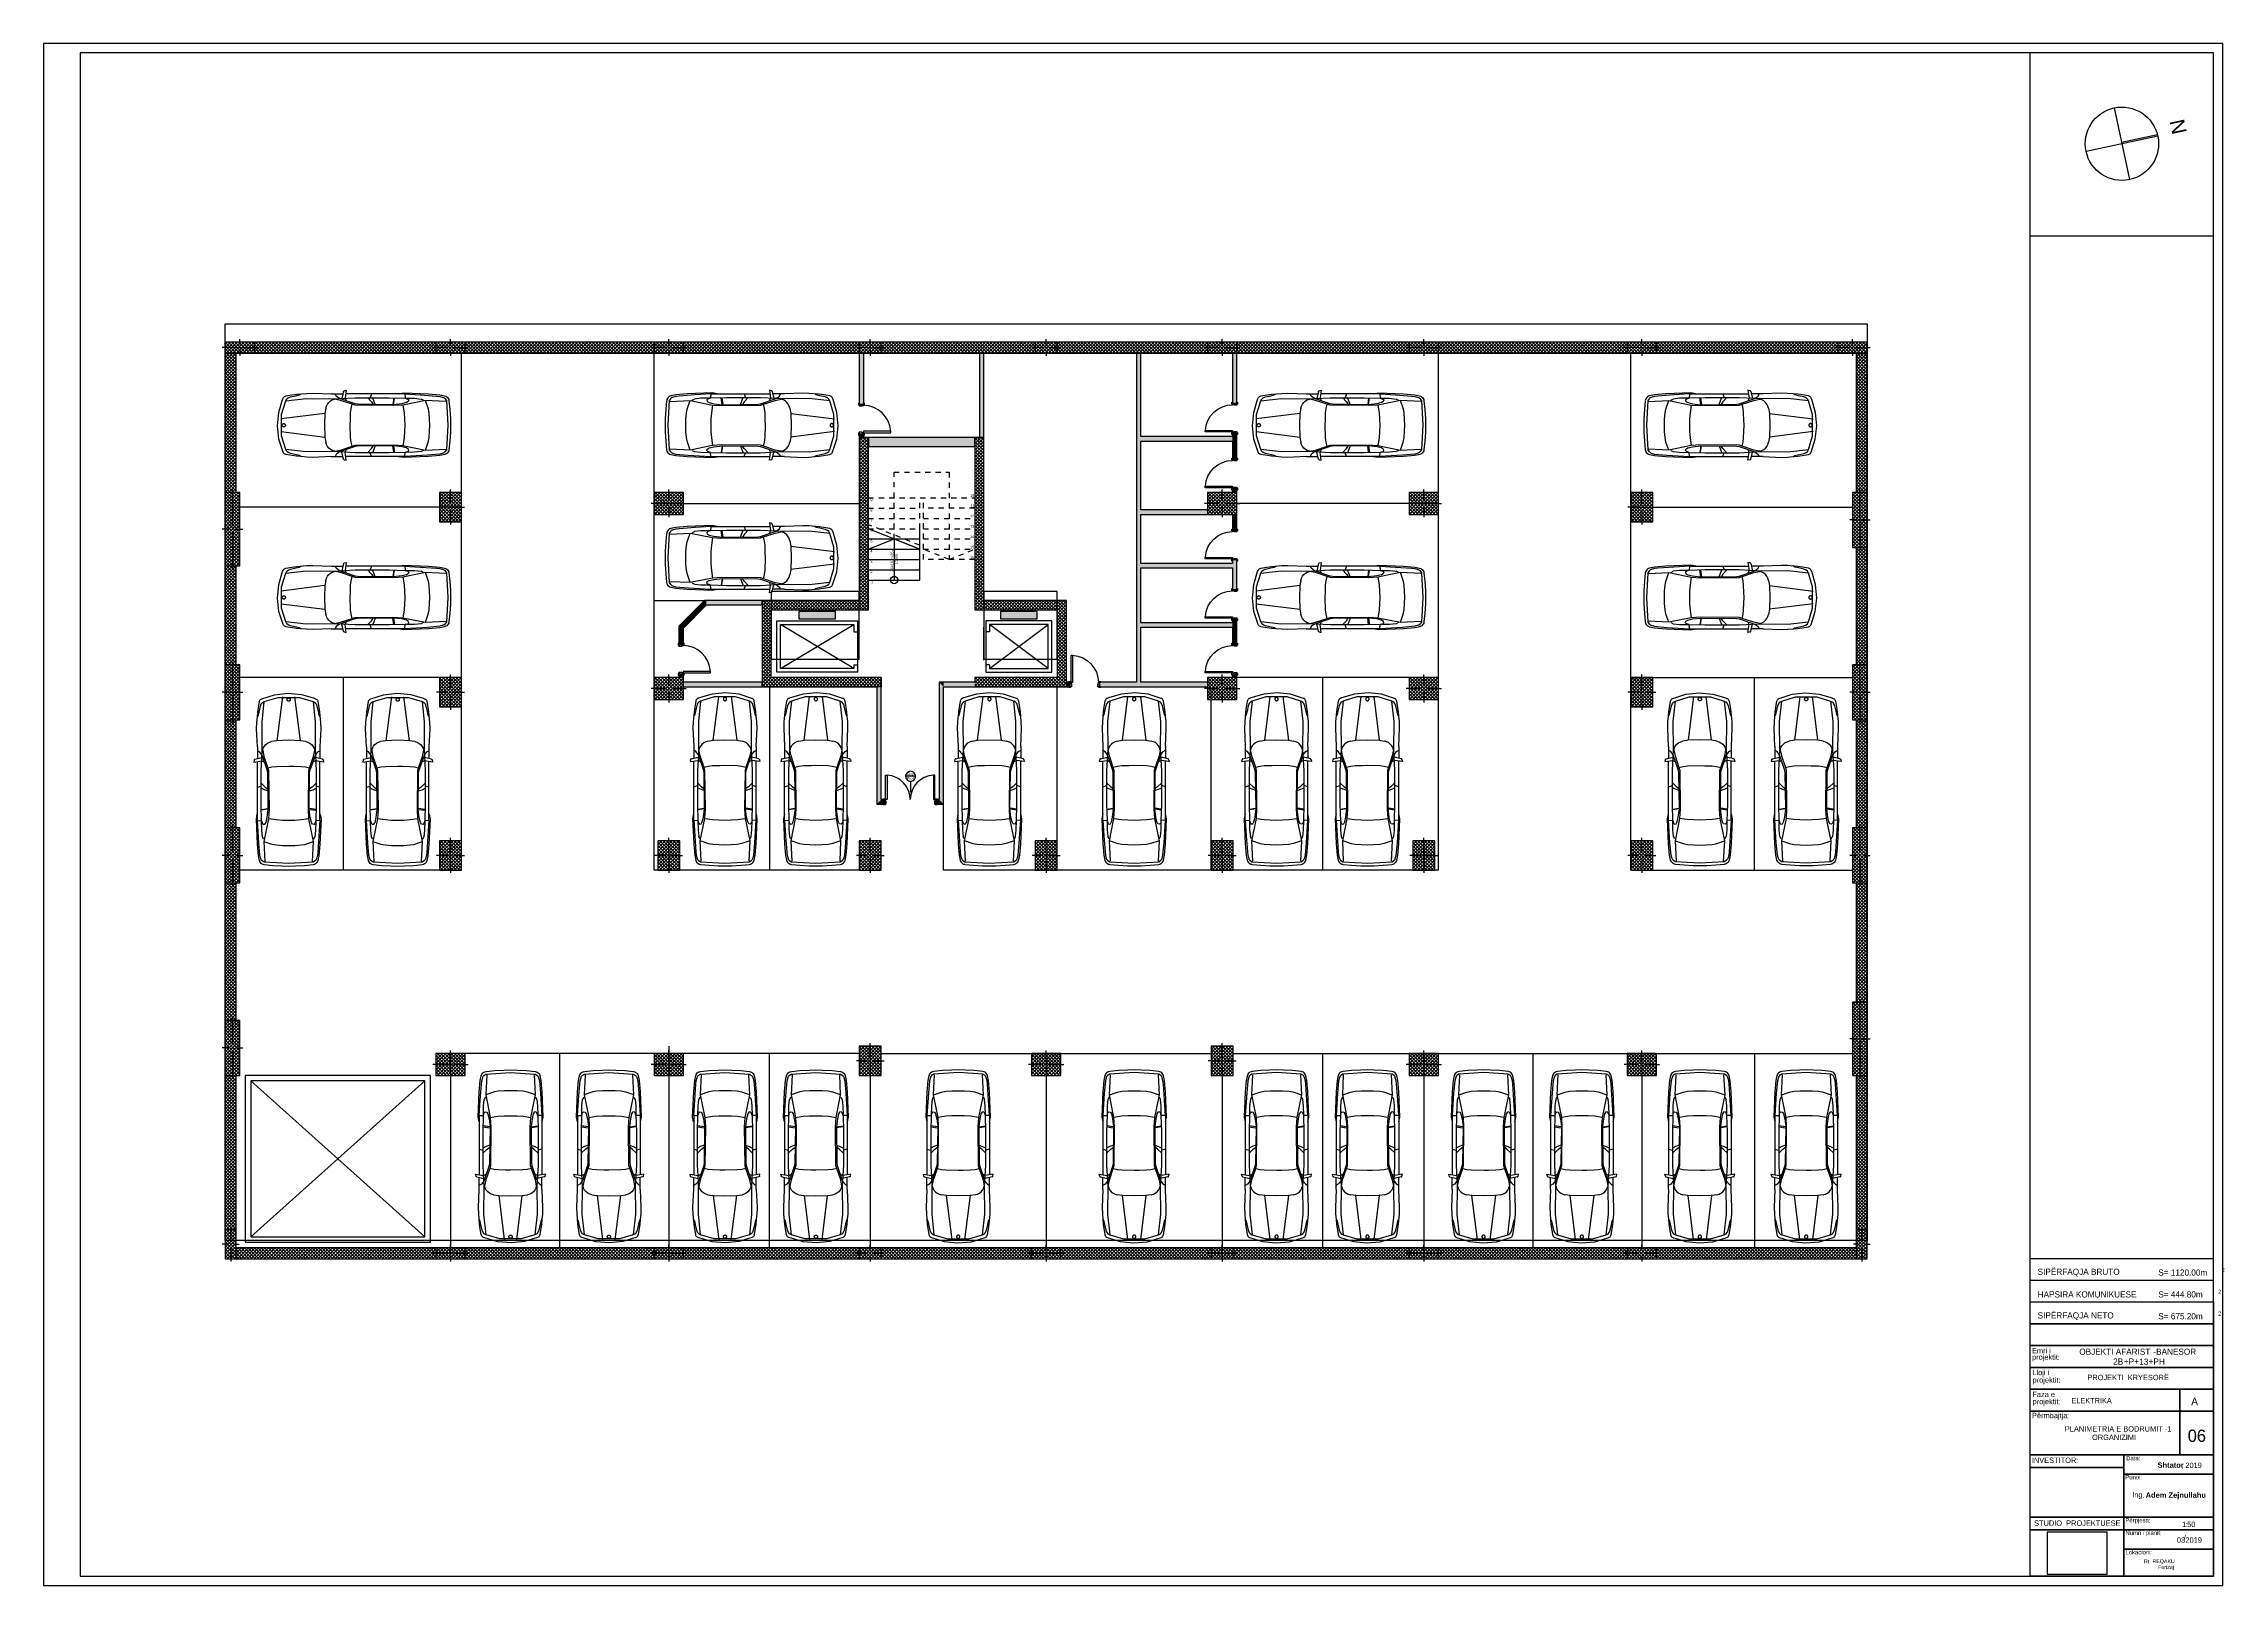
# Model space of a CAD drawing. Extents: x 613552 to 673048, y -929939 to -887889.
import ezdxf
from ezdxf.enums import TextEntityAlignment as Align

# ---------------------------------------------------------------- set-up
doc = ezdxf.new("R2010")
doc.units = 0
doc.linetypes.add('DASHED', pattern=[282.222223, 141.111112, -141.111112])
doc.layers.get('0').update_dxf_attribs({"linetype": 'CONTINUOUS'})
for name, color, linetype in [('2D_DRAFTING_-_GENERAL_PEN1', 7, 'CONTINUOUS'), ('2D_DRAFTING_-_GENERAL_PEN_', 251, 'CONTINUOUS'), ('AAA_MOBILJE_PEN_NO__61', 251, 'CONTINUOUS'), ('ARCHICAD_DOORS_PEN_NO__61', 251, 'CONTINUOUS'), ('ARCHICAD_DOORS_PEN_NO__88', 20, 'CONTINUOUS'), ('DRAWING___FIGURE_PEN_NO__0', 251, 'CONTINUOUS'), ('DRAWING___FIGURE_PEN_NO__1', 7, 'CONTINUOUS'), ('DRAWING___FIGURE_PEN_NO__5', 161, 'CONTINUOUS'), ('DRAWING___FIGURE_PEN_NO__6', 20, 'CONTINUOUS'), ('DRAWING___FIGURE_PEN_NO__8', 20, 'CONTINUOUS'), ('DRAWING___FIGURE_PEN_NO__9', 132, 'CONTINUOUS'), ('STRUCTURAL_-_BEARING', 7, 'CONTINUOUS'), ('STRUCTURAL_-_BEARING_PEN_0', 14, 'CONTINUOUS'), ('STRUCTURAL_-_BEARING_PEN_1', 251, 'CONTINUOUS'), ('STRUCTURAL_-_BEARING_PEN_2', 8, 'CONTINUOUS'), ('STRUCTURAL_-_BEARING_PEN_3', 214, 'CONTINUOUS'), ('STRUCTURAL_-_BEARING_PEN_N', 7, 'CONTINUOUS')]:
    doc.layers.add(name, color=color, linetype=linetype)
doc.layers.get('0').off()
doc.styles.add('GENERATED_STYLE_1', font='arial.ttf')
doc.styles.add('GENERATED_STYLE_2', font='arialbd.ttf')
doc.styles.add('GENERATED_STYLE_3', font='ARIALN.TTF')
doc.styles.add('GENERATED_STYLE_4', font='txt')

# ---------------------------------------------------------------- blocks, each defined once
blk = doc.blocks.new('*U92')
at = {"layer": '2D_DRAFTING_-_GENERAL_PEN_', "color": 253, "linetype": 'CONTINUOUS'}
for points in [[(634155, -903579), (634155, -903379), (635155, -903579)], [(635155, -903579), (634155, -903379), (635155, -903379)]]:
    blk.add_solid(points, dxfattribs=at)
blk = doc.blocks.new('*U93')
at = {"layer": '2D_DRAFTING_-_GENERAL_PEN_', "color": 253, "linetype": 'CONTINUOUS'}
for points in [[(639655, -903579), (639655, -903379), (640655, -903579)], [(640655, -903579), (639655, -903379), (640655, -903379)]]:
    blk.add_solid(points, dxfattribs=at)
blk = doc.blocks.new('SLAB_1', base_point=(539566, -896140))
at = {"layer": 'STRUCTURAL_-_BEARING_PEN_N', "color": 7, "linetype": 'CONTINUOUS', "flags": 128}
for points in [[(539566, -896140), (584366, -896140), (584366, -921140), (539566, -921140)], [(554466, -905290), (556866, -905290), (556866, -903440), (554466, -903440)], [(560266, -905290), (562266, -905290), (562266, -903440), (560266, -903440)]]:
    blk.add_lwpolyline(points, close=True, dxfattribs=at)
blk = doc.blocks.new('*X98')
at = {"layer": 'STRUCTURAL_-_BEARING', "color": 18, "linetype": 'CONTINUOUS'}
for p, q in [((560266, -903254), (560330, -903190)), ((560266, -903346), (560422, -903190)), ((560266, -903438), (560514, -903190)), ((560472, -903440), (560266, -903234)), ((560380, -903440), (560266, -903326)), ((560288, -903440), (560266, -903418)), ((560564, -903440), (560314, -903190)), ((560356, -903440), (560606, -903190)), ((560656, -903440), (560406, -903190)), ((560448, -903440), (560698, -903190)), ((560748, -903440), (560498, -903190)), ((560540, -903440), (560790, -903190)), ((560840, -903440), (560590, -903190)), ((560632, -903440), (560882, -903190)), ((560931, -903440), (560681, -903190)), ((560724, -903440), (560974, -903190)), ((561023, -903440), (560773, -903190)), ((560816, -903440), (561066, -903190)), ((561115, -903440), (560865, -903190)), ((560908, -903440), (561158, -903190)), ((561207, -903440), (560957, -903190)), ((561000, -903440), (561250, -903190)), ((561299, -903440), (561049, -903190)), ((561091, -903440), (561341, -903190)), ((561391, -903440), (561141, -903190)), ((561183, -903440), (561433, -903190)), ((561483, -903440), (561233, -903190)), ((561275, -903440), (561525, -903190)), ((561575, -903440), (561325, -903190)), ((561367, -903440), (561617, -903190)), ((561667, -903440), (561417, -903190)), ((561459, -903440), (561709, -903190)), ((561759, -903440), (561509, -903190)), ((561551, -903440), (561801, -903190)), ((561851, -903440), (561601, -903190)), ((561643, -903440), (561893, -903190)), ((561943, -903440), (561693, -903190)), ((561735, -903440), (561985, -903190)), ((562035, -903440), (561785, -903190)), ((561827, -903440), (562077, -903190)), ((562126, -903440), (561876, -903190)), ((561919, -903440), (562169, -903190)), ((562218, -903440), (561968, -903190)), ((562011, -903440), (562261, -903190)), ((562288, -903418), (562060, -903190)), ((562103, -903440), (562353, -903190)), ((562334, -903372), (562152, -903190)), ((562195, -903440), (562445, -903190)), ((562380, -903326), (562244, -903190)), ((562426, -903280), (562336, -903190)), ((562472, -903234), (562428, -903190))]:
    blk.add_line(p, q, dxfattribs=at)
blk = doc.blocks.new('WALL_1', base_point=(562516, -903190))
at = {"layer": 'STRUCTURAL_-_BEARING_PEN_0', "color": 14, "linetype": 'CONTINUOUS', "flags": 128}
for points in [[(562516, -903190), (560266, -903190)], [(560266, -903440), (562266, -903440)]]:
    blk.add_lwpolyline(points, dxfattribs=at)
at = {"layer": 'STRUCTURAL_-_BEARING', "color": 18, "linetype": 'CONTINUOUS'}
blk.add_blockref('*X98', (0, 0), dxfattribs=at)
blk = doc.blocks.new('*X99')
at = {"layer": 'STRUCTURAL_-_BEARING', "color": 18, "linetype": 'CONTINUOUS'}
for p, q in [((554216, -903237), (554240, -903213)), ((554466, -903501), (554216, -903251)), ((554216, -903329), (554286, -903259)), ((554216, -903421), (554332, -903305)), ((554466, -903593), (554216, -903343)), ((554216, -903512), (554378, -903351)), ((554216, -903604), (554424, -903397)), ((554466, -903685), (554216, -903435)), ((554216, -903696), (554466, -903446)), ((554466, -903777), (554216, -903527)), ((554216, -903788), (554466, -903538)), ((554466, -903869), (554216, -903619)), ((554216, -903880), (554466, -903630)), ((554466, -903961), (554216, -903711)), ((554216, -903972), (554466, -903722)), ((554466, -904053), (554216, -903803)), ((554216, -904064), (554466, -903814)), ((554466, -904145), (554216, -903895)), ((554216, -904156), (554466, -903906)), ((554466, -904237), (554216, -903987)), ((554216, -904248), (554466, -903998)), ((554466, -904329), (554216, -904079)), ((554216, -904340), (554466, -904090)), ((554466, -904421), (554216, -904171)), ((554216, -904432), (554466, -904182)), ((554466, -904513), (554216, -904263)), ((554216, -904524), (554466, -904274)), ((554466, -904604), (554216, -904354)), ((554216, -904616), (554466, -904366)), ((554466, -904696), (554216, -904446)), ((554216, -904707), (554466, -904457)), ((554466, -904788), (554216, -904538)), ((554216, -904799), (554466, -904549)), ((554466, -904880), (554216, -904630)), ((554216, -904891), (554466, -904641)), ((554466, -904972), (554216, -904722)), ((554216, -904983), (554466, -904733)), ((554466, -905064), (554216, -904814)), ((554216, -905075), (554466, -904825)), ((554466, -905156), (554216, -904906)), ((554216, -905167), (554466, -904917)), ((554466, -905248), (554216, -904998)), ((554216, -905259), (554466, -905009)), ((554441, -905315), (554216, -905090)), ((554216, -905351), (554466, -905101)), ((554395, -905361), (554216, -905182)), ((554216, -905443), (554466, -905193)), ((554349, -905407), (554216, -905274)), ((554216, -905535), (554466, -905285)), ((554303, -905453), (554216, -905366)), ((554258, -905499), (554216, -905458))]:
    blk.add_line(p, q, dxfattribs=at)
blk = doc.blocks.new('WALL_2', base_point=(554216, -905540))
at = {"layer": 'STRUCTURAL_-_BEARING_PEN_0', "color": 14, "linetype": 'CONTINUOUS', "flags": 128}
for points in [[(554216, -903190), (554216, -905540)], [(554466, -905290), (554466, -903440)]]:
    blk.add_lwpolyline(points, dxfattribs=at)
at = {"layer": 'STRUCTURAL_-_BEARING', "color": 18, "linetype": 'CONTINUOUS'}
blk.add_blockref('*X99', (0, 0), dxfattribs=at)
blk = doc.blocks.new('*X100')
at = {"layer": 'STRUCTURAL_-_BEARING', "color": 18, "linetype": 'CONTINUOUS'}
for p, q in [((554240, -903213), (554263, -903190)), ((554497, -903440), (554247, -903190)), ((554286, -903259), (554355, -903190)), ((554332, -903305), (554447, -903190)), ((554589, -903440), (554339, -903190)), ((554378, -903351), (554539, -903190)), ((554424, -903397), (554631, -903190)), ((554681, -903440), (554431, -903190)), ((554473, -903440), (554723, -903190)), ((554773, -903440), (554523, -903190)), ((554565, -903440), (554815, -903190)), ((554864, -903440), (554614, -903190)), ((554657, -903440), (554907, -903190)), ((554956, -903440), (554706, -903190)), ((554749, -903440), (554999, -903190)), ((555048, -903440), (554798, -903190)), ((554841, -903440), (555091, -903190)), ((555140, -903440), (554890, -903190)), ((554933, -903440), (555183, -903190)), ((555232, -903440), (554982, -903190)), ((555024, -903440), (555274, -903190)), ((555324, -903440), (555074, -903190)), ((555116, -903440), (555366, -903190)), ((555416, -903440), (555166, -903190)), ((555208, -903440), (555458, -903190)), ((555508, -903440), (555258, -903190)), ((555300, -903440), (555550, -903190)), ((555600, -903440), (555350, -903190)), ((555392, -903440), (555642, -903190)), ((555692, -903440), (555442, -903190)), ((555484, -903440), (555734, -903190)), ((555784, -903440), (555534, -903190)), ((555576, -903440), (555826, -903190)), ((555876, -903440), (555626, -903190)), ((555668, -903440), (555918, -903190)), ((555968, -903440), (555718, -903190)), ((555760, -903440), (556010, -903190)), ((556059, -903440), (555809, -903190)), ((555852, -903440), (556102, -903190)), ((556151, -903440), (555901, -903190)), ((555944, -903440), (556194, -903190)), ((556243, -903440), (555993, -903190)), ((556036, -903440), (556286, -903190)), ((556335, -903440), (556085, -903190)), ((556128, -903440), (556378, -903190)), ((556427, -903440), (556177, -903190)), ((556219, -903440), (556469, -903190)), ((556519, -903440), (556269, -903190)), ((556311, -903440), (556561, -903190)), ((556611, -903440), (556361, -903190)), ((556403, -903440), (556653, -903190)), ((556703, -903440), (556453, -903190)), ((556495, -903440), (556745, -903190)), ((556795, -903440), (556545, -903190)), ((556587, -903440), (556837, -903190)), ((556887, -903440), (556637, -903190)), ((556679, -903440), (556898, -903221)), ((556979, -903440), (556729, -903190)), ((556771, -903440), (556944, -903267)), ((557071, -903440), (556821, -903190)), ((556863, -903440), (556990, -903313)), ((556955, -903440), (557036, -903359)), ((557047, -903440), (557082, -903405))]:
    blk.add_line(p, q, dxfattribs=at)
blk = doc.blocks.new('WALL_3', base_point=(554216, -903190))
at = {"layer": 'STRUCTURAL_-_BEARING_PEN_0', "color": 14, "linetype": 'CONTINUOUS', "flags": 128}
for points in [[(556866, -903190), (554216, -903190)], [(554466, -903440), (557116, -903440)]]:
    blk.add_lwpolyline(points, dxfattribs=at)
at = {"layer": 'STRUCTURAL_-_BEARING', "color": 18, "linetype": 'CONTINUOUS'}
blk.add_blockref('*X100', (0, 0), dxfattribs=at)
blk = doc.blocks.new('*X101')
at = {"layer": 'STRUCTURAL_-_BEARING', "color": 18, "linetype": 'CONTINUOUS'}
for p, q in [((556866, -898748), (556875, -898740)), ((556866, -898840), (556967, -898740)), ((556866, -898932), (557059, -898740)), ((556866, -899024), (557116, -898774)), ((557116, -899073), (556866, -898823)), ((556866, -899116), (557116, -898866)), ((557116, -899165), (556866, -898915)), ((556866, -899208), (557116, -898958)), ((557116, -898981), (556875, -898740)), ((557116, -898889), (556967, -898740)), ((557116, -898797), (557059, -898740)), ((557116, -899257), (556866, -899007)), ((556866, -899300), (557116, -899050)), ((557116, -899349), (556866, -899099)), ((556866, -899392), (557116, -899142)), ((557116, -899441), (556866, -899191)), ((556866, -899484), (557116, -899234)), ((557116, -899533), (556866, -899283)), ((556866, -899576), (557116, -899326)), ((557116, -899625), (556866, -899375)), ((556866, -899667), (557116, -899417)), ((557116, -899717), (556866, -899467)), ((556866, -899759), (557116, -899509)), ((557116, -899809), (556866, -899559)), ((556866, -899851), (557116, -899601)), ((557116, -899901), (556866, -899651)), ((556866, -899943), (557116, -899693)), ((557116, -899992), (556866, -899742)), ((556866, -900035), (557116, -899785)), ((557116, -900084), (556866, -899834)), ((556866, -900127), (557116, -899877)), ((557116, -900176), (556866, -899926)), ((556866, -900219), (557116, -899969)), ((557116, -900268), (556866, -900018)), ((556866, -900311), (557116, -900061)), ((557116, -900360), (556866, -900110)), ((556866, -900403), (557116, -900153)), ((557116, -900452), (556866, -900202)), ((556866, -900495), (557116, -900245)), ((557116, -900544), (556866, -900294)), ((556866, -900587), (557116, -900337)), ((557116, -900636), (556866, -900386)), ((556866, -900679), (557116, -900429)), ((557116, -900728), (556866, -900478)), ((556866, -900771), (557116, -900521)), ((557116, -900820), (556866, -900570)), ((556866, -900862), (557116, -900612)), ((557116, -900912), (556866, -900662)), ((556866, -900954), (557116, -900704)), ((557116, -901004), (556866, -900754)), ((556866, -901046), (557116, -900796)), ((557116, -901096), (556866, -900846)), ((556866, -901138), (557116, -900888)), ((557116, -901187), (556866, -900937)), ((556866, -901230), (557116, -900980)), ((557116, -901279), (556866, -901029)), ((556866, -901322), (557116, -901072)), ((557116, -901371), (556866, -901121)), ((556866, -901414), (557116, -901164)), ((557116, -901463), (556866, -901213)), ((556866, -901506), (557116, -901256)), ((557116, -901555), (556866, -901305)), ((556866, -901598), (557116, -901348)), ((557116, -901647), (556866, -901397)), ((556866, -901690), (557116, -901440)), ((557116, -901739), (556866, -901489)), ((556866, -901782), (557116, -901532)), ((557116, -901831), (556866, -901581)), ((556866, -901874), (557116, -901624)), ((557116, -901923), (556866, -901673)), ((556866, -901966), (557116, -901716)), ((557116, -902015), (556866, -901765)), ((556866, -902057), (557116, -901807)), ((557116, -902107), (556866, -901857)), ((556866, -902149), (557116, -901899)), ((557116, -902199), (556866, -901949)), ((556866, -902241), (557116, -901991)), ((557116, -902291), (556866, -902041)), ((556866, -902333), (557116, -902083)), ((557116, -902382), (556866, -902132)), ((556866, -902425), (557116, -902175)), ((557116, -902474), (556866, -902224)), ((556866, -902517), (557116, -902267)), ((557116, -902566), (556866, -902316)), ((556866, -902609), (557116, -902359)), ((557116, -902658), (556866, -902408)), ((556866, -902701), (557116, -902451)), ((557116, -902750), (556866, -902500)), ((556866, -902793), (557116, -902543)), ((557116, -902842), (556866, -902592)), ((556866, -902885), (557116, -902635)), ((557116, -902934), (556866, -902684)), ((556866, -902977), (557116, -902727)), ((557116, -903026), (556866, -902776)), ((556866, -903069), (557116, -902819)), ((557116, -903118), (556866, -902868)), ((556866, -903161), (557116, -902911)), ((557116, -903210), (556866, -902960)), ((557116, -903302), (556866, -903052)), ((557116, -903394), (556866, -903144)), ((556898, -903221), (557116, -903002)), ((556944, -903267), (557116, -903094)), ((556990, -903313), (557116, -903186)), ((557036, -903359), (557116, -903278)), ((557082, -903405), (557116, -903370))]:
    blk.add_line(p, q, dxfattribs=at)
blk = doc.blocks.new('WALL_4', base_point=(557116, -903190))
at = {"layer": 'STRUCTURAL_-_BEARING_PEN_0', "color": 14, "linetype": 'CONTINUOUS', "flags": 128}
for points in [[(557116, -898740), (556866, -898740)], [(556866, -898740), (556866, -903190)], [(557116, -903440), (557116, -898740)]]:
    blk.add_lwpolyline(points, dxfattribs=at)
at = {"layer": 'STRUCTURAL_-_BEARING', "color": 18, "linetype": 'CONTINUOUS'}
blk.add_blockref('*X101', (0, 0), dxfattribs=at)
blk = doc.blocks.new('*X102')
at = {"layer": 'STRUCTURAL_-_BEARING', "color": 18, "linetype": 'CONTINUOUS'}
for p, q in [((560016, -898816), (560092, -898740)), ((560016, -898907), (560184, -898740)), ((560016, -898999), (560266, -898749)), ((560266, -899006), (560016, -898756)), ((560016, -899091), (560266, -898841)), ((560266, -899098), (560016, -898848)), ((560016, -899183), (560266, -898933)), ((560266, -899190), (560016, -898940)), ((560266, -898914), (560092, -898740)), ((560266, -898822), (560184, -898740)), ((560016, -899275), (560266, -899025)), ((560266, -899282), (560016, -899032)), ((560016, -899367), (560266, -899117)), ((560266, -899374), (560016, -899124)), ((560016, -899459), (560266, -899209)), ((560266, -899466), (560016, -899216)), ((560016, -899551), (560266, -899301)), ((560266, -899557), (560016, -899307)), ((560016, -899643), (560266, -899393)), ((560266, -899649), (560016, -899399)), ((560016, -899735), (560266, -899485)), ((560266, -899741), (560016, -899491)), ((560016, -899827), (560266, -899577)), ((560266, -899833), (560016, -899583)), ((560016, -899919), (560266, -899669)), ((560266, -899925), (560016, -899675)), ((560016, -900011), (560266, -899761)), ((560266, -900017), (560016, -899767)), ((560016, -900102), (560266, -899852)), ((560266, -900109), (560016, -899859)), ((560016, -900194), (560266, -899944)), ((560266, -900201), (560016, -899951)), ((560016, -900286), (560266, -900036)), ((560266, -900293), (560016, -900043)), ((560016, -900378), (560266, -900128)), ((560266, -900385), (560016, -900135)), ((560016, -900470), (560266, -900220)), ((560266, -900477), (560016, -900227)), ((560016, -900562), (560266, -900312)), ((560266, -900569), (560016, -900319)), ((560016, -900654), (560266, -900404)), ((560266, -900661), (560016, -900411)), ((560016, -900746), (560266, -900496)), ((560266, -900752), (560016, -900502)), ((560016, -900838), (560266, -900588)), ((560266, -900844), (560016, -900594)), ((560016, -900930), (560266, -900680)), ((560266, -900936), (560016, -900686)), ((560016, -901022), (560266, -900772)), ((560266, -901028), (560016, -900778)), ((560016, -901114), (560266, -900864)), ((560266, -901120), (560016, -900870)), ((560016, -901206), (560266, -900956)), ((560266, -901212), (560016, -900962)), ((560016, -901297), (560266, -901047)), ((560266, -901304), (560016, -901054)), ((560016, -901389), (560266, -901139)), ((560266, -901396), (560016, -901146)), ((560016, -901481), (560266, -901231)), ((560266, -901488), (560016, -901238)), ((560016, -901573), (560266, -901323)), ((560266, -901580), (560016, -901330)), ((560016, -901665), (560266, -901415)), ((560266, -901672), (560016, -901422)), ((560016, -901757), (560266, -901507)), ((560266, -901764), (560016, -901514)), ((560016, -901849), (560266, -901599)), ((560266, -901856), (560016, -901606)), ((560016, -901941), (560266, -901691)), ((560266, -901947), (560016, -901697)), ((560016, -902033), (560266, -901783)), ((560266, -902039), (560016, -901789)), ((560016, -902125), (560266, -901875)), ((560266, -902131), (560016, -901881)), ((560016, -902217), (560266, -901967)), ((560266, -902223), (560016, -901973)), ((560016, -902309), (560266, -902059)), ((560266, -902315), (560016, -902065)), ((560016, -902401), (560266, -902151)), ((560266, -902407), (560016, -902157)), ((560016, -902493), (560266, -902243)), ((560266, -902499), (560016, -902249)), ((560016, -902584), (560266, -902334)), ((560266, -902591), (560016, -902341)), ((560016, -902676), (560266, -902426)), ((560266, -902683), (560016, -902433)), ((560016, -902768), (560266, -902518)), ((560266, -902775), (560016, -902525)), ((560016, -902860), (560266, -902610)), ((560266, -902867), (560016, -902617)), ((560016, -902952), (560266, -902702)), ((560266, -902959), (560016, -902709)), ((560016, -903044), (560266, -902794)), ((560266, -903051), (560016, -902801)), ((560016, -903136), (560266, -902886)), ((560266, -903142), (560016, -902892)), ((560016, -903228), (560266, -902978)), ((560266, -903234), (560016, -902984)), ((560016, -903320), (560266, -903070)), ((560266, -903326), (560016, -903076)), ((560016, -903412), (560266, -903162)), ((560266, -903418), (560016, -903168)), ((560196, -903440), (560016, -903260)), ((560104, -903440), (560016, -903352)), ((560080, -903440), (560266, -903254)), ((560172, -903440), (560266, -903346)), ((560264, -903440), (560266, -903438))]:
    blk.add_line(p, q, dxfattribs=at)
blk = doc.blocks.new('WALL_5', base_point=(560016, -898740))
at = {"layer": 'STRUCTURAL_-_BEARING_PEN_0', "color": 14, "linetype": 'CONTINUOUS', "flags": 128}
for points in [[(560016, -898740), (560016, -903440)], [(560266, -898740), (560016, -898740)], [(560266, -903190), (560266, -898740)], [(560016, -903440), (560266, -903440)]]:
    blk.add_lwpolyline(points, dxfattribs=at)
at = {"layer": 'STRUCTURAL_-_BEARING', "color": 18, "linetype": 'CONTINUOUS'}
blk.add_blockref('*X102', (0, 0), dxfattribs=at)
blk = doc.blocks.new('*X103')
at = {"layer": 'STRUCTURAL_-_BEARING', "color": 18, "linetype": 'CONTINUOUS'}
for p, q in [((554299, -905540), (554258, -905499)), ((554303, -905540), (554553, -905290)), ((554391, -905540), (554303, -905453)), ((554483, -905540), (554349, -905407)), ((554395, -905540), (554645, -905290)), ((554574, -905540), (554395, -905361)), ((554666, -905540), (554441, -905315)), ((554487, -905540), (554737, -905290)), ((554758, -905540), (554508, -905290)), ((554579, -905540), (554829, -905290)), ((554850, -905540), (554600, -905290)), ((554671, -905540), (554921, -905290)), ((554942, -905540), (554692, -905290)), ((554763, -905540), (555013, -905290)), ((555034, -905540), (554784, -905290)), ((554855, -905540), (555105, -905290)), ((555126, -905540), (554876, -905290)), ((554947, -905540), (555197, -905290)), ((555218, -905540), (554968, -905290)), ((555039, -905540), (555289, -905290)), ((555310, -905540), (555060, -905290)), ((555131, -905540), (555381, -905290)), ((555402, -905540), (555152, -905290)), ((555223, -905540), (555473, -905290)), ((555494, -905540), (555244, -905290)), ((555314, -905540), (555564, -905290)), ((555586, -905540), (555336, -905290)), ((555406, -905540), (555656, -905290)), ((555678, -905540), (555428, -905290)), ((555498, -905540), (555748, -905290)), ((555769, -905540), (555519, -905290)), ((555590, -905540), (555840, -905290)), ((555861, -905540), (555611, -905290)), ((555682, -905540), (555932, -905290)), ((555953, -905540), (555703, -905290)), ((555774, -905540), (556024, -905290)), ((556045, -905540), (555795, -905290)), ((555866, -905540), (556116, -905290)), ((556137, -905540), (555887, -905290)), ((555958, -905540), (556208, -905290)), ((556229, -905540), (555979, -905290)), ((556050, -905540), (556300, -905290)), ((556321, -905540), (556071, -905290)), ((556142, -905540), (556392, -905290)), ((556413, -905540), (556163, -905290)), ((556234, -905540), (556484, -905290)), ((556505, -905540), (556255, -905290)), ((556326, -905540), (556576, -905290)), ((556597, -905540), (556347, -905290)), ((556418, -905540), (556668, -905290)), ((556689, -905540), (556439, -905290)), ((556509, -905540), (556759, -905290)), ((556781, -905540), (556531, -905290)), ((556601, -905540), (556851, -905290)), ((556873, -905540), (556623, -905290)), ((556693, -905540), (556943, -905290)), ((556964, -905540), (556714, -905290)), ((556785, -905540), (557035, -905290)), ((557056, -905540), (556806, -905290)), ((556877, -905540), (557127, -905290)), ((557148, -905540), (556898, -905290)), ((556969, -905540), (557219, -905290)), ((557240, -905540), (556990, -905290)), ((557061, -905540), (557311, -905290)), ((557332, -905540), (557082, -905290)), ((557153, -905540), (557403, -905290)), ((557372, -905487), (557174, -905290)), ((557245, -905540), (557440, -905345)), ((557401, -905425), (557266, -905290)), ((557337, -905540), (557355, -905521)), ((557431, -905363), (557358, -905290)), ((557461, -905301), (557450, -905290))]:
    blk.add_line(p, q, dxfattribs=at)
blk = doc.blocks.new('*X104')
at = {"layer": 'STRUCTURAL_-_BEARING', "color": 18, "linetype": 'CONTINUOUS'}
for p, q in [((557355, -905521), (557466, -905410)), ((557424, -905540), (557372, -905487)), ((557466, -905490), (557401, -905425)), ((557429, -905540), (557466, -905502)), ((557466, -905398), (557431, -905363)), ((557440, -905345), (557466, -905318)), ((557466, -905306), (557461, -905301))]:
    blk.add_line(p, q, dxfattribs=at)
blk = doc.blocks.new('WALL_6', base_point=(554216, -905540))
at = {"layer": 'STRUCTURAL_-_BEARING_PEN_0', "color": 14, "linetype": 'CONTINUOUS'}
blk.add_line((557466, -905540), (557346, -905540), dxfattribs=at)
at = {"layer": 'STRUCTURAL_-_BEARING_PEN_0', "color": 14, "linetype": 'CONTINUOUS', "flags": 128}
for points in [[(557466, -905290), (554466, -905290)], [(557466, -905290), (557466, -905540)], [(554216, -905540), (557346, -905540)]]:
    blk.add_lwpolyline(points, dxfattribs=at)
at = {"layer": 'STRUCTURAL_-_BEARING', "color": 18, "linetype": 'CONTINUOUS'}
for name in ['*X103', '*X104']:
    blk.add_blockref(name, (0, 0), dxfattribs=at)
blk = doc.blocks.new('*X105')
at = {"layer": 'STRUCTURAL_-_BEARING', "color": 18, "linetype": 'CONTINUOUS'}
for p, q in [((560016, -905342), (560069, -905290)), ((560016, -905434), (560161, -905290)), ((560016, -905526), (560253, -905290)), ((560182, -905540), (560016, -905374)), ((560090, -905540), (560016, -905466)), ((560274, -905540), (560024, -905290)), ((560095, -905540), (560345, -905290)), ((560366, -905540), (560116, -905290)), ((560186, -905540), (560436, -905290)), ((560458, -905540), (560208, -905290)), ((560278, -905540), (560528, -905290)), ((560549, -905540), (560299, -905290)), ((560370, -905540), (560620, -905290)), ((560641, -905540), (560391, -905290)), ((560462, -905540), (560712, -905290)), ((560733, -905540), (560483, -905290)), ((560554, -905540), (560804, -905290)), ((560825, -905540), (560575, -905290)), ((560646, -905540), (560896, -905290)), ((560917, -905540), (560667, -905290)), ((560738, -905540), (560988, -905290)), ((561009, -905540), (560759, -905290)), ((560830, -905540), (561080, -905290)), ((561101, -905540), (560851, -905290)), ((560922, -905540), (561172, -905290)), ((561193, -905540), (560943, -905290)), ((561014, -905540), (561264, -905290)), ((561285, -905540), (561035, -905290)), ((561106, -905540), (561356, -905290)), ((561377, -905540), (561127, -905290)), ((561198, -905540), (561448, -905290)), ((561469, -905540), (561219, -905290)), ((561290, -905540), (561540, -905290)), ((561561, -905540), (561311, -905290)), ((561381, -905540), (561631, -905290)), ((561653, -905540), (561403, -905290)), ((561473, -905540), (561723, -905290)), ((561744, -905540), (561494, -905290)), ((561565, -905540), (561815, -905290)), ((561836, -905540), (561586, -905290)), ((561657, -905540), (561907, -905290)), ((561928, -905540), (561678, -905290)), ((561749, -905540), (561999, -905290)), ((562020, -905540), (561770, -905290)), ((561841, -905540), (562091, -905290)), ((562112, -905540), (561862, -905290)), ((561933, -905540), (562183, -905290)), ((562204, -905540), (561954, -905290)), ((562025, -905540), (562271, -905294)), ((562296, -905540), (562046, -905290)), ((562117, -905540), (562317, -905340)), ((562388, -905540), (562138, -905290)), ((562209, -905540), (562363, -905386)), ((562480, -905540), (562230, -905290)), ((562301, -905540), (562409, -905432)), ((562393, -905540), (562455, -905478)), ((562485, -905540), (562500, -905524))]:
    blk.add_line(p, q, dxfattribs=at)
blk = doc.blocks.new('WALL_7', base_point=(562516, -905540))
at = {"layer": 'STRUCTURAL_-_BEARING_PEN_0', "color": 14, "linetype": 'CONTINUOUS', "flags": 128}
for points in [[(562266, -905290), (560016, -905290)], [(560016, -905290), (560016, -905420)], [(560016, -905540), (562516, -905540)]]:
    blk.add_lwpolyline(points, dxfattribs=at)
at = {"layer": 'STRUCTURAL_-_BEARING', "color": 18, "linetype": 'CONTINUOUS'}
blk.add_blockref('*X105', (0, 0), dxfattribs=at)
blk = doc.blocks.new('*X106')
at = {"layer": 'STRUCTURAL_-_BEARING', "color": 18, "linetype": 'CONTINUOUS'}
for p, q in [((562266, -903460), (562516, -903210)), ((562266, -903552), (562516, -903302)), ((562266, -903644), (562516, -903394)), ((562266, -903736), (562516, -903486)), ((562516, -903738), (562266, -903488)), ((562266, -903828), (562516, -903578)), ((562516, -903830), (562266, -903580)), ((562266, -903919), (562516, -903669)), ((562516, -903922), (562266, -903672)), ((562516, -903646), (562288, -903418)), ((562516, -903554), (562334, -903372)), ((562516, -903462), (562380, -903326)), ((562516, -903370), (562426, -903280)), ((562516, -903278), (562472, -903234)), ((562266, -904011), (562516, -903761)), ((562516, -904014), (562266, -903764)), ((562266, -904103), (562516, -903853)), ((562516, -904106), (562266, -903856)), ((562266, -904195), (562516, -903945)), ((562516, -904197), (562266, -903947)), ((562266, -904287), (562516, -904037)), ((562516, -904289), (562266, -904039)), ((562266, -904379), (562516, -904129)), ((562516, -904381), (562266, -904131)), ((562266, -904471), (562516, -904221)), ((562516, -904473), (562266, -904223)), ((562266, -904563), (562516, -904313)), ((562516, -904565), (562266, -904315)), ((562266, -904655), (562516, -904405)), ((562516, -904657), (562266, -904407)), ((562266, -904747), (562516, -904497)), ((562516, -904749), (562266, -904499)), ((562266, -904839), (562516, -904589)), ((562516, -904841), (562266, -904591)), ((562266, -904931), (562516, -904681)), ((562516, -904933), (562266, -904683)), ((562266, -905023), (562516, -904773)), ((562516, -905025), (562266, -904775)), ((562266, -905114), (562516, -904864)), ((562516, -905117), (562266, -904867)), ((562266, -905206), (562516, -904956)), ((562516, -905209), (562266, -904959)), ((562516, -905301), (562266, -905051)), ((562516, -905392), (562266, -905142)), ((562516, -905484), (562266, -905234)), ((562271, -905294), (562516, -905048)), ((562317, -905340), (562516, -905140)), ((562363, -905386), (562516, -905232)), ((562409, -905432), (562516, -905324)), ((562455, -905478), (562516, -905416)), ((562500, -905524), (562516, -905508))]:
    blk.add_line(p, q, dxfattribs=at)
blk = doc.blocks.new('WALL_8', base_point=(562516, -905540))
at = {"layer": 'STRUCTURAL_-_BEARING_PEN_0', "color": 14, "linetype": 'CONTINUOUS', "flags": 128}
for points in [[(562266, -903440), (562266, -905290)], [(562516, -905540), (562516, -903190)]]:
    blk.add_lwpolyline(points, dxfattribs=at)
at = {"layer": 'STRUCTURAL_-_BEARING', "color": 18, "linetype": 'CONTINUOUS'}
blk.add_blockref('*X106', (0, 0), dxfattribs=at)
blk = doc.blocks.new('*X107')
at = {"layer": 'STRUCTURAL_-_BEARING_PEN_1', "color": 251, "linetype": 'CONTINUOUS'}
for p, q in [((584066, -916223), (584150, -916140)), ((584066, -916315), (584242, -916140)), ((584066, -916407), (584334, -916140)), ((584366, -916487), (584066, -916187)), ((584066, -916499), (584366, -916199)), ((584366, -916395), (584111, -916140)), ((584366, -916304), (584203, -916140)), ((584366, -916212), (584295, -916140)), ((584366, -916579), (584066, -916279)), ((584066, -916591), (584366, -916291)), ((584366, -916671), (584066, -916371)), ((584066, -916683), (584366, -916383)), ((584366, -916763), (584066, -916463)), ((584066, -916775), (584366, -916475)), ((584366, -916855), (584066, -916555)), ((584066, -916867), (584366, -916567)), ((584366, -916947), (584066, -916647)), ((584066, -916959), (584366, -916659)), ((584366, -917039), (584066, -916739)), ((584066, -917051), (584366, -916751)), ((584366, -917131), (584066, -916831)), ((584066, -917142), (584366, -916842)), ((584366, -917223), (584066, -916923)), ((584066, -917234), (584366, -916934)), ((584366, -917315), (584066, -917015)), ((584066, -917326), (584366, -917026)), ((584366, -917407), (584066, -917107)), ((584066, -917418), (584366, -917118)), ((584366, -917499), (584066, -917199)), ((584066, -917510), (584366, -917210)), ((584366, -917590), (584066, -917290)), ((584066, -917602), (584366, -917302)), ((584366, -917682), (584066, -917382)), ((584066, -917694), (584366, -917394)), ((584366, -917774), (584066, -917474)), ((584066, -917786), (584366, -917486)), ((584366, -917866), (584066, -917566)), ((584066, -917878), (584366, -917578)), ((584366, -917958), (584066, -917658)), ((584066, -917970), (584366, -917670)), ((584366, -918050), (584066, -917750)), ((584066, -918062), (584366, -917762)), ((584366, -918142), (584066, -917842)), ((584066, -918154), (584366, -917854)), ((584366, -918234), (584066, -917934)), ((584066, -918246), (584366, -917946)), ((584366, -918326), (584066, -918026)), ((584066, -918337), (584366, -918037)), ((584366, -918418), (584066, -918118)), ((584066, -918429), (584366, -918129)), ((584366, -918510), (584066, -918210)), ((584066, -918521), (584366, -918221)), ((584366, -918602), (584066, -918302)), ((584066, -918613), (584366, -918313)), ((584366, -918694), (584066, -918394)), ((584066, -918705), (584366, -918405)), ((584366, -918785), (584066, -918485)), ((584066, -918797), (584366, -918497)), ((584366, -918877), (584066, -918577)), ((584066, -918889), (584366, -918589)), ((584366, -918969), (584066, -918669)), ((584066, -918981), (584366, -918681)), ((584366, -919061), (584066, -918761)), ((584066, -919073), (584366, -918773)), ((584366, -919153), (584066, -918853)), ((584066, -919165), (584366, -918865)), ((584366, -919245), (584066, -918945)), ((584066, -919257), (584366, -918957)), ((584366, -919337), (584066, -919037)), ((584066, -919349), (584366, -919049)), ((584366, -919429), (584066, -919129)), ((584066, -919441), (584366, -919141)), ((584366, -919521), (584066, -919221)), ((584066, -919532), (584366, -919232)), ((584366, -919613), (584066, -919313)), ((584066, -919624), (584366, -919324)), ((584366, -919705), (584066, -919405)), ((584066, -919716), (584366, -919416)), ((584366, -919797), (584066, -919497)), ((584066, -919808), (584366, -919508)), ((584366, -919889), (584066, -919589)), ((584066, -919900), (584366, -919600)), ((584366, -919980), (584066, -919680)), ((584066, -919992), (584366, -919692)), ((584366, -920072), (584066, -919772)), ((584066, -920084), (584366, -919784)), ((584366, -920164), (584066, -919864)), ((584066, -920176), (584366, -919876)), ((584366, -920256), (584066, -919956)), ((584066, -920268), (584366, -919968)), ((584358, -920340), (584066, -920048)), ((584266, -920340), (584066, -920140)), ((584174, -920340), (584066, -920232)), ((584082, -920340), (584066, -920324)), ((584086, -920340), (584366, -920060)), ((584178, -920340), (584366, -920152)), ((584270, -920340), (584366, -920244)), ((584362, -920340), (584366, -920336))]:
    blk.add_line(p, q, dxfattribs=at)
blk = doc.blocks.new('*X108')
at = {"layer": 'STRUCTURAL_-_BEARING_PEN_1', "color": 251, "linetype": 'CONTINUOUS'}
for p, q in [((584066, -910892), (584068, -910890)), ((584066, -910984), (584160, -910890)), ((584066, -911075), (584252, -910890)), ((584066, -911167), (584344, -910890)), ((584366, -911156), (584100, -910890)), ((584366, -911064), (584192, -910890)), ((584366, -910972), (584284, -910890)), ((584366, -911248), (584066, -910948)), ((584066, -911259), (584366, -910959)), ((584366, -911340), (584066, -911040)), ((584066, -911351), (584366, -911051)), ((584366, -911432), (584066, -911132)), ((584066, -911443), (584366, -911143)), ((584366, -911523), (584066, -911223)), ((584066, -911535), (584366, -911235)), ((584366, -911615), (584066, -911315)), ((584066, -911627), (584366, -911327)), ((584366, -911707), (584066, -911407)), ((584066, -911719), (584366, -911419)), ((584366, -911799), (584066, -911499)), ((584066, -911811), (584366, -911511)), ((584366, -911891), (584066, -911591)), ((584066, -911903), (584366, -911603)), ((584366, -911983), (584066, -911683)), ((584066, -911995), (584366, -911695)), ((584366, -912075), (584066, -911775)), ((584066, -912087), (584366, -911787)), ((584366, -912167), (584066, -911867)), ((584066, -912179), (584366, -911879)), ((584366, -912259), (584066, -911959)), ((584066, -912270), (584366, -911970)), ((584366, -912351), (584066, -912051)), ((584066, -912362), (584366, -912062)), ((584366, -912443), (584066, -912143)), ((584066, -912454), (584366, -912154)), ((584366, -912535), (584066, -912235)), ((584066, -912546), (584366, -912246)), ((584366, -912627), (584066, -912327)), ((584066, -912638), (584366, -912338)), ((584366, -912718), (584066, -912418)), ((584066, -912730), (584366, -912430)), ((584366, -912810), (584066, -912510)), ((584066, -912822), (584366, -912522)), ((584366, -912902), (584066, -912602)), ((584066, -912914), (584366, -912614)), ((584366, -912994), (584066, -912694)), ((584066, -913006), (584366, -912706)), ((584366, -913086), (584066, -912786)), ((584066, -913098), (584366, -912798)), ((584366, -913178), (584066, -912878)), ((584066, -913190), (584366, -912890)), ((584366, -913270), (584066, -912970)), ((584066, -913282), (584366, -912982)), ((584366, -913362), (584066, -913062)), ((584066, -913374), (584366, -913074)), ((584366, -913454), (584066, -913154)), ((584066, -913465), (584366, -913165)), ((584366, -913546), (584066, -913246)), ((584066, -913557), (584366, -913257)), ((584366, -913638), (584066, -913338)), ((584066, -913649), (584366, -913349)), ((584366, -913730), (584066, -913430)), ((584066, -913741), (584366, -913441)), ((584366, -913822), (584066, -913522)), ((584066, -913833), (584366, -913533)), ((584366, -913914), (584066, -913614)), ((584066, -913925), (584366, -913625)), ((584366, -914005), (584066, -913705)), ((584066, -914017), (584366, -913717)), ((584366, -914097), (584066, -913797)), ((584066, -914109), (584366, -913809)), ((584317, -914140), (584066, -913889)), ((584225, -914140), (584066, -913981)), ((584133, -914140), (584066, -914073)), ((584127, -914140), (584366, -913901)), ((584219, -914140), (584366, -913993)), ((584311, -914140), (584366, -914085))]:
    blk.add_line(p, q, dxfattribs=at)
blk = doc.blocks.new('*X109')
at = {"layer": 'STRUCTURAL_-_BEARING_PEN_1', "color": 251, "linetype": 'CONTINUOUS'}
for p, q in [((584066, -906479), (584106, -906440)), ((584066, -906571), (584198, -906440)), ((584066, -906663), (584290, -906440)), ((584366, -906743), (584066, -906443)), ((584066, -906755), (584366, -906455)), ((584366, -906835), (584066, -906535)), ((584066, -906847), (584366, -906547)), ((584366, -906927), (584066, -906627)), ((584066, -906939), (584366, -906639)), ((584366, -907019), (584066, -906719)), ((584366, -906652), (584155, -906440)), ((584366, -906560), (584247, -906440)), ((584366, -906468), (584339, -906440)), ((584066, -907031), (584366, -906731)), ((584366, -907111), (584066, -906811)), ((584066, -907123), (584366, -906823)), ((584366, -907203), (584066, -906903)), ((584066, -907215), (584366, -906915)), ((584366, -907295), (584066, -906995)), ((584066, -907307), (584366, -907007)), ((584366, -907387), (584066, -907087)), ((584066, -907399), (584366, -907099)), ((584366, -907479), (584066, -907179)), ((584066, -907490), (584366, -907190)), ((584366, -907571), (584066, -907271)), ((584066, -907582), (584366, -907282)), ((584366, -907663), (584066, -907363)), ((584066, -907674), (584366, -907374)), ((584366, -907755), (584066, -907455)), ((584066, -907766), (584366, -907466)), ((584366, -907847), (584066, -907547)), ((584066, -907858), (584366, -907558)), ((584366, -907938), (584066, -907638)), ((584066, -907950), (584366, -907650)), ((584366, -908030), (584066, -907730)), ((584066, -908042), (584366, -907742)), ((584366, -908122), (584066, -907822)), ((584066, -908134), (584366, -907834)), ((584366, -908214), (584066, -907914)), ((584066, -908226), (584366, -907926)), ((584366, -908306), (584066, -908006)), ((584066, -908318), (584366, -908018)), ((584366, -908398), (584066, -908098)), ((584066, -908410), (584366, -908110)), ((584366, -908490), (584066, -908190)), ((584066, -908502), (584366, -908202)), ((584366, -908582), (584066, -908282)), ((584066, -908594), (584366, -908294)), ((584366, -908674), (584066, -908374)), ((584066, -908685), (584366, -908385)), ((584366, -908766), (584066, -908466)), ((584066, -908777), (584366, -908477)), ((584366, -908858), (584066, -908558)), ((584066, -908869), (584366, -908569)), ((584366, -908950), (584066, -908650)), ((584066, -908961), (584366, -908661)), ((584366, -909042), (584066, -908742)), ((584066, -909053), (584366, -908753)), ((584366, -909133), (584066, -908833)), ((584066, -909145), (584366, -908845)), ((584366, -909225), (584066, -908925)), ((584066, -909237), (584366, -908937)), ((584366, -909317), (584066, -909017)), ((584066, -909329), (584366, -909029)), ((584347, -909390), (584066, -909109)), ((584255, -909390), (584066, -909201)), ((584163, -909390), (584066, -909293)), ((584071, -909390), (584066, -909385)), ((584097, -909390), (584366, -909121)), ((584189, -909390), (584366, -909213)), ((584281, -909390), (584366, -909305))]:
    blk.add_line(p, q, dxfattribs=at)
blk = doc.blocks.new('*X110')
at = {"layer": 'STRUCTURAL_-_BEARING_PEN_1', "color": 251, "linetype": 'CONTINUOUS'}
for p, q in [((584066, -901791), (584118, -901740)), ((584066, -901883), (584210, -901740)), ((584066, -901975), (584302, -901740)), ((584366, -902055), (584066, -901755)), ((584066, -902067), (584366, -901767)), ((584366, -902147), (584066, -901847)), ((584066, -902159), (584366, -901859)), ((584366, -902239), (584066, -901939)), ((584066, -902251), (584366, -901951)), ((584366, -901963), (584143, -901740)), ((584366, -901871), (584235, -901740)), ((584366, -901780), (584327, -901740)), ((584366, -902331), (584066, -902031)), ((584066, -902343), (584366, -902043)), ((584366, -902423), (584066, -902123)), ((584066, -902435), (584366, -902135)), ((584366, -902515), (584066, -902215)), ((584066, -902527), (584366, -902227)), ((584366, -902607), (584066, -902307)), ((584066, -902618), (584366, -902318)), ((584366, -902699), (584066, -902399)), ((584066, -902710), (584366, -902410)), ((584366, -902791), (584066, -902491)), ((584066, -902802), (584366, -902502)), ((584366, -902883), (584066, -902583)), ((584066, -902894), (584366, -902594)), ((584366, -902975), (584066, -902675)), ((584066, -902986), (584366, -902686)), ((584366, -903066), (584066, -902766)), ((584066, -903078), (584366, -902778)), ((584366, -903158), (584066, -902858)), ((584066, -903170), (584366, -902870)), ((584366, -903250), (584066, -902950)), ((584066, -903262), (584366, -902962)), ((584366, -903342), (584066, -903042)), ((584066, -903354), (584366, -903054)), ((584366, -903434), (584066, -903134)), ((584066, -903446), (584366, -903146)), ((584366, -903526), (584066, -903226)), ((584066, -903538), (584366, -903238)), ((584366, -903618), (584066, -903318)), ((584066, -903630), (584366, -903330)), ((584366, -903710), (584066, -903410)), ((584066, -903722), (584366, -903422)), ((584366, -903802), (584066, -903502)), ((584066, -903813), (584366, -903513)), ((584366, -903894), (584066, -903594)), ((584066, -903905), (584366, -903605)), ((584366, -903986), (584066, -903686)), ((584066, -903997), (584366, -903697)), ((584366, -904078), (584066, -903778)), ((584066, -904089), (584366, -903789)), ((584366, -904170), (584066, -903870)), ((584066, -904181), (584366, -903881)), ((584366, -904261), (584066, -903961)), ((584066, -904273), (584366, -903973)), ((584366, -904353), (584066, -904053)), ((584066, -904365), (584366, -904065)), ((584366, -904445), (584066, -904145)), ((584066, -904457), (584366, -904157)), ((584366, -904537), (584066, -904237)), ((584066, -904549), (584366, -904249)), ((584366, -904629), (584066, -904329)), ((584066, -904641), (584366, -904341)), ((584366, -904721), (584066, -904421)), ((584066, -904733), (584366, -904433)), ((584366, -904813), (584066, -904513)), ((584066, -904825), (584366, -904525)), ((584366, -904905), (584066, -904605)), ((584066, -904917), (584366, -904617)), ((584309, -904940), (584066, -904697)), ((584217, -904940), (584066, -904789)), ((584125, -904940), (584066, -904881)), ((584135, -904940), (584366, -904709)), ((584227, -904940), (584366, -904800)), ((584319, -904940), (584366, -904892))]:
    blk.add_line(p, q, dxfattribs=at)
blk = doc.blocks.new('*X111')
at = {"layer": 'STRUCTURAL_-_BEARING_PEN_1', "color": 251, "linetype": 'CONTINUOUS'}
for p, q in [((584066, -896460), (584086, -896440)), ((584066, -896552), (584178, -896440)), ((584066, -896643), (584270, -896440)), ((584066, -896735), (584362, -896440)), ((584366, -896816), (584066, -896516)), ((584066, -896827), (584366, -896527)), ((584366, -896908), (584066, -896608)), ((584366, -896724), (584082, -896440)), ((584366, -896632), (584174, -896440)), ((584366, -896540), (584266, -896440)), ((584366, -896448), (584358, -896440)), ((584066, -896919), (584366, -896619)), ((584366, -897000), (584066, -896700)), ((584066, -897011), (584366, -896711)), ((584366, -897091), (584066, -896791)), ((584066, -897103), (584366, -896803)), ((584366, -897183), (584066, -896883)), ((584066, -897195), (584366, -896895)), ((584366, -897275), (584066, -896975)), ((584066, -897287), (584366, -896987)), ((584366, -897367), (584066, -897067)), ((584066, -897379), (584366, -897079)), ((584366, -897459), (584066, -897159)), ((584066, -897471), (584366, -897171)), ((584366, -897551), (584066, -897251)), ((584066, -897563), (584366, -897263)), ((584366, -897643), (584066, -897343)), ((584066, -897655), (584366, -897355)), ((584366, -897735), (584066, -897435)), ((584066, -897747), (584366, -897447)), ((584366, -897827), (584066, -897527)), ((584066, -897838), (584366, -897538)), ((584366, -897919), (584066, -897619)), ((584066, -897930), (584366, -897630)), ((584366, -898011), (584066, -897711)), ((584066, -898022), (584366, -897722)), ((584366, -898103), (584066, -897803)), ((584066, -898114), (584366, -897814)), ((584366, -898195), (584066, -897895)), ((584066, -898206), (584366, -897906)), ((584366, -898286), (584066, -897986)), ((584066, -898298), (584366, -897998)), ((584366, -898378), (584066, -898078)), ((584066, -898390), (584366, -898090)), ((584366, -898470), (584066, -898170)), ((584066, -898482), (584366, -898182)), ((584366, -898562), (584066, -898262)), ((584066, -898574), (584366, -898274)), ((584366, -898654), (584066, -898354)), ((584066, -898666), (584366, -898366)), ((584366, -898746), (584066, -898446)), ((584066, -898758), (584366, -898458)), ((584366, -898838), (584066, -898538)), ((584066, -898850), (584366, -898550)), ((584366, -898930), (584066, -898630)), ((584066, -898942), (584366, -898642)), ((584366, -899022), (584066, -898722)), ((584066, -899033), (584366, -898733)), ((584366, -899114), (584066, -898814)), ((584066, -899125), (584366, -898825)), ((584366, -899206), (584066, -898906)), ((584066, -899217), (584366, -898917)), ((584366, -899298), (584066, -898998)), ((584066, -899309), (584366, -899009)), ((584366, -899390), (584066, -899090)), ((584066, -899401), (584366, -899101)), ((584366, -899481), (584066, -899181)), ((584066, -899493), (584366, -899193)), ((584366, -899573), (584066, -899273)), ((584066, -899585), (584366, -899285)), ((584366, -899665), (584066, -899365)), ((584066, -899677), (584366, -899377)), ((584366, -899757), (584066, -899457)), ((584066, -899769), (584366, -899469)), ((584366, -899849), (584066, -899549)), ((584066, -899861), (584366, -899561)), ((584366, -899941), (584066, -899641)), ((584066, -899953), (584366, -899653)), ((584366, -900033), (584066, -899733)), ((584066, -900045), (584366, -899745)), ((584366, -900125), (584066, -899825)), ((584066, -900137), (584366, -899837)), ((584366, -900217), (584066, -899917)), ((584066, -900228), (584366, -899928)), ((584297, -900240), (584066, -900009)), ((584206, -900240), (584066, -900101)), ((584147, -900240), (584366, -900020)), ((584239, -900240), (584366, -900112)), ((584114, -900240), (584066, -900193)), ((584331, -900240), (584366, -900204))]:
    blk.add_line(p, q, dxfattribs=at)
blk = doc.blocks.new('WALL_9', base_point=(584366, -921140))
at = {"layer": 'STRUCTURAL_-_BEARING_PEN_N', "color": 7, "linetype": 'CONTINUOUS', "flags": 128}
for points in [[(584066, -896440), (584066, -900240)], [(584366, -921140), (584366, -896140)], [(584066, -901740), (584066, -904940)], [(584066, -906440), (584066, -909390)], [(584066, -910890), (584066, -914140)], [(584066, -916140), (584066, -920840)]]:
    blk.add_lwpolyline(points, dxfattribs=at)
at = {"layer": 'STRUCTURAL_-_BEARING_PEN_1', "color": 251, "linetype": 'CONTINUOUS'}
for name in ['*X111', '*X110', '*X109', '*X108', '*X107']:
    blk.add_blockref(name, (0, 0), dxfattribs=at)
blk = doc.blocks.new('*X112')
at = {"layer": 'STRUCTURAL_-_BEARING_PEN_1', "color": 251, "linetype": 'CONTINUOUS'}
for p, q in [((539866, -920896), (539923, -920840)), ((539866, -920988), (540014, -920840)), ((539866, -921080), (540106, -920840)), ((540115, -921140), (539866, -920891)), ((540023, -921140), (539866, -920983)), ((539898, -921140), (540198, -920840)), ((540207, -921140), (539907, -920840)), ((539990, -921140), (540290, -920840)), ((540299, -921140), (539999, -920840)), ((540082, -921140), (540382, -920840)), ((540391, -921140), (540091, -920840)), ((540174, -921140), (540474, -920840)), ((540483, -921140), (540183, -920840)), ((540266, -921140), (540566, -920840)), ((540575, -921140), (540275, -920840)), ((540358, -921140), (540658, -920840)), ((540667, -921140), (540367, -920840)), ((540450, -921140), (540750, -920840)), ((540759, -921140), (540459, -920840)), ((540542, -921140), (540842, -920840)), ((540851, -921140), (540551, -920840)), ((540634, -921140), (540934, -920840)), ((540943, -921140), (540643, -920840)), ((540726, -921140), (541026, -920840)), ((541035, -921140), (540735, -920840)), ((540818, -921140), (541118, -920840)), ((541126, -921140), (540826, -920840)), ((540909, -921140), (541209, -920840)), ((541218, -921140), (540918, -920840)), ((541001, -921140), (541301, -920840)), ((541310, -921140), (541010, -920840)), ((541093, -921140), (541393, -920840)), ((541402, -921140), (541102, -920840)), ((541185, -921140), (541485, -920840)), ((541494, -921140), (541194, -920840)), ((541277, -921140), (541577, -920840)), ((541586, -921140), (541286, -920840)), ((541369, -921140), (541669, -920840)), ((541678, -921140), (541378, -920840)), ((541461, -921140), (541761, -920840)), ((541770, -921140), (541470, -920840)), ((541553, -921140), (541853, -920840)), ((541862, -921140), (541562, -920840)), ((541645, -921140), (541945, -920840)), ((541954, -921140), (541654, -920840)), ((541737, -921140), (542037, -920840)), ((542046, -921140), (541746, -920840)), ((541829, -921140), (542129, -920840)), ((542138, -921140), (541838, -920840)), ((541921, -921140), (542221, -920840)), ((542230, -921140), (541930, -920840)), ((542013, -921140), (542313, -920840)), ((542322, -921140), (542022, -920840)), ((542104, -921140), (542404, -920840)), ((542413, -921140), (542113, -920840)), ((542196, -921140), (542496, -920840)), ((542505, -921140), (542205, -920840)), ((542288, -921140), (542588, -920840)), ((542597, -921140), (542297, -920840)), ((542380, -921140), (542680, -920840)), ((542689, -921140), (542389, -920840)), ((542472, -921140), (542772, -920840)), ((542781, -921140), (542481, -920840)), ((542564, -921140), (542864, -920840)), ((542873, -921140), (542573, -920840)), ((542656, -921140), (542956, -920840)), ((542965, -921140), (542665, -920840)), ((542748, -921140), (543048, -920840)), ((543057, -921140), (542757, -920840)), ((542840, -921140), (543140, -920840)), ((543149, -921140), (542849, -920840)), ((542932, -921140), (543232, -920840)), ((543241, -921140), (542941, -920840)), ((543024, -921140), (543324, -920840)), ((543333, -921140), (543033, -920840)), ((543116, -921140), (543416, -920840)), ((543425, -921140), (543125, -920840)), ((543208, -921140), (543508, -920840)), ((543517, -921140), (543217, -920840)), ((543300, -921140), (543600, -920840)), ((543608, -921140), (543308, -920840)), ((543391, -921140), (543691, -920840)), ((543700, -921140), (543400, -920840)), ((543483, -921140), (543783, -920840)), ((543792, -921140), (543492, -920840)), ((543575, -921140), (543875, -920840)), ((543884, -921140), (543584, -920840)), ((543667, -921140), (543967, -920840)), ((543976, -921140), (543676, -920840)), ((543759, -921140), (544059, -920840)), ((544068, -921140), (543768, -920840)), ((543851, -921140), (544151, -920840)), ((544160, -921140), (543860, -920840)), ((543943, -921140), (544243, -920840)), ((544252, -921140), (543952, -920840)), ((544035, -921140), (544335, -920840)), ((544344, -921140), (544044, -920840)), ((544127, -921140), (544427, -920840)), ((544436, -921140), (544136, -920840)), ((544219, -921140), (544519, -920840)), ((544528, -921140), (544228, -920840)), ((544311, -921140), (544611, -920840)), ((544620, -921140), (544320, -920840)), ((544403, -921140), (544703, -920840)), ((544712, -921140), (544412, -920840)), ((544495, -921140), (544795, -920840)), ((544803, -921140), (544503, -920840)), ((544586, -921140), (544886, -920840)), ((544895, -921140), (544595, -920840)), ((544678, -921140), (544978, -920840)), ((544987, -921140), (544687, -920840)), ((544770, -921140), (545070, -920840)), ((545079, -921140), (544779, -920840)), ((544862, -921140), (545162, -920840)), ((545171, -921140), (544871, -920840)), ((544954, -921140), (545254, -920840)), ((545263, -921140), (544963, -920840)), ((545046, -921140), (545316, -920869)), ((545316, -921101), (545055, -920840)), ((545138, -921140), (545316, -920961)), ((545316, -921009), (545147, -920840)), ((545316, -920917), (545239, -920840)), ((539931, -921140), (539866, -921075)), ((545230, -921140), (545316, -921053))]:
    blk.add_line(p, q, dxfattribs=at)
blk = doc.blocks.new('*X113')
at = {"layer": 'STRUCTURAL_-_BEARING_PEN_1', "color": 251, "linetype": 'CONTINUOUS'}
for p, q in [((546116, -920897), (546173, -920840)), ((546116, -920989), (546265, -920840)), ((546116, -921081), (546357, -920840)), ((546366, -921140), (546116, -920890)), ((546274, -921140), (546116, -920982)), ((546149, -921140), (546449, -920840)), ((546458, -921140), (546158, -920840)), ((546241, -921140), (546541, -920840)), ((546550, -921140), (546250, -920840)), ((546333, -921140), (546633, -920840)), ((546642, -921140), (546342, -920840)), ((546425, -921140), (546725, -920840)), ((546734, -921140), (546434, -920840)), ((546517, -921140), (546817, -920840)), ((546826, -921140), (546526, -920840)), ((546609, -921140), (546909, -920840)), ((546918, -921140), (546618, -920840)), ((546701, -921140), (547001, -920840)), ((547010, -921140), (546710, -920840)), ((546793, -921140), (547093, -920840)), ((547102, -921140), (546802, -920840)), ((546885, -921140), (547185, -920840)), ((547193, -921140), (546893, -920840)), ((546976, -921140), (547276, -920840)), ((547285, -921140), (546985, -920840)), ((547068, -921140), (547368, -920840)), ((547377, -921140), (547077, -920840)), ((547160, -921140), (547460, -920840)), ((547469, -921140), (547169, -920840)), ((547252, -921140), (547552, -920840)), ((547561, -921140), (547261, -920840)), ((547344, -921140), (547644, -920840)), ((547653, -921140), (547353, -920840)), ((547436, -921140), (547736, -920840)), ((547745, -921140), (547445, -920840)), ((547528, -921140), (547828, -920840)), ((547837, -921140), (547537, -920840)), ((547620, -921140), (547920, -920840)), ((547929, -921140), (547629, -920840)), ((547712, -921140), (548012, -920840)), ((548021, -921140), (547721, -920840)), ((547804, -921140), (548104, -920840)), ((548113, -921140), (547813, -920840)), ((547896, -921140), (548196, -920840)), ((548205, -921140), (547905, -920840)), ((547988, -921140), (548288, -920840)), ((548297, -921140), (547997, -920840)), ((548080, -921140), (548380, -920840)), ((548388, -921140), (548088, -920840)), ((548171, -921140), (548471, -920840)), ((548480, -921140), (548180, -920840)), ((548263, -921140), (548563, -920840)), ((548572, -921140), (548272, -920840)), ((548355, -921140), (548655, -920840)), ((548664, -921140), (548364, -920840)), ((548447, -921140), (548747, -920840)), ((548756, -921140), (548456, -920840)), ((548539, -921140), (548839, -920840)), ((548848, -921140), (548548, -920840)), ((548631, -921140), (548931, -920840)), ((548940, -921140), (548640, -920840)), ((548723, -921140), (549023, -920840)), ((549032, -921140), (548732, -920840)), ((548815, -921140), (549115, -920840)), ((549124, -921140), (548824, -920840)), ((548907, -921140), (549207, -920840)), ((549216, -921140), (548916, -920840)), ((548999, -921140), (549299, -920840)), ((549308, -921140), (549008, -920840)), ((549091, -921140), (549391, -920840)), ((549400, -921140), (549100, -920840)), ((549183, -921140), (549483, -920840)), ((549492, -921140), (549192, -920840)), ((549275, -921140), (549575, -920840)), ((549583, -921140), (549283, -920840)), ((549366, -921140), (549666, -920840)), ((549675, -921140), (549375, -920840)), ((549458, -921140), (549758, -920840)), ((549767, -921140), (549467, -920840)), ((549550, -921140), (549850, -920840)), ((549859, -921140), (549559, -920840)), ((549642, -921140), (549942, -920840)), ((549951, -921140), (549651, -920840)), ((549734, -921140), (550034, -920840)), ((550043, -921140), (549743, -920840)), ((549826, -921140), (550126, -920840)), ((550135, -921140), (549835, -920840)), ((549918, -921140), (550218, -920840)), ((550227, -921140), (549927, -920840)), ((550010, -921140), (550310, -920840)), ((550319, -921140), (550019, -920840)), ((550102, -921140), (550402, -920840)), ((550411, -921140), (550111, -920840)), ((550194, -921140), (550494, -920840)), ((550503, -921140), (550203, -920840)), ((550286, -921140), (550586, -920840)), ((550595, -921140), (550295, -920840)), ((550378, -921140), (550678, -920840)), ((550687, -921140), (550387, -920840)), ((550470, -921140), (550770, -920840)), ((550778, -921140), (550478, -920840)), ((550561, -921140), (550861, -920840)), ((550870, -921140), (550570, -920840)), ((550653, -921140), (550953, -920840)), ((550962, -921140), (550662, -920840)), ((550745, -921140), (551045, -920840)), ((551054, -921140), (550754, -920840)), ((550837, -921140), (551137, -920840)), ((551146, -921140), (550846, -920840)), ((550929, -921140), (551229, -920840)), ((551238, -921140), (550938, -920840)), ((551021, -921140), (551266, -920895)), ((551266, -921076), (551030, -920840)), ((551113, -921140), (551266, -920986)), ((551266, -920984), (551122, -920840)), ((551266, -920892), (551214, -920840)), ((546182, -921140), (546116, -921074)), ((551205, -921140), (551266, -921078))]:
    blk.add_line(p, q, dxfattribs=at)
blk = doc.blocks.new('*X114')
at = {"layer": 'STRUCTURAL_-_BEARING_PEN_1', "color": 251, "linetype": 'CONTINUOUS'}
for p, q in [((552066, -920922), (552148, -920840)), ((552066, -921014), (552240, -920840)), ((552066, -921106), (552332, -920840)), ((552341, -921140), (552066, -920865)), ((552249, -921140), (552066, -920957)), ((552124, -921140), (552424, -920840)), ((552433, -921140), (552133, -920840)), ((552216, -921140), (552516, -920840)), ((552525, -921140), (552225, -920840)), ((552308, -921140), (552608, -920840)), ((552617, -921140), (552317, -920840)), ((552400, -921140), (552700, -920840)), ((552709, -921140), (552409, -920840)), ((552492, -921140), (552792, -920840)), ((552801, -921140), (552501, -920840)), ((552584, -921140), (552884, -920840)), ((552893, -921140), (552593, -920840)), ((552676, -921140), (552976, -920840)), ((552985, -921140), (552685, -920840)), ((552768, -921140), (553068, -920840)), ((553077, -921140), (552777, -920840)), ((552860, -921140), (553160, -920840)), ((553169, -921140), (552869, -920840)), ((552952, -921140), (553252, -920840)), ((553260, -921140), (552960, -920840)), ((553043, -921140), (553343, -920840)), ((553352, -921140), (553052, -920840)), ((553135, -921140), (553435, -920840)), ((553444, -921140), (553144, -920840)), ((553227, -921140), (553527, -920840)), ((553536, -921140), (553236, -920840)), ((553319, -921140), (553619, -920840)), ((553628, -921140), (553328, -920840)), ((553411, -921140), (553711, -920840)), ((553720, -921140), (553420, -920840)), ((553503, -921140), (553803, -920840)), ((553812, -921140), (553512, -920840)), ((553595, -921140), (553895, -920840)), ((553904, -921140), (553604, -920840)), ((553687, -921140), (553987, -920840)), ((553996, -921140), (553696, -920840)), ((553779, -921140), (554079, -920840)), ((554088, -921140), (553788, -920840)), ((553871, -921140), (554171, -920840)), ((554180, -921140), (553880, -920840)), ((553963, -921140), (554263, -920840)), ((554272, -921140), (553972, -920840)), ((554055, -921140), (554355, -920840)), ((554364, -921140), (554064, -920840)), ((554147, -921140), (554447, -920840)), ((554455, -921140), (554155, -920840)), ((554238, -921140), (554538, -920840)), ((554547, -921140), (554247, -920840)), ((554330, -921140), (554630, -920840)), ((554639, -921140), (554339, -920840)), ((554422, -921140), (554722, -920840)), ((554731, -921140), (554431, -920840)), ((554514, -921140), (554814, -920840)), ((554823, -921140), (554523, -920840)), ((554606, -921140), (554906, -920840)), ((554915, -921140), (554615, -920840)), ((554698, -921140), (554998, -920840)), ((555007, -921140), (554707, -920840)), ((554790, -921140), (555090, -920840)), ((555099, -921140), (554799, -920840)), ((554882, -921140), (555182, -920840)), ((555191, -921140), (554891, -920840)), ((554974, -921140), (555274, -920840)), ((555283, -921140), (554983, -920840)), ((555066, -921140), (555366, -920840)), ((555375, -921140), (555075, -920840)), ((555158, -921140), (555458, -920840)), ((555467, -921140), (555167, -920840)), ((555250, -921140), (555550, -920840)), ((555559, -921140), (555259, -920840)), ((555342, -921140), (555642, -920840)), ((555650, -921140), (555350, -920840)), ((555433, -921140), (555733, -920840)), ((555742, -921140), (555442, -920840)), ((555525, -921140), (555825, -920840)), ((555834, -921140), (555534, -920840)), ((555617, -921140), (555917, -920840)), ((555926, -921140), (555626, -920840)), ((555709, -921140), (556009, -920840)), ((556018, -921140), (555718, -920840)), ((555801, -921140), (556101, -920840)), ((556110, -921140), (555810, -920840)), ((555893, -921140), (556193, -920840)), ((556202, -921140), (555902, -920840)), ((555985, -921140), (556285, -920840)), ((556294, -921140), (555994, -920840)), ((556077, -921140), (556377, -920840)), ((556386, -921140), (556086, -920840)), ((556169, -921140), (556469, -920840)), ((556478, -921140), (556178, -920840)), ((556261, -921140), (556561, -920840)), ((556570, -921140), (556270, -920840)), ((556353, -921140), (556653, -920840)), ((556662, -921140), (556362, -920840)), ((556445, -921140), (556745, -920840)), ((556754, -921140), (556454, -920840)), ((556537, -921140), (556837, -920840)), ((556845, -921140), (556545, -920840)), ((556628, -921140), (556866, -920902)), ((556866, -921069), (556637, -920840)), ((556720, -921140), (556866, -920994)), ((556866, -920977), (556729, -920840)), ((556866, -920885), (556821, -920840)), ((552157, -921140), (552066, -921049)), ((556812, -921140), (556866, -921086))]:
    blk.add_line(p, q, dxfattribs=at)
blk = doc.blocks.new('*X115')
at = {"layer": 'STRUCTURAL_-_BEARING_PEN_1', "color": 251, "linetype": 'CONTINUOUS'}
for p, q in [((557466, -920853), (557480, -920840)), ((557466, -920945), (557572, -920840)), ((557466, -921037), (557664, -920840)), ((557466, -921129), (557756, -920840)), ((557765, -921140), (557466, -920841)), ((557673, -921140), (557466, -920933)), ((557548, -921140), (557848, -920840)), ((557857, -921140), (557557, -920840)), ((557640, -921140), (557940, -920840)), ((557949, -921140), (557649, -920840)), ((557732, -921140), (558032, -920840)), ((558040, -921140), (557740, -920840)), ((557823, -921140), (558123, -920840)), ((558132, -921140), (557832, -920840)), ((557915, -921140), (558215, -920840)), ((558224, -921140), (557924, -920840)), ((558007, -921140), (558307, -920840)), ((558316, -921140), (558016, -920840)), ((558099, -921140), (558399, -920840)), ((558408, -921140), (558108, -920840)), ((558191, -921140), (558491, -920840)), ((558500, -921140), (558200, -920840)), ((558283, -921140), (558583, -920840)), ((558592, -921140), (558292, -920840)), ((558375, -921140), (558675, -920840)), ((558684, -921140), (558384, -920840)), ((558467, -921140), (558767, -920840)), ((558776, -921140), (558476, -920840)), ((558559, -921140), (558859, -920840)), ((558868, -921140), (558568, -920840)), ((558651, -921140), (558951, -920840)), ((558960, -921140), (558660, -920840)), ((558743, -921140), (559043, -920840)), ((559052, -921140), (558752, -920840)), ((558835, -921140), (559135, -920840)), ((559144, -921140), (558844, -920840)), ((558927, -921140), (559227, -920840)), ((559235, -921140), (558935, -920840)), ((559018, -921140), (559318, -920840)), ((559327, -921140), (559027, -920840)), ((559110, -921140), (559410, -920840)), ((559419, -921140), (559119, -920840)), ((559202, -921140), (559502, -920840)), ((559511, -921140), (559211, -920840)), ((559294, -921140), (559594, -920840)), ((559603, -921140), (559303, -920840)), ((559386, -921140), (559686, -920840)), ((559695, -921140), (559395, -920840)), ((559478, -921140), (559778, -920840)), ((559787, -921140), (559487, -920840)), ((559570, -921140), (559870, -920840)), ((559879, -921140), (559579, -920840)), ((559662, -921140), (559962, -920840)), ((559971, -921140), (559671, -920840)), ((559754, -921140), (560054, -920840)), ((560063, -921140), (559763, -920840)), ((559846, -921140), (560146, -920840)), ((560155, -921140), (559855, -920840)), ((559938, -921140), (560238, -920840)), ((560247, -921140), (559947, -920840)), ((560030, -921140), (560330, -920840)), ((560339, -921140), (560039, -920840)), ((560122, -921140), (560422, -920840)), ((560431, -921140), (560131, -920840)), ((560213, -921140), (560513, -920840)), ((560522, -921140), (560222, -920840)), ((560305, -921140), (560605, -920840)), ((560614, -921140), (560314, -920840)), ((560397, -921140), (560697, -920840)), ((560706, -921140), (560406, -920840)), ((560489, -921140), (560789, -920840)), ((560798, -921140), (560498, -920840)), ((560581, -921140), (560881, -920840)), ((560890, -921140), (560590, -920840)), ((560673, -921140), (560973, -920840)), ((560982, -921140), (560682, -920840)), ((560765, -921140), (561065, -920840)), ((561074, -921140), (560774, -920840)), ((560857, -921140), (561157, -920840)), ((561166, -921140), (560866, -920840)), ((560949, -921140), (561249, -920840)), ((561258, -921140), (560958, -920840)), ((561041, -921140), (561341, -920840)), ((561350, -921140), (561050, -920840)), ((561133, -921140), (561433, -920840)), ((561442, -921140), (561142, -920840)), ((561225, -921140), (561525, -920840)), ((561534, -921140), (561234, -920840)), ((561317, -921140), (561566, -920890)), ((561566, -921081), (561326, -920840)), ((561409, -921140), (561566, -920982)), ((561566, -920989), (561417, -920840)), ((561566, -920897), (561509, -920840)), ((557581, -921140), (557466, -921025)), ((557489, -921140), (557466, -921117)), ((561500, -921140), (561566, -921074))]:
    blk.add_line(p, q, dxfattribs=at)
blk = doc.blocks.new('*X116')
at = {"layer": 'STRUCTURAL_-_BEARING_PEN_1', "color": 251, "linetype": 'CONTINUOUS'}
for p, q in [((562366, -920917), (562444, -920840)), ((562366, -921009), (562536, -920840)), ((562366, -921101), (562628, -920840)), ((562637, -921140), (562366, -920870)), ((562545, -921140), (562366, -920961)), ((562420, -921140), (562720, -920840)), ((562729, -921140), (562429, -920840)), ((562512, -921140), (562812, -920840)), ((562821, -921140), (562521, -920840)), ((562604, -921140), (562904, -920840)), ((562912, -921140), (562612, -920840)), ((562695, -921140), (562995, -920840)), ((563004, -921140), (562704, -920840)), ((562787, -921140), (563087, -920840)), ((563096, -921140), (562796, -920840)), ((562879, -921140), (563179, -920840)), ((563188, -921140), (562888, -920840)), ((562971, -921140), (563271, -920840)), ((563280, -921140), (562980, -920840)), ((563063, -921140), (563363, -920840)), ((563372, -921140), (563072, -920840)), ((563155, -921140), (563455, -920840)), ((563464, -921140), (563164, -920840)), ((563247, -921140), (563547, -920840)), ((563556, -921140), (563256, -920840)), ((563339, -921140), (563639, -920840)), ((563648, -921140), (563348, -920840)), ((563431, -921140), (563731, -920840)), ((563740, -921140), (563440, -920840)), ((563523, -921140), (563823, -920840)), ((563832, -921140), (563532, -920840)), ((563615, -921140), (563915, -920840)), ((563924, -921140), (563624, -920840)), ((563707, -921140), (564007, -920840)), ((564016, -921140), (563716, -920840)), ((563799, -921140), (564099, -920840)), ((564107, -921140), (563807, -920840)), ((563890, -921140), (564190, -920840)), ((564199, -921140), (563899, -920840)), ((563982, -921140), (564282, -920840)), ((564291, -921140), (563991, -920840)), ((564074, -921140), (564374, -920840)), ((564383, -921140), (564083, -920840)), ((564166, -921140), (564466, -920840)), ((564475, -921140), (564175, -920840)), ((564258, -921140), (564558, -920840)), ((564567, -921140), (564267, -920840)), ((564350, -921140), (564650, -920840)), ((564659, -921140), (564359, -920840)), ((564442, -921140), (564742, -920840)), ((564751, -921140), (564451, -920840)), ((564534, -921140), (564834, -920840)), ((564843, -921140), (564543, -920840)), ((564626, -921140), (564926, -920840)), ((564935, -921140), (564635, -920840)), ((564718, -921140), (565018, -920840)), ((565027, -921140), (564727, -920840)), ((564810, -921140), (565110, -920840)), ((565119, -921140), (564819, -920840)), ((564902, -921140), (565202, -920840)), ((565211, -921140), (564911, -920840)), ((564994, -921140), (565294, -920840)), ((565302, -921140), (565002, -920840)), ((565085, -921140), (565385, -920840)), ((565394, -921140), (565094, -920840)), ((565177, -921140), (565477, -920840)), ((565486, -921140), (565186, -920840)), ((565269, -921140), (565569, -920840)), ((565578, -921140), (565278, -920840)), ((565361, -921140), (565661, -920840)), ((565670, -921140), (565370, -920840)), ((565453, -921140), (565753, -920840)), ((565762, -921140), (565462, -920840)), ((565545, -921140), (565845, -920840)), ((565854, -921140), (565554, -920840)), ((565637, -921140), (565937, -920840)), ((565946, -921140), (565646, -920840)), ((565729, -921140), (566029, -920840)), ((566038, -921140), (565738, -920840)), ((565821, -921140), (566121, -920840)), ((566130, -921140), (565830, -920840)), ((565913, -921140), (566213, -920840)), ((566222, -921140), (565922, -920840)), ((566005, -921140), (566305, -920840)), ((566314, -921140), (566014, -920840)), ((566097, -921140), (566397, -920840)), ((566406, -921140), (566106, -920840)), ((566189, -921140), (566466, -920862)), ((566466, -921109), (566197, -920840)), ((566280, -921140), (566466, -920954)), ((566466, -921017), (566289, -920840)), ((566466, -920925), (566381, -920840)), ((562453, -921140), (562366, -921053)), ((566372, -921140), (566466, -921046)), ((566464, -921140), (566466, -921138))]:
    blk.add_line(p, q, dxfattribs=at)
blk = doc.blocks.new('*X117')
at = {"layer": 'STRUCTURAL_-_BEARING_PEN_1', "color": 251, "linetype": 'CONTINUOUS'}
for p, q in [((567066, -920905), (567132, -920840)), ((567066, -920997), (567224, -920840)), ((567066, -921089), (567316, -920840)), ((567325, -921140), (567066, -920881)), ((567233, -921140), (567066, -920973)), ((567108, -921140), (567408, -920840)), ((567417, -921140), (567117, -920840)), ((567200, -921140), (567500, -920840)), ((567509, -921140), (567209, -920840)), ((567292, -921140), (567592, -920840)), ((567601, -921140), (567301, -920840)), ((567384, -921140), (567684, -920840)), ((567692, -921140), (567392, -920840)), ((567475, -921140), (567775, -920840)), ((567784, -921140), (567484, -920840)), ((567567, -921140), (567867, -920840)), ((567876, -921140), (567576, -920840)), ((567659, -921140), (567959, -920840)), ((567968, -921140), (567668, -920840)), ((567751, -921140), (568051, -920840)), ((568060, -921140), (567760, -920840)), ((567843, -921140), (568143, -920840)), ((568152, -921140), (567852, -920840)), ((567935, -921140), (568235, -920840)), ((568244, -921140), (567944, -920840)), ((568027, -921140), (568327, -920840)), ((568336, -921140), (568036, -920840)), ((568119, -921140), (568419, -920840)), ((568428, -921140), (568128, -920840)), ((568211, -921140), (568511, -920840)), ((568520, -921140), (568220, -920840)), ((568303, -921140), (568603, -920840)), ((568612, -921140), (568312, -920840)), ((568395, -921140), (568695, -920840)), ((568704, -921140), (568404, -920840)), ((568487, -921140), (568787, -920840)), ((568796, -921140), (568496, -920840)), ((568579, -921140), (568879, -920840)), ((568888, -921140), (568588, -920840)), ((568670, -921140), (568970, -920840)), ((568979, -921140), (568679, -920840)), ((568762, -921140), (569062, -920840)), ((569071, -921140), (568771, -920840)), ((568854, -921140), (569154, -920840)), ((569163, -921140), (568863, -920840)), ((568946, -921140), (569246, -920840)), ((569255, -921140), (568955, -920840)), ((569038, -921140), (569338, -920840)), ((569347, -921140), (569047, -920840)), ((569130, -921140), (569430, -920840)), ((569439, -921140), (569139, -920840)), ((569222, -921140), (569522, -920840)), ((569531, -921140), (569231, -920840)), ((569314, -921140), (569614, -920840)), ((569623, -921140), (569323, -920840)), ((569406, -921140), (569706, -920840)), ((569715, -921140), (569415, -920840)), ((569498, -921140), (569798, -920840)), ((569807, -921140), (569507, -920840)), ((569590, -921140), (569890, -920840)), ((569899, -921140), (569599, -920840)), ((569682, -921140), (569982, -920840)), ((569991, -921140), (569691, -920840)), ((569774, -921140), (570074, -920840)), ((570083, -921140), (569783, -920840)), ((569866, -921140), (570166, -920840)), ((570174, -921140), (569874, -920840)), ((569957, -921140), (570257, -920840)), ((570266, -921140), (569966, -920840)), ((570049, -921140), (570349, -920840)), ((570358, -921140), (570058, -920840)), ((570141, -921140), (570441, -920840)), ((570450, -921140), (570150, -920840)), ((570233, -921140), (570533, -920840)), ((570542, -921140), (570242, -920840)), ((570325, -921140), (570625, -920840)), ((570634, -921140), (570334, -920840)), ((570417, -921140), (570717, -920840)), ((570726, -921140), (570426, -920840)), ((570509, -921140), (570809, -920840)), ((570818, -921140), (570518, -920840)), ((570601, -921140), (570901, -920840)), ((570910, -921140), (570610, -920840)), ((570693, -921140), (570993, -920840)), ((571002, -921140), (570702, -920840)), ((570785, -921140), (571085, -920840)), ((571094, -921140), (570794, -920840)), ((570877, -921140), (571177, -920840)), ((571186, -921140), (570886, -920840)), ((570969, -921140), (571269, -920840)), ((571278, -921140), (570978, -920840)), ((571061, -921140), (571361, -920840)), ((571369, -921140), (571069, -920840)), ((571152, -921140), (571452, -920840)), ((571461, -921140), (571161, -920840)), ((571244, -921140), (571544, -920840)), ((571553, -921140), (571253, -920840)), ((571336, -921140), (571636, -920840)), ((571645, -921140), (571345, -920840)), ((571428, -921140), (571728, -920840)), ((571737, -921140), (571437, -920840)), ((571520, -921140), (571820, -920840)), ((571829, -921140), (571529, -920840)), ((571612, -921140), (571866, -920885)), ((571866, -921085), (571621, -920840)), ((571704, -921140), (571866, -920977)), ((571866, -920993), (571713, -920840)), ((571866, -920901), (571805, -920840)), ((567141, -921140), (567066, -921065)), ((571796, -921140), (571866, -921069))]:
    blk.add_line(p, q, dxfattribs=at)
blk = doc.blocks.new('*X118')
at = {"layer": 'STRUCTURAL_-_BEARING_PEN_1', "color": 251, "linetype": 'CONTINUOUS'}
for p, q in [((572666, -920913), (572739, -920840)), ((572666, -921005), (572831, -920840)), ((572666, -921097), (572923, -920840)), ((572932, -921140), (572666, -920874)), ((572840, -921140), (572666, -920966)), ((572715, -921140), (573015, -920840)), ((573024, -921140), (572724, -920840)), ((572807, -921140), (573107, -920840)), ((573116, -921140), (572816, -920840)), ((572899, -921140), (573199, -920840)), ((573208, -921140), (572908, -920840)), ((572991, -921140), (573291, -920840)), ((573300, -921140), (573000, -920840)), ((573083, -921140), (573383, -920840)), ((573392, -921140), (573092, -920840)), ((573175, -921140), (573475, -920840)), ((573484, -921140), (573184, -920840)), ((573267, -921140), (573567, -920840)), ((573576, -921140), (573276, -920840)), ((573359, -921140), (573659, -920840)), ((573668, -921140), (573368, -920840)), ((573451, -921140), (573751, -920840)), ((573759, -921140), (573459, -920840)), ((573542, -921140), (573842, -920840)), ((573851, -921140), (573551, -920840)), ((573634, -921140), (573934, -920840)), ((573943, -921140), (573643, -920840)), ((573726, -921140), (574026, -920840)), ((574035, -921140), (573735, -920840)), ((573818, -921140), (574118, -920840)), ((574127, -921140), (573827, -920840)), ((573910, -921140), (574210, -920840)), ((574219, -921140), (573919, -920840)), ((574002, -921140), (574302, -920840)), ((574311, -921140), (574011, -920840)), ((574094, -921140), (574394, -920840)), ((574403, -921140), (574103, -920840)), ((574186, -921140), (574486, -920840)), ((574495, -921140), (574195, -920840)), ((574278, -921140), (574578, -920840)), ((574587, -921140), (574287, -920840)), ((574370, -921140), (574670, -920840)), ((574679, -921140), (574379, -920840)), ((574462, -921140), (574762, -920840)), ((574771, -921140), (574471, -920840)), ((574554, -921140), (574854, -920840)), ((574863, -921140), (574563, -920840)), ((574646, -921140), (574946, -920840)), ((574954, -921140), (574654, -920840)), ((574737, -921140), (575037, -920840)), ((575046, -921140), (574746, -920840)), ((574829, -921140), (575129, -920840)), ((575138, -921140), (574838, -920840)), ((574921, -921140), (575221, -920840)), ((575230, -921140), (574930, -920840)), ((575013, -921140), (575313, -920840)), ((575322, -921140), (575022, -920840)), ((575105, -921140), (575405, -920840)), ((575414, -921140), (575114, -920840)), ((575197, -921140), (575497, -920840)), ((575506, -921140), (575206, -920840)), ((575289, -921140), (575589, -920840)), ((575598, -921140), (575298, -920840)), ((575381, -921140), (575681, -920840)), ((575690, -921140), (575390, -920840)), ((575473, -921140), (575773, -920840)), ((575782, -921140), (575482, -920840)), ((575565, -921140), (575865, -920840)), ((575874, -921140), (575574, -920840)), ((575657, -921140), (575957, -920840)), ((575966, -921140), (575666, -920840)), ((575749, -921140), (576049, -920840)), ((576058, -921140), (575758, -920840)), ((575841, -921140), (576141, -920840)), ((576149, -921140), (575849, -920840)), ((575932, -921140), (576232, -920840)), ((576241, -921140), (575941, -920840)), ((576024, -921140), (576324, -920840)), ((576333, -921140), (576033, -920840)), ((576116, -921140), (576416, -920840)), ((576425, -921140), (576125, -920840)), ((576208, -921140), (576508, -920840)), ((576517, -921140), (576217, -920840)), ((576300, -921140), (576600, -920840)), ((576609, -921140), (576309, -920840)), ((576392, -921140), (576692, -920840)), ((576701, -921140), (576401, -920840)), ((576484, -921140), (576784, -920840)), ((576793, -921140), (576493, -920840)), ((576576, -921140), (576876, -920840)), ((576885, -921140), (576585, -920840)), ((576668, -921140), (576968, -920840)), ((576977, -921140), (576677, -920840)), ((576760, -921140), (577060, -920840)), ((577069, -921140), (576769, -920840)), ((576852, -921140), (577152, -920840)), ((577161, -921140), (576861, -920840)), ((576944, -921140), (577244, -920840)), ((577253, -921140), (576953, -920840)), ((577036, -921140), (577336, -920840)), ((577344, -921140), (577044, -920840)), ((577127, -921140), (577427, -920840)), ((577436, -921140), (577136, -920840)), ((577219, -921140), (577519, -920840)), ((577528, -921140), (577228, -920840)), ((577311, -921140), (577611, -920840)), ((577620, -921140), (577320, -920840)), ((577403, -921140), (577703, -920840)), ((577712, -921140), (577412, -920840)), ((577495, -921140), (577795, -920840)), ((577804, -921140), (577504, -920840)), ((577587, -921140), (577816, -920911)), ((577816, -921060), (577596, -920840)), ((577679, -921140), (577816, -921002)), ((577816, -920968), (577688, -920840)), ((577816, -920876), (577780, -920840)), ((572748, -921140), (572666, -921058)), ((577771, -921140), (577816, -921094))]:
    blk.add_line(p, q, dxfattribs=at)
blk = doc.blocks.new('*X119')
at = {"layer": 'STRUCTURAL_-_BEARING_PEN_1', "color": 251, "linetype": 'CONTINUOUS'}
for p, q in [((578616, -920846), (578622, -920840)), ((578616, -920938), (578714, -920840)), ((578616, -921030), (578806, -920840)), ((578616, -921122), (578898, -920840)), ((578907, -921140), (578616, -920849)), ((578815, -921140), (578616, -920941)), ((578690, -921140), (578990, -920840)), ((578999, -921140), (578699, -920840)), ((578782, -921140), (579082, -920840)), ((579091, -921140), (578791, -920840)), ((578874, -921140), (579174, -920840)), ((579183, -921140), (578883, -920840)), ((578966, -921140), (579266, -920840)), ((579275, -921140), (578975, -920840)), ((579058, -921140), (579358, -920840)), ((579367, -921140), (579067, -920840)), ((579150, -921140), (579450, -920840)), ((579459, -921140), (579159, -920840)), ((579242, -921140), (579542, -920840)), ((579551, -921140), (579251, -920840)), ((579334, -921140), (579634, -920840)), ((579643, -921140), (579343, -920840)), ((579426, -921140), (579726, -920840)), ((579735, -921140), (579435, -920840)), ((579518, -921140), (579818, -920840)), ((579826, -921140), (579526, -920840)), ((579609, -921140), (579909, -920840)), ((579918, -921140), (579618, -920840)), ((579701, -921140), (580001, -920840)), ((580010, -921140), (579710, -920840)), ((579793, -921140), (580093, -920840)), ((580102, -921140), (579802, -920840)), ((579885, -921140), (580185, -920840)), ((580194, -921140), (579894, -920840)), ((579977, -921140), (580277, -920840)), ((580286, -921140), (579986, -920840)), ((580069, -921140), (580369, -920840)), ((580378, -921140), (580078, -920840)), ((580161, -921140), (580461, -920840)), ((580470, -921140), (580170, -920840)), ((580253, -921140), (580553, -920840)), ((580562, -921140), (580262, -920840)), ((580345, -921140), (580645, -920840)), ((580654, -921140), (580354, -920840)), ((580437, -921140), (580737, -920840)), ((580746, -921140), (580446, -920840)), ((580529, -921140), (580829, -920840)), ((580838, -921140), (580538, -920840)), ((580621, -921140), (580921, -920840)), ((580930, -921140), (580630, -920840)), ((580713, -921140), (581013, -920840)), ((581021, -921140), (580721, -920840)), ((580804, -921140), (581104, -920840)), ((581113, -921140), (580813, -920840)), ((580896, -921140), (581196, -920840)), ((581205, -921140), (580905, -920840)), ((580988, -921140), (581288, -920840)), ((581297, -921140), (580997, -920840)), ((581080, -921140), (581380, -920840)), ((581389, -921140), (581089, -920840)), ((581172, -921140), (581472, -920840)), ((581481, -921140), (581181, -920840)), ((581264, -921140), (581564, -920840)), ((581573, -921140), (581273, -920840)), ((581356, -921140), (581656, -920840)), ((581665, -921140), (581365, -920840)), ((581448, -921140), (581748, -920840)), ((581757, -921140), (581457, -920840)), ((581540, -921140), (581840, -920840)), ((581849, -921140), (581549, -920840)), ((581632, -921140), (581932, -920840)), ((581941, -921140), (581641, -920840)), ((581724, -921140), (582024, -920840)), ((582033, -921140), (581733, -920840)), ((581816, -921140), (582116, -920840)), ((582125, -921140), (581825, -920840)), ((581908, -921140), (582208, -920840)), ((582216, -921140), (581916, -920840)), ((581999, -921140), (582299, -920840)), ((582308, -921140), (582008, -920840)), ((582091, -921140), (582391, -920840)), ((582400, -921140), (582100, -920840)), ((582183, -921140), (582483, -920840)), ((582492, -921140), (582192, -920840)), ((582275, -921140), (582575, -920840)), ((582584, -921140), (582284, -920840)), ((582367, -921140), (582667, -920840)), ((582676, -921140), (582376, -920840)), ((582459, -921140), (582759, -920840)), ((582768, -921140), (582468, -920840)), ((582551, -921140), (582851, -920840)), ((582860, -921140), (582560, -920840)), ((582643, -921140), (582943, -920840)), ((582952, -921140), (582652, -920840)), ((582735, -921140), (583035, -920840)), ((583044, -921140), (582744, -920840)), ((582827, -921140), (583127, -920840)), ((583136, -921140), (582836, -920840)), ((582919, -921140), (583219, -920840)), ((583228, -921140), (582928, -920840)), ((583011, -921140), (583311, -920840)), ((583320, -921140), (583020, -920840)), ((583103, -921140), (583403, -920840)), ((583411, -921140), (583111, -920840)), ((583194, -921140), (583494, -920840)), ((583503, -921140), (583203, -920840)), ((583286, -921140), (583586, -920840)), ((583595, -921140), (583295, -920840)), ((583378, -921140), (583678, -920840)), ((583687, -921140), (583387, -920840)), ((583470, -921140), (583770, -920840)), ((583779, -921140), (583479, -920840)), ((583562, -921140), (583862, -920840)), ((583871, -921140), (583571, -920840)), ((583654, -921140), (583954, -920840)), ((583963, -921140), (583663, -920840)), ((583746, -921140), (584046, -920840)), ((584055, -921140), (583755, -920840)), ((583838, -921140), (584066, -920911)), ((584066, -921059), (583847, -920840)), ((583930, -921140), (584066, -921003)), ((584066, -920967), (583939, -920840)), ((584066, -920875), (584031, -920840)), ((578723, -921140), (578616, -921033)), ((578631, -921140), (578616, -921125)), ((584022, -921140), (584066, -921095))]:
    blk.add_line(p, q, dxfattribs=at)
blk = doc.blocks.new('WALL_10', base_point=(539566, -921140))
at = {"layer": 'STRUCTURAL_-_BEARING_PEN_N', "color": 7, "linetype": 'CONTINUOUS', "flags": 128}
for points in [[(584066, -920840), (539866, -920840)], [(539566, -921140), (584366, -921140)]]:
    blk.add_lwpolyline(points, dxfattribs=at)
at = {"layer": 'STRUCTURAL_-_BEARING_PEN_1', "color": 251, "linetype": 'CONTINUOUS'}
for name in ['*X112', '*X113', '*X114', '*X115', '*X116', '*X117', '*X118', '*X119']:
    blk.add_blockref(name, (0, 0), dxfattribs=at)
blk = doc.blocks.new('*X120')
at = {"layer": 'STRUCTURAL_-_BEARING_PEN_1', "color": 251, "linetype": 'CONTINUOUS'}
for p, q in [((539566, -896468), (539595, -896440)), ((539566, -896560), (539687, -896440)), ((539566, -896652), (539779, -896440)), ((539566, -896744), (539866, -896444)), ((539866, -896807), (539566, -896507)), ((539566, -896836), (539866, -896536)), ((539866, -896899), (539566, -896599)), ((539866, -896715), (539591, -896440)), ((539866, -896623), (539683, -896440)), ((539866, -896531), (539775, -896440)), ((539566, -896928), (539866, -896628)), ((539866, -896991), (539566, -896691)), ((539566, -897020), (539866, -896720)), ((539866, -897083), (539566, -896783)), ((539566, -897112), (539866, -896812)), ((539866, -897175), (539566, -896875)), ((539566, -897204), (539866, -896904)), ((539866, -897266), (539566, -896966)), ((539566, -897296), (539866, -896996)), ((539866, -897358), (539566, -897058)), ((539566, -897388), (539866, -897088)), ((539866, -897450), (539566, -897150)), ((539566, -897480), (539866, -897180)), ((539866, -897542), (539566, -897242)), ((539566, -897572), (539866, -897272)), ((539866, -897634), (539566, -897334)), ((539566, -897663), (539866, -897363)), ((539866, -897726), (539566, -897426)), ((539566, -897755), (539866, -897455)), ((539866, -897818), (539566, -897518)), ((539566, -897847), (539866, -897547)), ((539866, -897910), (539566, -897610)), ((539566, -897939), (539866, -897639)), ((539866, -898002), (539566, -897702)), ((539566, -898031), (539866, -897731)), ((539866, -898094), (539566, -897794)), ((539566, -898123), (539866, -897823)), ((539866, -898186), (539566, -897886)), ((539566, -898215), (539866, -897915)), ((539866, -898278), (539566, -897978)), ((539566, -898307), (539866, -898007)), ((539866, -898370), (539566, -898070)), ((539566, -898399), (539866, -898099)), ((539866, -898461), (539566, -898161)), ((539566, -898491), (539866, -898191)), ((539866, -898553), (539566, -898253)), ((539566, -898583), (539866, -898283)), ((539866, -898645), (539566, -898345)), ((539566, -898675), (539866, -898375)), ((539866, -898737), (539566, -898437)), ((539566, -898767), (539866, -898467)), ((539866, -898829), (539566, -898529)), ((539566, -898858), (539866, -898558)), ((539866, -898921), (539566, -898621)), ((539566, -898950), (539866, -898650)), ((539866, -899013), (539566, -898713)), ((539566, -899042), (539866, -898742)), ((539866, -899105), (539566, -898805)), ((539566, -899134), (539866, -898834)), ((539866, -899197), (539566, -898897)), ((539566, -899226), (539866, -898926)), ((539866, -899289), (539566, -898989)), ((539566, -899318), (539866, -899018)), ((539866, -899381), (539566, -899081)), ((539566, -899410), (539866, -899110)), ((539866, -899473), (539566, -899173)), ((539566, -899502), (539866, -899202)), ((539866, -899565), (539566, -899265)), ((539566, -899594), (539866, -899294)), ((539866, -899656), (539566, -899356)), ((539566, -899686), (539866, -899386)), ((539866, -899748), (539566, -899448)), ((539566, -899778), (539866, -899478)), ((539866, -899840), (539566, -899540)), ((539566, -899870), (539866, -899570)), ((539866, -899932), (539566, -899632)), ((539566, -899962), (539866, -899662)), ((539866, -900024), (539566, -899724)), ((539566, -900053), (539866, -899753)), ((539866, -900116), (539566, -899816)), ((539566, -900145), (539866, -899845)), ((539866, -900208), (539566, -899908)), ((539566, -900237), (539866, -899937)), ((539806, -900240), (539566, -900000)), ((539714, -900240), (539566, -900092)), ((539656, -900240), (539866, -900029)), ((539748, -900240), (539866, -900121)), ((539622, -900240), (539566, -900184)), ((539840, -900240), (539866, -900213))]:
    blk.add_line(p, q, dxfattribs=at)
blk = doc.blocks.new('*X121')
at = {"layer": 'STRUCTURAL_-_BEARING_PEN_1', "color": 251, "linetype": 'CONTINUOUS'}
for p, q in [((539566, -902260), (539586, -902240)), ((539566, -902352), (539678, -902240)), ((539566, -902443), (539770, -902240)), ((539566, -902535), (539862, -902240)), ((539866, -902598), (539566, -902298)), ((539566, -902627), (539866, -902327)), ((539866, -902690), (539566, -902390)), ((539566, -902719), (539866, -902419)), ((539866, -902782), (539566, -902482)), ((539566, -902811), (539866, -902511)), ((539866, -902506), (539600, -902240)), ((539866, -902414), (539692, -902240)), ((539866, -902322), (539784, -902240)), ((539866, -902874), (539566, -902574)), ((539566, -902903), (539866, -902603)), ((539866, -902966), (539566, -902666)), ((539566, -902995), (539866, -902695)), ((539866, -903058), (539566, -902758)), ((539566, -903087), (539866, -902787)), ((539866, -903150), (539566, -902850)), ((539566, -903179), (539866, -902879)), ((539866, -903241), (539566, -902941)), ((539566, -903271), (539866, -902971)), ((539866, -903333), (539566, -903033)), ((539566, -903363), (539866, -903063)), ((539866, -903425), (539566, -903125)), ((539566, -903455), (539866, -903155)), ((539866, -903517), (539566, -903217)), ((539566, -903547), (539866, -903247)), ((539866, -903609), (539566, -903309)), ((539566, -903638), (539866, -903338)), ((539866, -903701), (539566, -903401)), ((539566, -903730), (539866, -903430)), ((539866, -903793), (539566, -903493)), ((539566, -903822), (539866, -903522)), ((539866, -903885), (539566, -903585)), ((539566, -903914), (539866, -903614)), ((539866, -903977), (539566, -903677)), ((539566, -904006), (539866, -903706)), ((539866, -904069), (539566, -903769)), ((539566, -904098), (539866, -903798)), ((539866, -904161), (539566, -903861)), ((539566, -904190), (539866, -903890)), ((539866, -904253), (539566, -903953)), ((539566, -904282), (539866, -903982)), ((539866, -904345), (539566, -904045)), ((539566, -904374), (539866, -904074)), ((539866, -904437), (539566, -904137)), ((539566, -904466), (539866, -904166)), ((539866, -904528), (539566, -904228)), ((539566, -904558), (539866, -904258)), ((539866, -904620), (539566, -904320)), ((539566, -904650), (539866, -904350)), ((539866, -904712), (539566, -904412)), ((539566, -904742), (539866, -904442)), ((539866, -904804), (539566, -904504)), ((539566, -904833), (539866, -904533)), ((539866, -904896), (539566, -904596)), ((539566, -904925), (539866, -904625)), ((539818, -904940), (539566, -904688)), ((539726, -904940), (539566, -904780)), ((539634, -904940), (539566, -904872)), ((539644, -904940), (539866, -904717)), ((539736, -904940), (539866, -904809)), ((539828, -904940), (539866, -904901))]:
    blk.add_line(p, q, dxfattribs=at)
blk = doc.blocks.new('*X122')
at = {"layer": 'STRUCTURAL_-_BEARING_PEN_1', "color": 251, "linetype": 'CONTINUOUS'}
for p, q in [((539566, -906488), (539615, -906440)), ((539566, -906580), (539707, -906440)), ((539566, -906672), (539799, -906440)), ((539566, -906764), (539866, -906464)), ((539866, -906827), (539566, -906527)), ((539566, -906856), (539866, -906556)), ((539866, -906918), (539566, -906618)), ((539566, -906948), (539866, -906648)), ((539866, -907010), (539566, -906710)), ((539866, -906735), (539572, -906440)), ((539866, -906643), (539664, -906440)), ((539866, -906551), (539755, -906440)), ((539866, -906459), (539847, -906440)), ((539566, -907040), (539866, -906740)), ((539866, -907102), (539566, -906802)), ((539566, -907132), (539866, -906832)), ((539866, -907194), (539566, -906894)), ((539566, -907224), (539866, -906924)), ((539866, -907286), (539566, -906986)), ((539566, -907315), (539866, -907015)), ((539866, -907378), (539566, -907078)), ((539566, -907407), (539866, -907107)), ((539866, -907470), (539566, -907170)), ((539566, -907499), (539866, -907199)), ((539866, -907562), (539566, -907262)), ((539566, -907591), (539866, -907291)), ((539866, -907654), (539566, -907354)), ((539566, -907683), (539866, -907383)), ((539866, -907746), (539566, -907446)), ((539566, -907775), (539866, -907475)), ((539866, -907838), (539566, -907538)), ((539566, -907867), (539866, -907567)), ((539866, -907930), (539566, -907630)), ((539566, -907959), (539866, -907659)), ((539866, -908022), (539566, -907722)), ((539566, -908051), (539866, -907751)), ((539866, -908113), (539566, -907813)), ((539566, -908143), (539866, -907843)), ((539866, -908205), (539566, -907905)), ((539566, -908235), (539866, -907935)), ((539866, -908297), (539566, -907997)), ((539566, -908327), (539866, -908027)), ((539866, -908389), (539566, -908089)), ((539566, -908419), (539866, -908119)), ((539866, -908481), (539566, -908181)), ((539566, -908510), (539866, -908210)), ((539866, -908573), (539566, -908273)), ((539566, -908602), (539866, -908302)), ((539866, -908665), (539566, -908365)), ((539566, -908694), (539866, -908394)), ((539866, -908757), (539566, -908457)), ((539566, -908786), (539866, -908486)), ((539866, -908849), (539566, -908549)), ((539566, -908878), (539866, -908578)), ((539866, -908941), (539566, -908641)), ((539566, -908970), (539866, -908670)), ((539866, -909033), (539566, -908733)), ((539566, -909062), (539866, -908762)), ((539866, -909125), (539566, -908825)), ((539566, -909154), (539866, -908854)), ((539866, -909217), (539566, -908917)), ((539566, -909246), (539866, -908946)), ((539866, -909308), (539566, -909008)), ((539566, -909338), (539866, -909038)), ((539856, -909390), (539566, -909100)), ((539764, -909390), (539566, -909192)), ((539672, -909390), (539566, -909284)), ((539580, -909390), (539566, -909376)), ((539606, -909390), (539866, -909130)), ((539698, -909390), (539866, -909222)), ((539790, -909390), (539866, -909314))]:
    blk.add_line(p, q, dxfattribs=at)
blk = doc.blocks.new('*X123')
at = {"layer": 'STRUCTURAL_-_BEARING_PEN_1', "color": 251, "linetype": 'CONTINUOUS'}
for p, q in [((539566, -910900), (539577, -910890)), ((539566, -910992), (539669, -910890)), ((539566, -911084), (539761, -910890)), ((539566, -911176), (539853, -910890)), ((539866, -911147), (539609, -910890)), ((539866, -911055), (539701, -910890)), ((539866, -910963), (539793, -910890)), ((539866, -911239), (539566, -910939)), ((539566, -911268), (539866, -910968)), ((539866, -911331), (539566, -911031)), ((539566, -911360), (539866, -911060)), ((539866, -911423), (539566, -911123)), ((539566, -911452), (539866, -911152)), ((539866, -911515), (539566, -911215)), ((539566, -911544), (539866, -911244)), ((539866, -911607), (539566, -911307)), ((539566, -911636), (539866, -911336)), ((539866, -911698), (539566, -911398)), ((539566, -911728), (539866, -911428)), ((539866, -911790), (539566, -911490)), ((539566, -911820), (539866, -911520)), ((539866, -911882), (539566, -911582)), ((539566, -911912), (539866, -911612)), ((539866, -911974), (539566, -911674)), ((539566, -912004), (539866, -911704)), ((539866, -912066), (539566, -911766)), ((539566, -912095), (539866, -911795)), ((539866, -912158), (539566, -911858)), ((539566, -912187), (539866, -911887)), ((539866, -912250), (539566, -911950)), ((539566, -912279), (539866, -911979)), ((539866, -912342), (539566, -912042)), ((539566, -912371), (539866, -912071)), ((539866, -912434), (539566, -912134)), ((539566, -912463), (539866, -912163)), ((539866, -912526), (539566, -912226)), ((539566, -912555), (539866, -912255)), ((539866, -912618), (539566, -912318)), ((539566, -912647), (539866, -912347)), ((539866, -912710), (539566, -912410)), ((539566, -912739), (539866, -912439)), ((539866, -912802), (539566, -912502)), ((539566, -912831), (539866, -912531)), ((539866, -912893), (539566, -912593)), ((539566, -912923), (539866, -912623)), ((539866, -912985), (539566, -912685)), ((539566, -913015), (539866, -912715)), ((539866, -913077), (539566, -912777)), ((539566, -913107), (539866, -912807)), ((539866, -913169), (539566, -912869)), ((539566, -913199), (539866, -912899)), ((539866, -913261), (539566, -912961)), ((539566, -913290), (539866, -912990)), ((539866, -913353), (539566, -913053)), ((539566, -913382), (539866, -913082)), ((539866, -913445), (539566, -913145)), ((539566, -913474), (539866, -913174)), ((539866, -913537), (539566, -913237)), ((539566, -913566), (539866, -913266)), ((539866, -913629), (539566, -913329)), ((539566, -913658), (539866, -913358)), ((539866, -913721), (539566, -913421)), ((539566, -913750), (539866, -913450)), ((539866, -913813), (539566, -913513)), ((539566, -913842), (539866, -913542)), ((539866, -913905), (539566, -913605)), ((539566, -913934), (539866, -913634)), ((539866, -913997), (539566, -913697)), ((539566, -914026), (539866, -913726)), ((539866, -914089), (539566, -913789)), ((539566, -914118), (539866, -913818)), ((539866, -914180), (539566, -913880)), ((539566, -914210), (539866, -913910)), ((539866, -914272), (539566, -913972)), ((539566, -914302), (539866, -914002)), ((539866, -914364), (539566, -914064)), ((539566, -914394), (539866, -914094)), ((539866, -914456), (539566, -914156)), ((539566, -914486), (539866, -914186)), ((539866, -914548), (539566, -914248)), ((539566, -914577), (539866, -914277)), ((539866, -914640), (539566, -914340)), ((539774, -914640), (539566, -914432)), ((539596, -914640), (539866, -914369)), ((539682, -914640), (539566, -914524)), ((539590, -914640), (539566, -914616)), ((539688, -914640), (539866, -914461)), ((539780, -914640), (539866, -914553))]:
    blk.add_line(p, q, dxfattribs=at)
blk = doc.blocks.new('*X124')
at = {"layer": 'STRUCTURAL_-_BEARING_PEN_1', "color": 251, "linetype": 'CONTINUOUS'}
for p, q in [((539566, -916140), (539567, -916140)), ((539566, -916232), (539659, -916140)), ((539566, -916324), (539751, -916140)), ((539566, -916416), (539843, -916140)), ((539866, -916479), (539566, -916179)), ((539566, -916508), (539866, -916208)), ((539866, -916387), (539620, -916140)), ((539866, -916295), (539712, -916140)), ((539866, -916203), (539803, -916140)), ((539866, -916570), (539566, -916270)), ((539566, -916600), (539866, -916300)), ((539866, -916662), (539566, -916362)), ((539566, -916692), (539866, -916392)), ((539866, -916754), (539566, -916454)), ((539566, -916784), (539866, -916484)), ((539866, -916846), (539566, -916546)), ((539566, -916876), (539866, -916576)), ((539866, -916938), (539566, -916638)), ((539566, -916967), (539866, -916667)), ((539866, -917030), (539566, -916730)), ((539566, -917059), (539866, -916759)), ((539866, -917122), (539566, -916822)), ((539566, -917151), (539866, -916851)), ((539866, -917214), (539566, -916914)), ((539566, -917243), (539866, -916943)), ((539866, -917306), (539566, -917006)), ((539566, -917335), (539866, -917035)), ((539866, -917398), (539566, -917098)), ((539566, -917427), (539866, -917127)), ((539866, -917490), (539566, -917190)), ((539566, -917519), (539866, -917219)), ((539866, -917582), (539566, -917282)), ((539566, -917611), (539866, -917311)), ((539866, -917674), (539566, -917374)), ((539566, -917703), (539866, -917403)), ((539866, -917765), (539566, -917465)), ((539566, -917795), (539866, -917495)), ((539866, -917857), (539566, -917557)), ((539566, -917887), (539866, -917587)), ((539866, -917949), (539566, -917649)), ((539566, -917979), (539866, -917679)), ((539866, -918041), (539566, -917741)), ((539566, -918071), (539866, -917771)), ((539866, -918133), (539566, -917833)), ((539566, -918162), (539866, -917862)), ((539866, -918225), (539566, -917925)), ((539566, -918254), (539866, -917954)), ((539866, -918317), (539566, -918017)), ((539566, -918346), (539866, -918046)), ((539866, -918409), (539566, -918109)), ((539566, -918438), (539866, -918138)), ((539866, -918501), (539566, -918201)), ((539566, -918530), (539866, -918230)), ((539866, -918593), (539566, -918293)), ((539566, -918622), (539866, -918322)), ((539866, -918685), (539566, -918385)), ((539566, -918714), (539866, -918414)), ((539866, -918777), (539566, -918477)), ((539566, -918806), (539866, -918506)), ((539866, -918869), (539566, -918569)), ((539566, -918898), (539866, -918598)), ((539866, -918960), (539566, -918660)), ((539566, -918990), (539866, -918690)), ((539866, -919052), (539566, -918752)), ((539566, -919082), (539866, -918782)), ((539866, -919144), (539566, -918844)), ((539566, -919174), (539866, -918874)), ((539866, -919236), (539566, -918936)), ((539566, -919266), (539866, -918966)), ((539866, -919328), (539566, -919028)), ((539566, -919357), (539866, -919057)), ((539866, -919420), (539566, -919120)), ((539566, -919449), (539866, -919149)), ((539866, -919512), (539566, -919212)), ((539566, -919541), (539866, -919241)), ((539866, -919604), (539566, -919304)), ((539566, -919633), (539866, -919333)), ((539866, -919696), (539566, -919396)), ((539566, -919725), (539866, -919425)), ((539866, -919788), (539566, -919488)), ((539566, -919817), (539866, -919517)), ((539866, -919880), (539566, -919580)), ((539566, -919909), (539866, -919609)), ((539866, -919972), (539566, -919672)), ((539566, -920001), (539866, -919701)), ((539866, -920064), (539566, -919764)), ((539566, -920093), (539866, -919793)), ((539866, -920155), (539566, -919855)), ((539566, -920185), (539866, -919885)), ((539866, -920247), (539566, -919947)), ((539566, -920277), (539866, -919977)), ((539866, -920339), (539566, -920039)), ((539775, -920340), (539566, -920131)), ((539683, -920340), (539566, -920223)), ((539591, -920340), (539566, -920315)), ((539595, -920340), (539866, -920069)), ((539687, -920340), (539866, -920161)), ((539779, -920340), (539866, -920252))]:
    blk.add_line(p, q, dxfattribs=at)
blk = doc.blocks.new('WALL_11', base_point=(539566, -896140))
at = {"layer": 'STRUCTURAL_-_BEARING_PEN_N', "color": 7, "linetype": 'CONTINUOUS', "flags": 128}
for points in [[(539566, -896140), (539566, -921140)], [(539866, -900240), (539866, -896440)], [(539866, -904940), (539866, -902240)], [(539866, -909390), (539866, -906440)], [(539866, -914640), (539866, -910890)], [(539866, -920840), (539866, -916140)]]:
    blk.add_lwpolyline(points, dxfattribs=at)
at = {"layer": 'STRUCTURAL_-_BEARING_PEN_1', "color": 251, "linetype": 'CONTINUOUS'}
for name in ['*X120', '*X121', '*X122', '*X123', '*X124']:
    blk.add_blockref(name, (0, 0), dxfattribs=at)
blk = doc.blocks.new('*X125')
at = {"layer": 'STRUCTURAL_-_BEARING_PEN_1', "color": 251, "linetype": 'CONTINUOUS'}
for p, q in [((578616, -896210), (578687, -896140)), ((578616, -896302), (578779, -896140)), ((578616, -896394), (578871, -896140)), ((578843, -896440), (578616, -896213)), ((578751, -896440), (578616, -896305)), ((578659, -896440), (578616, -896397)), ((578935, -896440), (578635, -896140)), ((578663, -896440), (578963, -896140)), ((579027, -896440), (578727, -896140)), ((578755, -896440), (579055, -896140)), ((579119, -896440), (578819, -896140)), ((578847, -896440), (579147, -896140)), ((579210, -896440), (578910, -896140)), ((578938, -896440), (579238, -896140)), ((579302, -896440), (579002, -896140)), ((579030, -896440), (579330, -896140)), ((579394, -896440), (579094, -896140)), ((579122, -896440), (579422, -896140)), ((579486, -896440), (579186, -896140)), ((579214, -896440), (579514, -896140)), ((579578, -896440), (579278, -896140)), ((579306, -896440), (579606, -896140)), ((579670, -896440), (579370, -896140)), ((579398, -896440), (579698, -896140)), ((579762, -896440), (579462, -896140)), ((579490, -896440), (579790, -896140)), ((579854, -896440), (579554, -896140)), ((579582, -896440), (579882, -896140)), ((579946, -896440), (579646, -896140)), ((579674, -896440), (579974, -896140)), ((580038, -896440), (579738, -896140)), ((579766, -896440), (580066, -896140)), ((580130, -896440), (579830, -896140)), ((579858, -896440), (580158, -896140)), ((580222, -896440), (579922, -896140)), ((579950, -896440), (580250, -896140)), ((580314, -896440), (580014, -896140)), ((580042, -896440), (580342, -896140)), ((580406, -896440), (580106, -896140)), ((580133, -896440), (580433, -896140)), ((580497, -896440), (580197, -896140)), ((580225, -896440), (580525, -896140)), ((580589, -896440), (580289, -896140)), ((580317, -896440), (580617, -896140)), ((580681, -896440), (580381, -896140)), ((580409, -896440), (580709, -896140)), ((580773, -896440), (580473, -896140)), ((580501, -896440), (580801, -896140)), ((580865, -896440), (580565, -896140)), ((580593, -896440), (580893, -896140)), ((580957, -896440), (580657, -896140)), ((580685, -896440), (580985, -896140)), ((581049, -896440), (580749, -896140)), ((580777, -896440), (581077, -896140)), ((581141, -896440), (580841, -896140)), ((580869, -896440), (581169, -896140)), ((581233, -896440), (580933, -896140)), ((580961, -896440), (581261, -896140)), ((581325, -896440), (581025, -896140)), ((581053, -896440), (581353, -896140)), ((581417, -896440), (581117, -896140)), ((581145, -896440), (581445, -896140)), ((581509, -896440), (581209, -896140)), ((581237, -896440), (581537, -896140)), ((581601, -896440), (581301, -896140)), ((581328, -896440), (581628, -896140)), ((581692, -896440), (581392, -896140)), ((581420, -896440), (581720, -896140)), ((581784, -896440), (581484, -896140)), ((581512, -896440), (581812, -896140)), ((581876, -896440), (581576, -896140)), ((581604, -896440), (581904, -896140)), ((581968, -896440), (581668, -896140)), ((581696, -896440), (581996, -896140)), ((582060, -896440), (581760, -896140)), ((581788, -896440), (582088, -896140)), ((582152, -896440), (581852, -896140)), ((581880, -896440), (582180, -896140)), ((582244, -896440), (581944, -896140)), ((581972, -896440), (582272, -896140)), ((582336, -896440), (582036, -896140)), ((582064, -896440), (582364, -896140)), ((582428, -896440), (582128, -896140)), ((582156, -896440), (582456, -896140)), ((582520, -896440), (582220, -896140)), ((582248, -896440), (582548, -896140)), ((582612, -896440), (582312, -896140)), ((582340, -896440), (582640, -896140)), ((582704, -896440), (582404, -896140)), ((582432, -896440), (582732, -896140)), ((582796, -896440), (582496, -896140)), ((582523, -896440), (582823, -896140)), ((582887, -896440), (582587, -896140)), ((582615, -896440), (582915, -896140)), ((582979, -896440), (582679, -896140)), ((582707, -896440), (583007, -896140)), ((583071, -896440), (582771, -896140)), ((582799, -896440), (583099, -896140)), ((583163, -896440), (582863, -896140)), ((582891, -896440), (583191, -896140)), ((583255, -896440), (582955, -896140)), ((582983, -896440), (583283, -896140)), ((583347, -896440), (583047, -896140)), ((583075, -896440), (583375, -896140)), ((583439, -896440), (583139, -896140)), ((583167, -896440), (583467, -896140)), ((583531, -896440), (583231, -896140)), ((583259, -896440), (583559, -896140)), ((583566, -896383), (583323, -896140)), ((583351, -896440), (583566, -896224)), ((583566, -896291), (583415, -896140)), ((583443, -896440), (583566, -896316)), ((583566, -896200), (583507, -896140)), ((583535, -896440), (583566, -896408))]:
    blk.add_line(p, q, dxfattribs=at)
blk = doc.blocks.new('*X126')
at = {"layer": 'STRUCTURAL_-_BEARING_PEN_1', "color": 251, "linetype": 'CONTINUOUS'}
for p, q in [((572666, -896185), (572712, -896140)), ((572666, -896277), (572804, -896140)), ((572666, -896369), (572896, -896140)), ((572960, -896440), (572666, -896147)), ((572868, -896440), (572666, -896238)), ((572776, -896440), (572666, -896330)), ((572684, -896440), (572666, -896422)), ((572688, -896440), (572988, -896140)), ((573052, -896440), (572752, -896140)), ((572780, -896440), (573080, -896140)), ((573144, -896440), (572844, -896140)), ((572871, -896440), (573171, -896140)), ((573235, -896440), (572935, -896140)), ((572963, -896440), (573263, -896140)), ((573327, -896440), (573027, -896140)), ((573055, -896440), (573355, -896140)), ((573419, -896440), (573119, -896140)), ((573147, -896440), (573447, -896140)), ((573511, -896440), (573211, -896140)), ((573239, -896440), (573539, -896140)), ((573603, -896440), (573303, -896140)), ((573331, -896440), (573631, -896140)), ((573695, -896440), (573395, -896140)), ((573423, -896440), (573723, -896140)), ((573787, -896440), (573487, -896140)), ((573515, -896440), (573815, -896140)), ((573879, -896440), (573579, -896140)), ((573607, -896440), (573907, -896140)), ((573971, -896440), (573671, -896140)), ((573699, -896440), (573999, -896140)), ((574063, -896440), (573763, -896140)), ((573791, -896440), (574091, -896140)), ((574155, -896440), (573855, -896140)), ((573883, -896440), (574183, -896140)), ((574247, -896440), (573947, -896140)), ((573975, -896440), (574275, -896140)), ((574339, -896440), (574039, -896140)), ((574066, -896440), (574366, -896140)), ((574430, -896440), (574130, -896140)), ((574158, -896440), (574458, -896140)), ((574522, -896440), (574222, -896140)), ((574250, -896440), (574550, -896140)), ((574614, -896440), (574314, -896140)), ((574342, -896440), (574642, -896140)), ((574706, -896440), (574406, -896140)), ((574434, -896440), (574734, -896140)), ((574798, -896440), (574498, -896140)), ((574526, -896440), (574826, -896140)), ((574890, -896440), (574590, -896140)), ((574618, -896440), (574918, -896140)), ((574982, -896440), (574682, -896140)), ((574710, -896440), (575010, -896140)), ((575074, -896440), (574774, -896140)), ((574802, -896440), (575102, -896140)), ((575166, -896440), (574866, -896140)), ((574894, -896440), (575194, -896140)), ((575258, -896440), (574958, -896140)), ((574986, -896440), (575286, -896140)), ((575350, -896440), (575050, -896140)), ((575078, -896440), (575378, -896140)), ((575442, -896440), (575142, -896140)), ((575170, -896440), (575470, -896140)), ((575534, -896440), (575234, -896140)), ((575261, -896440), (575561, -896140)), ((575625, -896440), (575325, -896140)), ((575353, -896440), (575653, -896140)), ((575717, -896440), (575417, -896140)), ((575445, -896440), (575745, -896140)), ((575809, -896440), (575509, -896140)), ((575537, -896440), (575837, -896140)), ((575901, -896440), (575601, -896140)), ((575629, -896440), (575929, -896140)), ((575993, -896440), (575693, -896140)), ((575721, -896440), (576021, -896140)), ((576085, -896440), (575785, -896140)), ((575813, -896440), (576113, -896140)), ((576177, -896440), (575877, -896140)), ((575905, -896440), (576205, -896140)), ((576269, -896440), (575969, -896140)), ((575997, -896440), (576297, -896140)), ((576361, -896440), (576061, -896140)), ((576089, -896440), (576389, -896140)), ((576453, -896440), (576153, -896140)), ((576181, -896440), (576481, -896140)), ((576545, -896440), (576245, -896140)), ((576273, -896440), (576573, -896140)), ((576637, -896440), (576337, -896140)), ((576365, -896440), (576665, -896140)), ((576729, -896440), (576429, -896140)), ((576456, -896440), (576756, -896140)), ((576820, -896440), (576520, -896140)), ((576548, -896440), (576848, -896140)), ((576912, -896440), (576612, -896140)), ((576640, -896440), (576940, -896140)), ((577004, -896440), (576704, -896140)), ((576732, -896440), (577032, -896140)), ((577096, -896440), (576796, -896140)), ((576824, -896440), (577124, -896140)), ((577188, -896440), (576888, -896140)), ((576916, -896440), (577216, -896140)), ((577280, -896440), (576980, -896140)), ((577008, -896440), (577308, -896140)), ((577372, -896440), (577072, -896140)), ((577100, -896440), (577400, -896140)), ((577464, -896440), (577164, -896140)), ((577192, -896440), (577492, -896140)), ((577556, -896440), (577256, -896140)), ((577284, -896440), (577584, -896140)), ((577648, -896440), (577348, -896140)), ((577376, -896440), (577676, -896140)), ((577740, -896440), (577440, -896140)), ((577468, -896440), (577768, -896140)), ((577816, -896425), (577532, -896140)), ((577560, -896440), (577816, -896183)), ((577816, -896333), (577624, -896140)), ((577652, -896440), (577816, -896275)), ((577816, -896241), (577715, -896140)), ((577743, -896440), (577816, -896367)), ((577816, -896149), (577807, -896140))]:
    blk.add_line(p, q, dxfattribs=at)
blk = doc.blocks.new('*X127')
at = {"layer": 'STRUCTURAL_-_BEARING_PEN_1', "color": 251, "linetype": 'CONTINUOUS'}
for p, q in [((567166, -896170), (567196, -896140)), ((567166, -896262), (567288, -896140)), ((567166, -896354), (567380, -896140)), ((567444, -896440), (567166, -896162)), ((567352, -896440), (567166, -896254)), ((567260, -896440), (567166, -896346)), ((567168, -896440), (567166, -896438)), ((567172, -896440), (567472, -896140)), ((567536, -896440), (567236, -896140)), ((567264, -896440), (567564, -896140)), ((567628, -896440), (567328, -896140)), ((567356, -896440), (567656, -896140)), ((567720, -896440), (567420, -896140)), ((567448, -896440), (567748, -896140)), ((567812, -896440), (567512, -896140)), ((567540, -896440), (567840, -896140)), ((567904, -896440), (567604, -896140)), ((567632, -896440), (567932, -896140)), ((567996, -896440), (567696, -896140)), ((567724, -896440), (568024, -896140)), ((568088, -896440), (567788, -896140)), ((567816, -896440), (568116, -896140)), ((568180, -896440), (567880, -896140)), ((567908, -896440), (568208, -896140)), ((568272, -896440), (567972, -896140)), ((568000, -896440), (568300, -896140)), ((568363, -896440), (568063, -896140)), ((568091, -896440), (568391, -896140)), ((568455, -896440), (568155, -896140)), ((568183, -896440), (568483, -896140)), ((568547, -896440), (568247, -896140)), ((568275, -896440), (568575, -896140)), ((568639, -896440), (568339, -896140)), ((568367, -896440), (568667, -896140)), ((568731, -896440), (568431, -896140)), ((568459, -896440), (568759, -896140)), ((568823, -896440), (568523, -896140)), ((568551, -896440), (568851, -896140)), ((568915, -896440), (568615, -896140)), ((568643, -896440), (568943, -896140)), ((569007, -896440), (568707, -896140)), ((568735, -896440), (569035, -896140)), ((569099, -896440), (568799, -896140)), ((568827, -896440), (569127, -896140)), ((569191, -896440), (568891, -896140)), ((568919, -896440), (569219, -896140)), ((569283, -896440), (568983, -896140)), ((569011, -896440), (569311, -896140)), ((569375, -896440), (569075, -896140)), ((569103, -896440), (569403, -896140)), ((569467, -896440), (569167, -896140)), ((569195, -896440), (569495, -896140)), ((569558, -896440), (569258, -896140)), ((569286, -896440), (569586, -896140)), ((569650, -896440), (569350, -896140)), ((569378, -896440), (569678, -896140)), ((569742, -896440), (569442, -896140)), ((569470, -896440), (569770, -896140)), ((569834, -896440), (569534, -896140)), ((569562, -896440), (569862, -896140)), ((569926, -896440), (569626, -896140)), ((569654, -896440), (569954, -896140)), ((570018, -896440), (569718, -896140)), ((569746, -896440), (570046, -896140)), ((570110, -896440), (569810, -896140)), ((569838, -896440), (570138, -896140)), ((570202, -896440), (569902, -896140)), ((569930, -896440), (570230, -896140)), ((570294, -896440), (569994, -896140)), ((570022, -896440), (570322, -896140)), ((570386, -896440), (570086, -896140)), ((570114, -896440), (570414, -896140)), ((570478, -896440), (570178, -896140)), ((570206, -896440), (570506, -896140)), ((570570, -896440), (570270, -896140)), ((570298, -896440), (570598, -896140)), ((570662, -896440), (570362, -896140)), ((570390, -896440), (570690, -896140)), ((570754, -896440), (570454, -896140)), ((570481, -896440), (570781, -896140)), ((570845, -896440), (570545, -896140)), ((570573, -896440), (570873, -896140)), ((570937, -896440), (570637, -896140)), ((570665, -896440), (570965, -896140)), ((571029, -896440), (570729, -896140)), ((570757, -896440), (571057, -896140)), ((571121, -896440), (570821, -896140)), ((570849, -896440), (571149, -896140)), ((571213, -896440), (570913, -896140)), ((570941, -896440), (571241, -896140)), ((571305, -896440), (571005, -896140)), ((571033, -896440), (571333, -896140)), ((571397, -896440), (571097, -896140)), ((571125, -896440), (571425, -896140)), ((571489, -896440), (571189, -896140)), ((571217, -896440), (571517, -896140)), ((571581, -896440), (571281, -896140)), ((571309, -896440), (571609, -896140)), ((571673, -896440), (571373, -896140)), ((571401, -896440), (571701, -896140)), ((571765, -896440), (571465, -896140)), ((571493, -896440), (571793, -896140)), ((571857, -896440), (571557, -896140)), ((571585, -896440), (571866, -896158)), ((571866, -896358), (571649, -896140)), ((571676, -896440), (571866, -896250)), ((571866, -896266), (571740, -896140)), ((571768, -896440), (571866, -896342)), ((571866, -896174), (571832, -896140)), ((571860, -896440), (571866, -896434))]:
    blk.add_line(p, q, dxfattribs=at)
blk = doc.blocks.new('*X128')
at = {"layer": 'STRUCTURAL_-_BEARING_PEN_1', "color": 251, "linetype": 'CONTINUOUS'}
for p, q in [((562266, -896198), (562324, -896140)), ((562266, -896290), (562416, -896140)), ((562266, -896382), (562508, -896140)), ((562480, -896440), (562266, -896226)), ((562388, -896440), (562266, -896318)), ((562297, -896440), (562266, -896410)), ((562572, -896440), (562272, -896140)), ((562300, -896440), (562600, -896140)), ((562664, -896440), (562364, -896140)), ((562392, -896440), (562692, -896140)), ((562756, -896440), (562456, -896140)), ((562484, -896440), (562784, -896140)), ((562848, -896440), (562548, -896140)), ((562576, -896440), (562876, -896140)), ((562940, -896440), (562640, -896140)), ((562668, -896440), (562968, -896140)), ((563032, -896440), (562732, -896140)), ((562760, -896440), (563060, -896140)), ((563124, -896440), (562824, -896140)), ((562852, -896440), (563152, -896140)), ((563216, -896440), (562916, -896140)), ((562944, -896440), (563244, -896140)), ((563308, -896440), (563008, -896140)), ((563036, -896440), (563336, -896140)), ((563400, -896440), (563100, -896140)), ((563128, -896440), (563428, -896140)), ((563492, -896440), (563192, -896140)), ((563219, -896440), (563519, -896140)), ((563583, -896440), (563283, -896140)), ((563311, -896440), (563611, -896140)), ((563675, -896440), (563375, -896140)), ((563403, -896440), (563703, -896140)), ((563767, -896440), (563467, -896140)), ((563495, -896440), (563795, -896140)), ((563859, -896440), (563559, -896140)), ((563587, -896440), (563887, -896140)), ((563951, -896440), (563651, -896140)), ((563679, -896440), (563979, -896140)), ((564043, -896440), (563743, -896140)), ((563771, -896440), (564071, -896140)), ((564135, -896440), (563835, -896140)), ((563863, -896440), (564163, -896140)), ((564227, -896440), (563927, -896140)), ((563955, -896440), (564255, -896140)), ((564319, -896440), (564019, -896140)), ((564047, -896440), (564347, -896140)), ((564411, -896440), (564111, -896140)), ((564139, -896440), (564439, -896140)), ((564503, -896440), (564203, -896140)), ((564231, -896440), (564531, -896140)), ((564595, -896440), (564295, -896140)), ((564323, -896440), (564623, -896140)), ((564687, -896440), (564387, -896140)), ((564414, -896440), (564714, -896140)), ((564778, -896440), (564478, -896140)), ((564506, -896440), (564806, -896140)), ((564870, -896440), (564570, -896140)), ((564598, -896440), (564898, -896140)), ((564962, -896440), (564662, -896140)), ((564690, -896440), (564990, -896140)), ((565054, -896440), (564754, -896140)), ((564782, -896440), (565082, -896140)), ((565146, -896440), (564846, -896140)), ((564874, -896440), (565174, -896140)), ((565238, -896440), (564938, -896140)), ((564966, -896440), (565266, -896140)), ((565330, -896440), (565030, -896140)), ((565058, -896440), (565358, -896140)), ((565422, -896440), (565122, -896140)), ((565150, -896440), (565450, -896140)), ((565514, -896440), (565214, -896140)), ((565242, -896440), (565542, -896140)), ((565606, -896440), (565306, -896140)), ((565334, -896440), (565634, -896140)), ((565698, -896440), (565398, -896140)), ((565426, -896440), (565726, -896140)), ((565790, -896440), (565490, -896140)), ((565518, -896440), (565818, -896140)), ((565882, -896440), (565582, -896140)), ((565609, -896440), (565909, -896140)), ((565973, -896440), (565673, -896140)), ((565701, -896440), (566001, -896140)), ((566065, -896440), (565765, -896140)), ((565793, -896440), (566093, -896140)), ((566157, -896440), (565857, -896140)), ((565885, -896440), (566185, -896140)), ((566249, -896440), (565949, -896140)), ((565977, -896440), (566277, -896140)), ((566341, -896440), (566041, -896140)), ((566069, -896440), (566366, -896143)), ((566366, -896373), (566133, -896140)), ((566161, -896440), (566366, -896234)), ((566366, -896281), (566225, -896140)), ((566253, -896440), (566366, -896326)), ((566366, -896189), (566317, -896140)), ((566345, -896440), (566366, -896418))]:
    blk.add_line(p, q, dxfattribs=at)
blk = doc.blocks.new('*X129')
at = {"layer": 'STRUCTURAL_-_BEARING_PEN_1', "color": 251, "linetype": 'CONTINUOUS'}
for p, q in [((557466, -896218), (557544, -896140)), ((557466, -896310), (557636, -896140)), ((557466, -896402), (557728, -896140)), ((557700, -896440), (557466, -896206)), ((557608, -896440), (557466, -896298)), ((557516, -896440), (557466, -896390)), ((557792, -896440), (557492, -896140)), ((557520, -896440), (557820, -896140)), ((557884, -896440), (557584, -896140)), ((557612, -896440), (557912, -896140)), ((557976, -896440), (557676, -896140)), ((557704, -896440), (558004, -896140)), ((558068, -896440), (557768, -896140)), ((557796, -896440), (558096, -896140)), ((558160, -896440), (557860, -896140)), ((557888, -896440), (558188, -896140)), ((558252, -896440), (557952, -896140)), ((557980, -896440), (558280, -896140)), ((558344, -896440), (558044, -896140)), ((558072, -896440), (558372, -896140)), ((558436, -896440), (558136, -896140)), ((558164, -896440), (558464, -896140)), ((558528, -896440), (558228, -896140)), ((558256, -896440), (558556, -896140)), ((558620, -896440), (558320, -896140)), ((558347, -896440), (558647, -896140)), ((558711, -896440), (558411, -896140)), ((558439, -896440), (558739, -896140)), ((558803, -896440), (558503, -896140)), ((558531, -896440), (558831, -896140)), ((558895, -896440), (558595, -896140)), ((558623, -896440), (558923, -896140)), ((558987, -896440), (558687, -896140)), ((558715, -896440), (559015, -896140)), ((559079, -896440), (558779, -896140)), ((558807, -896440), (559107, -896140)), ((559171, -896440), (558871, -896140)), ((558899, -896440), (559199, -896140)), ((559263, -896440), (558963, -896140)), ((558991, -896440), (559291, -896140)), ((559355, -896440), (559055, -896140)), ((559083, -896440), (559383, -896140)), ((559447, -896440), (559147, -896140)), ((559175, -896440), (559475, -896140)), ((559539, -896440), (559239, -896140)), ((559267, -896440), (559567, -896140)), ((559631, -896440), (559331, -896140)), ((559359, -896440), (559659, -896140)), ((559723, -896440), (559423, -896140)), ((559451, -896440), (559751, -896140)), ((559815, -896440), (559515, -896140)), ((559543, -896440), (559843, -896140)), ((559906, -896440), (559606, -896140)), ((559634, -896440), (559934, -896140)), ((559998, -896440), (559698, -896140)), ((559726, -896440), (560026, -896140)), ((560090, -896440), (559790, -896140)), ((559818, -896440), (560118, -896140)), ((560182, -896440), (559882, -896140)), ((559910, -896440), (560210, -896140)), ((560274, -896440), (559974, -896140)), ((560002, -896440), (560302, -896140)), ((560366, -896440), (560066, -896140)), ((560094, -896440), (560394, -896140)), ((560458, -896440), (560158, -896140)), ((560186, -896440), (560486, -896140)), ((560550, -896440), (560250, -896140)), ((560278, -896440), (560578, -896140)), ((560642, -896440), (560342, -896140)), ((560370, -896440), (560670, -896140)), ((560734, -896440), (560434, -896140)), ((560462, -896440), (560762, -896140)), ((560826, -896440), (560526, -896140)), ((560554, -896440), (560854, -896140)), ((560918, -896440), (560618, -896140)), ((560646, -896440), (560946, -896140)), ((561010, -896440), (560710, -896140)), ((560738, -896440), (561038, -896140)), ((561101, -896440), (560801, -896140)), ((560829, -896440), (561129, -896140)), ((561193, -896440), (560893, -896140)), ((560921, -896440), (561221, -896140)), ((561285, -896440), (560985, -896140)), ((561013, -896440), (561313, -896140)), ((561377, -896440), (561077, -896140)), ((561105, -896440), (561405, -896140)), ((561469, -896440), (561169, -896140)), ((561197, -896440), (561497, -896140)), ((561561, -896440), (561261, -896140)), ((561289, -896440), (561589, -896140)), ((561653, -896440), (561353, -896140)), ((561381, -896440), (561666, -896154)), ((561666, -896361), (561445, -896140)), ((561473, -896440), (561666, -896246)), ((561666, -896269), (561537, -896140)), ((561565, -896440), (561666, -896338)), ((561666, -896177), (561629, -896140)), ((561657, -896440), (561666, -896430))]:
    blk.add_line(p, q, dxfattribs=at)
blk = doc.blocks.new('*X130')
at = {"layer": 'STRUCTURAL_-_BEARING_PEN_1', "color": 251, "linetype": 'CONTINUOUS'}
for p, q in [((552066, -896194), (552121, -896140)), ((552066, -896286), (552213, -896140)), ((552066, -896378), (552305, -896140)), ((552277, -896440), (552066, -896229)), ((552185, -896440), (552066, -896321)), ((552093, -896440), (552066, -896413)), ((552369, -896440), (552069, -896140)), ((552097, -896440), (552397, -896140)), ((552461, -896440), (552161, -896140)), ((552189, -896440), (552489, -896140)), ((552553, -896440), (552253, -896140)), ((552281, -896440), (552581, -896140)), ((552644, -896440), (552344, -896140)), ((552372, -896440), (552672, -896140)), ((552736, -896440), (552436, -896140)), ((552464, -896440), (552764, -896140)), ((552828, -896440), (552528, -896140)), ((552556, -896440), (552856, -896140)), ((552920, -896440), (552620, -896140)), ((552648, -896440), (552948, -896140)), ((553012, -896440), (552712, -896140)), ((552740, -896440), (553040, -896140)), ((553104, -896440), (552804, -896140)), ((552832, -896440), (553132, -896140)), ((553196, -896440), (552896, -896140)), ((552924, -896440), (553224, -896140)), ((553288, -896440), (552988, -896140)), ((553016, -896440), (553316, -896140)), ((553380, -896440), (553080, -896140)), ((553108, -896440), (553408, -896140)), ((553472, -896440), (553172, -896140)), ((553200, -896440), (553500, -896140)), ((553564, -896440), (553264, -896140)), ((553292, -896440), (553592, -896140)), ((553656, -896440), (553356, -896140)), ((553384, -896440), (553684, -896140)), ((553748, -896440), (553448, -896140)), ((553476, -896440), (553776, -896140)), ((553840, -896440), (553540, -896140)), ((553567, -896440), (553867, -896140)), ((553931, -896440), (553631, -896140)), ((553659, -896440), (553959, -896140)), ((554023, -896440), (553723, -896140)), ((553751, -896440), (554051, -896140)), ((554115, -896440), (553815, -896140)), ((553843, -896440), (554143, -896140)), ((554207, -896440), (553907, -896140)), ((553935, -896440), (554235, -896140)), ((554299, -896440), (553999, -896140)), ((554027, -896440), (554327, -896140)), ((554391, -896440), (554091, -896140)), ((554119, -896440), (554419, -896140)), ((554483, -896440), (554183, -896140)), ((554211, -896440), (554511, -896140)), ((554575, -896440), (554275, -896140)), ((554303, -896440), (554603, -896140)), ((554667, -896440), (554367, -896140)), ((554395, -896440), (554695, -896140)), ((554759, -896440), (554459, -896140)), ((554487, -896440), (554787, -896140)), ((554851, -896440), (554551, -896140)), ((554579, -896440), (554879, -896140)), ((554943, -896440), (554643, -896140)), ((554671, -896440), (554971, -896140)), ((555035, -896440), (554735, -896140)), ((554762, -896440), (555062, -896140)), ((555126, -896440), (554826, -896140)), ((554854, -896440), (555154, -896140)), ((555218, -896440), (554918, -896140)), ((554946, -896440), (555246, -896140)), ((555310, -896440), (555010, -896140)), ((555038, -896440), (555338, -896140)), ((555402, -896440), (555102, -896140)), ((555130, -896440), (555430, -896140)), ((555494, -896440), (555194, -896140)), ((555222, -896440), (555522, -896140)), ((555586, -896440), (555286, -896140)), ((555314, -896440), (555614, -896140)), ((555678, -896440), (555378, -896140)), ((555406, -896440), (555706, -896140)), ((555770, -896440), (555470, -896140)), ((555498, -896440), (555798, -896140)), ((555862, -896440), (555562, -896140)), ((555590, -896440), (555890, -896140)), ((555954, -896440), (555654, -896140)), ((555682, -896440), (555982, -896140)), ((556046, -896440), (555746, -896140)), ((555774, -896440), (556074, -896140)), ((556138, -896440), (555838, -896140)), ((555866, -896440), (556166, -896140)), ((556230, -896440), (555930, -896140)), ((555957, -896440), (556257, -896140)), ((556321, -896440), (556021, -896140)), ((556049, -896440), (556349, -896140)), ((556413, -896440), (556113, -896140)), ((556141, -896440), (556441, -896140)), ((556505, -896440), (556205, -896140)), ((556233, -896440), (556533, -896140)), ((556597, -896440), (556297, -896140)), ((556325, -896440), (556625, -896140)), ((556689, -896440), (556389, -896140)), ((556417, -896440), (556717, -896140)), ((556781, -896440), (556481, -896140)), ((556509, -896440), (556809, -896140)), ((556866, -896433), (556573, -896140)), ((556601, -896440), (556866, -896174)), ((556866, -896341), (556665, -896140)), ((556693, -896440), (556866, -896266)), ((556866, -896249), (556757, -896140)), ((556785, -896440), (556866, -896358)), ((556866, -896157), (556849, -896140))]:
    blk.add_line(p, q, dxfattribs=at)
blk = doc.blocks.new('*X131')
at = {"layer": 'STRUCTURAL_-_BEARING_PEN_1', "color": 251, "linetype": 'CONTINUOUS'}
for p, q in [((546116, -896169), (546146, -896140)), ((546116, -896261), (546238, -896140)), ((546116, -896353), (546330, -896140)), ((546394, -896440), (546116, -896163)), ((546302, -896440), (546116, -896254)), ((546210, -896440), (546116, -896346)), ((546118, -896440), (546116, -896438)), ((546122, -896440), (546422, -896140)), ((546486, -896440), (546186, -896140)), ((546214, -896440), (546514, -896140)), ((546578, -896440), (546278, -896140)), ((546305, -896440), (546605, -896140)), ((546669, -896440), (546369, -896140)), ((546397, -896440), (546697, -896140)), ((546761, -896440), (546461, -896140)), ((546489, -896440), (546789, -896140)), ((546853, -896440), (546553, -896140)), ((546581, -896440), (546881, -896140)), ((546945, -896440), (546645, -896140)), ((546673, -896440), (546973, -896140)), ((547037, -896440), (546737, -896140)), ((546765, -896440), (547065, -896140)), ((547129, -896440), (546829, -896140)), ((546857, -896440), (547157, -896140)), ((547221, -896440), (546921, -896140)), ((546949, -896440), (547249, -896140)), ((547313, -896440), (547013, -896140)), ((547041, -896440), (547341, -896140)), ((547405, -896440), (547105, -896140)), ((547133, -896440), (547433, -896140)), ((547497, -896440), (547197, -896140)), ((547225, -896440), (547525, -896140)), ((547589, -896440), (547289, -896140)), ((547317, -896440), (547617, -896140)), ((547681, -896440), (547381, -896140)), ((547409, -896440), (547709, -896140)), ((547773, -896440), (547473, -896140)), ((547500, -896440), (547800, -896140)), ((547864, -896440), (547564, -896140)), ((547592, -896440), (547892, -896140)), ((547956, -896440), (547656, -896140)), ((547684, -896440), (547984, -896140)), ((548048, -896440), (547748, -896140)), ((547776, -896440), (548076, -896140)), ((548140, -896440), (547840, -896140)), ((547868, -896440), (548168, -896140)), ((548232, -896440), (547932, -896140)), ((547960, -896440), (548260, -896140)), ((548324, -896440), (548024, -896140)), ((548052, -896440), (548352, -896140)), ((548416, -896440), (548116, -896140)), ((548144, -896440), (548444, -896140)), ((548508, -896440), (548208, -896140)), ((548236, -896440), (548536, -896140)), ((548600, -896440), (548300, -896140)), ((548328, -896440), (548628, -896140)), ((548692, -896440), (548392, -896140)), ((548420, -896440), (548720, -896140)), ((548784, -896440), (548484, -896140)), ((548512, -896440), (548812, -896140)), ((548876, -896440), (548576, -896140)), ((548604, -896440), (548904, -896140)), ((548968, -896440), (548668, -896140)), ((548695, -896440), (548995, -896140)), ((549059, -896440), (548759, -896140)), ((548787, -896440), (549087, -896140)), ((549151, -896440), (548851, -896140)), ((548879, -896440), (549179, -896140)), ((549243, -896440), (548943, -896140)), ((548971, -896440), (549271, -896140)), ((549335, -896440), (549035, -896140)), ((549063, -896440), (549363, -896140)), ((549427, -896440), (549127, -896140)), ((549155, -896440), (549455, -896140)), ((549519, -896440), (549219, -896140)), ((549247, -896440), (549547, -896140)), ((549611, -896440), (549311, -896140)), ((549339, -896440), (549639, -896140)), ((549703, -896440), (549403, -896140)), ((549431, -896440), (549731, -896140)), ((549795, -896440), (549495, -896140)), ((549523, -896440), (549823, -896140)), ((549887, -896440), (549587, -896140)), ((549615, -896440), (549915, -896140)), ((549979, -896440), (549679, -896140)), ((549707, -896440), (550007, -896140)), ((550071, -896440), (549771, -896140)), ((549799, -896440), (550099, -896140)), ((550163, -896440), (549863, -896140)), ((549890, -896440), (550190, -896140)), ((550254, -896440), (549954, -896140)), ((549982, -896440), (550282, -896140)), ((550346, -896440), (550046, -896140)), ((550074, -896440), (550374, -896140)), ((550438, -896440), (550138, -896140)), ((550166, -896440), (550466, -896140)), ((550530, -896440), (550230, -896140)), ((550258, -896440), (550558, -896140)), ((550622, -896440), (550322, -896140)), ((550350, -896440), (550650, -896140)), ((550714, -896440), (550414, -896140)), ((550442, -896440), (550742, -896140)), ((550806, -896440), (550506, -896140)), ((550534, -896440), (550834, -896140)), ((550898, -896440), (550598, -896140)), ((550626, -896440), (550926, -896140)), ((550990, -896440), (550690, -896140)), ((550718, -896440), (551018, -896140)), ((551082, -896440), (550782, -896140)), ((550810, -896440), (551110, -896140)), ((551174, -896440), (550874, -896140)), ((550902, -896440), (551202, -896140)), ((551266, -896440), (550966, -896140)), ((550994, -896440), (551266, -896167)), ((551266, -896349), (551058, -896140)), ((551086, -896440), (551266, -896259)), ((551266, -896257), (551149, -896140)), ((551177, -896440), (551266, -896351)), ((551266, -896165), (551241, -896140))]:
    blk.add_line(p, q, dxfattribs=at)
blk = doc.blocks.new('*X132')
at = {"layer": 'STRUCTURAL_-_BEARING_PEN_1', "color": 251, "linetype": 'CONTINUOUS'}
for p, q in [((540366, -896220), (540447, -896140)), ((540366, -896312), (540538, -896140)), ((540366, -896404), (540630, -896140)), ((540602, -896440), (540366, -896204)), ((540511, -896440), (540366, -896296)), ((540419, -896440), (540366, -896388)), ((540694, -896440), (540394, -896140)), ((540422, -896440), (540722, -896140)), ((540786, -896440), (540486, -896140)), ((540514, -896440), (540814, -896140)), ((540878, -896440), (540578, -896140)), ((540606, -896440), (540906, -896140)), ((540970, -896440), (540670, -896140)), ((540698, -896440), (540998, -896140)), ((541062, -896440), (540762, -896140)), ((540790, -896440), (541090, -896140)), ((541154, -896440), (540854, -896140)), ((540882, -896440), (541182, -896140)), ((541246, -896440), (540946, -896140)), ((540974, -896440), (541274, -896140)), ((541338, -896440), (541038, -896140)), ((541066, -896440), (541366, -896140)), ((541430, -896440), (541130, -896140)), ((541158, -896440), (541458, -896140)), ((541522, -896440), (541222, -896140)), ((541250, -896440), (541550, -896140)), ((541614, -896440), (541314, -896140)), ((541342, -896440), (541642, -896140)), ((541706, -896440), (541406, -896140)), ((541433, -896440), (541733, -896140)), ((541797, -896440), (541497, -896140)), ((541525, -896440), (541825, -896140)), ((541889, -896440), (541589, -896140)), ((541617, -896440), (541917, -896140)), ((541981, -896440), (541681, -896140)), ((541709, -896440), (542009, -896140)), ((542073, -896440), (541773, -896140)), ((541801, -896440), (542101, -896140)), ((542165, -896440), (541865, -896140)), ((541893, -896440), (542193, -896140)), ((542257, -896440), (541957, -896140)), ((541985, -896440), (542285, -896140)), ((542349, -896440), (542049, -896140)), ((542077, -896440), (542377, -896140)), ((542441, -896440), (542141, -896140)), ((542169, -896440), (542469, -896140)), ((542533, -896440), (542233, -896140)), ((542261, -896440), (542561, -896140)), ((542625, -896440), (542325, -896140)), ((542353, -896440), (542653, -896140)), ((542717, -896440), (542417, -896140)), ((542445, -896440), (542745, -896140)), ((542809, -896440), (542509, -896140)), ((542537, -896440), (542837, -896140)), ((542901, -896440), (542601, -896140)), ((542629, -896440), (542929, -896140)), ((542992, -896440), (542692, -896140)), ((542720, -896440), (543020, -896140)), ((543084, -896440), (542784, -896140)), ((542812, -896440), (543112, -896140)), ((543176, -896440), (542876, -896140)), ((542904, -896440), (543204, -896140)), ((543268, -896440), (542968, -896140)), ((542996, -896440), (543296, -896140)), ((543360, -896440), (543060, -896140)), ((543088, -896440), (543388, -896140)), ((543452, -896440), (543152, -896140)), ((543180, -896440), (543480, -896140)), ((543544, -896440), (543244, -896140)), ((543272, -896440), (543572, -896140)), ((543636, -896440), (543336, -896140)), ((543364, -896440), (543664, -896140)), ((543728, -896440), (543428, -896140)), ((543456, -896440), (543756, -896140)), ((543820, -896440), (543520, -896140)), ((543548, -896440), (543848, -896140)), ((543912, -896440), (543612, -896140)), ((543640, -896440), (543940, -896140)), ((544004, -896440), (543704, -896140)), ((543732, -896440), (544032, -896140)), ((544096, -896440), (543796, -896140)), ((543824, -896440), (544124, -896140)), ((544188, -896440), (543888, -896140)), ((543915, -896440), (544215, -896140)), ((544279, -896440), (543979, -896140)), ((544007, -896440), (544307, -896140)), ((544371, -896440), (544071, -896140)), ((544099, -896440), (544399, -896140)), ((544463, -896440), (544163, -896140)), ((544191, -896440), (544491, -896140)), ((544555, -896440), (544255, -896140)), ((544283, -896440), (544583, -896140)), ((544647, -896440), (544347, -896140)), ((544375, -896440), (544675, -896140)), ((544739, -896440), (544439, -896140)), ((544467, -896440), (544767, -896140)), ((544831, -896440), (544531, -896140)), ((544559, -896440), (544859, -896140)), ((544923, -896440), (544623, -896140)), ((544651, -896440), (544951, -896140)), ((545015, -896440), (544715, -896140)), ((544743, -896440), (545043, -896140)), ((545107, -896440), (544807, -896140)), ((544835, -896440), (545135, -896140)), ((545199, -896440), (544899, -896140)), ((544927, -896440), (545227, -896140)), ((545291, -896440), (544991, -896140)), ((545019, -896440), (545316, -896142)), ((545316, -896374), (545083, -896140)), ((545110, -896440), (545316, -896234)), ((545316, -896282), (545174, -896140)), ((545202, -896440), (545316, -896326)), ((545316, -896190), (545266, -896140)), ((545294, -896440), (545316, -896418))]:
    blk.add_line(p, q, dxfattribs=at)
blk = doc.blocks.new('WALL_12', base_point=(539566, -896140))
at = {"layer": 'STRUCTURAL_-_BEARING_PEN_N', "color": 7, "linetype": 'CONTINUOUS', "flags": 128}
for points in [[(584366, -896140), (539566, -896140)], [(539866, -896440), (584066, -896440)]]:
    blk.add_lwpolyline(points, dxfattribs=at)
at = {"layer": 'STRUCTURAL_-_BEARING_PEN_1', "color": 251, "linetype": 'CONTINUOUS'}
for name in ['*X132', '*X131', '*X130', '*X129', '*X128', '*X127', '*X126', '*X125']:
    blk.add_blockref(name, (0, 0), dxfattribs=at)
blk = doc.blocks.new('*U133')
at = {"layer": 'STRUCTURAL_-_BEARING_PEN_2', "color": 8, "linetype": 'CONTINUOUS'}
for points in [[(556866, -897840), (556866, -896440), (556981, -897840)], [(556981, -897840), (556866, -896440), (556981, -896440)], [(556981, -897840), (556981, -896440), (556986, -897840)], [(556986, -897840), (556981, -896440), (556986, -896440)]]:
    blk.add_solid(points, dxfattribs=at)
blk = doc.blocks.new('*U134')
at = {"layer": 'STRUCTURAL_-_BEARING_PEN_2', "color": 8, "linetype": 'CONTINUOUS'}
for points in [[(556866, -898740), (556866, -898640), (556981, -898740)], [(556981, -898740), (556866, -898640), (556981, -898640)], [(556981, -898740), (556981, -898640), (556986, -898740)], [(556986, -898740), (556981, -898640), (556986, -898640)]]:
    blk.add_solid(points, dxfattribs=at)
blk = doc.blocks.new('D1_14')
at = {"layer": 'ARCHICAD_DOORS_PEN_NO__61', "color": 251, "linetype": 'CONTINUOUS'}
for p, q in [((372, 744), (332, 744)), ((332, 744), (332, 0)), ((372, 0), (372, 744)), ((-387, 24), (-437, 24)), ((-437, 24), (-437, 5)), ((-437, 5), (-387, 5)), ((-400, 5), (-437, 5)), ((-375, 5), (-400, 5)), ((-400, 5), (-400, 0)), ((-400, 0), (-400, 5)), ((-400, 0), (-375, 0)), ((-372, 0), (-400, 0)), ((-400, 0), (-400, -115)), ((-400, -115), (-400, 0)), ((-387, 5), (-387, 24)), ((-375, 0), (-375, 5)), ((-372, -40), (-372, 0)), ((332, 0), (372, 0)), ((400, 0), (372, 0)), ((372, 0), (372, -40)), ((400, 5), (375, 5)), ((375, 5), (375, 0)), ((375, 0), (400, 0)), ((437, 24), (387, 24)), ((387, 24), (387, 5)), ((387, 5), (437, 5)), ((400, 0), (400, 5)), ((400, 0), (400, 5)), ((400, 5), (437, 5)), ((400, -115), (400, 0)), ((400, -115), (400, 0)), ((437, 5), (437, 24)), ((-387, -115), (-437, -115)), ((-437, -115), (-437, -134)), ((-400, -115), (-437, -115)), ((-437, -134), (-387, -134)), ((-400, -115), (-360, -115)), ((-387, -134), (-387, -115)), ((-360, -40), (-372, -40)), ((-360, -115), (-360, -40)), ((372, -40), (360, -40)), ((360, -40), (360, -115)), ((360, -115), (400, -115)), ((437, -115), (387, -115)), ((387, -115), (387, -134)), ((387, -134), (437, -134)), ((400, -115), (437, -115)), ((437, -134), (437, -115))]:
    blk.add_line(p, q, dxfattribs=at)
blk.add_arc((372, 0), 744, 93.0819, 180, dxfattribs=at)
blk = doc.blocks.new('WALL_13', base_point=(556866, -898740))
at = {"layer": 'STRUCTURAL_-_BEARING_PEN_N', "color": 7, "linetype": 'CONTINUOUS'}
for p, q in [((556866, -897840), (556866, -897803)), ((556866, -897840), (556981, -897840)), ((556981, -897840), (556986, -897840)), ((556986, -897840), (556986, -897803)), ((556866, -898640), (556866, -898677)), ((556866, -898640), (556981, -898640)), ((556981, -898640), (556986, -898640)), ((556986, -898640), (556986, -898677))]:
    blk.add_line(p, q, dxfattribs=at)
at = {"layer": 'STRUCTURAL_-_BEARING_PEN_N', "color": 7, "linetype": 'CONTINUOUS', "flags": 128}
for points in [[(556866, -896440), (556866, -897840)], [(556986, -897840), (556986, -896440)], [(556866, -898640), (556866, -898740)], [(556866, -898740), (556986, -898740)], [(556986, -898740), (556986, -898640)]]:
    blk.add_lwpolyline(points, dxfattribs=at)
at = {"layer": 'ARCHICAD_DOORS_PEN_NO__61', "color": 251, "linetype": 'CONTINUOUS', "zscale": 1000, "rotation": 270}
blk.add_blockref('D1_14', (556981, -898240), dxfattribs=at)
at = {"layer": 'STRUCTURAL_-_BEARING_PEN_2', "color": 8, "linetype": 'CONTINUOUS'}
for name in ['*U133', '*U134']:
    blk.add_blockref(name, (0, 0), dxfattribs=at)
blk = doc.blocks.new('*U135')
at = {"layer": 'STRUCTURAL_-_BEARING_PEN_2', "color": 8, "linetype": 'CONTINUOUS'}
for points in [[(557117, -898990), (557117, -898740), (560015, -898990)], [(560015, -898990), (557117, -898740), (560015, -898740)]]:
    blk.add_solid(points, dxfattribs=at)
blk = doc.blocks.new('WALL_14', base_point=(557117, -898740))
at = {"layer": 'STRUCTURAL_-_BEARING_PEN_N', "color": 7, "linetype": 'CONTINUOUS', "flags": 128}
for points in [[(560015, -898740), (557117, -898740)], [(557117, -898740), (557117, -898990)], [(557117, -898990), (560015, -898990)], [(560015, -898990), (560015, -898740)]]:
    blk.add_lwpolyline(points, dxfattribs=at)
at = {"layer": 'STRUCTURAL_-_BEARING_PEN_2', "color": 8, "linetype": 'CONTINUOUS'}
blk.add_blockref('*U135', (0, 0), dxfattribs=at)
blk = doc.blocks.new('*U136')
at = {"layer": 'STRUCTURAL_-_BEARING_PEN_2', "color": 8, "linetype": 'CONTINUOUS'}
for points in [[(557346, -908740), (557346, -905540), (557466, -908620)], [(557466, -908620), (557346, -905540), (557466, -905540)]]:
    blk.add_solid(points, dxfattribs=at)
blk = doc.blocks.new('WALL_15', base_point=(557466, -908740))
at = {"layer": 'STRUCTURAL_-_BEARING_PEN_0', "color": 14, "linetype": 'CONTINUOUS'}
blk.add_line((557466, -905540), (557346, -905540), dxfattribs=at)
at = {"layer": 'STRUCTURAL_-_BEARING_PEN_N', "color": 7, "linetype": 'CONTINUOUS', "flags": 128}
for points in [[(557346, -905540), (557346, -908740)], [(557466, -908620), (557466, -905540)]]:
    blk.add_lwpolyline(points, dxfattribs=at)
at = {"layer": 'STRUCTURAL_-_BEARING_PEN_2', "color": 8, "linetype": 'CONTINUOUS'}
blk.add_blockref('*U136', (0, 0), dxfattribs=at)
blk = doc.blocks.new('*U137')
at = {"layer": 'STRUCTURAL_-_BEARING_PEN_2', "color": 8, "linetype": 'CONTINUOUS'}
for points in [[(559046, -908620), (559046, -905420), (559166, -908740)], [(559166, -908740), (559046, -905420), (559166, -905540)]]:
    blk.add_solid(points, dxfattribs=at)
blk = doc.blocks.new('WALL_16', base_point=(559166, -905540))
at = {"layer": 'STRUCTURAL_-_BEARING_PEN_N', "color": 7, "linetype": 'CONTINUOUS', "flags": 128}
for points in [[(559046, -905420), (559046, -908620)], [(559166, -908740), (559166, -905540)]]:
    blk.add_lwpolyline(points, dxfattribs=at)
at = {"layer": 'STRUCTURAL_-_BEARING_PEN_2', "color": 8, "linetype": 'CONTINUOUS'}
blk.add_blockref('*U137', (0, 0), dxfattribs=at)
blk = doc.blocks.new('*U138')
at = {"layer": 'STRUCTURAL_-_BEARING_PEN_2', "color": 8, "linetype": 'CONTINUOUS'}
for points in [[(557466, -908740), (557346, -908740), (557466, -908620)], [(557466, -908740), (557466, -908620), (557556, -908740)], [(557556, -908740), (557466, -908620), (557556, -908620)]]:
    blk.add_solid(points, dxfattribs=at)
blk = doc.blocks.new('*U139')
at = {"layer": 'STRUCTURAL_-_BEARING_PEN_2', "color": 8, "linetype": 'CONTINUOUS'}
for points in [[(558956, -908740), (558956, -908620), (559046, -908740)], [(559046, -908740), (558956, -908620), (559046, -908620)], [(559046, -908740), (559046, -908620), (559166, -908740)]]:
    blk.add_solid(points, dxfattribs=at)
blk = doc.blocks.new('D2_14')
at = {"layer": 'ARCHICAD_DOORS_PEN_NO__88', "color": 20, "linetype": 'CONTINUOUS'}
for p, q in [((-672, 0), (-672, 672)), ((-672, 672), (-632, 672)), ((-632, 672), (-632, 0)), ((672, 672), (632, 672)), ((632, 672), (632, 0)), ((672, 0), (672, 672)), ((-737, 0), (-737, 19)), ((-737, 19), (-687, 19)), ((-687, 0), (-737, 0)), ((-700, 0), (-737, 0)), ((-672, 0), (-700, 0)), ((-700, 0), (-700, -115)), ((-700, 0), (-700, -115)), ((-687, 19), (-687, 0)), ((-672, -40), (-672, 0)), ((-632, 0), (-672, 0)), ((632, 0), (672, 0)), ((700, 0), (672, 0)), ((672, 0), (672, -40)), ((687, 19), (737, 19)), ((687, 0), (687, 19)), ((737, 0), (687, 0)), ((700, -115), (700, 0)), ((700, 0), (700, -115)), ((700, 0), (737, 0)), ((737, 19), (737, 0)), ((-737, -139), (-737, -120)), ((-737, -120), (-687, -120)), ((-700, -120), (-737, -120)), ((-687, -139), (-737, -139)), ((-700, -120), (-700, -115)), ((-700, -115), (-675, -115)), ((-700, -115), (-660, -115)), ((-700, -115), (-700, -120)), ((-675, -120), (-700, -120)), ((-687, -120), (-687, -139)), ((-675, -115), (-675, -120)), ((-660, -40), (-672, -40)), ((-660, -115), (-660, -40)), ((672, -40), (660, -40)), ((660, -40), (660, -115)), ((660, -115), (700, -115)), ((675, -120), (675, -115)), ((675, -115), (700, -115)), ((700, -120), (675, -120)), ((687, -120), (737, -120)), ((687, -139), (687, -120)), ((737, -139), (687, -139)), ((700, -115), (700, -120)), ((700, -115), (700, -120)), ((700, -120), (737, -120)), ((737, -120), (737, -139))]:
    blk.add_line(p, q, dxfattribs=at)
for centre, start, end in [((-672, 0), 0, 86.59356), ((672, 0), 93.40644, 180)]:
    blk.add_arc(centre, 672, start, end, dxfattribs=at)
blk = doc.blocks.new('WALL_17', base_point=(557466, -908740))
at = {"layer": 'STRUCTURAL_-_BEARING_PEN_N', "color": 7, "linetype": 'CONTINUOUS'}
for p, q in [((557556, -908620), (557519, -908620)), ((557556, -908740), (557519, -908740)), ((557556, -908620), (557556, -908735)), ((557556, -908735), (557556, -908740)), ((558956, -908620), (558993, -908620)), ((558956, -908620), (558956, -908735)), ((558956, -908735), (558956, -908740)), ((558956, -908740), (558993, -908740))]:
    blk.add_line(p, q, dxfattribs=at)
at = {"layer": 'STRUCTURAL_-_BEARING_PEN_N', "color": 7, "linetype": 'CONTINUOUS', "flags": 128}
for points in [[(557346, -908740), (557556, -908740)], [(557556, -908620), (557466, -908620)], [(559046, -908620), (558956, -908620)], [(558956, -908740), (559166, -908740)]]:
    blk.add_lwpolyline(points, dxfattribs=at)
at = {"layer": 'ARCHICAD_DOORS_PEN_NO__88', "color": 20, "linetype": 'CONTINUOUS', "zscale": 1000}
blk.add_blockref('D2_14', (558256, -908620), dxfattribs=at)
at = {"layer": 'STRUCTURAL_-_BEARING_PEN_2', "color": 8, "linetype": 'CONTINUOUS'}
for name in ['*U138', '*U139']:
    blk.add_blockref(name, (0, 0), dxfattribs=at)
blk = doc.blocks.new('*U140')
at = {"layer": 'STRUCTURAL_-_BEARING_PEN_2', "color": 8, "linetype": 'CONTINUOUS'}
for points in [[(559166, -905540), (559046, -905420), (559166, -905420)], [(559166, -905540), (559166, -905420), (560016, -905540)], [(560016, -905540), (559166, -905420), (560016, -905420)]]:
    blk.add_solid(points, dxfattribs=at)
blk = doc.blocks.new('WALL_18', base_point=(559166, -905540))
at = {"layer": 'STRUCTURAL_-_BEARING_PEN_N', "color": 7, "linetype": 'CONTINUOUS', "flags": 128}
for points in [[(560016, -905420), (559046, -905420)], [(559166, -905540), (560016, -905540)]]:
    blk.add_lwpolyline(points, dxfattribs=at)
at = {"layer": 'STRUCTURAL_-_BEARING_PEN_2', "color": 8, "linetype": 'CONTINUOUS'}
blk.add_blockref('*U140', (0, 0), dxfattribs=at)
blk = doc.blocks.new('*U141')
at = {"layer": 'STRUCTURAL_-_BEARING_PEN_2', "color": 8, "linetype": 'CONTINUOUS'}
for points in [[(562516, -905540), (562516, -905420), (562616, -905540)], [(562616, -905540), (562516, -905420), (562616, -905420)]]:
    blk.add_solid(points, dxfattribs=at)
blk = doc.blocks.new('*U142')
at = {"layer": 'STRUCTURAL_-_BEARING_PEN_2', "color": 8, "linetype": 'CONTINUOUS'}
for points in [[(563416, -905540), (563416, -905420), (566366, -905540)], [(566366, -905540), (563416, -905420), (566366, -905420)]]:
    blk.add_solid(points, dxfattribs=at)
blk = doc.blocks.new('WALL_19', base_point=(562516, -905540))
at = {"layer": 'STRUCTURAL_-_BEARING_PEN_N', "color": 7, "linetype": 'CONTINUOUS'}
for p, q in [((562616, -905420), (562579, -905420)), ((562616, -905425), (562616, -905420)), ((562616, -905540), (562616, -905425)), ((563416, -905420), (563453, -905420)), ((563416, -905425), (563416, -905420)), ((563416, -905540), (563416, -905425)), ((562616, -905540), (562579, -905540)), ((563416, -905540), (563453, -905540))]:
    blk.add_line(p, q, dxfattribs=at)
at = {"layer": 'STRUCTURAL_-_BEARING_PEN_N', "color": 7, "linetype": 'CONTINUOUS', "flags": 128}
for points in [[(562616, -905420), (562516, -905420)], [(562516, -905420), (562516, -905540)], [(564426, -905420), (563416, -905420)], [(566366, -905420), (564546, -905420)], [(567166, -905540), (567166, -905420)], [(562516, -905540), (562616, -905540)], [(563416, -905540), (566366, -905540)]]:
    blk.add_lwpolyline(points, dxfattribs=at)
at = {"layer": 'ARCHICAD_DOORS_PEN_NO__61', "color": 251, "linetype": 'CONTINUOUS', "xscale": -1, "zscale": 1000}
blk.add_blockref('D1_14', (563016, -905425), dxfattribs=at)
at = {"layer": 'STRUCTURAL_-_BEARING_PEN_2', "color": 8, "linetype": 'CONTINUOUS'}
for name in ['*U141', '*U142']:
    blk.add_blockref(name, (0, 0), dxfattribs=at)
blk = doc.blocks.new('*U143')
at = {"layer": 'STRUCTURAL_-_BEARING_PEN_2', "color": 8, "linetype": 'CONTINUOUS'}
for points in [[(567046, -897820), (567046, -896440), (567051, -897820)], [(567051, -897820), (567046, -896440), (567051, -896440)], [(567051, -897820), (567051, -896440), (567166, -897820)], [(567166, -897820), (567051, -896440), (567166, -896440)], [(567166, -897820), (567166, -896440), (567166, -897820)]]:
    blk.add_solid(points, dxfattribs=at)
blk = doc.blocks.new('*U144')
at = {"layer": 'STRUCTURAL_-_BEARING_PEN_2', "color": 8, "linetype": 'CONTINUOUS'}
for points in [[(567046, -899340), (567046, -898620), (567051, -899340)], [(567051, -899340), (567046, -898620), (567051, -898620)], [(567051, -899340), (567051, -898620), (567166, -899340)], [(567166, -899340), (567051, -898620), (567166, -898620)], [(567166, -899340), (567166, -898620), (567166, -898620)]]:
    blk.add_solid(points, dxfattribs=at)
blk = doc.blocks.new('*U145')
at = {"layer": 'STRUCTURAL_-_BEARING_PEN_2', "color": 8, "linetype": 'CONTINUOUS'}
for points in [[(567046, -900240), (567046, -900140), (567051, -900240)], [(567051, -900240), (567046, -900140), (567051, -900140)], [(567051, -900240), (567051, -900140), (567166, -900240)], [(567166, -900240), (567051, -900140), (567166, -900140)]]:
    blk.add_solid(points, dxfattribs=at)
blk = doc.blocks.new('*U146')
at = {"layer": 'STRUCTURAL_-_BEARING_PEN_2', "color": 8, "linetype": 'CONTINUOUS'}
for points in [[(567046, -901280), (567046, -900840), (567051, -901280)], [(567051, -901280), (567046, -900840), (567051, -900840)], [(567051, -901280), (567051, -900840), (567166, -901280)], [(567166, -901280), (567051, -900840), (567166, -900840)]]:
    blk.add_solid(points, dxfattribs=at)
blk = doc.blocks.new('*U147')
at = {"layer": 'STRUCTURAL_-_BEARING_PEN_2', "color": 8, "linetype": 'CONTINUOUS'}
for points in [[(567046, -902900), (567046, -902080), (567051, -902900)], [(567051, -902900), (567046, -902080), (567051, -902080)], [(567051, -902900), (567051, -902080), (567166, -902900)], [(567166, -902900), (567051, -902080), (567166, -902080)], [(567166, -902900), (567166, -902080), (567166, -902080)]]:
    blk.add_solid(points, dxfattribs=at)
blk = doc.blocks.new('*U148')
at = {"layer": 'STRUCTURAL_-_BEARING_PEN_2', "color": 8, "linetype": 'CONTINUOUS'}
for points in [[(567046, -904390), (567046, -903700), (567051, -904390)], [(567051, -904390), (567046, -903700), (567051, -903700)], [(567051, -904390), (567051, -903700), (567166, -904390)], [(567166, -904390), (567051, -903700), (567166, -903700)], [(567166, -904390), (567166, -903700), (567166, -904390)]]:
    blk.add_solid(points, dxfattribs=at)
blk = doc.blocks.new('*U149')
at = {"layer": 'STRUCTURAL_-_BEARING_PEN_2', "color": 8, "linetype": 'CONTINUOUS'}
for points in [[(567046, -905290), (567046, -905190), (567051, -905290)], [(567051, -905290), (567046, -905190), (567051, -905190)], [(567051, -905290), (567051, -905190), (567166, -905290)], [(567166, -905290), (567051, -905190), (567166, -905190)]]:
    blk.add_solid(points, dxfattribs=at)
blk = doc.blocks.new('WALL_20', base_point=(567166, -905290))
at = {"layer": 'STRUCTURAL_-_BEARING_PEN_N', "color": 7, "linetype": 'CONTINUOUS'}
for p, q in [((567046, -897820), (567046, -897783)), ((567166, -897820), (567166, -897783)), ((567051, -897820), (567046, -897820)), ((567166, -897820), (567051, -897820)), ((567046, -898620), (567046, -898657)), ((567051, -898620), (567046, -898620)), ((567166, -898620), (567051, -898620)), ((567166, -898620), (567166, -898657)), ((567046, -899340), (567046, -899303)), ((567051, -899340), (567046, -899340)), ((567166, -899340), (567051, -899340)), ((567166, -899340), (567166, -899303)), ((567046, -900140), (567046, -900177)), ((567051, -900140), (567046, -900140)), ((567166, -900140), (567051, -900140)), ((567166, -900140), (567166, -900177)), ((567046, -901280), (567046, -901243)), ((567051, -901280), (567046, -901280)), ((567166, -901280), (567051, -901280)), ((567166, -901280), (567166, -901243)), ((567046, -902080), (567046, -902117)), ((567051, -902080), (567046, -902080)), ((567166, -902080), (567051, -902080)), ((567166, -902080), (567166, -902117)), ((567046, -902900), (567046, -902863)), ((567051, -902900), (567046, -902900)), ((567166, -902900), (567051, -902900)), ((567166, -902900), (567166, -902863)), ((567046, -903700), (567046, -903737)), ((567051, -903700), (567046, -903700)), ((567166, -903700), (567051, -903700)), ((567166, -903700), (567166, -903737)), ((567046, -904390), (567046, -904353)), ((567051, -904390), (567046, -904390)), ((567166, -904390), (567051, -904390)), ((567166, -904390), (567166, -904353)), ((567046, -905190), (567046, -905227)), ((567051, -905190), (567046, -905190)), ((567166, -905190), (567051, -905190)), ((567166, -905190), (567166, -905227))]:
    blk.add_line(p, q, dxfattribs=at)
at = {"layer": 'STRUCTURAL_-_BEARING_PEN_N', "color": 7, "linetype": 'CONTINUOUS', "flags": 128}
for points in [[(567046, -896440), (567046, -897820)], [(567166, -897820), (567166, -896440)], [(567046, -898620), (567046, -898720)], [(567046, -898840), (567046, -899340)], [(567166, -899340), (567166, -898620)], [(567046, -900140), (567046, -900240)], [(567166, -901280), (567166, -900140)], [(567046, -900840), (567046, -901280)], [(567046, -902080), (567046, -902180)], [(567046, -902300), (567046, -902900)], [(567166, -902900), (567166, -902080)], [(567046, -903700), (567046, -903800)], [(567166, -904390), (567166, -903700)], [(567046, -903920), (567046, -904390)], [(567046, -905190), (567046, -905290)], [(567166, -905290), (567166, -905190)]]:
    blk.add_lwpolyline(points, dxfattribs=at)
at = {"layer": 'ARCHICAD_DOORS_PEN_NO__61', "color": 251, "linetype": 'CONTINUOUS', "xscale": -1, "zscale": 1000, "rotation": 90}
for p in [(567051, -898220), (567051, -899740), (567051, -901680), (567051, -903300), (567051, -904790)]:
    blk.add_blockref('D1_14', p, dxfattribs=at)
at = {"layer": 'STRUCTURAL_-_BEARING_PEN_2', "color": 8, "linetype": 'CONTINUOUS'}
for name in ['*U143', '*U144', '*U145', '*U146', '*U147', '*U148', '*U149']:
    blk.add_blockref(name, (0, 0), dxfattribs=at)
blk = doc.blocks.new('*U150')
at = {"layer": 'STRUCTURAL_-_BEARING_PEN_2', "color": 8, "linetype": 'CONTINUOUS'}
for points in [[(560146, -898740), (560146, -896440), (560266, -898740)], [(560266, -898740), (560146, -896440), (560266, -896440)]]:
    blk.add_solid(points, dxfattribs=at)
blk = doc.blocks.new('WALL_21', base_point=(560266, -898740))
at = {"layer": 'STRUCTURAL_-_BEARING_PEN_N', "color": 7, "linetype": 'CONTINUOUS', "flags": 128}
for points in [[(560266, -896440), (560146, -896440)], [(560146, -896440), (560146, -898740)], [(560266, -898740), (560266, -896440)], [(560146, -898740), (560266, -898740)]]:
    blk.add_lwpolyline(points, dxfattribs=at)
at = {"layer": 'STRUCTURAL_-_BEARING_PEN_2', "color": 8, "linetype": 'CONTINUOUS'}
blk.add_blockref('*U150', (0, 0), dxfattribs=at)
blk = doc.blocks.new('*U151')
at = {"layer": 'STRUCTURAL_-_BEARING_PEN_2', "color": 8, "linetype": 'CONTINUOUS'}
for points in [[(564426, -905420), (564426, -896440), (564546, -905420)], [(564546, -905420), (564426, -896440), (564546, -896440)]]:
    blk.add_solid(points, dxfattribs=at)
blk = doc.blocks.new('WALL_22', base_point=(564546, -905540))
at = {"layer": 'STRUCTURAL_-_BEARING_PEN_N', "color": 7, "linetype": 'CONTINUOUS', "flags": 128}
for points in [[(564546, -896440), (564426, -896440)], [(564426, -896440), (564426, -905420)], [(564546, -898720), (564546, -896440)], [(564546, -900720), (564546, -898840)], [(564546, -902180), (564546, -900840)], [(564546, -903800), (564546, -902300)], [(564546, -905420), (564546, -903920)]]:
    blk.add_lwpolyline(points, dxfattribs=at)
at = {"layer": 'STRUCTURAL_-_BEARING_PEN_2', "color": 8, "linetype": 'CONTINUOUS'}
blk.add_blockref('*U151', (0, 0), dxfattribs=at)
blk = doc.blocks.new('*U152')
at = {"layer": 'STRUCTURAL_-_BEARING_PEN_2', "color": 8, "linetype": 'CONTINUOUS'}
for points in [[(564546, -903920), (564546, -903800), (567046, -903920)], [(567046, -903920), (564546, -903800), (567046, -903800)]]:
    blk.add_solid(points, dxfattribs=at)
blk = doc.blocks.new('WALL_23', base_point=(564546, -903920))
at = {"layer": 'STRUCTURAL_-_BEARING_PEN_N', "color": 7, "linetype": 'CONTINUOUS', "flags": 128}
for points in [[(567046, -903800), (564546, -903800)], [(564546, -903920), (567046, -903920)]]:
    blk.add_lwpolyline(points, dxfattribs=at)
at = {"layer": 'STRUCTURAL_-_BEARING_PEN_2', "color": 8, "linetype": 'CONTINUOUS'}
blk.add_blockref('*U152', (0, 0), dxfattribs=at)
blk = doc.blocks.new('*U153')
at = {"layer": 'STRUCTURAL_-_BEARING_PEN_2', "color": 8, "linetype": 'CONTINUOUS'}
for points in [[(564546, -902300), (564546, -902180), (567046, -902300)], [(567046, -902300), (564546, -902180), (567046, -902180)]]:
    blk.add_solid(points, dxfattribs=at)
blk = doc.blocks.new('WALL_24', base_point=(564546, -902300))
at = {"layer": 'STRUCTURAL_-_BEARING_PEN_N', "color": 7, "linetype": 'CONTINUOUS', "flags": 128}
for points in [[(567046, -902180), (564546, -902180)], [(564546, -902300), (567046, -902300)]]:
    blk.add_lwpolyline(points, dxfattribs=at)
at = {"layer": 'STRUCTURAL_-_BEARING_PEN_2', "color": 8, "linetype": 'CONTINUOUS'}
blk.add_blockref('*U153', (0, 0), dxfattribs=at)
blk = doc.blocks.new('*U154')
at = {"layer": 'STRUCTURAL_-_BEARING_PEN_2', "color": 8, "linetype": 'CONTINUOUS'}
for points in [[(564546, -900840), (564546, -900720), (566366, -900840)], [(566366, -900840), (564546, -900720), (566366, -900720)]]:
    blk.add_solid(points, dxfattribs=at)
blk = doc.blocks.new('WALL_25', base_point=(564546, -900840))
at = {"layer": 'STRUCTURAL_-_BEARING_PEN_N', "color": 7, "linetype": 'CONTINUOUS', "flags": 128}
for points in [[(566366, -900720), (564546, -900720)], [(564546, -900840), (567046, -900840)]]:
    blk.add_lwpolyline(points, dxfattribs=at)
at = {"layer": 'STRUCTURAL_-_BEARING_PEN_2', "color": 8, "linetype": 'CONTINUOUS'}
blk.add_blockref('*U154', (0, 0), dxfattribs=at)
blk = doc.blocks.new('*U155')
at = {"layer": 'STRUCTURAL_-_BEARING_PEN_2', "color": 8, "linetype": 'CONTINUOUS'}
for points in [[(564546, -898840), (564546, -898720), (567046, -898840)], [(567046, -898840), (564546, -898720), (567046, -898720)]]:
    blk.add_solid(points, dxfattribs=at)
blk = doc.blocks.new('WALL_26', base_point=(564546, -898840))
at = {"layer": 'STRUCTURAL_-_BEARING_PEN_N', "color": 7, "linetype": 'CONTINUOUS', "flags": 128}
for points in [[(567046, -898720), (564546, -898720)], [(564546, -898840), (567046, -898840)]]:
    blk.add_lwpolyline(points, dxfattribs=at)
at = {"layer": 'STRUCTURAL_-_BEARING_PEN_2', "color": 8, "linetype": 'CONTINUOUS'}
blk.add_blockref('*U155', (0, 0), dxfattribs=at)
blk = doc.blocks.new('*U156')
at = {"layer": 'STRUCTURAL_-_BEARING_PEN_2', "color": 8, "linetype": 'CONTINUOUS'}
for points in [[(552066, -905540), (552066, -905420), (554216, -905540)], [(554216, -905540), (552066, -905420), (554216, -905420)]]:
    blk.add_solid(points, dxfattribs=at)
blk = doc.blocks.new('WALL_27', base_point=(554216, -905540))
at = {"layer": 'STRUCTURAL_-_BEARING_PEN_N', "color": 7, "linetype": 'CONTINUOUS', "flags": 128}
for points in [[(554216, -905420), (552066, -905420)], [(554216, -905540), (554216, -905420)], [(552066, -905540), (554216, -905540)]]:
    blk.add_lwpolyline(points, dxfattribs=at)
at = {"layer": 'STRUCTURAL_-_BEARING_PEN_2', "color": 8, "linetype": 'CONTINUOUS'}
blk.add_blockref('*U156', (0, 0), dxfattribs=at)
blk = doc.blocks.new('*U157')
at = {"layer": 'STRUCTURAL_-_BEARING_PEN_2', "color": 8, "linetype": 'CONTINUOUS'}
for points in [[(551946, -904390), (551946, -903890), (552061, -904390)], [(552061, -904390), (551946, -903890), (552061, -903937)], [(552061, -904390), (552061, -903937), (552066, -904390)], [(552066, -904390), (552061, -903937), (552066, -903940)]]:
    blk.add_solid(points, dxfattribs=at)
blk = doc.blocks.new('*U158')
at = {"layer": 'STRUCTURAL_-_BEARING_PEN_2', "color": 8, "linetype": 'CONTINUOUS'}
for points in [[(551946, -905290), (551946, -905190), (552061, -905290)], [(552061, -905290), (551946, -905190), (552061, -905190)], [(552061, -905290), (552061, -905190), (552066, -905290)], [(552066, -905290), (552061, -905190), (552066, -905190)]]:
    blk.add_solid(points, dxfattribs=at)
blk = doc.blocks.new('WALL_28', base_point=(552066, -905290))
at = {"layer": 'STRUCTURAL_-_BEARING_PEN_N', "color": 7, "linetype": 'CONTINUOUS'}
for p, q in [((551946, -904390), (551946, -904353)), ((551946, -904390), (552061, -904390)), ((552061, -904390), (552066, -904390)), ((552066, -904390), (552066, -904353)), ((551946, -905190), (551946, -905227)), ((551946, -905190), (552061, -905190)), ((552061, -905190), (552066, -905190)), ((552066, -905190), (552066, -905227))]:
    blk.add_line(p, q, dxfattribs=at)
at = {"layer": 'STRUCTURAL_-_BEARING_PEN_N', "color": 7, "linetype": 'CONTINUOUS', "flags": 128}
for points in [[(551946, -903890), (551946, -904390)], [(552066, -904390), (552066, -903940)], [(551946, -905190), (551946, -905290)], [(552066, -905290), (552066, -905190)]]:
    blk.add_lwpolyline(points, dxfattribs=at)
at = {"layer": 'ARCHICAD_DOORS_PEN_NO__61', "color": 251, "linetype": 'CONTINUOUS', "zscale": 1000, "rotation": 270}
blk.add_blockref('D1_14', (552061, -904790), dxfattribs=at)
at = {"layer": 'STRUCTURAL_-_BEARING_PEN_2', "color": 8, "linetype": 'CONTINUOUS'}
for name in ['*U157', '*U158']:
    blk.add_blockref(name, (0, 0), dxfattribs=at)
blk = doc.blocks.new('*U159')
at = {"layer": 'STRUCTURAL_-_BEARING_PEN_2', "color": 8, "linetype": 'CONTINUOUS'}
for points in [[(552696, -903310), (552646, -903190), (552696, -903190)], [(552696, -903310), (552696, -903190), (554216, -903310)], [(554216, -903310), (552696, -903190), (554216, -903190)]]:
    blk.add_solid(points, dxfattribs=at)
blk = doc.blocks.new('WALL_29', base_point=(554216, -903190))
at = {"layer": 'STRUCTURAL_-_BEARING_PEN_N', "color": 7, "linetype": 'CONTINUOUS', "flags": 128}
for points in [[(554216, -903190), (552646, -903190)], [(552696, -903310), (554216, -903310)], [(554216, -903310), (554216, -903190)]]:
    blk.add_lwpolyline(points, dxfattribs=at)
at = {"layer": 'STRUCTURAL_-_BEARING_PEN_2', "color": 8, "linetype": 'CONTINUOUS'}
blk.add_blockref('*U159', (0, 0), dxfattribs=at)
blk = doc.blocks.new('*U160')
at = {"layer": 'STRUCTURAL_-_BEARING_PEN_2', "color": 8, "linetype": 'CONTINUOUS'}
for points in [[(552646, -903360), (552066, -903770), (552646, -903190)], [(552066, -903940), (552066, -903770), (552646, -903360)], [(552646, -903360), (552646, -903190), (552696, -903310)], [(552066, -903940), (551946, -903890), (552066, -903770)]]:
    blk.add_solid(points, dxfattribs=at)
blk = doc.blocks.new('WALL_30', base_point=(552646, -903190))
at = {"layer": 'STRUCTURAL_-_BEARING_PEN_N', "color": 7, "linetype": 'CONTINUOUS', "flags": 128}
for points in [[(552646, -903190), (551946, -903890)], [(552066, -903940), (552696, -903310)]]:
    blk.add_lwpolyline(points, dxfattribs=at)
at = {"layer": 'STRUCTURAL_-_BEARING_PEN_2', "color": 8, "linetype": 'CONTINUOUS'}
blk.add_blockref('*U160', (0, 0), dxfattribs=at)
blk = doc.blocks.new('*X161')
at = {"layer": 'STRUCTURAL_-_BEARING', "color": 18, "linetype": 'CONTINUOUS'}
for p, q in [((556866, -896174), (556901, -896140)), ((556866, -896266), (556993, -896140)), ((556866, -896358), (557085, -896140)), ((557149, -896440), (556866, -896157)), ((557057, -896440), (556866, -896249)), ((556965, -896440), (556866, -896341)), ((556873, -896440), (556866, -896433)), ((556877, -896440), (557177, -896140)), ((557241, -896440), (556941, -896140)), ((556969, -896440), (557269, -896140)), ((557333, -896440), (557033, -896140)), ((557061, -896440), (557361, -896140)), ((557425, -896440), (557125, -896140)), ((557152, -896440), (557452, -896140)), ((557466, -896390), (557216, -896140)), ((557244, -896440), (557466, -896218)), ((557466, -896298), (557308, -896140)), ((557336, -896440), (557466, -896310)), ((557466, -896206), (557400, -896140)), ((557428, -896440), (557466, -896402))]:
    blk.add_line(p, q, dxfattribs=at)
blk = doc.blocks.new('COLUMN_1', base_point=(557166, -896290))
at = {"layer": 'STRUCTURAL_-_BEARING_PEN_0', "color": 14, "linetype": 'CONTINUOUS', "flags": 128}
blk.add_lwpolyline([(556866, -896440), (557466, -896440), (557466, -896140), (556866, -896140)], close=True, dxfattribs=at)
at = {"layer": 'STRUCTURAL_-_BEARING_PEN_N', "color": 7, "linetype": 'CONTINUOUS'}
for p, q in [((557086, -896290), (556786, -896290)), ((557166, -896210), (557166, -896060)), ((557166, -896370), (557166, -896520)), ((557246, -896290), (557546, -896290))]:
    blk.add_line(p, q, dxfattribs=at)
blk.add_point((557166, -896290), dxfattribs=at)
at = {"layer": 'STRUCTURAL_-_BEARING', "color": 18, "linetype": 'CONTINUOUS'}
blk.add_blockref('*X161', (0, 0), dxfattribs=at)
blk = doc.blocks.new('*X162')
at = {"layer": 'STRUCTURAL_-_BEARING', "color": 18, "linetype": 'CONTINUOUS'}
for p, q in [((561666, -896154), (561681, -896140)), ((561666, -896246), (561773, -896140)), ((561666, -896338), (561865, -896140)), ((561666, -896430), (561957, -896140)), ((561929, -896440), (561666, -896177)), ((561837, -896440), (561666, -896269)), ((561745, -896440), (561666, -896361)), ((562021, -896440), (561721, -896140)), ((561749, -896440), (562049, -896140)), ((562113, -896440), (561813, -896140)), ((561841, -896440), (562141, -896140)), ((562205, -896440), (561905, -896140)), ((561933, -896440), (562233, -896140)), ((562266, -896410), (561997, -896140)), ((562024, -896440), (562266, -896198)), ((562266, -896318), (562088, -896140)), ((562116, -896440), (562266, -896290)), ((562266, -896226), (562180, -896140)), ((562208, -896440), (562266, -896382))]:
    blk.add_line(p, q, dxfattribs=at)
blk = doc.blocks.new('COLUMN_2', base_point=(561966, -896290))
at = {"layer": 'STRUCTURAL_-_BEARING_PEN_0', "color": 14, "linetype": 'CONTINUOUS', "flags": 128}
blk.add_lwpolyline([(561666, -896440), (562266, -896440), (562266, -896140), (561666, -896140)], close=True, dxfattribs=at)
at = {"layer": 'STRUCTURAL_-_BEARING_PEN_N', "color": 7, "linetype": 'CONTINUOUS'}
for p, q in [((561886, -896290), (561586, -896290)), ((561966, -896210), (561966, -896060)), ((561966, -896370), (561966, -896520)), ((562046, -896290), (562346, -896290))]:
    blk.add_line(p, q, dxfattribs=at)
blk.add_point((561966, -896290), dxfattribs=at)
at = {"layer": 'STRUCTURAL_-_BEARING', "color": 18, "linetype": 'CONTINUOUS'}
blk.add_blockref('*X162', (0, 0), dxfattribs=at)
blk = doc.blocks.new('*X163')
at = {"layer": 'STRUCTURAL_-_BEARING', "color": 18, "linetype": 'CONTINUOUS'}
for p, q in [((566366, -896143), (566369, -896140)), ((566366, -896234), (566461, -896140)), ((566366, -896326), (566553, -896140)), ((566366, -896418), (566645, -896140)), ((566617, -896440), (566366, -896189)), ((566525, -896440), (566366, -896281)), ((566433, -896440), (566366, -896373)), ((566709, -896440), (566409, -896140)), ((566437, -896440), (566737, -896140)), ((566801, -896440), (566501, -896140)), ((566529, -896440), (566829, -896140)), ((566893, -896440), (566593, -896140)), ((566621, -896440), (566921, -896140)), ((566985, -896440), (566685, -896140)), ((566713, -896440), (567013, -896140)), ((567077, -896440), (566777, -896140)), ((566804, -896440), (567104, -896140)), ((567166, -896438), (566868, -896140)), ((566896, -896440), (567166, -896170)), ((567166, -896346), (566960, -896140)), ((566988, -896440), (567166, -896262)), ((567166, -896254), (567052, -896140)), ((567080, -896440), (567166, -896354)), ((567166, -896162), (567144, -896140))]:
    blk.add_line(p, q, dxfattribs=at)
blk = doc.blocks.new('COLUMN_3', base_point=(566766, -896290))
at = {"layer": 'STRUCTURAL_-_BEARING_PEN_0', "color": 14, "linetype": 'CONTINUOUS', "flags": 128}
blk.add_lwpolyline([(566366, -896440), (567166, -896440), (567166, -896140), (566366, -896140)], close=True, dxfattribs=at)
at = {"layer": 'STRUCTURAL_-_BEARING_PEN_N', "color": 7, "linetype": 'CONTINUOUS'}
for p, q in [((566686, -896290), (566286, -896290)), ((566766, -896210), (566766, -896060)), ((566766, -896370), (566766, -896520)), ((566846, -896290), (567246, -896290))]:
    blk.add_line(p, q, dxfattribs=at)
blk.add_point((566766, -896290), dxfattribs=at)
at = {"layer": 'STRUCTURAL_-_BEARING', "color": 18, "linetype": 'CONTINUOUS'}
blk.add_blockref('*X163', (0, 0), dxfattribs=at)
blk = doc.blocks.new('*X164')
at = {"layer": 'STRUCTURAL_-_BEARING', "color": 18, "linetype": 'CONTINUOUS'}
for p, q in [((577816, -896183), (577860, -896140)), ((577816, -896275), (577952, -896140)), ((577816, -896367), (578043, -896140)), ((578107, -896440), (577816, -896149)), ((578015, -896440), (577816, -896241)), ((577924, -896440), (577816, -896333)), ((577832, -896440), (577816, -896425)), ((577835, -896440), (578135, -896140)), ((578199, -896440), (577899, -896140)), ((577927, -896440), (578227, -896140)), ((578291, -896440), (577991, -896140)), ((578019, -896440), (578319, -896140)), ((578383, -896440), (578083, -896140)), ((578111, -896440), (578411, -896140)), ((578475, -896440), (578175, -896140)), ((578203, -896440), (578503, -896140)), ((578567, -896440), (578267, -896140)), ((578295, -896440), (578595, -896140)), ((578616, -896397), (578359, -896140)), ((578387, -896440), (578616, -896210)), ((578616, -896305), (578451, -896140)), ((578479, -896440), (578616, -896302)), ((578616, -896213), (578543, -896140)), ((578571, -896440), (578616, -896394))]:
    blk.add_line(p, q, dxfattribs=at)
blk = doc.blocks.new('COLUMN_4', base_point=(578216, -896290))
at = {"layer": 'STRUCTURAL_-_BEARING_PEN_0', "color": 14, "linetype": 'CONTINUOUS', "flags": 128}
blk.add_lwpolyline([(577816, -896440), (578616, -896440), (578616, -896140), (577816, -896140)], close=True, dxfattribs=at)
at = {"layer": 'STRUCTURAL_-_BEARING_PEN_N', "color": 7, "linetype": 'CONTINUOUS'}
for p, q in [((578136, -896290), (577736, -896290)), ((578216, -896210), (578216, -896060)), ((578216, -896370), (578216, -896520)), ((578296, -896290), (578696, -896290))]:
    blk.add_line(p, q, dxfattribs=at)
blk.add_point((578216, -896290), dxfattribs=at)
at = {"layer": 'STRUCTURAL_-_BEARING', "color": 18, "linetype": 'CONTINUOUS'}
blk.add_blockref('*X164', (0, 0), dxfattribs=at)
blk = doc.blocks.new('*X165')
at = {"layer": 'STRUCTURAL_-_BEARING', "color": 18, "linetype": 'CONTINUOUS'}
for p, q in [((571866, -896158), (571885, -896140)), ((571866, -896250), (571976, -896140)), ((571866, -896342), (572068, -896140)), ((571866, -896434), (572160, -896140)), ((572132, -896440), (571866, -896174)), ((572040, -896440), (571866, -896266)), ((571949, -896440), (571866, -896358)), ((572224, -896440), (571924, -896140)), ((571952, -896440), (572252, -896140)), ((572316, -896440), (572016, -896140)), ((572044, -896440), (572344, -896140)), ((572408, -896440), (572108, -896140)), ((572136, -896440), (572436, -896140)), ((572500, -896440), (572200, -896140)), ((572228, -896440), (572528, -896140)), ((572592, -896440), (572292, -896140)), ((572320, -896440), (572620, -896140)), ((572666, -896422), (572384, -896140)), ((572412, -896440), (572666, -896185)), ((572666, -896330), (572476, -896140)), ((572504, -896440), (572666, -896277)), ((572666, -896238), (572568, -896140)), ((572596, -896440), (572666, -896369)), ((572666, -896147), (572660, -896140))]:
    blk.add_line(p, q, dxfattribs=at)
blk = doc.blocks.new('COLUMN_5', base_point=(572266, -896290))
at = {"layer": 'STRUCTURAL_-_BEARING_PEN_0', "color": 14, "linetype": 'CONTINUOUS', "flags": 128}
blk.add_lwpolyline([(571866, -896440), (572666, -896440), (572666, -896140), (571866, -896140)], close=True, dxfattribs=at)
at = {"layer": 'STRUCTURAL_-_BEARING_PEN_N', "color": 7, "linetype": 'CONTINUOUS'}
for p, q in [((572186, -896290), (571786, -896290)), ((572266, -896210), (572266, -896060)), ((572266, -896370), (572266, -896520)), ((572346, -896290), (572746, -896290))]:
    blk.add_line(p, q, dxfattribs=at)
blk.add_point((572266, -896290), dxfattribs=at)
at = {"layer": 'STRUCTURAL_-_BEARING', "color": 18, "linetype": 'CONTINUOUS'}
blk.add_blockref('*X165', (0, 0), dxfattribs=at)
blk = doc.blocks.new('*X166')
at = {"layer": 'STRUCTURAL_-_BEARING', "color": 18, "linetype": 'CONTINUOUS'}
for p, q in [((551266, -896167), (551294, -896140)), ((551266, -896259), (551386, -896140)), ((551266, -896351), (551477, -896140)), ((551541, -896440), (551266, -896165)), ((551449, -896440), (551266, -896257)), ((551358, -896440), (551266, -896349)), ((551269, -896440), (551569, -896140)), ((551633, -896440), (551333, -896140)), ((551361, -896440), (551661, -896140)), ((551725, -896440), (551425, -896140)), ((551453, -896440), (551753, -896140)), ((551817, -896440), (551517, -896140)), ((551545, -896440), (551845, -896140)), ((551909, -896440), (551609, -896140)), ((551637, -896440), (551937, -896140)), ((552001, -896440), (551701, -896140)), ((551729, -896440), (552029, -896140)), ((552066, -896413), (551793, -896140)), ((551821, -896440), (552066, -896194)), ((552066, -896321), (551885, -896140)), ((551913, -896440), (552066, -896286)), ((552066, -896229), (551977, -896140)), ((552005, -896440), (552066, -896378))]:
    blk.add_line(p, q, dxfattribs=at)
blk = doc.blocks.new('COLUMN_6', base_point=(551666, -896290))
at = {"layer": 'STRUCTURAL_-_BEARING_PEN_0', "color": 14, "linetype": 'CONTINUOUS', "flags": 128}
blk.add_lwpolyline([(551266, -896440), (552066, -896440), (552066, -896140), (551266, -896140)], close=True, dxfattribs=at)
at = {"layer": 'STRUCTURAL_-_BEARING_PEN_N', "color": 7, "linetype": 'CONTINUOUS'}
for p, q in [((551586, -896290), (551186, -896290)), ((551666, -896210), (551666, -896060)), ((551666, -896370), (551666, -896520)), ((551746, -896290), (552146, -896290))]:
    blk.add_line(p, q, dxfattribs=at)
blk.add_point((551666, -896290), dxfattribs=at)
at = {"layer": 'STRUCTURAL_-_BEARING', "color": 18, "linetype": 'CONTINUOUS'}
blk.add_blockref('*X166', (0, 0), dxfattribs=at)
blk = doc.blocks.new('*X167')
at = {"layer": 'STRUCTURAL_-_BEARING', "color": 18, "linetype": 'CONTINUOUS'}
for p, q in [((545316, -896142), (545319, -896140)), ((545316, -896234), (545410, -896140)), ((545316, -896326), (545502, -896140)), ((545316, -896418), (545594, -896140)), ((545566, -896440), (545316, -896190)), ((545474, -896440), (545316, -896282)), ((545383, -896440), (545316, -896374)), ((545658, -896440), (545358, -896140)), ((545386, -896440), (545686, -896140)), ((545750, -896440), (545450, -896140)), ((545478, -896440), (545778, -896140)), ((545842, -896440), (545542, -896140)), ((545570, -896440), (545870, -896140)), ((545934, -896440), (545634, -896140)), ((545662, -896440), (545962, -896140)), ((546026, -896440), (545726, -896140)), ((545754, -896440), (546054, -896140)), ((546116, -896438), (545818, -896140)), ((545846, -896440), (546116, -896169)), ((546116, -896346), (545910, -896140)), ((545938, -896440), (546116, -896261)), ((546116, -896254), (546002, -896140)), ((546030, -896440), (546116, -896353)), ((546116, -896163), (546094, -896140))]:
    blk.add_line(p, q, dxfattribs=at)
blk = doc.blocks.new('COLUMN_7', base_point=(545716, -896290))
at = {"layer": 'STRUCTURAL_-_BEARING_PEN_0', "color": 14, "linetype": 'CONTINUOUS', "flags": 128}
blk.add_lwpolyline([(545316, -896440), (546116, -896440), (546116, -896140), (545316, -896140)], close=True, dxfattribs=at)
at = {"layer": 'STRUCTURAL_-_BEARING_PEN_N', "color": 7, "linetype": 'CONTINUOUS'}
for p, q in [((545636, -896290), (545236, -896290)), ((545716, -896210), (545716, -896060)), ((545716, -896370), (545716, -896520)), ((545796, -896290), (546196, -896290))]:
    blk.add_line(p, q, dxfattribs=at)
blk.add_point((545716, -896290), dxfattribs=at)
at = {"layer": 'STRUCTURAL_-_BEARING', "color": 18, "linetype": 'CONTINUOUS'}
blk.add_blockref('*X167', (0, 0), dxfattribs=at)
blk = doc.blocks.new('*X168')
at = {"layer": 'STRUCTURAL_-_BEARING', "color": 18, "linetype": 'CONTINUOUS'}
for p, q in [((539566, -896193), (539619, -896140)), ((539566, -896285), (539711, -896140)), ((539566, -896377), (539803, -896140)), ((539775, -896440), (539566, -896231)), ((539683, -896440), (539566, -896323)), ((539591, -896440), (539566, -896415)), ((539867, -896440), (539567, -896140)), ((539595, -896440), (539895, -896140)), ((539959, -896440), (539659, -896140)), ((539687, -896440), (539987, -896140)), ((540051, -896440), (539751, -896140)), ((539779, -896440), (540079, -896140)), ((540143, -896440), (539843, -896140)), ((539871, -896440), (540171, -896140)), ((540235, -896440), (539935, -896140)), ((539963, -896440), (540263, -896140)), ((540327, -896440), (540027, -896140)), ((540055, -896440), (540355, -896140)), ((540366, -896388), (540119, -896140)), ((540147, -896440), (540366, -896220)), ((540366, -896296), (540211, -896140)), ((540238, -896440), (540366, -896312)), ((540366, -896204), (540302, -896140)), ((540330, -896440), (540366, -896404))]:
    blk.add_line(p, q, dxfattribs=at)
blk = doc.blocks.new('COLUMN_8', base_point=(539966, -896290))
at = {"layer": 'STRUCTURAL_-_BEARING_PEN_0', "color": 14, "linetype": 'CONTINUOUS', "flags": 128}
blk.add_lwpolyline([(539566, -896440), (540366, -896440), (540366, -896140), (539566, -896140)], close=True, dxfattribs=at)
at = {"layer": 'STRUCTURAL_-_BEARING_PEN_N', "color": 7, "linetype": 'CONTINUOUS'}
for p, q in [((539886, -896290), (539486, -896290)), ((539966, -896210), (539966, -896060)), ((539966, -896370), (539966, -896520)), ((540046, -896290), (540446, -896290))]:
    blk.add_line(p, q, dxfattribs=at)
blk.add_point((539966, -896290), dxfattribs=at)
at = {"layer": 'STRUCTURAL_-_BEARING', "color": 18, "linetype": 'CONTINUOUS'}
blk.add_blockref('*X168', (0, 0), dxfattribs=at)
blk = doc.blocks.new('*X169')
at = {"layer": 'STRUCTURAL_-_BEARING', "color": 18, "linetype": 'CONTINUOUS'}
for p, q in [((583566, -896224), (583651, -896140)), ((583566, -896316), (583743, -896140)), ((583566, -896408), (583835, -896140)), ((583807, -896440), (583566, -896200)), ((583715, -896440), (583566, -896291)), ((583623, -896440), (583566, -896383)), ((583899, -896440), (583599, -896140)), ((583627, -896440), (583927, -896140)), ((583991, -896440), (583691, -896140)), ((583718, -896440), (584018, -896140)), ((584082, -896440), (583782, -896140)), ((583810, -896440), (584110, -896140)), ((584174, -896440), (583874, -896140)), ((583902, -896440), (584202, -896140)), ((584266, -896440), (583966, -896140)), ((583994, -896440), (584294, -896140)), ((584358, -896440), (584058, -896140)), ((584086, -896440), (584366, -896160)), ((584366, -896356), (584150, -896140)), ((584178, -896440), (584366, -896252)), ((584366, -896264), (584242, -896140)), ((584270, -896440), (584366, -896343)), ((584366, -896172), (584334, -896140)), ((584362, -896440), (584366, -896435))]:
    blk.add_line(p, q, dxfattribs=at)
blk = doc.blocks.new('COLUMN_9', base_point=(583966, -896290))
at = {"layer": 'STRUCTURAL_-_BEARING_PEN_0', "color": 14, "linetype": 'CONTINUOUS', "flags": 128}
blk.add_lwpolyline([(583566, -896440), (584366, -896440), (584366, -896140), (583566, -896140)], close=True, dxfattribs=at)
at = {"layer": 'STRUCTURAL_-_BEARING_PEN_N', "color": 7, "linetype": 'CONTINUOUS'}
for p, q in [((583886, -896290), (583486, -896290)), ((583966, -896210), (583966, -896060)), ((583966, -896370), (583966, -896520)), ((584046, -896290), (584446, -896290))]:
    blk.add_line(p, q, dxfattribs=at)
blk.add_point((583966, -896290), dxfattribs=at)
at = {"layer": 'STRUCTURAL_-_BEARING', "color": 18, "linetype": 'CONTINUOUS'}
blk.add_blockref('*X169', (0, 0), dxfattribs=at)
blk = doc.blocks.new('*X170')
at = {"layer": 'STRUCTURAL_-_BEARING', "color": 18, "linetype": 'CONTINUOUS'}
for p, q in [((545316, -920869), (545346, -920840)), ((545316, -920961), (545438, -920840)), ((545316, -921053), (545530, -920840)), ((545539, -921140), (545316, -920917)), ((545322, -921140), (545622, -920840)), ((545631, -921140), (545331, -920840)), ((545414, -921140), (545714, -920840)), ((545723, -921140), (545423, -920840)), ((545506, -921140), (545806, -920840)), ((545815, -921140), (545515, -920840)), ((545598, -921140), (545898, -920840)), ((545907, -921140), (545607, -920840)), ((545690, -921140), (545990, -920840)), ((545998, -921140), (545698, -920840)), ((545781, -921140), (546081, -920840)), ((546090, -921140), (545790, -920840)), ((545873, -921140), (546116, -920897)), ((546116, -921074), (545882, -920840)), ((545965, -921140), (546116, -920989)), ((546116, -920982), (545974, -920840)), ((546116, -920890), (546066, -920840)), ((545447, -921140), (545316, -921009)), ((545355, -921140), (545316, -921101)), ((546057, -921140), (546116, -921081))]:
    blk.add_line(p, q, dxfattribs=at)
blk = doc.blocks.new('COLUMN_10', base_point=(545716, -920990))
at = {"layer": 'STRUCTURAL_-_BEARING_PEN_0', "color": 14, "linetype": 'CONTINUOUS', "flags": 128}
blk.add_lwpolyline([(545316, -921140), (546116, -921140), (546116, -920840), (545316, -920840)], close=True, dxfattribs=at)
at = {"layer": 'STRUCTURAL_-_BEARING_PEN_N', "color": 7, "linetype": 'CONTINUOUS'}
for p, q in [((545636, -920990), (545236, -920990)), ((545716, -920910), (545716, -920760)), ((545796, -920990), (546196, -920990)), ((545716, -921070), (545716, -921220))]:
    blk.add_line(p, q, dxfattribs=at)
blk.add_point((545716, -920990), dxfattribs=at)
at = {"layer": 'STRUCTURAL_-_BEARING', "color": 18, "linetype": 'CONTINUOUS'}
blk.add_blockref('*X170', (0, 0), dxfattribs=at)
blk = doc.blocks.new('*X171')
at = {"layer": 'STRUCTURAL_-_BEARING', "color": 18, "linetype": 'CONTINUOUS'}
for p, q in [((551266, -920895), (551321, -920840)), ((551266, -920986), (551413, -920840)), ((551266, -921078), (551505, -920840)), ((551514, -921140), (551266, -920892)), ((551422, -921140), (551266, -920984)), ((551297, -921140), (551597, -920840)), ((551606, -921140), (551306, -920840)), ((551389, -921140), (551689, -920840)), ((551698, -921140), (551398, -920840)), ((551481, -921140), (551781, -920840)), ((551790, -921140), (551490, -920840)), ((551573, -921140), (551873, -920840)), ((551882, -921140), (551582, -920840)), ((551665, -921140), (551965, -920840)), ((551974, -921140), (551674, -920840)), ((551756, -921140), (552056, -920840)), ((552065, -921140), (551765, -920840)), ((551848, -921140), (552066, -920922)), ((552066, -921049), (551857, -920840)), ((552066, -920957), (551949, -920840)), ((552066, -920865), (552041, -920840)), ((551330, -921140), (551266, -921076)), ((551940, -921140), (552066, -921014)), ((552032, -921140), (552066, -921106))]:
    blk.add_line(p, q, dxfattribs=at)
blk = doc.blocks.new('COLUMN_11', base_point=(551666, -920990))
at = {"layer": 'STRUCTURAL_-_BEARING_PEN_0', "color": 14, "linetype": 'CONTINUOUS', "flags": 128}
blk.add_lwpolyline([(551266, -921140), (552066, -921140), (552066, -920840), (551266, -920840)], close=True, dxfattribs=at)
at = {"layer": 'STRUCTURAL_-_BEARING_PEN_N', "color": 7, "linetype": 'CONTINUOUS'}
for p, q in [((551586, -920990), (551186, -920990)), ((551666, -920910), (551666, -920760)), ((551746, -920990), (552146, -920990)), ((551666, -921070), (551666, -921220))]:
    blk.add_line(p, q, dxfattribs=at)
blk.add_point((551666, -920990), dxfattribs=at)
at = {"layer": 'STRUCTURAL_-_BEARING', "color": 18, "linetype": 'CONTINUOUS'}
blk.add_blockref('*X171', (0, 0), dxfattribs=at)
blk = doc.blocks.new('*X172')
at = {"layer": 'STRUCTURAL_-_BEARING', "color": 18, "linetype": 'CONTINUOUS'}
for p, q in [((561566, -920890), (561617, -920840)), ((561566, -920982), (561709, -920840)), ((561566, -921074), (561800, -920840)), ((561809, -921140), (561566, -920897)), ((561717, -921140), (561566, -920989)), ((561592, -921140), (561892, -920840)), ((561901, -921140), (561601, -920840)), ((561684, -921140), (561984, -920840)), ((561993, -921140), (561693, -920840)), ((561776, -921140), (562076, -920840)), ((562085, -921140), (561785, -920840)), ((561868, -921140), (562168, -920840)), ((562177, -921140), (561877, -920840)), ((561960, -921140), (562260, -920840)), ((562269, -921140), (561969, -920840)), ((562052, -921140), (562352, -920840)), ((562361, -921140), (562061, -920840)), ((562144, -921140), (562366, -920917)), ((562366, -921053), (562153, -920840)), ((562366, -920961), (562245, -920840)), ((562366, -920870), (562337, -920840)), ((561626, -921140), (561566, -921081)), ((562236, -921140), (562366, -921009)), ((562328, -921140), (562366, -921101))]:
    blk.add_line(p, q, dxfattribs=at)
blk = doc.blocks.new('COLUMN_12', base_point=(561966, -920990))
at = {"layer": 'STRUCTURAL_-_BEARING_PEN_0', "color": 14, "linetype": 'CONTINUOUS', "flags": 128}
blk.add_lwpolyline([(561566, -921140), (562366, -921140), (562366, -920840), (561566, -920840)], close=True, dxfattribs=at)
at = {"layer": 'STRUCTURAL_-_BEARING_PEN_N', "color": 7, "linetype": 'CONTINUOUS'}
for p, q in [((561886, -920990), (561486, -920990)), ((561966, -920910), (561966, -920760)), ((562046, -920990), (562446, -920990)), ((561966, -921070), (561966, -921220))]:
    blk.add_line(p, q, dxfattribs=at)
blk.add_point((561966, -920990), dxfattribs=at)
at = {"layer": 'STRUCTURAL_-_BEARING', "color": 18, "linetype": 'CONTINUOUS'}
blk.add_blockref('*X172', (0, 0), dxfattribs=at)
blk = doc.blocks.new('*X173')
at = {"layer": 'STRUCTURAL_-_BEARING', "color": 18, "linetype": 'CONTINUOUS'}
for p, q in [((577816, -920911), (577887, -920840)), ((577816, -921002), (577979, -920840)), ((577816, -921094), (578071, -920840)), ((578080, -921140), (577816, -920876)), ((577988, -921140), (577816, -920968)), ((577863, -921140), (578163, -920840)), ((578172, -921140), (577872, -920840)), ((577955, -921140), (578255, -920840)), ((578264, -921140), (577964, -920840)), ((578047, -921140), (578347, -920840)), ((578356, -921140), (578056, -920840)), ((578139, -921140), (578439, -920840)), ((578448, -921140), (578148, -920840)), ((578231, -921140), (578531, -920840)), ((578540, -921140), (578240, -920840)), ((578322, -921140), (578616, -920846)), ((578616, -921125), (578331, -920840)), ((578414, -921140), (578616, -920938)), ((578616, -921033), (578423, -920840)), ((578616, -920941), (578515, -920840)), ((578616, -920849), (578607, -920840)), ((577896, -921140), (577816, -921060)), ((578506, -921140), (578616, -921030)), ((578598, -921140), (578616, -921122))]:
    blk.add_line(p, q, dxfattribs=at)
blk = doc.blocks.new('COLUMN_13', base_point=(578216, -920990))
at = {"layer": 'STRUCTURAL_-_BEARING_PEN_0', "color": 14, "linetype": 'CONTINUOUS', "flags": 128}
blk.add_lwpolyline([(577816, -921140), (578616, -921140), (578616, -920840), (577816, -920840)], close=True, dxfattribs=at)
at = {"layer": 'STRUCTURAL_-_BEARING_PEN_N', "color": 7, "linetype": 'CONTINUOUS'}
for p, q in [((578136, -920990), (577736, -920990)), ((578216, -920910), (578216, -920760)), ((578296, -920990), (578696, -920990)), ((578216, -921070), (578216, -921220))]:
    blk.add_line(p, q, dxfattribs=at)
blk.add_point((578216, -920990), dxfattribs=at)
at = {"layer": 'STRUCTURAL_-_BEARING', "color": 18, "linetype": 'CONTINUOUS'}
blk.add_blockref('*X173', (0, 0), dxfattribs=at)
blk = doc.blocks.new('*X174')
at = {"layer": 'STRUCTURAL_-_BEARING', "color": 18, "linetype": 'CONTINUOUS'}
for p, q in [((571866, -920885), (571912, -920840)), ((571866, -920977), (572004, -920840)), ((571866, -921069), (572096, -920840)), ((572105, -921140), (571866, -920901)), ((572013, -921140), (571866, -920993)), ((571888, -921140), (572188, -920840)), ((572197, -921140), (571897, -920840)), ((571980, -921140), (572280, -920840)), ((572289, -921140), (571989, -920840)), ((572072, -921140), (572372, -920840)), ((572381, -921140), (572081, -920840)), ((572164, -921140), (572464, -920840)), ((572473, -921140), (572173, -920840)), ((572256, -921140), (572556, -920840)), ((572564, -921140), (572264, -920840)), ((572347, -921140), (572647, -920840)), ((572656, -921140), (572356, -920840)), ((572439, -921140), (572666, -920913)), ((572666, -921058), (572448, -920840)), ((572531, -921140), (572666, -921005)), ((572666, -920966), (572540, -920840)), ((572666, -920874), (572632, -920840)), ((571921, -921140), (571866, -921085)), ((572623, -921140), (572666, -921097))]:
    blk.add_line(p, q, dxfattribs=at)
blk = doc.blocks.new('COLUMN_14', base_point=(572266, -920990))
at = {"layer": 'STRUCTURAL_-_BEARING_PEN_0', "color": 14, "linetype": 'CONTINUOUS', "flags": 128}
blk.add_lwpolyline([(571866, -921140), (572666, -921140), (572666, -920840), (571866, -920840)], close=True, dxfattribs=at)
at = {"layer": 'STRUCTURAL_-_BEARING_PEN_N', "color": 7, "linetype": 'CONTINUOUS'}
for p, q in [((572186, -920990), (571786, -920990)), ((572266, -920910), (572266, -920760)), ((572346, -920990), (572746, -920990)), ((572266, -921070), (572266, -921220))]:
    blk.add_line(p, q, dxfattribs=at)
blk.add_point((572266, -920990), dxfattribs=at)
at = {"layer": 'STRUCTURAL_-_BEARING', "color": 18, "linetype": 'CONTINUOUS'}
blk.add_blockref('*X174', (0, 0), dxfattribs=at)
blk = doc.blocks.new('*X175')
at = {"layer": 'STRUCTURAL_-_BEARING', "color": 18, "linetype": 'CONTINUOUS'}
for p, q in [((566466, -920862), (566489, -920840)), ((566466, -920954), (566580, -920840)), ((566466, -921046), (566672, -920840)), ((566466, -921138), (566764, -920840)), ((566681, -921140), (566466, -920925)), ((566773, -921140), (566473, -920840)), ((566556, -921140), (566856, -920840)), ((566865, -921140), (566565, -920840)), ((566648, -921140), (566948, -920840)), ((566957, -921140), (566657, -920840)), ((566740, -921140), (567040, -920840)), ((567049, -921140), (566749, -920840)), ((566832, -921140), (567066, -920905)), ((567066, -921065), (566841, -920840)), ((566924, -921140), (567066, -920997)), ((567066, -920973), (566933, -920840)), ((567066, -920881), (567025, -920840)), ((566589, -921140), (566466, -921017)), ((566497, -921140), (566466, -921109)), ((567016, -921140), (567066, -921089))]:
    blk.add_line(p, q, dxfattribs=at)
blk = doc.blocks.new('COLUMN_15', base_point=(566766, -920990))
at = {"layer": 'STRUCTURAL_-_BEARING_PEN_0', "color": 14, "linetype": 'CONTINUOUS', "flags": 128}
blk.add_lwpolyline([(566466, -921140), (567066, -921140), (567066, -920840), (566466, -920840)], close=True, dxfattribs=at)
at = {"layer": 'STRUCTURAL_-_BEARING_PEN_N', "color": 7, "linetype": 'CONTINUOUS'}
for p, q in [((566686, -920990), (566386, -920990)), ((566766, -920910), (566766, -920760)), ((566846, -920990), (567146, -920990)), ((566766, -921070), (566766, -921220))]:
    blk.add_line(p, q, dxfattribs=at)
blk.add_point((566766, -920990), dxfattribs=at)
at = {"layer": 'STRUCTURAL_-_BEARING', "color": 18, "linetype": 'CONTINUOUS'}
blk.add_blockref('*X175', (0, 0), dxfattribs=at)
blk = doc.blocks.new('*X176')
at = {"layer": 'STRUCTURAL_-_BEARING', "color": 18, "linetype": 'CONTINUOUS'}
for p, q in [((556866, -920902), (556928, -920840)), ((556866, -920994), (557020, -920840)), ((556866, -921086), (557112, -920840)), ((557121, -921140), (556866, -920885)), ((557029, -921140), (556866, -920977)), ((556904, -921140), (557204, -920840)), ((557213, -921140), (556913, -920840)), ((556996, -921140), (557296, -920840)), ((557305, -921140), (557005, -920840)), ((557088, -921140), (557388, -920840)), ((557397, -921140), (557097, -920840)), ((557180, -921140), (557466, -920853)), ((557466, -921117), (557189, -920840)), ((557272, -921140), (557466, -920945)), ((557466, -921025), (557281, -920840)), ((557466, -920933), (557373, -920840)), ((557466, -920841), (557465, -920840)), ((556937, -921140), (556866, -921069)), ((557364, -921140), (557466, -921037)), ((557456, -921140), (557466, -921129))]:
    blk.add_line(p, q, dxfattribs=at)
blk = doc.blocks.new('COLUMN_16', base_point=(557166, -920990))
at = {"layer": 'STRUCTURAL_-_BEARING_PEN_0', "color": 14, "linetype": 'CONTINUOUS', "flags": 128}
blk.add_lwpolyline([(556866, -921140), (557466, -921140), (557466, -920840), (556866, -920840)], close=True, dxfattribs=at)
at = {"layer": 'STRUCTURAL_-_BEARING_PEN_N', "color": 7, "linetype": 'CONTINUOUS'}
for p, q in [((557086, -920990), (556786, -920990)), ((557166, -920910), (557166, -920760)), ((557246, -920990), (557546, -920990)), ((557166, -921070), (557166, -921220))]:
    blk.add_line(p, q, dxfattribs=at)
blk.add_point((557166, -920990), dxfattribs=at)
at = {"layer": 'STRUCTURAL_-_BEARING', "color": 18, "linetype": 'CONTINUOUS'}
blk.add_blockref('*X176', (0, 0), dxfattribs=at)
blk = doc.blocks.new('*X177')
at = {"layer": 'STRUCTURAL_-_BEARING', "color": 18, "linetype": 'CONTINUOUS'}
for p, q in [((539566, -920369), (539595, -920340)), ((539566, -920461), (539687, -920340)), ((539566, -920552), (539779, -920340)), ((539566, -920644), (539866, -920344)), ((539866, -920707), (539566, -920407)), ((539866, -920615), (539591, -920340)), ((539866, -920523), (539683, -920340)), ((539866, -920431), (539775, -920340)), ((539566, -920736), (539866, -920436)), ((539866, -920799), (539566, -920499)), ((539566, -920828), (539866, -920528)), ((539866, -920891), (539566, -920591)), ((539566, -920920), (539866, -920620)), ((539866, -920983), (539566, -920683)), ((539566, -921012), (539866, -920712)), ((539866, -921075), (539566, -920775)), ((539566, -921104), (539866, -920804)), ((539840, -921140), (539566, -920867)), ((539748, -921140), (539566, -920959)), ((539623, -921140), (539866, -920896)), ((539714, -921140), (539866, -920988)), ((539656, -921140), (539566, -921050)), ((539806, -921140), (539866, -921080))]:
    blk.add_line(p, q, dxfattribs=at)
blk = doc.blocks.new('COLUMN_17', base_point=(539716, -920740))
at = {"layer": 'STRUCTURAL_-_BEARING_PEN_0', "color": 14, "linetype": 'CONTINUOUS', "flags": 128}
blk.add_lwpolyline([(539866, -921140), (539866, -920340), (539566, -920340), (539566, -921140)], close=True, dxfattribs=at)
at = {"layer": 'STRUCTURAL_-_BEARING_PEN_N', "color": 7, "linetype": 'CONTINUOUS'}
for p, q in [((539716, -920660), (539716, -920260)), ((539636, -920740), (539486, -920740)), ((539716, -920820), (539716, -921220)), ((539796, -920740), (539946, -920740))]:
    blk.add_line(p, q, dxfattribs=at)
blk.add_point((539716, -920740), dxfattribs=at)
at = {"layer": 'STRUCTURAL_-_BEARING', "color": 18, "linetype": 'CONTINUOUS'}
blk.add_blockref('*X177', (0, 0), dxfattribs=at)
blk = doc.blocks.new('*X178')
at = {"layer": 'STRUCTURAL_-_BEARING', "color": 18, "linetype": 'CONTINUOUS'}
for p, q in [((584066, -920360), (584086, -920340)), ((584066, -920452), (584178, -920340)), ((584066, -920544), (584270, -920340)), ((584066, -920636), (584362, -920340)), ((584366, -920624), (584082, -920340)), ((584366, -920532), (584174, -920340)), ((584366, -920440), (584266, -920340)), ((584366, -920348), (584358, -920340)), ((584366, -920716), (584066, -920416)), ((584066, -920727), (584366, -920427)), ((584366, -920808), (584066, -920508)), ((584066, -920819), (584366, -920519)), ((584366, -920900), (584066, -920600)), ((584066, -920911), (584366, -920611)), ((584366, -920992), (584066, -920692)), ((584066, -921003), (584366, -920703)), ((584366, -921084), (584066, -920784)), ((584066, -921095), (584366, -920795)), ((584331, -921140), (584066, -920875)), ((584239, -921140), (584066, -920967)), ((584114, -921140), (584366, -920887)), ((584206, -921140), (584366, -920979)), ((584147, -921140), (584066, -921059)), ((584298, -921140), (584366, -921071))]:
    blk.add_line(p, q, dxfattribs=at)
blk = doc.blocks.new('COLUMN_18', base_point=(584216, -920740))
at = {"layer": 'STRUCTURAL_-_BEARING_PEN_0', "color": 14, "linetype": 'CONTINUOUS', "flags": 128}
blk.add_lwpolyline([(584366, -921140), (584366, -920340), (584066, -920340), (584066, -921140)], close=True, dxfattribs=at)
at = {"layer": 'STRUCTURAL_-_BEARING_PEN_N', "color": 7, "linetype": 'CONTINUOUS'}
for p, q in [((584216, -920660), (584216, -920260)), ((584136, -920740), (583986, -920740)), ((584216, -920820), (584216, -921220)), ((584296, -920740), (584446, -920740))]:
    blk.add_line(p, q, dxfattribs=at)
blk.add_point((584216, -920740), dxfattribs=at)
at = {"layer": 'STRUCTURAL_-_BEARING', "color": 18, "linetype": 'CONTINUOUS'}
blk.add_blockref('*X178', (0, 0), dxfattribs=at)
blk = doc.blocks.new('*X188')
at = {"layer": 'STRUCTURAL_-_BEARING', "color": 18, "linetype": 'CONTINUOUS'}
for p, q in [((571866, -915554), (571880, -915540)), ((571866, -915646), (571972, -915540)), ((571866, -915738), (572064, -915540)), ((571866, -915830), (572156, -915540)), ((571866, -915922), (572248, -915540)), ((571866, -916013), (572340, -915540)), ((571866, -916105), (572432, -915540)), ((572436, -916140), (571866, -915570)), ((571924, -916140), (572524, -915540)), ((572528, -916140), (571928, -915540)), ((572016, -916140), (572616, -915540)), ((572620, -916140), (572020, -915540)), ((572108, -916140), (572666, -915581)), ((572666, -916094), (572112, -915540)), ((572666, -916002), (572204, -915540)), ((572666, -915910), (572296, -915540)), ((572666, -915818), (572388, -915540)), ((572666, -915726), (572480, -915540)), ((572666, -915634), (572572, -915540)), ((572666, -915542), (572664, -915540)), ((572344, -916140), (571866, -915662)), ((572253, -916140), (571866, -915754)), ((572161, -916140), (571866, -915846)), ((572069, -916140), (571866, -915937)), ((571977, -916140), (571866, -916029)), ((571885, -916140), (571866, -916121)), ((572200, -916140), (572666, -915673)), ((572292, -916140), (572666, -915765)), ((572384, -916140), (572666, -915857)), ((572475, -916140), (572666, -915949)), ((572567, -916140), (572666, -916041)), ((572659, -916140), (572666, -916133))]:
    blk.add_line(p, q, dxfattribs=at)
blk = doc.blocks.new('COLUMN_19', base_point=(572266, -915840))
at = {"layer": 'STRUCTURAL_-_BEARING_PEN_0', "color": 14, "linetype": 'CONTINUOUS', "flags": 128}
blk.add_lwpolyline([(571866, -916140), (572666, -916140), (572666, -915540), (571866, -915540)], close=True, dxfattribs=at)
at = {"layer": 'STRUCTURAL_-_BEARING_PEN_N', "color": 7, "linetype": 'CONTINUOUS'}
for p, q in [((572266, -915760), (572266, -915460)), ((572186, -915840), (571786, -915840)), ((572266, -915920), (572266, -916220)), ((572346, -915840), (572746, -915840))]:
    blk.add_line(p, q, dxfattribs=at)
blk.add_point((572266, -915840), dxfattribs=at)
at = {"layer": 'STRUCTURAL_-_BEARING', "color": 18, "linetype": 'CONTINUOUS'}
blk.add_blockref('*X188', (0, 0), dxfattribs=at)
blk = doc.blocks.new('*X189')
at = {"layer": 'STRUCTURAL_-_BEARING', "color": 18, "linetype": 'CONTINUOUS'}
for p, q in [((566366, -905335), (566411, -905290)), ((566366, -905427), (566503, -905290)), ((566366, -905519), (566595, -905290)), ((566366, -905611), (566687, -905290)), ((566366, -905703), (566779, -905290)), ((566366, -905795), (566871, -905290)), ((566366, -905886), (566963, -905290)), ((566966, -905890), (566366, -905290)), ((566875, -905890), (566366, -905382)), ((566783, -905890), (566366, -905474)), ((566455, -905890), (567055, -905290)), ((567058, -905890), (566458, -905290)), ((566547, -905890), (567147, -905290)), ((567150, -905890), (566550, -905290)), ((566639, -905890), (567166, -905362)), ((567166, -905814), (566642, -905290)), ((566731, -905890), (567166, -905454)), ((567166, -905722), (566734, -905290)), ((567166, -905630), (566826, -905290)), ((567166, -905538), (566918, -905290)), ((567166, -905446), (567010, -905290)), ((567166, -905354), (567102, -905290)), ((566691, -905890), (566366, -905566)), ((566599, -905890), (566366, -905657)), ((566507, -905890), (566366, -905749)), ((566415, -905890), (566366, -905841)), ((566823, -905890), (567166, -905546)), ((566915, -905890), (567166, -905638)), ((567006, -905890), (567166, -905730)), ((567098, -905890), (567166, -905822))]:
    blk.add_line(p, q, dxfattribs=at)
blk = doc.blocks.new('COLUMN_20', base_point=(566766, -905590))
at = {"layer": 'STRUCTURAL_-_BEARING_PEN_0', "color": 14, "linetype": 'CONTINUOUS', "flags": 128}
blk.add_lwpolyline([(566366, -905890), (567166, -905890), (567166, -905290), (566366, -905290)], close=True, dxfattribs=at)
at = {"layer": 'STRUCTURAL_-_BEARING_PEN_N', "color": 7, "linetype": 'CONTINUOUS'}
for p, q in [((566766, -905510), (566766, -905210)), ((566686, -905590), (566286, -905590)), ((566766, -905670), (566766, -905970)), ((566846, -905590), (567246, -905590))]:
    blk.add_line(p, q, dxfattribs=at)
blk.add_point((566766, -905590), dxfattribs=at)
at = {"layer": 'STRUCTURAL_-_BEARING', "color": 18, "linetype": 'CONTINUOUS'}
blk.add_blockref('*X189', (0, 0), dxfattribs=at)
blk = doc.blocks.new('*X190')
at = {"layer": 'STRUCTURAL_-_BEARING', "color": 18, "linetype": 'CONTINUOUS'}
for p, q in [((571866, -905350), (571927, -905290)), ((571866, -905442), (572019, -905290)), ((571866, -905534), (572111, -905290)), ((571866, -905626), (572203, -905290)), ((571866, -905718), (572295, -905290)), ((571866, -905810), (572387, -905290)), ((572390, -905890), (571866, -905366)), ((572298, -905890), (571866, -905458)), ((571878, -905890), (572478, -905290)), ((572482, -905890), (571882, -905290)), ((571970, -905890), (572570, -905290)), ((572574, -905890), (571974, -905290)), ((572062, -905890), (572662, -905290)), ((572666, -905890), (572066, -905290)), ((572154, -905890), (572666, -905378)), ((572666, -905799), (572158, -905290)), ((572246, -905890), (572666, -905470)), ((572666, -905707), (572250, -905290)), ((572666, -905615), (572342, -905290)), ((572666, -905523), (572433, -905290)), ((572666, -905431), (572525, -905290)), ((572666, -905339), (572617, -905290)), ((572206, -905890), (571866, -905550)), ((572114, -905890), (571866, -905642)), ((572022, -905890), (571866, -905734)), ((571930, -905890), (571866, -905826)), ((572338, -905890), (572666, -905561)), ((572430, -905890), (572666, -905653)), ((572522, -905890), (572666, -905745)), ((572614, -905890), (572666, -905837))]:
    blk.add_line(p, q, dxfattribs=at)
blk = doc.blocks.new('COLUMN_21', base_point=(572266, -905590))
at = {"layer": 'STRUCTURAL_-_BEARING_PEN_0', "color": 14, "linetype": 'CONTINUOUS', "flags": 128}
blk.add_lwpolyline([(571866, -905890), (572666, -905890), (572666, -905290), (571866, -905290)], close=True, dxfattribs=at)
at = {"layer": 'STRUCTURAL_-_BEARING_PEN_N', "color": 7, "linetype": 'CONTINUOUS'}
for p, q in [((572266, -905510), (572266, -905210)), ((572186, -905590), (571786, -905590)), ((572266, -905670), (572266, -905970)), ((572346, -905590), (572746, -905590))]:
    blk.add_line(p, q, dxfattribs=at)
blk.add_point((572266, -905590), dxfattribs=at)
at = {"layer": 'STRUCTURAL_-_BEARING', "color": 18, "linetype": 'CONTINUOUS'}
blk.add_blockref('*X190', (0, 0), dxfattribs=at)
blk = doc.blocks.new('*X191')
at = {"layer": 'STRUCTURAL_-_BEARING', "color": 18, "linetype": 'CONTINUOUS'}
for p, q in [((577816, -915579), (577856, -915540)), ((577816, -915671), (577947, -915540)), ((577816, -915763), (578039, -915540)), ((577816, -915855), (578131, -915540)), ((577816, -915947), (578223, -915540)), ((577816, -916039), (578315, -915540)), ((577816, -916130), (578407, -915540)), ((578411, -916140), (577816, -915545)), ((578320, -916140), (577816, -915637)), ((577899, -916140), (578499, -915540)), ((578503, -916140), (577903, -915540)), ((577991, -916140), (578591, -915540)), ((578595, -916140), (577995, -915540)), ((578083, -916140), (578616, -915606)), ((578616, -916069), (578087, -915540)), ((578616, -915977), (578179, -915540)), ((578616, -915885), (578271, -915540)), ((578616, -915793), (578363, -915540)), ((578616, -915701), (578455, -915540)), ((578616, -915609), (578547, -915540)), ((578228, -916140), (577816, -915729)), ((578136, -916140), (577816, -915820)), ((578044, -916140), (577816, -915912)), ((577952, -916140), (577816, -916004)), ((577860, -916140), (577816, -916096)), ((578175, -916140), (578616, -915698)), ((578267, -916140), (578616, -915790)), ((578359, -916140), (578616, -915882)), ((578451, -916140), (578616, -915974)), ((578542, -916140), (578616, -916066))]:
    blk.add_line(p, q, dxfattribs=at)
blk = doc.blocks.new('COLUMN_22', base_point=(578216, -915840))
at = {"layer": 'STRUCTURAL_-_BEARING_PEN_0', "color": 14, "linetype": 'CONTINUOUS', "flags": 128}
blk.add_lwpolyline([(577816, -916140), (578616, -916140), (578616, -915540), (577816, -915540)], close=True, dxfattribs=at)
at = {"layer": 'STRUCTURAL_-_BEARING_PEN_N', "color": 7, "linetype": 'CONTINUOUS'}
for p, q in [((578216, -915760), (578216, -915460)), ((578136, -915840), (577736, -915840)), ((578216, -915920), (578216, -916220)), ((578296, -915840), (578696, -915840))]:
    blk.add_line(p, q, dxfattribs=at)
blk.add_point((578216, -915840), dxfattribs=at)
at = {"layer": 'STRUCTURAL_-_BEARING', "color": 18, "linetype": 'CONTINUOUS'}
blk.add_blockref('*X191', (0, 0), dxfattribs=at)
blk = doc.blocks.new('*X192')
at = {"layer": 'STRUCTURAL_-_BEARING', "color": 18, "linetype": 'CONTINUOUS'}
for p, q in [((556866, -915386), (556913, -915340)), ((556866, -915478), (557005, -915340)), ((556866, -915570), (557097, -915340)), ((556866, -915662), (557189, -915340)), ((556866, -915754), (557281, -915340)), ((556866, -915846), (557373, -915340)), ((556866, -915938), (557465, -915340)), ((557466, -915970), (556866, -915370)), ((556866, -916030), (557466, -915430)), ((557466, -916061), (556866, -915461)), ((556866, -916122), (557466, -915522)), ((557453, -916140), (556866, -915553)), ((557361, -916140), (556866, -915645)), ((557466, -915878), (556929, -915340)), ((556940, -916140), (557466, -915614)), ((557466, -915786), (557021, -915340)), ((557466, -915694), (557112, -915340)), ((557466, -915602), (557204, -915340)), ((557466, -915510), (557296, -915340)), ((557466, -915418), (557388, -915340)), ((557269, -916140), (556866, -915737)), ((557177, -916140), (556866, -915829)), ((557085, -916140), (556866, -915921)), ((556993, -916140), (556866, -916013)), ((556901, -916140), (556866, -916105)), ((557032, -916140), (557466, -915706)), ((557124, -916140), (557466, -915798)), ((557216, -916140), (557466, -915890)), ((557308, -916140), (557466, -915981)), ((557400, -916140), (557466, -916073))]:
    blk.add_line(p, q, dxfattribs=at)
blk = doc.blocks.new('COLUMN_23', base_point=(557166, -915740))
at = {"layer": 'STRUCTURAL_-_BEARING_PEN_0', "color": 14, "linetype": 'CONTINUOUS', "flags": 128}
blk.add_lwpolyline([(556866, -916140), (557466, -916140), (557466, -915340), (556866, -915340)], close=True, dxfattribs=at)
at = {"layer": 'STRUCTURAL_-_BEARING_PEN_N', "color": 7, "linetype": 'CONTINUOUS'}
for p, q in [((557166, -915660), (557166, -915260)), ((557086, -915740), (556786, -915740)), ((557166, -915820), (557166, -916220)), ((557246, -915740), (557546, -915740))]:
    blk.add_line(p, q, dxfattribs=at)
blk.add_point((557166, -915740), dxfattribs=at)
at = {"layer": 'STRUCTURAL_-_BEARING', "color": 18, "linetype": 'CONTINUOUS'}
blk.add_blockref('*X192', (0, 0), dxfattribs=at)
blk = doc.blocks.new('*X193')
at = {"layer": 'STRUCTURAL_-_BEARING', "color": 18, "linetype": 'CONTINUOUS'}
for p, q in [((566466, -915347), (566473, -915340)), ((566466, -915438), (566565, -915340)), ((566466, -915530), (566657, -915340)), ((566466, -915622), (566749, -915340)), ((566466, -915714), (566841, -915340)), ((566466, -915806), (566933, -915340)), ((566466, -915898), (567025, -915340)), ((566466, -915990), (567066, -915390)), ((567066, -916009), (566466, -915409)), ((566466, -916082), (567066, -915482)), ((567066, -916101), (566466, -915501)), ((567013, -916140), (566466, -915593)), ((567066, -915918), (566489, -915340)), ((566500, -916140), (567066, -915574)), ((567066, -915826), (566581, -915340)), ((567066, -915734), (566673, -915340)), ((567066, -915642), (566764, -915340)), ((567066, -915550), (566856, -915340)), ((567066, -915458), (566948, -915340)), ((567066, -915366), (567040, -915340)), ((566921, -916140), (566466, -915685)), ((566829, -916140), (566466, -915777)), ((566737, -916140), (566466, -915869)), ((566645, -916140), (566466, -915961)), ((566553, -916140), (566466, -916053)), ((566592, -916140), (567066, -915666)), ((566684, -916140), (567066, -915758)), ((566776, -916140), (567066, -915850)), ((566868, -916140), (567066, -915942)), ((566960, -916140), (567066, -916033)), ((567052, -916140), (567066, -916125))]:
    blk.add_line(p, q, dxfattribs=at)
blk = doc.blocks.new('COLUMN_24', base_point=(566766, -915740))
at = {"layer": 'STRUCTURAL_-_BEARING_PEN_0', "color": 14, "linetype": 'CONTINUOUS', "flags": 128}
blk.add_lwpolyline([(566466, -916140), (567066, -916140), (567066, -915340), (566466, -915340)], close=True, dxfattribs=at)
at = {"layer": 'STRUCTURAL_-_BEARING_PEN_N', "color": 7, "linetype": 'CONTINUOUS'}
for p, q in [((566766, -915660), (566766, -915260)), ((566686, -915740), (566386, -915740)), ((566766, -915820), (566766, -916220)), ((566846, -915740), (567146, -915740))]:
    blk.add_line(p, q, dxfattribs=at)
blk.add_point((566766, -915740), dxfattribs=at)
at = {"layer": 'STRUCTURAL_-_BEARING', "color": 18, "linetype": 'CONTINUOUS'}
blk.add_blockref('*X193', (0, 0), dxfattribs=at)
blk = doc.blocks.new('*X194')
at = {"layer": 'STRUCTURAL_-_BEARING', "color": 18, "linetype": 'CONTINUOUS'}
for p, q in [((561666, -909759), (561686, -909740)), ((561666, -909851), (561778, -909740)), ((561666, -909943), (561870, -909740)), ((561666, -910035), (561961, -909740)), ((561666, -910127), (562053, -909740)), ((561666, -910219), (562145, -909740)), ((561666, -910311), (562237, -909740)), ((562266, -910382), (561666, -909782)), ((561666, -910403), (562266, -909803)), ((562266, -910474), (561666, -909874)), ((561666, -910495), (562266, -909895)), ((562240, -910540), (561666, -909966)), ((562148, -910540), (561666, -910058)), ((562056, -910540), (561666, -910150)), ((561964, -910540), (561666, -910242)), ((561713, -910540), (562266, -909986)), ((562266, -910290), (561716, -909740)), ((561805, -910540), (562266, -910078)), ((562266, -910198), (561808, -909740)), ((561897, -910540), (562266, -910170)), ((562266, -910106), (561900, -909740)), ((561989, -910540), (562266, -910262)), ((562266, -910014), (561992, -909740)), ((562266, -909923), (562084, -909740)), ((562266, -909831), (562176, -909740)), ((561873, -910540), (561666, -910334)), ((561781, -910540), (561666, -910426)), ((561689, -910540), (561666, -910518)), ((562081, -910540), (562266, -910354)), ((562173, -910540), (562266, -910446)), ((562265, -910540), (562266, -910538))]:
    blk.add_line(p, q, dxfattribs=at)
blk = doc.blocks.new('COLUMN_25', base_point=(561966, -910140))
at = {"layer": 'STRUCTURAL_-_BEARING_PEN_0', "color": 14, "linetype": 'CONTINUOUS', "flags": 128}
blk.add_lwpolyline([(561666, -910540), (562266, -910540), (562266, -909740), (561666, -909740)], close=True, dxfattribs=at)
at = {"layer": 'STRUCTURAL_-_BEARING_PEN_N', "color": 7, "linetype": 'CONTINUOUS'}
for p, q in [((561966, -910060), (561966, -909660)), ((561886, -910140), (561586, -910140)), ((561966, -910220), (561966, -910620)), ((562046, -910140), (562346, -910140))]:
    blk.add_line(p, q, dxfattribs=at)
blk.add_point((561966, -910140), dxfattribs=at)
at = {"layer": 'STRUCTURAL_-_BEARING', "color": 18, "linetype": 'CONTINUOUS'}
blk.add_blockref('*X194', (0, 0), dxfattribs=at)
blk = doc.blocks.new('*X195')
at = {"layer": 'STRUCTURAL_-_BEARING', "color": 18, "linetype": 'CONTINUOUS'}
for p, q in [((561566, -915558), (561585, -915540)), ((561566, -915650), (561677, -915540)), ((561566, -915742), (561769, -915540)), ((561566, -915834), (561861, -915540)), ((561566, -915926), (561953, -915540)), ((561566, -916018), (562045, -915540)), ((561566, -916110), (562137, -915540)), ((562141, -916140), (561566, -915565)), ((561628, -916140), (562228, -915540)), ((562233, -916140), (561633, -915540)), ((561720, -916140), (562320, -915540)), ((562325, -916140), (561725, -915540)), ((561812, -916140), (562366, -915586)), ((562366, -916089), (561817, -915540)), ((562366, -915998), (561909, -915540)), ((562366, -915906), (562001, -915540)), ((562366, -915814), (562092, -915540)), ((562366, -915722), (562184, -915540)), ((562366, -915630), (562276, -915540)), ((562049, -916140), (561566, -915657)), ((561957, -916140), (561566, -915749)), ((561865, -916140), (561566, -915841)), ((561773, -916140), (561566, -915933)), ((561681, -916140), (561566, -916025)), ((561589, -916140), (561566, -916117)), ((561904, -916140), (562366, -915678)), ((561996, -916140), (562366, -915770)), ((562088, -916140), (562366, -915861)), ((562180, -916140), (562366, -915953)), ((562272, -916140), (562366, -916045)), ((562364, -916140), (562366, -916137))]:
    blk.add_line(p, q, dxfattribs=at)
blk = doc.blocks.new('COLUMN_26', base_point=(561966, -915840))
at = {"layer": 'STRUCTURAL_-_BEARING_PEN_0', "color": 14, "linetype": 'CONTINUOUS', "flags": 128}
blk.add_lwpolyline([(561566, -916140), (562366, -916140), (562366, -915540), (561566, -915540)], close=True, dxfattribs=at)
at = {"layer": 'STRUCTURAL_-_BEARING_PEN_N', "color": 7, "linetype": 'CONTINUOUS'}
for p, q in [((561966, -915760), (561966, -915460)), ((561886, -915840), (561486, -915840)), ((561966, -915920), (561966, -916220)), ((562046, -915840), (562446, -915840))]:
    blk.add_line(p, q, dxfattribs=at)
blk.add_point((561966, -915840), dxfattribs=at)
at = {"layer": 'STRUCTURAL_-_BEARING', "color": 18, "linetype": 'CONTINUOUS'}
blk.add_blockref('*X195', (0, 0), dxfattribs=at)
blk = doc.blocks.new('*X196')
at = {"layer": 'STRUCTURAL_-_BEARING', "color": 18, "linetype": 'CONTINUOUS'}
for p, q in [((551266, -915563), (551290, -915540)), ((551266, -915655), (551381, -915540)), ((551266, -915747), (551473, -915540)), ((551266, -915839), (551565, -915540)), ((551266, -915931), (551657, -915540)), ((551266, -916023), (551749, -915540)), ((551266, -916114), (551841, -915540)), ((551845, -916140), (551266, -915561)), ((551333, -916140), (551933, -915540)), ((551937, -916140), (551337, -915540)), ((551425, -916140), (552025, -915540)), ((552029, -916140), (551429, -915540)), ((551517, -916140), (552066, -915590)), ((552066, -916085), (551521, -915540)), ((552066, -915993), (551613, -915540)), ((552066, -915901), (551705, -915540)), ((552066, -915809), (551797, -915540)), ((552066, -915717), (551889, -915540)), ((552066, -915625), (551981, -915540)), ((551754, -916140), (551266, -915653)), ((551662, -916140), (551266, -915745)), ((551570, -916140), (551266, -915837)), ((551478, -916140), (551266, -915928)), ((551386, -916140), (551266, -916020)), ((551294, -916140), (551266, -916112)), ((551609, -916140), (552066, -915682)), ((551701, -916140), (552066, -915774)), ((551793, -916140), (552066, -915866)), ((551885, -916140), (552066, -915958)), ((551976, -916140), (552066, -916050))]:
    blk.add_line(p, q, dxfattribs=at)
blk = doc.blocks.new('COLUMN_27', base_point=(551666, -915840))
at = {"layer": 'STRUCTURAL_-_BEARING_PEN_0', "color": 14, "linetype": 'CONTINUOUS', "flags": 128}
blk.add_lwpolyline([(551266, -916140), (552066, -916140), (552066, -915540), (551266, -915540)], close=True, dxfattribs=at)
at = {"layer": 'STRUCTURAL_-_BEARING_PEN_N', "color": 7, "linetype": 'CONTINUOUS'}
for p, q in [((551666, -915760), (551666, -915460)), ((551586, -915840), (551186, -915840)), ((551666, -915920), (551666, -916220)), ((551746, -915840), (552146, -915840))]:
    blk.add_line(p, q, dxfattribs=at)
blk.add_point((551666, -915840), dxfattribs=at)
at = {"layer": 'STRUCTURAL_-_BEARING', "color": 18, "linetype": 'CONTINUOUS'}
blk.add_blockref('*X196', (0, 0), dxfattribs=at)
blk = doc.blocks.new('*X197')
at = {"layer": 'STRUCTURAL_-_BEARING', "color": 18, "linetype": 'CONTINUOUS'}
for p, q in [((583966, -914209), (584036, -914140)), ((583966, -914301), (584127, -914140)), ((583966, -914393), (584219, -914140)), ((583966, -914485), (584311, -914140)), ((584366, -914557), (583966, -914157)), ((583966, -914577), (584366, -914177)), ((584366, -914649), (583966, -914249)), ((583966, -914669), (584366, -914269)), ((584366, -914741), (583966, -914341)), ((583966, -914761), (584366, -914361)), ((584366, -914833), (583966, -914433)), ((583966, -914852), (584366, -914452)), ((584366, -914465), (584041, -914140)), ((584366, -914373), (584133, -914140)), ((584366, -914281), (584225, -914140)), ((584366, -914189), (584317, -914140)), ((584366, -914925), (583966, -914525)), ((583966, -914944), (584366, -914544)), ((584366, -915017), (583966, -914617)), ((583966, -915036), (584366, -914636)), ((584366, -915109), (583966, -914709)), ((583966, -915128), (584366, -914728)), ((584366, -915200), (583966, -914800)), ((583966, -915220), (584366, -914820)), ((584366, -915292), (583966, -914892)), ((583966, -915312), (584366, -914912)), ((584366, -915384), (583966, -914984)), ((583966, -915404), (584366, -915004)), ((584366, -915476), (583966, -915076)), ((583966, -915496), (584366, -915096)), ((584366, -915568), (583966, -915168)), ((583966, -915588), (584366, -915188)), ((584366, -915660), (583966, -915260)), ((583966, -915680), (584366, -915280)), ((584366, -915752), (583966, -915352)), ((583966, -915772), (584366, -915372)), ((584366, -915844), (583966, -915444)), ((583966, -915864), (584366, -915464)), ((584366, -915936), (583966, -915536)), ((583966, -915956), (584366, -915556)), ((584366, -916028), (583966, -915628)), ((583966, -916047), (584366, -915647)), ((584366, -916120), (583966, -915720)), ((583966, -916139), (584366, -915739)), ((584295, -916140), (583966, -915812)), ((584203, -916140), (583966, -915904)), ((584111, -916140), (583966, -915995)), ((584019, -916140), (583966, -916087)), ((584058, -916140), (584366, -915831)), ((584150, -916140), (584366, -915923)), ((584242, -916140), (584366, -916015)), ((584334, -916140), (584366, -916107))]:
    blk.add_line(p, q, dxfattribs=at)
blk = doc.blocks.new('COLUMN_28', base_point=(584166, -915140))
at = {"layer": 'STRUCTURAL_-_BEARING_PEN_0', "color": 14, "linetype": 'CONTINUOUS', "flags": 128}
blk.add_lwpolyline([(583966, -916140), (584366, -916140), (584366, -914140), (583966, -914140)], close=True, dxfattribs=at)
at = {"layer": 'STRUCTURAL_-_BEARING_PEN_N', "color": 7, "linetype": 'CONTINUOUS'}
for p, q in [((584166, -915060), (584166, -914060)), ((584086, -915140), (583886, -915140)), ((584166, -915220), (584166, -916220)), ((584246, -915140), (584446, -915140))]:
    blk.add_line(p, q, dxfattribs=at)
blk.add_point((584166, -915140), dxfattribs=at)
at = {"layer": 'STRUCTURAL_-_BEARING', "color": 18, "linetype": 'CONTINUOUS'}
blk.add_blockref('*X197', (0, 0), dxfattribs=at)
blk = doc.blocks.new('*X198')
at = {"layer": 'STRUCTURAL_-_BEARING', "color": 18, "linetype": 'CONTINUOUS'}
for p, q in [((577916, -905367), (577994, -905290)), ((577916, -905459), (578086, -905290)), ((577916, -905551), (578178, -905290)), ((577916, -905643), (578270, -905290)), ((577916, -905735), (578362, -905290)), ((577916, -905827), (578454, -905290)), ((577916, -905919), (578516, -905319)), ((578516, -905949), (577916, -905349)), ((577916, -906011), (578516, -905411)), ((578516, -906041), (577916, -905441)), ((578473, -906090), (577916, -905533)), ((577929, -906090), (578516, -905503)), ((578516, -905857), (577949, -905290)), ((578516, -905765), (578041, -905290)), ((578516, -905673), (578133, -905290)), ((578516, -905582), (578225, -905290)), ((578516, -905490), (578317, -905290)), ((578516, -905398), (578408, -905290)), ((578516, -905306), (578500, -905290)), ((578381, -906090), (577916, -905625)), ((578289, -906090), (577916, -905717)), ((578197, -906090), (577916, -905809)), ((578105, -906090), (577916, -905901)), ((578013, -906090), (577916, -905993)), ((577922, -906090), (577916, -906085)), ((578021, -906090), (578516, -905595)), ((578113, -906090), (578516, -905687)), ((578205, -906090), (578516, -905778)), ((578297, -906090), (578516, -905870)), ((578389, -906090), (578516, -905962)), ((578481, -906090), (578516, -906054))]:
    blk.add_line(p, q, dxfattribs=at)
blk = doc.blocks.new('COLUMN_29', base_point=(578216, -905690))
at = {"layer": 'STRUCTURAL_-_BEARING_PEN_0', "color": 14, "linetype": 'CONTINUOUS', "flags": 128}
blk.add_lwpolyline([(577916, -906090), (578516, -906090), (578516, -905290), (577916, -905290)], close=True, dxfattribs=at)
at = {"layer": 'STRUCTURAL_-_BEARING_PEN_N', "color": 7, "linetype": 'CONTINUOUS'}
for p, q in [((578216, -905610), (578216, -905210)), ((578136, -905690), (577836, -905690)), ((578216, -905770), (578216, -906170)), ((578296, -905690), (578596, -905690))]:
    blk.add_line(p, q, dxfattribs=at)
blk.add_point((578216, -905690), dxfattribs=at)
at = {"layer": 'STRUCTURAL_-_BEARING', "color": 18, "linetype": 'CONTINUOUS'}
blk.add_blockref('*X198', (0, 0), dxfattribs=at)
blk = doc.blocks.new('*X199')
at = {"layer": 'STRUCTURAL_-_BEARING', "color": 18, "linetype": 'CONTINUOUS'}
for p, q in [((545316, -915630), (545406, -915540)), ((545316, -915722), (545498, -915540)), ((545316, -915814), (545590, -915540)), ((545316, -915906), (545682, -915540)), ((545316, -915997), (545774, -915540)), ((545316, -916089), (545866, -915540)), ((545870, -916140), (545316, -915586)), ((545358, -916140), (545958, -915540)), ((545962, -916140), (545362, -915540)), ((545450, -916140), (546050, -915540)), ((546054, -916140), (545454, -915540)), ((545542, -916140), (546116, -915565)), ((546116, -916110), (545546, -915540)), ((546116, -916018), (545638, -915540)), ((546116, -915926), (545730, -915540)), ((546116, -915834), (545822, -915540)), ((546116, -915742), (545914, -915540)), ((546116, -915650), (546006, -915540)), ((546116, -915558), (546098, -915540)), ((545778, -916140), (545316, -915678)), ((545687, -916140), (545316, -915770)), ((545595, -916140), (545316, -915862)), ((545503, -916140), (545316, -915953)), ((545411, -916140), (545316, -916045)), ((545319, -916140), (545316, -916137)), ((545634, -916140), (546116, -915657)), ((545726, -916140), (546116, -915749)), ((545818, -916140), (546116, -915841)), ((545909, -916140), (546116, -915933)), ((546001, -916140), (546116, -916025)), ((546093, -916140), (546116, -916117))]:
    blk.add_line(p, q, dxfattribs=at)
blk = doc.blocks.new('COLUMN_30', base_point=(545716, -915840))
at = {"layer": 'STRUCTURAL_-_BEARING_PEN_0', "color": 14, "linetype": 'CONTINUOUS', "flags": 128}
blk.add_lwpolyline([(545316, -916140), (546116, -916140), (546116, -915540), (545316, -915540)], close=True, dxfattribs=at)
at = {"layer": 'STRUCTURAL_-_BEARING_PEN_N', "color": 7, "linetype": 'CONTINUOUS'}
for p, q in [((545716, -915760), (545716, -915460)), ((545636, -915840), (545236, -915840)), ((545716, -915920), (545716, -916220)), ((545796, -915840), (546196, -915840))]:
    blk.add_line(p, q, dxfattribs=at)
blk.add_point((545716, -915840), dxfattribs=at)
at = {"layer": 'STRUCTURAL_-_BEARING', "color": 18, "linetype": 'CONTINUOUS'}
blk.add_blockref('*X199', (0, 0), dxfattribs=at)
blk = doc.blocks.new('*X200')
at = {"layer": 'STRUCTURAL_-_BEARING', "color": 18, "linetype": 'CONTINUOUS'}
for p, q in [((583966, -909429), (584006, -909390)), ((583966, -909521), (584097, -909390)), ((583966, -909613), (584189, -909390)), ((583966, -909705), (584281, -909390)), ((583966, -909797), (584366, -909397)), ((584366, -909869), (583966, -909469)), ((583966, -909889), (584366, -909489)), ((584366, -909961), (583966, -909561)), ((583966, -909980), (584366, -909580)), ((584366, -910053), (583966, -909653)), ((583966, -910072), (584366, -909672)), ((584366, -909777), (583979, -909390)), ((584366, -909685), (584071, -909390)), ((584366, -909593), (584163, -909390)), ((584366, -909501), (584255, -909390)), ((584366, -909409), (584347, -909390)), ((584366, -910145), (583966, -909745)), ((583966, -910164), (584366, -909764)), ((584366, -910237), (583966, -909837)), ((583966, -910256), (584366, -909856)), ((584366, -910328), (583966, -909928)), ((583966, -910348), (584366, -909948)), ((584366, -910420), (583966, -910020)), ((583966, -910440), (584366, -910040)), ((584366, -910512), (583966, -910112)), ((583966, -910532), (584366, -910132)), ((584366, -910604), (583966, -910204)), ((583966, -910624), (584366, -910224)), ((584366, -910696), (583966, -910296)), ((583966, -910716), (584366, -910316)), ((584366, -910788), (583966, -910388)), ((583966, -910808), (584366, -910408)), ((584366, -910880), (583966, -910480)), ((584284, -910890), (583966, -910572)), ((584192, -910890), (583966, -910664)), ((584100, -910890), (583966, -910756)), ((584008, -910890), (583966, -910848)), ((583976, -910890), (584366, -910500)), ((584068, -910890), (584366, -910592)), ((584160, -910890), (584366, -910684)), ((584252, -910890), (584366, -910775)), ((584344, -910890), (584366, -910867))]:
    blk.add_line(p, q, dxfattribs=at)
blk = doc.blocks.new('COLUMN_31', base_point=(584166, -910140))
at = {"layer": 'STRUCTURAL_-_BEARING_PEN_0', "color": 14, "linetype": 'CONTINUOUS', "flags": 128}
blk.add_lwpolyline([(583966, -910890), (584366, -910890), (584366, -909390), (583966, -909390)], close=True, dxfattribs=at)
at = {"layer": 'STRUCTURAL_-_BEARING_PEN_N', "color": 7, "linetype": 'CONTINUOUS'}
for p, q in [((584166, -910060), (584166, -909310)), ((584086, -910140), (583886, -910140)), ((584166, -910220), (584166, -910970)), ((584246, -910140), (584446, -910140))]:
    blk.add_line(p, q, dxfattribs=at)
blk.add_point((584166, -910140), dxfattribs=at)
at = {"layer": 'STRUCTURAL_-_BEARING', "color": 18, "linetype": 'CONTINUOUS'}
blk.add_blockref('*X200', (0, 0), dxfattribs=at)
blk = doc.blocks.new('*X201')
at = {"layer": 'STRUCTURAL_-_BEARING', "color": 18, "linetype": 'CONTINUOUS'}
for p, q in [((571966, -909755), (571981, -909740)), ((571966, -909847), (572073, -909740)), ((571966, -909938), (572165, -909740)), ((571966, -910030), (572257, -909740)), ((571966, -910122), (572349, -909740)), ((571966, -910214), (572441, -909740)), ((571966, -910306), (572533, -909740)), ((572566, -910387), (571966, -909787)), ((571966, -910398), (572566, -909798)), ((572566, -910479), (571966, -909879)), ((571966, -910490), (572566, -909890)), ((572536, -910540), (571966, -909970)), ((572444, -910540), (571966, -910062)), ((572352, -910540), (571966, -910154)), ((572260, -910540), (571966, -910246)), ((572009, -910540), (572566, -909982)), ((572566, -910295), (572011, -909740)), ((572100, -910540), (572566, -910074)), ((572566, -910203), (572103, -909740)), ((572192, -910540), (572566, -910166)), ((572566, -910111), (572195, -909740)), ((572284, -910540), (572566, -910258)), ((572566, -910019), (572287, -909740)), ((572566, -909927), (572379, -909740)), ((572566, -909835), (572471, -909740)), ((572566, -909743), (572563, -909740)), ((572168, -910540), (571966, -910338)), ((572076, -910540), (571966, -910430)), ((571984, -910540), (571966, -910522)), ((572376, -910540), (572566, -910350)), ((572468, -910540), (572566, -910442)), ((572560, -910540), (572566, -910533))]:
    blk.add_line(p, q, dxfattribs=at)
blk = doc.blocks.new('COLUMN_32', base_point=(572266, -910140))
at = {"layer": 'STRUCTURAL_-_BEARING_PEN_0', "color": 14, "linetype": 'CONTINUOUS', "flags": 128}
blk.add_lwpolyline([(571966, -910540), (572566, -910540), (572566, -909740), (571966, -909740)], close=True, dxfattribs=at)
at = {"layer": 'STRUCTURAL_-_BEARING_PEN_N', "color": 7, "linetype": 'CONTINUOUS'}
for p, q in [((572266, -910060), (572266, -909660)), ((572186, -910140), (571886, -910140)), ((572266, -910220), (572266, -910620)), ((572346, -910140), (572646, -910140))]:
    blk.add_line(p, q, dxfattribs=at)
blk.add_point((572266, -910140), dxfattribs=at)
at = {"layer": 'STRUCTURAL_-_BEARING', "color": 18, "linetype": 'CONTINUOUS'}
blk.add_blockref('*X201', (0, 0), dxfattribs=at)
blk = doc.blocks.new('*X202')
at = {"layer": 'STRUCTURAL_-_BEARING', "color": 18, "linetype": 'CONTINUOUS'}
for p, q in [((556866, -909779), (556906, -909740)), ((556866, -909871), (556998, -909740)), ((556866, -909963), (557090, -909740)), ((556866, -910055), (557181, -909740)), ((556866, -910147), (557273, -909740)), ((556866, -910239), (557365, -909740)), ((556866, -910331), (557457, -909740)), ((557466, -910362), (556866, -909762)), ((556866, -910423), (557466, -909823)), ((557466, -910454), (556866, -909854)), ((556866, -910514), (557466, -909914)), ((557460, -910540), (556866, -909946)), ((557368, -910540), (556866, -910038)), ((557276, -910540), (556866, -910130)), ((557184, -910540), (556866, -910222)), ((556933, -910540), (557466, -910006)), ((557466, -910270), (556936, -909740)), ((557025, -910540), (557466, -910098)), ((557466, -910178), (557028, -909740)), ((557117, -910540), (557466, -910190)), ((557466, -910086), (557120, -909740)), ((557209, -910540), (557466, -910282)), ((557466, -909994), (557212, -909740)), ((557466, -909903), (557304, -909740)), ((557466, -909811), (557396, -909740)), ((557092, -910540), (556866, -910314)), ((557001, -910540), (556866, -910406)), ((556909, -910540), (556866, -910498)), ((557301, -910540), (557466, -910374)), ((557393, -910540), (557466, -910466))]:
    blk.add_line(p, q, dxfattribs=at)
blk = doc.blocks.new('COLUMN_33', base_point=(557166, -910140))
at = {"layer": 'STRUCTURAL_-_BEARING_PEN_0', "color": 14, "linetype": 'CONTINUOUS', "flags": 128}
blk.add_lwpolyline([(556866, -910540), (557466, -910540), (557466, -909740), (556866, -909740)], close=True, dxfattribs=at)
at = {"layer": 'STRUCTURAL_-_BEARING_PEN_N', "color": 7, "linetype": 'CONTINUOUS'}
for p, q in [((557166, -910060), (557166, -909660)), ((557086, -910140), (556786, -910140)), ((557166, -910220), (557166, -910620)), ((557246, -910140), (557546, -910140))]:
    blk.add_line(p, q, dxfattribs=at)
blk.add_point((557166, -910140), dxfattribs=at)
at = {"layer": 'STRUCTURAL_-_BEARING', "color": 18, "linetype": 'CONTINUOUS'}
blk.add_blockref('*X202', (0, 0), dxfattribs=at)
blk = doc.blocks.new('*X203')
at = {"layer": 'STRUCTURAL_-_BEARING', "color": 18, "linetype": 'CONTINUOUS'}
for p, q in [((545416, -905326), (545453, -905290)), ((545416, -905418), (545545, -905290)), ((545416, -905510), (545637, -905290)), ((545416, -905602), (545729, -905290)), ((545416, -905694), (545821, -905290)), ((545416, -905786), (545912, -905290)), ((545416, -905878), (546004, -905290)), ((546016, -905898), (545416, -905298)), ((545416, -905970), (546016, -905370)), ((546016, -905990), (545416, -905390)), ((545416, -906062), (546016, -905462)), ((546016, -906082), (545416, -905482)), ((546016, -905806), (545500, -905290)), ((546016, -905715), (545592, -905290)), ((546016, -905623), (545684, -905290)), ((546016, -905531), (545776, -905290)), ((546016, -905439), (545867, -905290)), ((546016, -905347), (545959, -905290)), ((545932, -906090), (545416, -905574)), ((545840, -906090), (545416, -905666)), ((545748, -906090), (545416, -905758)), ((545656, -906090), (545416, -905850)), ((545564, -906090), (545416, -905942)), ((545472, -906090), (545416, -906034)), ((545480, -906090), (546016, -905554)), ((545572, -906090), (546016, -905645)), ((545664, -906090), (546016, -905737)), ((545756, -906090), (546016, -905829)), ((545848, -906090), (546016, -905921)), ((545940, -906090), (546016, -906013))]:
    blk.add_line(p, q, dxfattribs=at)
blk = doc.blocks.new('COLUMN_34', base_point=(545716, -905690))
at = {"layer": 'STRUCTURAL_-_BEARING_PEN_0', "color": 14, "linetype": 'CONTINUOUS', "flags": 128}
blk.add_lwpolyline([(545416, -906090), (546016, -906090), (546016, -905290), (545416, -905290)], close=True, dxfattribs=at)
at = {"layer": 'STRUCTURAL_-_BEARING_PEN_N', "color": 7, "linetype": 'CONTINUOUS'}
for p, q in [((545716, -905610), (545716, -905210)), ((545636, -905690), (545336, -905690)), ((545716, -905770), (545716, -906170)), ((545796, -905690), (546096, -905690))]:
    blk.add_line(p, q, dxfattribs=at)
blk.add_point((545716, -905690), dxfattribs=at)
at = {"layer": 'STRUCTURAL_-_BEARING', "color": 18, "linetype": 'CONTINUOUS'}
blk.add_blockref('*X203', (0, 0), dxfattribs=at)
blk = doc.blocks.new('*X204')
at = {"layer": 'STRUCTURAL_-_BEARING', "color": 18, "linetype": 'CONTINUOUS'}
for p, q in [((545416, -909831), (545507, -909740)), ((545416, -909922), (545599, -909740)), ((545416, -910014), (545691, -909740)), ((545416, -910106), (545783, -909740)), ((545416, -910198), (545875, -909740)), ((545416, -910290), (545967, -909740)), ((545416, -910382), (546016, -909782)), ((546016, -910403), (545416, -909803)), ((545416, -910474), (546016, -909874)), ((546016, -910495), (545416, -909895)), ((545970, -910540), (545416, -909987)), ((545878, -910540), (545416, -910078)), ((545786, -910540), (545416, -910170)), ((545694, -910540), (545416, -910262)), ((545443, -910540), (546016, -909966)), ((546016, -910311), (545445, -909740)), ((545534, -910540), (546016, -910058)), ((546016, -910219), (545537, -909740)), ((545626, -910540), (546016, -910150)), ((546016, -910127), (545629, -909740)), ((545718, -910540), (546016, -910242)), ((546016, -910035), (545721, -909740)), ((546016, -909943), (545813, -909740)), ((546016, -909851), (545905, -909740)), ((546016, -909759), (545997, -909740)), ((545602, -910540), (545416, -910354)), ((545510, -910540), (545416, -910446)), ((545418, -910540), (545416, -910538)), ((545810, -910540), (546016, -910334)), ((545902, -910540), (546016, -910426)), ((545994, -910540), (546016, -910517))]:
    blk.add_line(p, q, dxfattribs=at)
blk = doc.blocks.new('COLUMN_35', base_point=(545716, -910140))
at = {"layer": 'STRUCTURAL_-_BEARING_PEN_0', "color": 14, "linetype": 'CONTINUOUS', "flags": 128}
blk.add_lwpolyline([(545416, -910540), (546016, -910540), (546016, -909740), (545416, -909740)], close=True, dxfattribs=at)
at = {"layer": 'STRUCTURAL_-_BEARING_PEN_N', "color": 7, "linetype": 'CONTINUOUS'}
for p, q in [((545716, -910060), (545716, -909660)), ((545636, -910140), (545336, -910140)), ((545716, -910220), (545716, -910620)), ((545796, -910140), (546096, -910140))]:
    blk.add_line(p, q, dxfattribs=at)
blk.add_point((545716, -910140), dxfattribs=at)
at = {"layer": 'STRUCTURAL_-_BEARING', "color": 18, "linetype": 'CONTINUOUS'}
blk.add_blockref('*X204', (0, 0), dxfattribs=at)
blk = doc.blocks.new('*X205')
at = {"layer": 'STRUCTURAL_-_BEARING', "color": 18, "linetype": 'CONTINUOUS'}
for p, q in [((539566, -914669), (539596, -914640)), ((539566, -914761), (539688, -914640)), ((539566, -914853), (539780, -914640)), ((539566, -914945), (539872, -914640)), ((539566, -915037), (539964, -914640)), ((539966, -915108), (539566, -914708)), ((539566, -915129), (539966, -914729)), ((539966, -915200), (539566, -914800)), ((539566, -915221), (539966, -914821)), ((539966, -915292), (539566, -914892)), ((539566, -915313), (539966, -914913)), ((539966, -915384), (539566, -914984)), ((539566, -915405), (539966, -915005)), ((539966, -915016), (539590, -914640)), ((539966, -914924), (539682, -914640)), ((539966, -914832), (539774, -914640)), ((539966, -914740), (539866, -914640)), ((539966, -914648), (539958, -914640)), ((539966, -915475), (539566, -915075)), ((539566, -915497), (539966, -915097)), ((539966, -915567), (539566, -915167)), ((539566, -915589), (539966, -915189)), ((539966, -915659), (539566, -915259)), ((539566, -915681), (539966, -915281)), ((539966, -915751), (539566, -915351)), ((539566, -915772), (539966, -915372)), ((539966, -915843), (539566, -915443)), ((539566, -915864), (539966, -915464)), ((539966, -915935), (539566, -915535)), ((539566, -915956), (539966, -915556)), ((539966, -916027), (539566, -915627)), ((539566, -916048), (539966, -915648)), ((539966, -916119), (539566, -915719)), ((539895, -916140), (539566, -915811)), ((539803, -916140), (539566, -915903)), ((539712, -916140), (539566, -915995)), ((539620, -916140), (539566, -916087)), ((539567, -916140), (539966, -915740)), ((539659, -916140), (539966, -915832)), ((539751, -916140), (539966, -915924)), ((539843, -916140), (539966, -916016)), ((539934, -916140), (539966, -916108))]:
    blk.add_line(p, q, dxfattribs=at)
blk = doc.blocks.new('COLUMN_36', base_point=(539766, -915390))
at = {"layer": 'STRUCTURAL_-_BEARING_PEN_0', "color": 14, "linetype": 'CONTINUOUS', "flags": 128}
blk.add_lwpolyline([(539566, -916140), (539966, -916140), (539966, -914640), (539566, -914640)], close=True, dxfattribs=at)
at = {"layer": 'STRUCTURAL_-_BEARING_PEN_N', "color": 7, "linetype": 'CONTINUOUS'}
for p, q in [((539766, -915310), (539766, -914560)), ((539686, -915390), (539486, -915390)), ((539766, -915470), (539766, -916220)), ((539846, -915390), (540046, -915390))]:
    blk.add_line(p, q, dxfattribs=at)
blk.add_point((539766, -915390), dxfattribs=at)
at = {"layer": 'STRUCTURAL_-_BEARING', "color": 18, "linetype": 'CONTINUOUS'}
blk.add_blockref('*X205', (0, 0), dxfattribs=at)
blk = doc.blocks.new('*X206')
at = {"layer": 'STRUCTURAL_-_BEARING', "color": 18, "linetype": 'CONTINUOUS'}
for p, q in [((577916, -909780), (577956, -909740)), ((577916, -909872), (578048, -909740)), ((577916, -909963), (578140, -909740)), ((577916, -910055), (578232, -909740)), ((577916, -910147), (578324, -909740)), ((577916, -910239), (578416, -909740)), ((577916, -910331), (578508, -909740)), ((578516, -910362), (577916, -909762)), ((577916, -910423), (578516, -909823)), ((578516, -910454), (577916, -909854)), ((577916, -910515), (578516, -909915)), ((578511, -910540), (577916, -909945)), ((578419, -910540), (577916, -910037)), ((578327, -910540), (577916, -910129)), ((578235, -910540), (577916, -910221)), ((577984, -910540), (578516, -910007)), ((578516, -910270), (577987, -909740)), ((578075, -910540), (578516, -910099)), ((578516, -910178), (578078, -909740)), ((578167, -910540), (578516, -910191)), ((578516, -910086), (578170, -909740)), ((578259, -910540), (578516, -910283)), ((578516, -909994), (578262, -909740)), ((578516, -909902), (578354, -909740)), ((578516, -909810), (578446, -909740)), ((578143, -910540), (577916, -910313)), ((578051, -910540), (577916, -910405)), ((577959, -910540), (577916, -910497)), ((578351, -910540), (578516, -910375)), ((578443, -910540), (578516, -910467))]:
    blk.add_line(p, q, dxfattribs=at)
blk = doc.blocks.new('COLUMN_37', base_point=(578216, -910140))
at = {"layer": 'STRUCTURAL_-_BEARING_PEN_0', "color": 14, "linetype": 'CONTINUOUS', "flags": 128}
blk.add_lwpolyline([(577916, -910540), (578516, -910540), (578516, -909740), (577916, -909740)], close=True, dxfattribs=at)
at = {"layer": 'STRUCTURAL_-_BEARING_PEN_N', "color": 7, "linetype": 'CONTINUOUS'}
for p, q in [((578216, -910060), (578216, -909660)), ((578136, -910140), (577836, -910140)), ((578216, -910220), (578216, -910620)), ((578296, -910140), (578596, -910140))]:
    blk.add_line(p, q, dxfattribs=at)
blk.add_point((578216, -910140), dxfattribs=at)
at = {"layer": 'STRUCTURAL_-_BEARING', "color": 18, "linetype": 'CONTINUOUS'}
blk.add_blockref('*X206', (0, 0), dxfattribs=at)
blk = doc.blocks.new('*X207')
at = {"layer": 'STRUCTURAL_-_BEARING', "color": 18, "linetype": 'CONTINUOUS'}
for p, q in [((566466, -909831), (566558, -909740)), ((566466, -909923), (566650, -909740)), ((566466, -910015), (566742, -909740)), ((566466, -910107), (566833, -909740)), ((566466, -910199), (566925, -909740)), ((566466, -910291), (567017, -909740)), ((566466, -910383), (567066, -909783)), ((567066, -910402), (566466, -909802)), ((566466, -910475), (567066, -909875)), ((567066, -910494), (566466, -909894)), ((567020, -910540), (566466, -909986)), ((566928, -910540), (566466, -910078)), ((566836, -910540), (566466, -910170)), ((566744, -910540), (566466, -910262)), ((566493, -910540), (567066, -909966)), ((567066, -910310), (566496, -909740)), ((566585, -910540), (567066, -910058)), ((567066, -910218), (566588, -909740)), ((566677, -910540), (567066, -910150)), ((567066, -910126), (566680, -909740)), ((566769, -910540), (567066, -910242)), ((567066, -910034), (566772, -909740)), ((567066, -909942), (566864, -909740)), ((567066, -909851), (566956, -909740)), ((567066, -909759), (567048, -909740)), ((566653, -910540), (566466, -910354)), ((566561, -910540), (566466, -910446)), ((566469, -910540), (566466, -910537)), ((566861, -910540), (567066, -910334)), ((566953, -910540), (567066, -910426)), ((567045, -910540), (567066, -910518))]:
    blk.add_line(p, q, dxfattribs=at)
blk = doc.blocks.new('COLUMN_38', base_point=(566766, -910140))
at = {"layer": 'STRUCTURAL_-_BEARING_PEN_0', "color": 14, "linetype": 'CONTINUOUS', "flags": 128}
blk.add_lwpolyline([(566466, -910540), (567066, -910540), (567066, -909740), (566466, -909740)], close=True, dxfattribs=at)
at = {"layer": 'STRUCTURAL_-_BEARING_PEN_N', "color": 7, "linetype": 'CONTINUOUS'}
for p, q in [((566766, -910060), (566766, -909660)), ((566686, -910140), (566386, -910140)), ((566766, -910220), (566766, -910620)), ((566846, -910140), (567146, -910140))]:
    blk.add_line(p, q, dxfattribs=at)
blk.add_point((566766, -910140), dxfattribs=at)
at = {"layer": 'STRUCTURAL_-_BEARING', "color": 18, "linetype": 'CONTINUOUS'}
blk.add_blockref('*X207', (0, 0), dxfattribs=at)
blk = doc.blocks.new('*X208')
at = {"layer": 'STRUCTURAL_-_BEARING', "color": 18, "linetype": 'CONTINUOUS'}
for p, q in [((551366, -909764), (551390, -909740)), ((551366, -909856), (551482, -909740)), ((551366, -909947), (551574, -909740)), ((551366, -910039), (551666, -909740)), ((551366, -910131), (551758, -909740)), ((551366, -910223), (551850, -909740)), ((551366, -910315), (551942, -909740)), ((551966, -910378), (551366, -909778)), ((551366, -910407), (551966, -909807)), ((551966, -910470), (551366, -909870)), ((551366, -910499), (551966, -909899)), ((551945, -910540), (551366, -909961)), ((551853, -910540), (551366, -910053)), ((551761, -910540), (551366, -910145)), ((551669, -910540), (551366, -910237)), ((551418, -910540), (551966, -909991)), ((551966, -910286), (551421, -909740)), ((551509, -910540), (551966, -910083)), ((551966, -910194), (551512, -909740)), ((551601, -910540), (551966, -910175)), ((551966, -910102), (551604, -909740)), ((551693, -910540), (551966, -910267)), ((551966, -910010), (551696, -909740)), ((551966, -909918), (551788, -909740)), ((551966, -909826), (551880, -909740)), ((551577, -910540), (551366, -910329)), ((551485, -910540), (551366, -910421)), ((551393, -910540), (551366, -910513)), ((551785, -910540), (551966, -910359)), ((551877, -910540), (551966, -910451))]:
    blk.add_line(p, q, dxfattribs=at)
blk = doc.blocks.new('COLUMN_39', base_point=(551666, -910140))
at = {"layer": 'STRUCTURAL_-_BEARING_PEN_0', "color": 14, "linetype": 'CONTINUOUS', "flags": 128}
blk.add_lwpolyline([(551366, -910540), (551966, -910540), (551966, -909740), (551366, -909740)], close=True, dxfattribs=at)
at = {"layer": 'STRUCTURAL_-_BEARING_PEN_N', "color": 7, "linetype": 'CONTINUOUS'}
for p, q in [((551666, -910060), (551666, -909660)), ((551586, -910140), (551286, -910140)), ((551666, -910220), (551666, -910620)), ((551746, -910140), (552046, -910140))]:
    blk.add_line(p, q, dxfattribs=at)
blk.add_point((551666, -910140), dxfattribs=at)
at = {"layer": 'STRUCTURAL_-_BEARING', "color": 18, "linetype": 'CONTINUOUS'}
blk.add_blockref('*X208', (0, 0), dxfattribs=at)
blk = doc.blocks.new('*X209')
at = {"layer": 'STRUCTURAL_-_BEARING', "color": 18, "linetype": 'CONTINUOUS'}
for p, q in [((583966, -905017), (584043, -904940)), ((583966, -905109), (584135, -904940)), ((583966, -905200), (584227, -904940)), ((583966, -905292), (584319, -904940)), ((584366, -905273), (584034, -904940)), ((584366, -905181), (584125, -904940)), ((584366, -905089), (584217, -904940)), ((584366, -904997), (584309, -904940)), ((584366, -905365), (583966, -904965)), ((583966, -905384), (584366, -904984)), ((584366, -905457), (583966, -905057)), ((583966, -905476), (584366, -905076)), ((584366, -905548), (583966, -905148)), ((583966, -905568), (584366, -905168)), ((584366, -905640), (583966, -905240)), ((583966, -905660), (584366, -905260)), ((584366, -905732), (583966, -905332)), ((583966, -905752), (584366, -905352)), ((584366, -905824), (583966, -905424)), ((583966, -905844), (584366, -905444)), ((584366, -905916), (583966, -905516)), ((583966, -905936), (584366, -905536)), ((584366, -906008), (583966, -905608)), ((583966, -906028), (584366, -905628)), ((584366, -906100), (583966, -905700)), ((583966, -906120), (584366, -905720)), ((584366, -906192), (583966, -905792)), ((583966, -906212), (584366, -905812)), ((584366, -906284), (583966, -905884)), ((583966, -906304), (584366, -905904)), ((584366, -906376), (583966, -905976)), ((583966, -906395), (584366, -905995)), ((584339, -906440), (583966, -906068)), ((584014, -906440), (584366, -906087)), ((584247, -906440), (583966, -906160)), ((584155, -906440), (583966, -906252)), ((584063, -906440), (583966, -906343)), ((583971, -906440), (583966, -906435)), ((584106, -906440), (584366, -906179)), ((584198, -906440), (584366, -906271)), ((584290, -906440), (584366, -906363))]:
    blk.add_line(p, q, dxfattribs=at)
blk = doc.blocks.new('COLUMN_40', base_point=(584166, -905690))
at = {"layer": 'STRUCTURAL_-_BEARING_PEN_0', "color": 14, "linetype": 'CONTINUOUS', "flags": 128}
blk.add_lwpolyline([(583966, -906440), (584366, -906440), (584366, -904940), (583966, -904940)], close=True, dxfattribs=at)
at = {"layer": 'STRUCTURAL_-_BEARING_PEN_N', "color": 7, "linetype": 'CONTINUOUS'}
for p, q in [((584166, -905610), (584166, -904860)), ((584086, -905690), (583886, -905690)), ((584166, -905770), (584166, -906520)), ((584246, -905690), (584446, -905690))]:
    blk.add_line(p, q, dxfattribs=at)
blk.add_point((584166, -905690), dxfattribs=at)
at = {"layer": 'STRUCTURAL_-_BEARING', "color": 18, "linetype": 'CONTINUOUS'}
blk.add_blockref('*X209', (0, 0), dxfattribs=at)
blk = doc.blocks.new('*X210')
at = {"layer": 'STRUCTURAL_-_BEARING', "color": 18, "linetype": 'CONTINUOUS'}
for p, q in [((539566, -909430), (539606, -909390)), ((539566, -909522), (539698, -909390)), ((539566, -909614), (539790, -909390)), ((539566, -909705), (539882, -909390)), ((539566, -909797), (539966, -909397)), ((539966, -909868), (539566, -909468)), ((539566, -909889), (539966, -909489)), ((539966, -909960), (539566, -909560)), ((539566, -909981), (539966, -909581)), ((539966, -910052), (539566, -909652)), ((539566, -910073), (539966, -909673)), ((539966, -909776), (539580, -909390)), ((539966, -909684), (539672, -909390)), ((539966, -909592), (539764, -909390)), ((539966, -909500), (539856, -909390)), ((539966, -909408), (539948, -909390)), ((539966, -910144), (539566, -909744)), ((539566, -910165), (539966, -909765)), ((539966, -910236), (539566, -909836)), ((539566, -910257), (539966, -909857)), ((539966, -910328), (539566, -909928)), ((539566, -910349), (539966, -909949)), ((539966, -910420), (539566, -910020)), ((539566, -910441), (539966, -910041)), ((539966, -910512), (539566, -910112)), ((539566, -910533), (539966, -910133)), ((539966, -910603), (539566, -910203)), ((539566, -910625), (539966, -910225)), ((539966, -910695), (539566, -910295)), ((539566, -910717), (539966, -910317)), ((539966, -910787), (539566, -910387)), ((539566, -910809), (539966, -910409)), ((539966, -910879), (539566, -910479)), ((539885, -910890), (539566, -910571)), ((539793, -910890), (539566, -910663)), ((539701, -910890), (539566, -910755)), ((539609, -910890), (539566, -910847)), ((539577, -910890), (539966, -910500)), ((539669, -910890), (539966, -910592)), ((539761, -910890), (539966, -910684)), ((539853, -910890), (539966, -910776)), ((539945, -910890), (539966, -910868))]:
    blk.add_line(p, q, dxfattribs=at)
blk = doc.blocks.new('COLUMN_41', base_point=(539766, -910140))
at = {"layer": 'STRUCTURAL_-_BEARING_PEN_0', "color": 14, "linetype": 'CONTINUOUS', "flags": 128}
blk.add_lwpolyline([(539566, -910890), (539966, -910890), (539966, -909390), (539566, -909390)], close=True, dxfattribs=at)
at = {"layer": 'STRUCTURAL_-_BEARING_PEN_N', "color": 7, "linetype": 'CONTINUOUS'}
for p, q in [((539766, -910060), (539766, -909310)), ((539686, -910140), (539486, -910140)), ((539766, -910220), (539766, -910970)), ((539846, -910140), (540046, -910140))]:
    blk.add_line(p, q, dxfattribs=at)
blk.add_point((539766, -910140), dxfattribs=at)
at = {"layer": 'STRUCTURAL_-_BEARING', "color": 18, "linetype": 'CONTINUOUS'}
blk.add_blockref('*X210', (0, 0), dxfattribs=at)
blk = doc.blocks.new('*X211')
at = {"layer": 'STRUCTURAL_-_BEARING', "color": 18, "linetype": 'CONTINUOUS'}
for p, q in [((583966, -900328), (584055, -900240)), ((583966, -900420), (584147, -900240)), ((583966, -900512), (584239, -900240)), ((583966, -900604), (584331, -900240)), ((584366, -900676), (583966, -900276)), ((583966, -900696), (584366, -900296)), ((584366, -900768), (583966, -900368)), ((583966, -900788), (584366, -900388)), ((584366, -900860), (583966, -900460)), ((583966, -900880), (584366, -900480)), ((584366, -900952), (583966, -900552)), ((583966, -900972), (584366, -900572)), ((584366, -901044), (583966, -900644)), ((583966, -901064), (584366, -900664)), ((584366, -901136), (583966, -900736)), ((583966, -901156), (584366, -900756)), ((584366, -900585), (584022, -900240)), ((584366, -900493), (584114, -900240)), ((584366, -900401), (584206, -900240)), ((584366, -900309), (584297, -900240)), ((584366, -901228), (583966, -900828)), ((583966, -901248), (584366, -900848)), ((584366, -901320), (583966, -900920)), ((583966, -901340), (584366, -900940)), ((584366, -901412), (583966, -901012)), ((583966, -901432), (584366, -901032)), ((584366, -901504), (583966, -901104)), ((583966, -901523), (584366, -901123)), ((584366, -901596), (583966, -901196)), ((583966, -901615), (584366, -901215)), ((584366, -901688), (583966, -901288)), ((583966, -901707), (584366, -901307)), ((584327, -901740), (583966, -901380)), ((584235, -901740), (583966, -901471)), ((584143, -901740), (583966, -901563)), ((584051, -901740), (583966, -901655)), ((584026, -901740), (584366, -901399)), ((584118, -901740), (584366, -901491)), ((584210, -901740), (584366, -901583)), ((584302, -901740), (584366, -901675))]:
    blk.add_line(p, q, dxfattribs=at)
blk = doc.blocks.new('COLUMN_42', base_point=(584166, -900990))
at = {"layer": 'STRUCTURAL_-_BEARING_PEN_0', "color": 14, "linetype": 'CONTINUOUS', "flags": 128}
blk.add_lwpolyline([(583966, -901740), (584366, -901740), (584366, -900240), (583966, -900240)], close=True, dxfattribs=at)
at = {"layer": 'STRUCTURAL_-_BEARING_PEN_N', "color": 7, "linetype": 'CONTINUOUS'}
for p, q in [((584166, -900910), (584166, -900160)), ((584086, -900990), (583886, -900990)), ((584166, -901070), (584166, -901820)), ((584246, -900990), (584446, -900990))]:
    blk.add_line(p, q, dxfattribs=at)
blk.add_point((584166, -900990), dxfattribs=at)
at = {"layer": 'STRUCTURAL_-_BEARING', "color": 18, "linetype": 'CONTINUOUS'}
blk.add_blockref('*X211', (0, 0), dxfattribs=at)
blk = doc.blocks.new('*X212')
at = {"layer": 'STRUCTURAL_-_BEARING', "color": 18, "linetype": 'CONTINUOUS'}
for p, q in [((571866, -900295), (571921, -900240)), ((571866, -900386), (572013, -900240)), ((571866, -900478), (572105, -900240)), ((571866, -900570), (572197, -900240)), ((571866, -900662), (572289, -900240)), ((571866, -900754), (572381, -900240)), ((572396, -900840), (571866, -900310)), ((572304, -900840), (571866, -900402)), ((572212, -900840), (571866, -900494)), ((572120, -900840), (571866, -900586)), ((572028, -900840), (571866, -900678)), ((571936, -900840), (571866, -900770)), ((571873, -900840), (572473, -900240)), ((572488, -900840), (571888, -900240)), ((571965, -900840), (572565, -900240)), ((572580, -900840), (571980, -900240)), ((572056, -900840), (572656, -900240)), ((572666, -900835), (572072, -900240)), ((572148, -900840), (572666, -900322)), ((572666, -900743), (572163, -900240)), ((572240, -900840), (572666, -900414)), ((572666, -900651), (572255, -900240)), ((572332, -900840), (572666, -900506)), ((572666, -900559), (572347, -900240)), ((572424, -900840), (572666, -900598)), ((572666, -900467), (572439, -900240)), ((572516, -900840), (572666, -900690)), ((572666, -900375), (572531, -900240)), ((572666, -900283), (572623, -900240)), ((572608, -900840), (572666, -900781))]:
    blk.add_line(p, q, dxfattribs=at)
blk = doc.blocks.new('COLUMN_43', base_point=(572266, -900540))
at = {"layer": 'STRUCTURAL_-_BEARING_PEN_0', "color": 14, "linetype": 'CONTINUOUS', "flags": 128}
blk.add_lwpolyline([(571866, -900840), (572666, -900840), (572666, -900240), (571866, -900240)], close=True, dxfattribs=at)
at = {"layer": 'STRUCTURAL_-_BEARING_PEN_N', "color": 7, "linetype": 'CONTINUOUS'}
for p, q in [((572266, -900460), (572266, -900160)), ((572186, -900540), (571786, -900540)), ((572266, -900620), (572266, -900920)), ((572346, -900540), (572746, -900540))]:
    blk.add_line(p, q, dxfattribs=at)
blk.add_point((572266, -900540), dxfattribs=at)
at = {"layer": 'STRUCTURAL_-_BEARING', "color": 18, "linetype": 'CONTINUOUS'}
blk.add_blockref('*X212', (0, 0), dxfattribs=at)
blk = doc.blocks.new('*X213')
at = {"layer": 'STRUCTURAL_-_BEARING', "color": 18, "linetype": 'CONTINUOUS'}
for p, q in [((551266, -900304), (551330, -900240)), ((551266, -900395), (551422, -900240)), ((551266, -900487), (551514, -900240)), ((551266, -900579), (551606, -900240)), ((551266, -900671), (551698, -900240)), ((551266, -900763), (551790, -900240)), ((551805, -900840), (551266, -900301)), ((551713, -900840), (551266, -900393)), ((551621, -900840), (551266, -900485)), ((551529, -900840), (551266, -900577)), ((551437, -900840), (551266, -900669)), ((551345, -900840), (551266, -900761)), ((551282, -900840), (551882, -900240)), ((551897, -900840), (551297, -900240)), ((551374, -900840), (551974, -900240)), ((551989, -900840), (551389, -900240)), ((551466, -900840), (552066, -900240)), ((552066, -900826), (551481, -900240)), ((551557, -900840), (552066, -900331)), ((552066, -900734), (551573, -900240)), ((551649, -900840), (552066, -900423)), ((552066, -900642), (551664, -900240)), ((551741, -900840), (552066, -900515)), ((552066, -900550), (551756, -900240)), ((551833, -900840), (552066, -900607)), ((552066, -900458), (551848, -900240)), ((551925, -900840), (552066, -900699)), ((552066, -900366), (551940, -900240)), ((552066, -900274), (552032, -900240)), ((552017, -900840), (552066, -900790))]:
    blk.add_line(p, q, dxfattribs=at)
blk = doc.blocks.new('COLUMN_44', base_point=(551666, -900540))
at = {"layer": 'STRUCTURAL_-_BEARING_PEN_0', "color": 14, "linetype": 'CONTINUOUS', "flags": 128}
blk.add_lwpolyline([(551266, -900840), (552066, -900840), (552066, -900240), (551266, -900240)], close=True, dxfattribs=at)
at = {"layer": 'STRUCTURAL_-_BEARING_PEN_N', "color": 7, "linetype": 'CONTINUOUS'}
for p, q in [((551666, -900460), (551666, -900160)), ((551586, -900540), (551186, -900540)), ((551666, -900620), (551666, -900920)), ((551746, -900540), (552146, -900540))]:
    blk.add_line(p, q, dxfattribs=at)
blk.add_point((551666, -900540), dxfattribs=at)
at = {"layer": 'STRUCTURAL_-_BEARING', "color": 18, "linetype": 'CONTINUOUS'}
blk.add_blockref('*X213', (0, 0), dxfattribs=at)
blk = doc.blocks.new('*X214')
at = {"layer": 'STRUCTURAL_-_BEARING', "color": 18, "linetype": 'CONTINUOUS'}
for p, q in [((551266, -905359), (551336, -905290)), ((551266, -905451), (551428, -905290)), ((551266, -905543), (551520, -905290)), ((551266, -905635), (551612, -905290)), ((551266, -905727), (551704, -905290)), ((551266, -905819), (551796, -905290)), ((551799, -905890), (551266, -905357)), ((551707, -905890), (551266, -905449)), ((551288, -905890), (551888, -905290)), ((551891, -905890), (551291, -905290)), ((551379, -905890), (551979, -905290)), ((551983, -905890), (551383, -905290)), ((551471, -905890), (552066, -905295)), ((552066, -905881), (551475, -905290)), ((551563, -905890), (552066, -905387)), ((552066, -905789), (551567, -905290)), ((551655, -905890), (552066, -905479)), ((552066, -905698), (551659, -905290)), ((552066, -905606), (551751, -905290)), ((552066, -905514), (551842, -905290)), ((552066, -905422), (551934, -905290)), ((552066, -905330), (552026, -905290)), ((551615, -905890), (551266, -905541)), ((551523, -905890), (551266, -905633)), ((551431, -905890), (551266, -905725)), ((551339, -905890), (551266, -905817)), ((551747, -905890), (552066, -905571)), ((551839, -905890), (552066, -905662)), ((551931, -905890), (552066, -905754)), ((552023, -905890), (552066, -905846))]:
    blk.add_line(p, q, dxfattribs=at)
blk = doc.blocks.new('COLUMN_45', base_point=(551666, -905590))
at = {"layer": 'STRUCTURAL_-_BEARING_PEN_0', "color": 14, "linetype": 'CONTINUOUS', "flags": 128}
blk.add_lwpolyline([(551266, -905890), (552066, -905890), (552066, -905290), (551266, -905290)], close=True, dxfattribs=at)
at = {"layer": 'STRUCTURAL_-_BEARING_PEN_N', "color": 7, "linetype": 'CONTINUOUS'}
for p, q in [((551666, -905510), (551666, -905210)), ((551586, -905590), (551186, -905590)), ((551666, -905670), (551666, -905970)), ((551746, -905590), (552146, -905590))]:
    blk.add_line(p, q, dxfattribs=at)
blk.add_point((551666, -905590), dxfattribs=at)
at = {"layer": 'STRUCTURAL_-_BEARING', "color": 18, "linetype": 'CONTINUOUS'}
blk.add_blockref('*X214', (0, 0), dxfattribs=at)
blk = doc.blocks.new('*X215')
at = {"layer": 'STRUCTURAL_-_BEARING', "color": 18, "linetype": 'CONTINUOUS'}
for p, q in [((539566, -905017), (539644, -904940)), ((539566, -905109), (539736, -904940)), ((539566, -905201), (539828, -904940)), ((539566, -905293), (539920, -904940)), ((539966, -905272), (539634, -904940)), ((539966, -905180), (539726, -904940)), ((539966, -905088), (539818, -904940)), ((539966, -904996), (539910, -904940)), ((539966, -905364), (539566, -904964)), ((539566, -905385), (539966, -904985)), ((539966, -905456), (539566, -905056)), ((539566, -905477), (539966, -905077)), ((539966, -905548), (539566, -905148)), ((539566, -905569), (539966, -905169)), ((539966, -905640), (539566, -905240)), ((539566, -905661), (539966, -905261)), ((539966, -905732), (539566, -905332)), ((539566, -905753), (539966, -905353)), ((539966, -905823), (539566, -905423)), ((539566, -905845), (539966, -905445)), ((539966, -905915), (539566, -905515)), ((539566, -905937), (539966, -905537)), ((539966, -906007), (539566, -905607)), ((539566, -906029), (539966, -905629)), ((539966, -906099), (539566, -905699)), ((539566, -906120), (539966, -905720)), ((539966, -906191), (539566, -905791)), ((539566, -906212), (539966, -905812)), ((539966, -906283), (539566, -905883)), ((539566, -906304), (539966, -905904)), ((539966, -906375), (539566, -905975)), ((539566, -906396), (539966, -905996)), ((539939, -906440), (539566, -906067)), ((539615, -906440), (539966, -906088)), ((539847, -906440), (539566, -906159)), ((539755, -906440), (539566, -906251)), ((539664, -906440), (539566, -906343)), ((539572, -906440), (539566, -906435)), ((539707, -906440), (539966, -906180)), ((539799, -906440), (539966, -906272)), ((539890, -906440), (539966, -906364))]:
    blk.add_line(p, q, dxfattribs=at)
blk = doc.blocks.new('COLUMN_46', base_point=(539766, -905690))
at = {"layer": 'STRUCTURAL_-_BEARING_PEN_0', "color": 14, "linetype": 'CONTINUOUS', "flags": 128}
blk.add_lwpolyline([(539566, -906440), (539966, -906440), (539966, -904940), (539566, -904940)], close=True, dxfattribs=at)
at = {"layer": 'STRUCTURAL_-_BEARING_PEN_N', "color": 7, "linetype": 'CONTINUOUS'}
for p, q in [((539766, -905610), (539766, -904860)), ((539686, -905690), (539486, -905690)), ((539766, -905770), (539766, -906520)), ((539846, -905690), (540046, -905690))]:
    blk.add_line(p, q, dxfattribs=at)
blk.add_point((539766, -905690), dxfattribs=at)
at = {"layer": 'STRUCTURAL_-_BEARING', "color": 18, "linetype": 'CONTINUOUS'}
blk.add_blockref('*X215', (0, 0), dxfattribs=at)
blk = doc.blocks.new('*X216')
at = {"layer": 'STRUCTURAL_-_BEARING', "color": 18, "linetype": 'CONTINUOUS'}
for p, q in [((577916, -900311), (577988, -900240)), ((577916, -900403), (578080, -900240)), ((577916, -900495), (578172, -900240)), ((577916, -900587), (578264, -900240)), ((577916, -900679), (578356, -900240)), ((577916, -900771), (578448, -900240)), ((577916, -900863), (578516, -900263)), ((578516, -900893), (577916, -900293)), ((577916, -900955), (578516, -900355)), ((578516, -900985), (577916, -900385)), ((578479, -901040), (577916, -900477)), ((578387, -901040), (577916, -900569)), ((578295, -901040), (577916, -900661)), ((578203, -901040), (577916, -900753)), ((577923, -901040), (578516, -900447)), ((578516, -900802), (577955, -900240)), ((578015, -901040), (578516, -900539)), ((578516, -900710), (578047, -900240)), ((578107, -901040), (578516, -900631)), ((578516, -900618), (578139, -900240)), ((578199, -901040), (578516, -900723)), ((578516, -900526), (578230, -900240)), ((578516, -900434), (578322, -900240)), ((578516, -900342), (578414, -900240)), ((578516, -900250), (578506, -900240)), ((578111, -901040), (577916, -900845)), ((578019, -901040), (577916, -900937)), ((577927, -901040), (577916, -901029)), ((578291, -901040), (578516, -900815)), ((578383, -901040), (578516, -900906)), ((578475, -901040), (578516, -900998))]:
    blk.add_line(p, q, dxfattribs=at)
blk = doc.blocks.new('COLUMN_47', base_point=(578216, -900640))
at = {"layer": 'STRUCTURAL_-_BEARING_PEN_0', "color": 14, "linetype": 'CONTINUOUS', "flags": 128}
blk.add_lwpolyline([(577916, -900240), (577916, -901040), (578516, -901040), (578516, -900240)], close=True, dxfattribs=at)
at = {"layer": 'STRUCTURAL_-_BEARING_PEN_N', "color": 7, "linetype": 'CONTINUOUS'}
for p, q in [((578216, -900560), (578216, -900160)), ((578136, -900640), (577836, -900640)), ((578216, -900720), (578216, -901120)), ((578296, -900640), (578596, -900640))]:
    blk.add_line(p, q, dxfattribs=at)
blk.add_point((578216, -900640), dxfattribs=at)
at = {"layer": 'STRUCTURAL_-_BEARING', "color": 18, "linetype": 'CONTINUOUS'}
blk.add_blockref('*X216', (0, 0), dxfattribs=at)
blk = doc.blocks.new('*X217')
at = {"layer": 'STRUCTURAL_-_BEARING', "color": 18, "linetype": 'CONTINUOUS'}
for p, q in [((539566, -900329), (539656, -900240)), ((539566, -900421), (539748, -900240)), ((539566, -900513), (539840, -900240)), ((539566, -900605), (539932, -900240)), ((539966, -900676), (539566, -900276)), ((539566, -900697), (539966, -900297)), ((539966, -900768), (539566, -900368)), ((539566, -900789), (539966, -900389)), ((539966, -900860), (539566, -900460)), ((539566, -900881), (539966, -900481)), ((539966, -900951), (539566, -900551)), ((539566, -900973), (539966, -900573)), ((539966, -901043), (539566, -900643)), ((539566, -901065), (539966, -900665)), ((539966, -901135), (539566, -900735)), ((539566, -901157), (539966, -900757)), ((539966, -900584), (539622, -900240)), ((539966, -900492), (539714, -900240)), ((539966, -900400), (539806, -900240)), ((539966, -900308), (539898, -900240)), ((539966, -901227), (539566, -900827)), ((539566, -901248), (539966, -900848)), ((539966, -901319), (539566, -900919)), ((539566, -901340), (539966, -900940)), ((539966, -901411), (539566, -901011)), ((539566, -901432), (539966, -901032)), ((539966, -901503), (539566, -901103)), ((539566, -901524), (539966, -901124)), ((539966, -901595), (539566, -901195)), ((539566, -901616), (539966, -901216)), ((539966, -901687), (539566, -901287)), ((539566, -901708), (539966, -901308)), ((539966, -901779), (539566, -901379)), ((539566, -901800), (539966, -901400)), ((539966, -901871), (539566, -901471)), ((539566, -901892), (539966, -901492)), ((539966, -901963), (539566, -901563)), ((539566, -901984), (539966, -901584)), ((539966, -902055), (539566, -901655)), ((539566, -902076), (539966, -901676)), ((539966, -902146), (539566, -901746)), ((539566, -902168), (539966, -901768)), ((539966, -902238), (539566, -901838)), ((539876, -902240), (539566, -901930)), ((539586, -902240), (539966, -901860)), ((539678, -902240), (539966, -901952)), ((539784, -902240), (539566, -902022)), ((539692, -902240), (539566, -902114)), ((539600, -902240), (539566, -902206)), ((539770, -902240), (539966, -902043)), ((539862, -902240), (539966, -902135)), ((539954, -902240), (539966, -902227))]:
    blk.add_line(p, q, dxfattribs=at)
blk = doc.blocks.new('COLUMN_48', base_point=(539766, -901240))
at = {"layer": 'STRUCTURAL_-_BEARING_PEN_0', "color": 14, "linetype": 'CONTINUOUS', "flags": 128}
blk.add_lwpolyline([(539566, -902240), (539966, -902240), (539966, -900240), (539566, -900240)], close=True, dxfattribs=at)
at = {"layer": 'STRUCTURAL_-_BEARING_PEN_N', "color": 7, "linetype": 'CONTINUOUS'}
for p, q in [((539766, -901160), (539766, -900160)), ((539686, -901240), (539486, -901240)), ((539766, -901320), (539766, -902320)), ((539846, -901240), (540046, -901240))]:
    blk.add_line(p, q, dxfattribs=at)
blk.add_point((539766, -901240), dxfattribs=at)
at = {"layer": 'STRUCTURAL_-_BEARING', "color": 18, "linetype": 'CONTINUOUS'}
blk.add_blockref('*X217', (0, 0), dxfattribs=at)
blk = doc.blocks.new('*X218')
at = {"layer": 'STRUCTURAL_-_BEARING', "color": 18, "linetype": 'CONTINUOUS'}
for p, q in [((566366, -900279), (566406, -900240)), ((566366, -900371), (566498, -900240)), ((566366, -900463), (566590, -900240)), ((566366, -900555), (566681, -900240)), ((566366, -900647), (566773, -900240)), ((566366, -900739), (566865, -900240)), ((566366, -900831), (566957, -900240)), ((566880, -900840), (566366, -900326)), ((566788, -900840), (566366, -900418)), ((566697, -900840), (566366, -900510)), ((566605, -900840), (566366, -900602)), ((566513, -900840), (566366, -900694)), ((566972, -900840), (566372, -900240)), ((566449, -900840), (567049, -900240)), ((567064, -900840), (566464, -900240)), ((566541, -900840), (567141, -900240)), ((567156, -900840), (566556, -900240)), ((566633, -900840), (567166, -900306)), ((567166, -900758), (566648, -900240)), ((566725, -900840), (567166, -900398)), ((567166, -900666), (566740, -900240)), ((566817, -900840), (567166, -900490)), ((567166, -900574), (566832, -900240)), ((566909, -900840), (567166, -900582)), ((567166, -900482), (566924, -900240)), ((567001, -900840), (567166, -900674)), ((567166, -900390), (567016, -900240)), ((567093, -900840), (567166, -900766)), ((567166, -900299), (567108, -900240)), ((566421, -900840), (566366, -900785))]:
    blk.add_line(p, q, dxfattribs=at)
blk = doc.blocks.new('COLUMN_49', base_point=(566766, -900540))
at = {"layer": 'STRUCTURAL_-_BEARING_PEN_0', "color": 14, "linetype": 'CONTINUOUS', "flags": 128}
blk.add_lwpolyline([(566366, -900840), (567166, -900840), (567166, -900240), (566366, -900240)], close=True, dxfattribs=at)
at = {"layer": 'STRUCTURAL_-_BEARING_PEN_N', "color": 7, "linetype": 'CONTINUOUS'}
for p, q in [((566766, -900460), (566766, -900160)), ((566686, -900540), (566286, -900540)), ((566766, -900620), (566766, -900920)), ((566846, -900540), (567246, -900540))]:
    blk.add_line(p, q, dxfattribs=at)
blk.add_point((566766, -900540), dxfattribs=at)
at = {"layer": 'STRUCTURAL_-_BEARING', "color": 18, "linetype": 'CONTINUOUS'}
blk.add_blockref('*X218', (0, 0), dxfattribs=at)
blk = doc.blocks.new('*X219')
at = {"layer": 'STRUCTURAL_-_BEARING', "color": 18, "linetype": 'CONTINUOUS'}
for p, q in [((545416, -900270), (545447, -900240)), ((545416, -900362), (545539, -900240)), ((545416, -900454), (545631, -900240)), ((545416, -900546), (545723, -900240)), ((545416, -900638), (545815, -900240)), ((545416, -900730), (545907, -900240)), ((545416, -900822), (545999, -900240)), ((546016, -900843), (545416, -900243)), ((545416, -900914), (546016, -900314)), ((546016, -900934), (545416, -900334)), ((545416, -901006), (546016, -900406)), ((546016, -901026), (545416, -900426)), ((545938, -901040), (545416, -900518)), ((545846, -901040), (545416, -900610)), ((545754, -901040), (545416, -900702)), ((545474, -901040), (546016, -900498)), ((546016, -900751), (545506, -900240)), ((545566, -901040), (546016, -900590)), ((546016, -900659), (545597, -900240)), ((545658, -901040), (546016, -900682)), ((546016, -900567), (545689, -900240)), ((545750, -901040), (546016, -900774)), ((546016, -900475), (545781, -900240)), ((546016, -900383), (545873, -900240)), ((546016, -900291), (545965, -900240)), ((545662, -901040), (545416, -900794)), ((545570, -901040), (545416, -900886)), ((545478, -901040), (545416, -900978)), ((545842, -901040), (546016, -900865)), ((545934, -901040), (546016, -900957))]:
    blk.add_line(p, q, dxfattribs=at)
blk = doc.blocks.new('COLUMN_50', base_point=(545716, -900640))
at = {"layer": 'STRUCTURAL_-_BEARING_PEN_0', "color": 14, "linetype": 'CONTINUOUS', "flags": 128}
blk.add_lwpolyline([(545416, -900240), (545416, -901040), (546016, -901040), (546016, -900240)], close=True, dxfattribs=at)
at = {"layer": 'STRUCTURAL_-_BEARING_PEN_N', "color": 7, "linetype": 'CONTINUOUS'}
for p, q in [((545716, -900560), (545716, -900160)), ((545636, -900640), (545336, -900640)), ((545716, -900720), (545716, -901120)), ((545796, -900640), (546096, -900640))]:
    blk.add_line(p, q, dxfattribs=at)
blk.add_point((545716, -900640), dxfattribs=at)
at = {"layer": 'STRUCTURAL_-_BEARING', "color": 18, "linetype": 'CONTINUOUS'}
blk.add_blockref('*X219', (0, 0), dxfattribs=at)
blk = doc.blocks.new('*U94')
at = {"color": 1, "linetype": 'CONTINUOUS'}
for points in [[(637871, -906027), (637871, -905676), (637871, -906027)], [(637871, -906027), (637871, -905676), (637871, -905676)], [(637871, -906027), (637871, -905676), (637980, -905676)], [(637980, -905676), (637871, -905676), (637980, -905676)]]:
    blk.add_solid(points, dxfattribs=at)
blk = doc.blocks.new('*X95')
at = {"layer": 'DRAWING___FIGURE_PEN_NO__5', "color": 161, "linetype": 'CONTINUOUS'}
for s, height, p in [('S= 444.80m', 167.3, (671245, -922087)), ('2', 110, (672878, -921985))]:
    blk.add_text(s, height=height, dxfattribs=at).set_placement(p)
blk = doc.blocks.new('*X96')
at = {"layer": 'DRAWING___FIGURE_PEN_NO__5', "color": 161, "linetype": 'CONTINUOUS'}
for s, height, p in [('S= 1120.00m', 167.26, (671245, -921491)), ('2', 110, (672973, -921389))]:
    blk.add_text(s, height=height, dxfattribs=at).set_placement(p)
blk = doc.blocks.new('*X97')
at = {"layer": 'DRAWING___FIGURE_PEN_NO__5', "color": 161, "linetype": 'CONTINUOUS'}
for s, height, p in [('S= 675.20m', 167.3, (671245, -922682)), ('2', 110, (672878, -922580))]:
    blk.add_text(s, height=height, dxfattribs=at).set_placement(p)
blk = doc.blocks.new('NORTH_SYMBOL_17')
at = {"layer": 'AAA_MOBILJE_PEN_NO__61', "color": 251, "linetype": 'CONTINUOUS'}
for p, q in [((0, 1000), (0, -1000)), ((45, 0), (45, 999)), ((1000, 0), (-1000, 0))]:
    blk.add_line(p, q, dxfattribs=at)
for start, end in [(0, 180), (180, 0)]:
    blk.add_arc((0, 0), 1000, start, end, dxfattribs=at)
at = {"layer": 'AAA_MOBILJE_PEN_NO__61', "color": 251, "linetype": 'CONTINUOUS', "style": 'GENERATED_STYLE_1'}
blk.add_attdef('txt', text='', height=400, dxfattribs=at).set_placement((0, 1387), align=Align.CENTER)

msp = doc.modelspace()

# ---------------------------------------------------------------- linework, layer by layer
at = {"layer": '2D_DRAFTING_-_GENERAL_PEN1', "color": 7, "linetype": 'CONTINUOUS'}
msp.add_line((639205, -904704), (639205, -903804), dxfattribs=at)
at = {"layer": '2D_DRAFTING_-_GENERAL_PEN1', "color": 7, "linetype": 'CONTINUOUS', "flags": 128}
for points in [[(613552, -929939), (673002, -929939), (673002, -887889), (613552, -887889)], [(672752, -888139), (614552, -888139), (614552, -929689), (672752, -929689)]]:
    msp.add_lwpolyline(points, close=True, dxfattribs=at)
at = {"layer": '2D_DRAFTING_-_GENERAL_PEN_', "color": 251, "linetype": 'CONTINUOUS', "flags": 128}
for points in [[(634155, -903579), (635155, -903579), (635155, -903379), (634155, -903379)], [(639655, -903579), (640655, -903579), (640655, -903379), (639655, -903379)]]:
    msp.add_lwpolyline(points, close=True, dxfattribs=at)
at = {"layer": 'AAA_MOBILJE_PEN_NO__61', "color": 251, "linetype": 'CONTINUOUS'}
for p, q in [((620046, -898006), (620157, -897633)), ((620071, -897593), (620083, -897563)), ((620157, -897633), (620718, -897572)), ((620157, -897633), (620188, -897582)), ((620161, -897499), (620321, -897472)), ((620188, -897582), (620221, -897550)), ((620221, -897550), (620287, -897527)), ((620287, -897527), (620434, -897491)), ((620321, -897472), (620447, -897453)), ((620434, -897491), (620528, -897472)), ((620447, -897453), (620727, -897428)), ((620528, -897472), (620572, -897443)), ((620718, -897572), (621483, -897578)), ((620727, -897428), (620899, -897422)), ((620899, -897422), (621396, -897444)), ((621396, -897444), (621717, -897444)), ((621483, -897578), (621623, -897571)), ((621653, -897620), (621484, -897588)), ((621534, -897502), (621502, -897444)), ((621623, -897571), (621534, -897502)), ((621623, -897571), (622054, -897547)), ((622049, -897717), (621623, -897571)), ((621968, -897727), (621653, -897620)), ((621733, -897376), (621688, -897568)), ((621752, -897357), (621809, -897345)), ((621809, -897345), (621777, -897563)), ((621777, -897563), (621811, -897636)), ((623406, -897444), (621795, -897444)), ((621942, -897840), (621968, -897727)), ((622050, -897750), (621968, -897727)), ((622117, -897727), (622049, -897717)), ((623105, -897762), (622050, -897750)), ((622054, -897547), (622977, -897547)), ((623100, -897738), (622117, -897727)), ((622386, -897545), (622495, -897659)), ((622495, -897444), (622463, -897547)), ((622495, -897659), (622543, -897731)), ((622563, -897633), (622520, -897545)), ((622599, -897732), (622563, -897633)), ((622977, -897547), (623413, -897558)), ((623102, -897547), (623075, -897734)), ((623100, -897738), (623126, -897550)), ((623323, -897710), (623100, -897738)), ((623356, -897746), (623105, -897762)), ((623235, -897440), (623369, -897416)), ((623454, -897678), (623323, -897710)), ((623974, -897621), (623356, -897746)), ((623356, -897746), (623389, -897955)), ((623369, -897416), (624053, -897444)), ((623406, -897444), (623413, -897558)), ((623406, -897444), (623830, -897471)), ((623413, -897558), (623674, -897563)), ((623413, -897558), (623486, -897582)), ((623502, -897649), (623454, -897678)), ((623486, -897582), (623512, -897606)), ((623512, -897606), (623502, -897649)), ((623674, -897563), (623849, -897582)), ((623830, -897471), (624269, -897502)), ((623912, -897613), (623849, -897582)), ((624521, -897648), (623974, -897621)), ((624054, -897858), (623974, -897621)), ((624053, -897444), (624364, -897472)), ((624269, -897502), (624358, -897511)), ((624358, -897511), (624451, -897538)), ((624364, -897472), (624493, -897499)), ((624497, -897566), (624540, -897626)), ((624540, -897626), (624579, -898295)), ((624611, -897630), (624636, -897865)), ((630549, -897630), (630524, -897865)), ((630621, -897626), (630581, -898295)), ((630663, -897566), (630621, -897626)), ((630639, -897648), (631187, -897621)), ((630796, -897472), (630667, -897499)), ((630802, -897511), (630709, -897538)), ((631107, -897444), (630796, -897472)), ((630891, -897502), (630802, -897511)), ((631330, -897471), (630891, -897502)), ((631791, -897416), (631107, -897444)), ((631107, -897858), (631187, -897621)), ((631187, -897621), (631804, -897746)), ((631248, -897613), (631311, -897582)), ((631486, -897563), (631311, -897582)), ((631754, -897444), (631330, -897471)), ((631748, -897558), (631486, -897563)), ((631675, -897582), (631649, -897606)), ((631649, -897606), (631658, -897649)), ((631658, -897649), (631706, -897678)), ((631748, -897558), (631675, -897582)), ((631706, -897678), (631837, -897710)), ((631754, -897444), (631748, -897558)), ((632183, -897547), (631748, -897558)), ((631754, -897444), (633366, -897444)), ((631804, -897746), (631771, -897955)), ((631925, -897440), (631791, -897416)), ((631804, -897746), (632055, -897762)), ((631837, -897710), (632061, -897738)), ((632061, -897738), (632035, -897550)), ((632055, -897762), (633110, -897750)), ((632058, -897547), (632085, -897734)), ((632061, -897738), (633043, -897727)), ((633106, -897547), (632183, -897547)), ((632561, -897732), (632597, -897633)), ((632597, -897633), (632640, -897545)), ((632665, -897659), (632617, -897731)), ((632665, -897444), (632697, -897547)), ((632775, -897545), (632665, -897659)), ((633043, -897727), (633111, -897717)), ((633537, -897571), (633106, -897547)), ((633110, -897750), (633192, -897727)), ((633111, -897717), (633537, -897571)), ((633192, -897727), (633507, -897620)), ((633219, -897840), (633192, -897727)), ((633383, -897563), (633349, -897636)), ((633408, -897357), (633351, -897345)), ((633351, -897345), (633383, -897563)), ((633427, -897376), (633472, -897568)), ((633764, -897444), (633443, -897444)), ((633507, -897620), (633676, -897588)), ((633537, -897571), (633626, -897502)), ((633677, -897578), (633537, -897571)), ((633626, -897502), (633659, -897444)), ((634442, -897572), (633677, -897578)), ((634261, -897422), (633764, -897444)), ((634433, -897428), (634261, -897422)), ((634714, -897453), (634433, -897428)), ((635003, -897633), (634442, -897572)), ((634632, -897472), (634589, -897443)), ((634726, -897491), (634632, -897472)), ((634839, -897472), (634714, -897453)), ((634873, -897527), (634726, -897491)), ((635000, -897499), (634839, -897472)), ((634940, -897550), (634873, -897527)), ((634972, -897582), (634940, -897550)), ((635003, -897633), (634972, -897582)), ((635114, -898006), (635003, -897633)), ((635090, -897593), (635077, -897563)), ((646646, -898006), (646757, -897633)), ((646671, -897593), (646683, -897563)), ((646757, -897633), (647318, -897572)), ((646757, -897633), (646788, -897582)), ((646761, -897499), (646921, -897472)), ((646788, -897582), (646821, -897550)), ((646821, -897550), (646887, -897527)), ((646887, -897527), (647034, -897491)), ((646921, -897472), (647047, -897453)), ((647034, -897491), (647128, -897472)), ((647047, -897453), (647327, -897428)), ((647128, -897472), (647172, -897443)), ((647318, -897572), (648083, -897578)), ((647327, -897428), (647499, -897422)), ((647499, -897422), (647996, -897444)), ((647996, -897444), (648317, -897444)), ((648083, -897578), (648223, -897571)), ((648253, -897620), (648084, -897588)), ((648134, -897502), (648102, -897444)), ((648223, -897571), (648134, -897502)), ((648223, -897571), (648654, -897547)), ((648649, -897717), (648223, -897571)), ((648568, -897727), (648253, -897620)), ((648333, -897376), (648288, -897568)), ((648352, -897357), (648409, -897345)), ((648409, -897345), (648377, -897563)), ((648377, -897563), (648411, -897636)), ((650006, -897444), (648395, -897444)), ((648542, -897840), (648568, -897727)), ((648650, -897750), (648568, -897727)), ((648717, -897727), (648649, -897717)), ((649705, -897762), (648650, -897750)), ((648654, -897547), (649577, -897547)), ((649700, -897738), (648717, -897727)), ((648986, -897545), (649095, -897659)), ((649095, -897444), (649063, -897547)), ((649095, -897659), (649143, -897731)), ((649163, -897633), (649120, -897545)), ((649199, -897732), (649163, -897633)), ((649577, -897547), (650013, -897558)), ((649702, -897547), (649675, -897734)), ((649700, -897738), (649726, -897550)), ((649923, -897710), (649700, -897738)), ((649956, -897746), (649705, -897762)), ((649835, -897440), (649969, -897416)), ((650054, -897678), (649923, -897710)), ((650574, -897621), (649956, -897746)), ((649956, -897746), (649989, -897955)), ((649969, -897416), (650653, -897444)), ((650006, -897444), (650013, -897558)), ((650006, -897444), (650430, -897471)), ((650013, -897558), (650274, -897563)), ((650013, -897558), (650086, -897582)), ((650102, -897649), (650054, -897678)), ((650086, -897582), (650112, -897606)), ((650112, -897606), (650102, -897649)), ((650274, -897563), (650449, -897582)), ((650430, -897471), (650869, -897502)), ((650512, -897613), (650449, -897582)), ((651121, -897648), (650574, -897621)), ((650654, -897858), (650574, -897621)), ((650653, -897444), (650964, -897472)), ((650869, -897502), (650958, -897511)), ((650958, -897511), (651051, -897538)), ((650964, -897472), (651093, -897499)), ((651097, -897566), (651140, -897626)), ((651140, -897626), (651179, -898295)), ((651211, -897630), (651236, -897865)), ((657249, -897630), (657224, -897865)), ((657321, -897626), (657281, -898295)), ((657363, -897566), (657321, -897626)), ((657339, -897648), (657887, -897621)), ((657496, -897472), (657367, -897499)), ((657502, -897511), (657409, -897538)), ((657807, -897444), (657496, -897472)), ((657591, -897502), (657502, -897511)), ((658030, -897471), (657591, -897502)), ((658491, -897416), (657807, -897444)), ((657807, -897858), (657887, -897621)), ((657887, -897621), (658504, -897746)), ((657948, -897613), (658011, -897582)), ((658186, -897563), (658011, -897582)), ((658454, -897444), (658030, -897471)), ((658448, -897558), (658186, -897563)), ((658375, -897582), (658349, -897606)), ((658349, -897606), (658358, -897649)), ((658358, -897649), (658406, -897678)), ((658448, -897558), (658375, -897582)), ((658406, -897678), (658537, -897710)), ((658454, -897444), (658448, -897558)), ((658883, -897547), (658448, -897558)), ((658454, -897444), (660066, -897444)), ((658504, -897746), (658471, -897955)), ((658625, -897440), (658491, -897416)), ((658504, -897746), (658755, -897762)), ((658537, -897710), (658761, -897738)), ((658761, -897738), (658735, -897550)), ((658755, -897762), (659810, -897750)), ((658758, -897547), (658785, -897734)), ((658761, -897738), (659743, -897727)), ((659806, -897547), (658883, -897547)), ((659261, -897732), (659297, -897633)), ((659297, -897633), (659340, -897545)), ((659365, -897659), (659317, -897731)), ((659365, -897444), (659397, -897547)), ((659475, -897545), (659365, -897659)), ((659743, -897727), (659811, -897717)), ((660237, -897571), (659806, -897547)), ((659810, -897750), (659892, -897727)), ((659811, -897717), (660237, -897571)), ((659892, -897727), (660207, -897620)), ((659919, -897840), (659892, -897727)), ((660083, -897563), (660049, -897636)), ((660108, -897357), (660051, -897345)), ((660051, -897345), (660083, -897563)), ((660127, -897376), (660172, -897568)), ((660464, -897444), (660143, -897444)), ((660207, -897620), (660376, -897588)), ((660237, -897571), (660326, -897502)), ((660377, -897578), (660237, -897571)), ((660326, -897502), (660359, -897444)), ((661142, -897572), (660377, -897578)), ((660961, -897422), (660464, -897444)), ((661133, -897428), (660961, -897422)), ((661414, -897453), (661133, -897428)), ((661703, -897633), (661142, -897572)), ((661332, -897472), (661289, -897443)), ((661426, -897491), (661332, -897472)), ((661539, -897472), (661414, -897453)), ((661573, -897527), (661426, -897491)), ((661700, -897499), (661539, -897472)), ((661640, -897550), (661573, -897527)), ((661672, -897582), (661640, -897550)), ((661703, -897633), (661672, -897582)), ((661814, -898006), (661703, -897633)), ((661790, -897593), (661777, -897563)), ((619933, -898298), (619933, -898298)), ((621226, -897976), (620032, -898127)), ((620046, -898589), (620046, -898006)), ((621226, -897976), (621216, -898298)), ((621216, -898298), (621226, -898619)), ((621251, -897832), (621226, -897976)), ((621917, -898293), (621921, -898161)), ((621928, -898634), (621917, -898293)), ((621921, -898161), (621928, -897961)), ((621928, -897961), (621942, -897840)), ((623389, -897955), (623401, -898126)), ((623401, -898126), (623403, -898301)), ((623403, -898301), (623401, -898469)), ((624070, -897962), (624054, -897858)), ((624083, -898129), (624070, -897962)), ((624086, -898294), (624083, -898129)), ((624083, -898466), (624086, -898294)), ((624579, -898295), (624540, -898969)), ((624636, -897865), (624651, -898112)), ((624651, -898112), (624655, -898298)), ((624655, -898298), (624651, -898483)), ((630510, -898112), (630505, -898298)), ((630505, -898298), (630510, -898483)), ((630524, -897865), (630510, -898112)), ((630581, -898295), (630621, -898969)), ((631074, -898294), (631077, -898129)), ((631077, -898466), (631074, -898294)), ((631077, -898129), (631090, -897962)), ((631090, -897962), (631107, -897858)), ((631759, -898126), (631757, -898301)), ((631757, -898301), (631759, -898469)), ((631771, -897955), (631759, -898126)), ((633233, -897961), (633219, -897840)), ((633239, -898161), (633233, -897961)), ((633233, -898634), (633243, -898293)), ((633243, -898293), (633239, -898161)), ((633910, -897832), (633934, -897976)), ((633934, -897976), (633944, -898298)), ((633934, -897976), (635128, -898127)), ((633944, -898298), (633934, -898619)), ((635114, -898589), (635114, -898006)), ((635227, -898298), (635227, -898298)), ((646533, -898298), (646533, -898298)), ((647826, -897976), (646632, -898127)), ((646646, -898589), (646646, -898006)), ((647826, -897976), (647816, -898298)), ((647816, -898298), (647826, -898619)), ((647851, -897832), (647826, -897976)), ((648517, -898293), (648521, -898161)), ((648528, -898634), (648517, -898293)), ((648521, -898161), (648528, -897961)), ((648528, -897961), (648542, -897840)), ((649989, -897955), (650001, -898126)), ((650001, -898126), (650003, -898301)), ((650003, -898301), (650001, -898469)), ((650670, -897962), (650654, -897858)), ((650683, -898129), (650670, -897962)), ((650686, -898294), (650683, -898129)), ((650683, -898466), (650686, -898294)), ((651179, -898295), (651140, -898969)), ((651236, -897865), (651251, -898112)), ((651251, -898112), (651255, -898298)), ((651255, -898298), (651251, -898483)), ((657210, -898112), (657205, -898298)), ((657205, -898298), (657210, -898483)), ((657224, -897865), (657210, -898112)), ((657281, -898295), (657321, -898969)), ((657774, -898294), (657777, -898129)), ((657777, -898466), (657774, -898294)), ((657777, -898129), (657790, -897962)), ((657790, -897962), (657807, -897858)), ((658459, -898126), (658457, -898301)), ((658457, -898301), (658459, -898469)), ((658471, -897955), (658459, -898126)), ((659933, -897961), (659919, -897840)), ((659939, -898161), (659933, -897961)), ((659933, -898634), (659943, -898293)), ((659943, -898293), (659939, -898161)), ((660610, -897832), (660634, -897976)), ((660634, -897976), (660644, -898298)), ((660634, -897976), (661828, -898127)), ((660644, -898298), (660634, -898619)), ((661814, -898589), (661814, -898006)), ((661927, -898298), (661927, -898298)), ((620032, -898468), (621226, -898619)), ((620157, -898962), (620046, -898589)), ((620718, -899023), (620157, -898962)), ((620188, -899014), (620157, -898962)), ((621226, -898619), (621250, -898763)), ((621484, -899007), (621653, -898975)), ((622049, -898878), (621623, -899024)), ((621653, -898975), (621968, -898868)), ((621777, -899032), (621811, -898959)), ((621942, -898755), (621928, -898634)), ((621968, -898868), (621942, -898755)), ((621968, -898868), (622050, -898845)), ((622117, -898868), (622049, -898878)), ((622050, -898845), (623105, -898833)), ((623100, -898858), (622117, -898868)), ((622387, -899048), (622495, -898936)), ((622495, -898936), (622543, -898864)), ((622563, -898962), (622521, -899048)), ((622599, -898863), (622563, -898962)), ((623102, -899045), (623075, -898861)), ((623098, -898858), (623126, -899045)), ((623323, -898885), (623100, -898858)), ((623105, -898833), (623356, -898849)), ((623454, -898917), (623323, -898885)), ((623389, -898640), (623356, -898849)), ((623356, -898849), (623974, -898974)), ((623401, -898469), (623389, -898640)), ((623502, -898946), (623454, -898917)), ((623486, -899013), (623512, -898989)), ((623512, -898989), (623502, -898946)), ((623912, -898982), (623849, -899013)), ((623974, -898974), (624047, -898756)), ((623974, -898974), (624521, -898947)), ((624047, -898756), (624070, -898633)), ((624070, -898633), (624083, -898466)), ((624540, -898969), (624501, -899025)), ((624636, -898730), (624611, -898965)), ((624651, -898483), (624636, -898730)), ((630510, -898483), (630524, -898730)), ((630524, -898730), (630549, -898965)), ((630621, -898969), (630659, -899025)), ((631187, -898974), (630639, -898947)), ((631090, -898633), (631077, -898466)), ((631114, -898756), (631090, -898633)), ((631187, -898974), (631114, -898756)), ((631804, -898849), (631187, -898974)), ((631248, -898982), (631311, -899013)), ((631649, -898989), (631658, -898946)), ((631675, -899013), (631649, -898989)), ((631658, -898946), (631706, -898917)), ((631706, -898917), (631837, -898885)), ((631759, -898469), (631771, -898640)), ((631771, -898640), (631804, -898849)), ((632055, -898833), (631804, -898849)), ((631837, -898885), (632061, -898858)), ((632062, -898858), (632035, -899045)), ((633110, -898845), (632055, -898833)), ((632058, -899045), (632085, -898861)), ((632061, -898858), (633043, -898868)), ((632561, -898863), (632597, -898962)), ((632597, -898962), (632639, -899048)), ((632665, -898936), (632617, -898864)), ((632773, -899048), (632665, -898936)), ((633043, -898868), (633111, -898878)), ((633192, -898868), (633110, -898845)), ((633111, -898878), (633537, -899024)), ((633192, -898868), (633219, -898755)), ((633507, -898975), (633192, -898868)), ((633219, -898755), (633233, -898634)), ((633383, -899032), (633349, -898959)), ((633676, -899007), (633507, -898975)), ((633934, -898619), (633910, -898763)), ((635128, -898468), (633934, -898619)), ((634442, -899023), (635003, -898962)), ((634972, -899014), (635003, -898962)), ((635003, -898962), (635114, -898589)), ((646632, -898468), (647826, -898619)), ((646757, -898962), (646646, -898589)), ((647318, -899023), (646757, -898962)), ((646788, -899014), (646757, -898962)), ((647826, -898619), (647850, -898763)), ((648084, -899007), (648253, -898975)), ((648649, -898878), (648223, -899024)), ((648253, -898975), (648568, -898868)), ((648377, -899032), (648411, -898959)), ((648542, -898755), (648528, -898634)), ((648568, -898868), (648542, -898755)), ((648568, -898868), (648650, -898845)), ((648717, -898868), (648649, -898878)), ((648650, -898845), (649705, -898833)), ((649700, -898858), (648717, -898868)), ((648987, -899048), (649095, -898936)), ((649095, -898936), (649143, -898864)), ((649163, -898962), (649121, -899048)), ((649199, -898863), (649163, -898962)), ((649702, -899045), (649675, -898861)), ((649698, -898858), (649726, -899045)), ((649923, -898885), (649700, -898858)), ((649705, -898833), (649956, -898849)), ((650054, -898917), (649923, -898885)), ((649989, -898640), (649956, -898849)), ((649956, -898849), (650574, -898974)), ((650001, -898469), (649989, -898640)), ((650102, -898946), (650054, -898917)), ((650086, -899013), (650112, -898989)), ((650112, -898989), (650102, -898946)), ((650512, -898982), (650449, -899013)), ((650574, -898974), (650647, -898756)), ((650574, -898974), (651121, -898947)), ((650647, -898756), (650670, -898633)), ((650670, -898633), (650683, -898466)), ((651140, -898969), (651101, -899025)), ((651236, -898730), (651211, -898965)), ((651251, -898483), (651236, -898730)), ((657210, -898483), (657224, -898730)), ((657224, -898730), (657249, -898965)), ((657321, -898969), (657359, -899025)), ((657887, -898974), (657339, -898947)), ((657790, -898633), (657777, -898466)), ((657814, -898756), (657790, -898633)), ((657887, -898974), (657814, -898756)), ((658504, -898849), (657887, -898974)), ((657948, -898982), (658011, -899013)), ((658349, -898989), (658358, -898946)), ((658375, -899013), (658349, -898989)), ((658358, -898946), (658406, -898917)), ((658406, -898917), (658537, -898885)), ((658459, -898469), (658471, -898640)), ((658471, -898640), (658504, -898849)), ((658755, -898833), (658504, -898849)), ((658537, -898885), (658761, -898858)), ((658762, -898858), (658735, -899045)), ((659810, -898845), (658755, -898833)), ((658758, -899045), (658785, -898861)), ((658761, -898858), (659743, -898868)), ((659261, -898863), (659297, -898962)), ((659297, -898962), (659339, -899048)), ((659365, -898936), (659317, -898864)), ((659473, -899048), (659365, -898936)), ((659743, -898868), (659811, -898878)), ((659892, -898868), (659810, -898845)), ((659811, -898878), (660237, -899024)), ((659892, -898868), (659919, -898755)), ((660207, -898975), (659892, -898868)), ((659919, -898755), (659933, -898634)), ((660083, -899032), (660049, -898959)), ((660376, -899007), (660207, -898975)), ((660634, -898619), (660610, -898763)), ((661828, -898468), (660634, -898619)), ((661142, -899023), (661703, -898962)), ((661672, -899014), (661703, -898962)), ((661703, -898962), (661814, -898589)), ((620447, -899142), (620161, -899096)), ((620221, -899045), (620188, -899014)), ((620287, -899068), (620221, -899045)), ((620449, -899108), (620287, -899068)), ((620572, -899152), (620447, -899142)), ((620528, -899123), (620449, -899108)), ((620572, -899152), (620528, -899123)), ((620727, -899167), (620572, -899152)), ((621483, -899017), (620718, -899023)), ((620899, -899173), (620727, -899167)), ((621396, -899151), (620899, -899173)), ((621396, -899151), (621717, -899151)), ((622054, -899048), (621483, -899017)), ((621534, -899093), (621502, -899151)), ((621623, -899024), (621534, -899093)), ((621733, -899219), (621689, -899028)), ((621752, -899238), (621809, -899250)), ((621809, -899250), (621777, -899032)), ((623406, -899151), (621795, -899151)), ((622977, -899048), (622054, -899048)), ((622495, -899152), (622463, -899048)), ((623413, -899038), (622977, -899048)), ((623369, -899179), (623235, -899155)), ((624053, -899151), (623369, -899179)), ((623406, -899151), (623413, -899038)), ((624022, -899113), (623406, -899151)), ((623413, -899038), (623486, -899013)), ((623674, -899032), (623413, -899038)), ((623849, -899013), (623674, -899032)), ((624358, -899084), (624022, -899113)), ((624364, -899124), (624053, -899151)), ((624451, -899057), (624358, -899084)), ((624497, -899095), (624364, -899124)), ((630663, -899095), (630796, -899124)), ((630709, -899057), (630802, -899084)), ((630796, -899124), (631107, -899151)), ((630802, -899084), (631138, -899113)), ((631107, -899151), (631791, -899179)), ((631138, -899113), (631754, -899151)), ((631311, -899013), (631486, -899032)), ((631486, -899032), (631748, -899038)), ((631748, -899038), (631675, -899013)), ((631754, -899151), (631748, -899038)), ((631748, -899038), (632183, -899048)), ((631754, -899151), (633366, -899151)), ((631791, -899179), (631925, -899155)), ((632183, -899048), (633106, -899048)), ((632665, -899152), (632697, -899048)), ((633106, -899048), (633677, -899017)), ((633351, -899250), (633383, -899032)), ((633408, -899238), (633351, -899250)), ((633427, -899219), (633472, -899028)), ((633764, -899151), (633443, -899151)), ((633537, -899024), (633626, -899093)), ((633626, -899093), (633659, -899151)), ((633677, -899017), (634442, -899023)), ((633764, -899151), (634261, -899173)), ((634261, -899173), (634433, -899167)), ((634433, -899167), (634589, -899152)), ((634589, -899152), (634632, -899123)), ((634589, -899152), (634714, -899142)), ((634632, -899123), (634711, -899108)), ((634711, -899108), (634873, -899068)), ((634714, -899142), (635000, -899096)), ((634873, -899068), (634940, -899045)), ((634940, -899045), (634972, -899014)), ((647047, -899142), (646761, -899096)), ((646821, -899045), (646788, -899014)), ((646887, -899068), (646821, -899045)), ((647049, -899108), (646887, -899068)), ((647172, -899152), (647047, -899142)), ((647128, -899123), (647049, -899108)), ((647172, -899152), (647128, -899123)), ((647327, -899167), (647172, -899152)), ((648083, -899017), (647318, -899023)), ((647499, -899173), (647327, -899167)), ((647996, -899151), (647499, -899173)), ((647996, -899151), (648317, -899151)), ((648654, -899048), (648083, -899017)), ((648134, -899093), (648102, -899151)), ((648223, -899024), (648134, -899093)), ((648333, -899219), (648289, -899028)), ((648352, -899238), (648409, -899250)), ((648409, -899250), (648377, -899032)), ((650006, -899151), (648395, -899151)), ((649577, -899048), (648654, -899048)), ((649095, -899152), (649063, -899048)), ((650013, -899038), (649577, -899048)), ((649969, -899179), (649835, -899155)), ((650653, -899151), (649969, -899179)), ((650006, -899151), (650013, -899038)), ((650622, -899113), (650006, -899151)), ((650013, -899038), (650086, -899013)), ((650274, -899032), (650013, -899038)), ((650449, -899013), (650274, -899032)), ((650958, -899084), (650622, -899113)), ((650964, -899124), (650653, -899151)), ((651051, -899057), (650958, -899084)), ((651097, -899095), (650964, -899124)), ((657363, -899095), (657496, -899124)), ((657409, -899057), (657502, -899084)), ((657496, -899124), (657807, -899151)), ((657502, -899084), (657838, -899113)), ((657807, -899151), (658491, -899179)), ((657838, -899113), (658454, -899151)), ((658011, -899013), (658186, -899032)), ((658186, -899032), (658448, -899038)), ((658448, -899038), (658375, -899013)), ((658454, -899151), (658448, -899038)), ((658448, -899038), (658883, -899048)), ((658454, -899151), (660066, -899151)), ((658491, -899179), (658625, -899155)), ((658883, -899048), (659806, -899048)), ((659365, -899152), (659397, -899048)), ((659806, -899048), (660377, -899017)), ((660051, -899250), (660083, -899032)), ((660108, -899238), (660051, -899250)), ((660127, -899219), (660172, -899028)), ((660464, -899151), (660143, -899151)), ((660237, -899024), (660326, -899093)), ((660326, -899093), (660359, -899151)), ((660377, -899017), (661142, -899023)), ((660464, -899151), (660961, -899173)), ((660961, -899173), (661133, -899167)), ((661133, -899167), (661289, -899152)), ((661289, -899152), (661332, -899123)), ((661289, -899152), (661414, -899142)), ((661332, -899123), (661411, -899108)), ((661411, -899108), (661573, -899068)), ((661414, -899142), (661700, -899096)), ((661573, -899068), (661640, -899045)), ((661640, -899045), (661672, -899014)), ((630549, -901247), (630524, -901482)), ((630621, -901243), (630581, -901912)), ((630663, -901183), (630621, -901243)), ((630639, -901265), (631187, -901238)), ((630796, -901088), (630667, -901116)), ((630802, -901128), (630709, -901155)), ((631107, -901061), (630796, -901088)), ((630891, -901119), (630802, -901128)), ((631330, -901088), (630891, -901119)), ((631791, -901033), (631107, -901061)), ((631107, -901475), (631187, -901238)), ((631187, -901238), (631804, -901363)), ((631248, -901230), (631311, -901199)), ((631486, -901180), (631311, -901199)), ((631754, -901061), (631330, -901088)), ((631748, -901174), (631486, -901180)), ((631675, -901199), (631649, -901223)), ((631649, -901223), (631658, -901266)), ((631658, -901266), (631706, -901295)), ((631748, -901174), (631675, -901199)), ((631706, -901295), (631837, -901327)), ((631754, -901061), (631748, -901174)), ((632183, -901164), (631748, -901174)), ((631754, -901061), (633366, -901061)), ((631804, -901363), (631771, -901572)), ((631925, -901057), (631791, -901033)), ((631804, -901363), (632055, -901379)), ((631837, -901327), (632061, -901354)), ((632061, -901354), (632035, -901167)), ((632055, -901379), (633110, -901367)), ((632058, -901164), (632085, -901351)), ((632061, -901354), (633043, -901344)), ((633106, -901164), (632183, -901164)), ((632561, -901349), (632597, -901250)), ((632597, -901250), (632640, -901162)), ((632665, -901276), (632617, -901348)), ((632665, -901060), (632697, -901164)), ((632775, -901162), (632665, -901276)), ((633043, -901344), (633111, -901334)), ((633537, -901188), (633106, -901164)), ((633110, -901367), (633192, -901344)), ((633111, -901334), (633537, -901188)), ((633192, -901344), (633507, -901237)), ((633219, -901457), (633192, -901344)), ((633383, -901180), (633349, -901253)), ((633408, -900974), (633351, -900962)), ((633351, -900962), (633383, -901180)), ((633427, -900993), (633472, -901184)), ((633764, -901061), (633443, -901061)), ((633507, -901237), (633676, -901204)), ((633537, -901188), (633626, -901119)), ((633677, -901195), (633537, -901188)), ((633626, -901119), (633659, -901061)), ((634442, -901189), (633677, -901195)), ((634261, -901039), (633764, -901061)), ((634433, -901045), (634261, -901039)), ((634714, -901070), (634433, -901045)), ((635003, -901250), (634442, -901189)), ((634632, -901089), (634589, -901060)), ((634726, -901108), (634632, -901089)), ((634839, -901089), (634714, -901070)), ((634873, -901144), (634726, -901108)), ((635000, -901116), (634839, -901089)), ((634940, -901167), (634873, -901144)), ((634972, -901198), (634940, -901167)), ((635003, -901250), (634972, -901198)), ((635114, -901623), (635003, -901250)), ((635090, -901210), (635077, -901180)), ((630510, -901729), (630505, -901914)), ((630505, -901914), (630510, -902100)), ((630524, -901482), (630510, -901729)), ((630581, -901912), (630621, -902586)), ((631074, -901911), (631077, -901746)), ((631077, -902083), (631074, -901911)), ((631077, -901746), (631090, -901579)), ((631090, -901579), (631107, -901475)), ((631759, -901743), (631757, -901918)), ((631757, -901918), (631759, -902086)), ((631771, -901572), (631759, -901743)), ((633233, -901578), (633219, -901457)), ((633239, -901778), (633233, -901578)), ((633233, -902251), (633243, -901910)), ((633243, -901910), (633239, -901778)), ((633910, -901449), (633934, -901593)), ((633934, -901593), (633944, -901914)), ((633934, -901593), (635128, -901744)), ((633944, -901914), (633934, -902236)), ((635114, -902206), (635114, -901623)), ((635227, -901914), (635227, -901914)), ((620046, -902703), (620157, -902330)), ((620071, -902290), (620083, -902260)), ((620157, -902330), (620718, -902269)), ((620157, -902330), (620188, -902279)), ((620161, -902196), (620321, -902169)), ((620188, -902279), (620221, -902247)), ((620221, -902247), (620287, -902224)), ((620287, -902224), (620434, -902188)), ((620321, -902169), (620447, -902150)), ((620434, -902188), (620528, -902169)), ((620447, -902150), (620727, -902125)), ((620528, -902169), (620572, -902140)), ((620718, -902269), (621483, -902275)), ((620727, -902125), (620899, -902119)), ((620899, -902119), (621396, -902141)), ((621251, -902529), (621226, -902673)), ((621396, -902141), (621717, -902141)), ((621483, -902275), (621623, -902268)), ((621653, -902317), (621484, -902285)), ((621534, -902199), (621502, -902141)), ((621623, -902268), (621534, -902199)), ((621623, -902268), (622054, -902244)), ((622049, -902414), (621623, -902268)), ((621968, -902424), (621653, -902317)), ((621733, -902073), (621688, -902265)), ((621752, -902054), (621809, -902042)), ((621809, -902042), (621777, -902260)), ((621777, -902260), (621811, -902333)), ((623406, -902141), (621795, -902141)), ((621928, -902658), (621942, -902537)), ((621942, -902537), (621968, -902424)), ((622050, -902447), (621968, -902424)), ((622117, -902424), (622049, -902414)), ((623105, -902459), (622050, -902447)), ((622054, -902244), (622977, -902244)), ((623100, -902435), (622117, -902424)), ((622386, -902242), (622495, -902356)), ((622495, -902141), (622463, -902244)), ((622495, -902356), (622543, -902428)), ((622563, -902330), (622520, -902242)), ((622599, -902429), (622563, -902330)), ((622977, -902244), (623413, -902255)), ((623102, -902244), (623075, -902431)), ((623100, -902435), (623126, -902247)), ((623323, -902407), (623100, -902435)), ((623356, -902443), (623105, -902459)), ((623235, -902137), (623369, -902113)), ((623454, -902375), (623323, -902407)), ((623974, -902318), (623356, -902443)), ((623356, -902443), (623389, -902652)), ((623369, -902113), (624053, -902141)), ((623406, -902141), (623413, -902255)), ((623406, -902141), (623830, -902168)), ((623413, -902255), (623674, -902260)), ((623413, -902255), (623486, -902279)), ((623502, -902346), (623454, -902375)), ((623486, -902279), (623512, -902303)), ((623512, -902303), (623502, -902346)), ((623674, -902260), (623849, -902279)), ((623830, -902168), (624269, -902199)), ((623912, -902310), (623849, -902279)), ((624521, -902345), (623974, -902318)), ((624054, -902555), (623974, -902318)), ((624053, -902141), (624364, -902169)), ((624070, -902659), (624054, -902555)), ((624269, -902199), (624358, -902208)), ((624358, -902208), (624451, -902235)), ((624364, -902169), (624493, -902196)), ((624497, -902263), (624540, -902323)), ((624540, -902323), (624579, -902992)), ((624611, -902327), (624636, -902562)), ((630510, -902100), (630524, -902347)), ((630524, -902347), (630549, -902582)), ((631090, -902250), (631077, -902083)), ((631114, -902373), (631090, -902250)), ((631187, -902591), (631114, -902373)), ((631804, -902466), (631187, -902591)), ((631658, -902563), (631706, -902534)), ((631706, -902534), (631837, -902502)), ((631759, -902086), (631771, -902257)), ((631771, -902257), (631804, -902466)), ((632055, -902450), (631804, -902466)), ((631837, -902502), (632061, -902474)), ((632062, -902474), (632035, -902662)), ((633110, -902462), (632055, -902450)), ((632058, -902662), (632085, -902478)), ((632061, -902474), (633043, -902485)), ((632561, -902480), (632597, -902579)), ((632665, -902553), (632617, -902480)), ((632773, -902665), (632665, -902553)), ((633043, -902485), (633111, -902495)), ((633192, -902485), (633110, -902462)), ((633111, -902495), (633537, -902641)), ((633192, -902485), (633219, -902372)), ((633507, -902592), (633192, -902485)), ((633219, -902372), (633233, -902251)), ((633934, -902236), (633910, -902380)), ((635128, -902085), (633934, -902236)), ((635003, -902579), (635114, -902206)), ((646646, -902703), (646757, -902330)), ((646671, -902290), (646683, -902260)), ((646757, -902330), (647318, -902269)), ((646757, -902330), (646788, -902279)), ((646761, -902196), (646921, -902169)), ((646788, -902279), (646821, -902247)), ((646821, -902247), (646887, -902224)), ((646887, -902224), (647034, -902188)), ((646921, -902169), (647047, -902150)), ((647034, -902188), (647128, -902169)), ((647047, -902150), (647327, -902125)), ((647128, -902169), (647172, -902140)), ((647318, -902269), (648083, -902275)), ((647327, -902125), (647499, -902119)), ((647499, -902119), (647996, -902141)), ((647851, -902529), (647826, -902673)), ((647996, -902141), (648317, -902141)), ((648083, -902275), (648223, -902268)), ((648253, -902317), (648084, -902285)), ((648134, -902199), (648102, -902141)), ((648223, -902268), (648134, -902199)), ((648223, -902268), (648654, -902244)), ((648649, -902414), (648223, -902268)), ((648568, -902424), (648253, -902317)), ((648333, -902073), (648288, -902265)), ((648352, -902054), (648409, -902042)), ((648409, -902042), (648377, -902260)), ((648377, -902260), (648411, -902333)), ((650006, -902141), (648395, -902141)), ((648528, -902658), (648542, -902537)), ((648542, -902537), (648568, -902424)), ((648650, -902447), (648568, -902424)), ((648717, -902424), (648649, -902414)), ((649705, -902459), (648650, -902447)), ((648654, -902244), (649577, -902244)), ((649700, -902435), (648717, -902424)), ((648986, -902242), (649095, -902356)), ((649095, -902141), (649063, -902244)), ((649095, -902356), (649143, -902428)), ((649163, -902330), (649120, -902242)), ((649199, -902429), (649163, -902330)), ((649577, -902244), (650013, -902255)), ((649702, -902244), (649675, -902431)), ((649700, -902435), (649726, -902247)), ((649923, -902407), (649700, -902435)), ((649956, -902443), (649705, -902459)), ((649835, -902137), (649969, -902113)), ((650054, -902375), (649923, -902407)), ((650574, -902318), (649956, -902443)), ((649956, -902443), (649989, -902652)), ((649969, -902113), (650653, -902141)), ((650006, -902141), (650013, -902255)), ((650006, -902141), (650430, -902168)), ((650013, -902255), (650274, -902260)), ((650013, -902255), (650086, -902279)), ((650102, -902346), (650054, -902375)), ((650086, -902279), (650112, -902303)), ((650112, -902303), (650102, -902346)), ((650274, -902260), (650449, -902279)), ((650430, -902168), (650869, -902199)), ((650512, -902310), (650449, -902279)), ((651121, -902345), (650574, -902318)), ((650654, -902555), (650574, -902318)), ((650653, -902141), (650964, -902169)), ((650670, -902659), (650654, -902555)), ((650869, -902199), (650958, -902208)), ((650958, -902208), (651051, -902235)), ((650964, -902169), (651093, -902196)), ((651097, -902263), (651140, -902323)), ((651140, -902323), (651179, -902992)), ((651211, -902327), (651236, -902562)), ((657249, -902327), (657224, -902562)), ((657321, -902323), (657281, -902992)), ((657363, -902263), (657321, -902323)), ((657339, -902345), (657887, -902318)), ((657496, -902169), (657367, -902196)), ((657502, -902208), (657409, -902235)), ((657807, -902141), (657496, -902169)), ((657591, -902199), (657502, -902208)), ((658030, -902168), (657591, -902199)), ((657790, -902659), (657807, -902555)), ((658491, -902113), (657807, -902141)), ((657807, -902555), (657887, -902318)), ((657887, -902318), (658504, -902443)), ((657948, -902310), (658011, -902279)), ((658186, -902260), (658011, -902279)), ((658454, -902141), (658030, -902168)), ((658448, -902255), (658186, -902260)), ((658375, -902279), (658349, -902303)), ((658349, -902303), (658358, -902346)), ((658358, -902346), (658406, -902375)), ((658448, -902255), (658375, -902279)), ((658406, -902375), (658537, -902407)), ((658454, -902141), (658448, -902255)), ((658883, -902244), (658448, -902255)), ((658454, -902141), (660066, -902141)), ((658504, -902443), (658471, -902652)), ((658625, -902137), (658491, -902113)), ((658504, -902443), (658755, -902459)), ((658537, -902407), (658761, -902435)), ((658761, -902435), (658735, -902247)), ((658755, -902459), (659810, -902447)), ((658758, -902244), (658785, -902431)), ((658761, -902435), (659743, -902424)), ((659806, -902244), (658883, -902244)), ((659261, -902429), (659297, -902330)), ((659297, -902330), (659340, -902242)), ((659365, -902356), (659317, -902428)), ((659365, -902141), (659397, -902244)), ((659475, -902242), (659365, -902356)), ((659743, -902424), (659811, -902414)), ((660237, -902268), (659806, -902244)), ((659810, -902447), (659892, -902424)), ((659811, -902414), (660237, -902268)), ((659892, -902424), (660207, -902317)), ((659919, -902537), (659892, -902424)), ((659933, -902658), (659919, -902537)), ((660083, -902260), (660049, -902333)), ((660108, -902054), (660051, -902042)), ((660051, -902042), (660083, -902260)), ((660127, -902073), (660172, -902265)), ((660464, -902141), (660143, -902141)), ((660207, -902317), (660376, -902285)), ((660237, -902268), (660326, -902199)), ((660377, -902275), (660237, -902268)), ((660326, -902199), (660359, -902141)), ((661142, -902269), (660377, -902275)), ((660961, -902119), (660464, -902141)), ((660610, -902529), (660634, -902673)), ((661133, -902125), (660961, -902119)), ((661414, -902150), (661133, -902125)), ((661703, -902330), (661142, -902269)), ((661332, -902169), (661289, -902140)), ((661426, -902188), (661332, -902169)), ((661539, -902169), (661414, -902150)), ((661573, -902224), (661426, -902188)), ((661700, -902196), (661539, -902169)), ((661640, -902247), (661573, -902224)), ((661672, -902279), (661640, -902247)), ((661703, -902330), (661672, -902279)), ((661814, -902703), (661703, -902330)), ((661790, -902290), (661777, -902260)), ((619933, -902995), (619933, -902995)), ((621226, -902673), (620032, -902824)), ((620046, -903286), (620046, -902703)), ((621226, -902673), (621216, -902995)), ((621216, -902995), (621226, -903316)), ((621917, -902990), (621921, -902858)), ((621928, -903331), (621917, -902990)), ((621921, -902858), (621928, -902658)), ((623389, -902652), (623401, -902823)), ((623401, -902823), (623403, -902998)), ((623403, -902998), (623401, -903166)), ((624083, -902826), (624070, -902659)), ((624086, -902991), (624083, -902826)), ((624083, -903163), (624086, -902991)), ((624579, -902992), (624540, -903666)), ((624636, -902562), (624651, -902809)), ((624651, -902809), (624655, -902995)), ((624655, -902995), (624651, -903180)), ((630621, -902586), (630659, -902642)), ((631187, -902591), (630639, -902564)), ((630663, -902712), (630796, -902740)), ((630709, -902674), (630802, -902701)), ((630796, -902740), (631107, -902768)), ((630802, -902701), (631138, -902730)), ((631107, -902768), (631791, -902796)), ((631138, -902730), (631754, -902768)), ((631248, -902599), (631311, -902630)), ((631311, -902630), (631486, -902649)), ((631486, -902649), (631748, -902654)), ((631649, -902606), (631658, -902563)), ((631675, -902630), (631649, -902606)), ((631748, -902654), (631675, -902630)), ((631754, -902768), (631748, -902654)), ((631748, -902654), (632183, -902665)), ((631754, -902768), (633366, -902768)), ((631791, -902796), (631925, -902772)), ((632183, -902665), (633106, -902665)), ((632597, -902579), (632639, -902665)), ((632665, -902768), (632697, -902665)), ((633106, -902665), (633677, -902634)), ((633383, -902649), (633349, -902576)), ((633351, -902867), (633383, -902649)), ((633408, -902855), (633351, -902867)), ((633427, -902836), (633472, -902644)), ((633764, -902768), (633443, -902768)), ((633676, -902624), (633507, -902592)), ((633537, -902641), (633626, -902710)), ((633626, -902710), (633659, -902768)), ((633677, -902634), (634442, -902640)), ((633764, -902768), (634261, -902790)), ((634261, -902790), (634433, -902784)), ((634433, -902784), (634589, -902769)), ((634442, -902640), (635003, -902579)), ((634589, -902769), (634632, -902740)), ((634589, -902769), (634714, -902759)), ((634632, -902740), (634711, -902725)), ((634711, -902725), (634873, -902685)), ((634714, -902759), (635000, -902713)), ((634873, -902685), (634940, -902662)), ((634940, -902662), (634972, -902630)), ((634972, -902630), (635003, -902579)), ((646533, -902995), (646533, -902995)), ((647826, -902673), (646632, -902824)), ((646646, -903286), (646646, -902703)), ((647826, -902673), (647816, -902995)), ((647816, -902995), (647826, -903316)), ((648517, -902990), (648521, -902858)), ((648528, -903331), (648517, -902990)), ((648521, -902858), (648528, -902658)), ((649989, -902652), (650001, -902823)), ((650001, -902823), (650003, -902998)), ((650003, -902998), (650001, -903166)), ((650683, -902826), (650670, -902659)), ((650686, -902991), (650683, -902826)), ((650683, -903163), (650686, -902991)), ((651179, -902992), (651140, -903666)), ((651236, -902562), (651251, -902809)), ((651251, -902809), (651255, -902995)), ((651255, -902995), (651251, -903180)), ((657210, -902809), (657205, -902995)), ((657205, -902995), (657210, -903180)), ((657224, -902562), (657210, -902809)), ((657281, -902992), (657321, -903666)), ((657774, -902991), (657777, -902826)), ((657777, -903163), (657774, -902991)), ((657777, -902826), (657790, -902659)), ((658459, -902823), (658457, -902998)), ((658457, -902998), (658459, -903166)), ((658471, -902652), (658459, -902823)), ((659939, -902858), (659933, -902658)), ((659933, -903331), (659943, -902990)), ((659943, -902990), (659939, -902858)), ((660634, -902673), (660644, -902995)), ((660634, -902673), (661828, -902824)), ((660644, -902995), (660634, -903316)), ((661814, -903286), (661814, -902703)), ((661927, -902995), (661927, -902995)), ((620032, -903165), (621226, -903316)), ((620157, -903659), (620046, -903286)), ((620718, -903720), (620157, -903659)), ((620188, -903711), (620157, -903659)), ((620221, -903742), (620188, -903711)), ((620287, -903765), (620221, -903742)), ((621483, -903714), (620718, -903720)), ((621226, -903316), (621250, -903460)), ((622054, -903745), (621483, -903714)), ((621484, -903704), (621653, -903672)), ((621623, -903721), (621534, -903790)), ((622049, -903575), (621623, -903721)), ((621653, -903672), (621968, -903565)), ((621733, -903916), (621689, -903725)), ((621777, -903729), (621811, -903656)), ((621809, -903947), (621777, -903729)), ((621942, -903452), (621928, -903331)), ((621968, -903565), (621942, -903452)), ((621968, -903565), (622050, -903542)), ((622117, -903565), (622049, -903575)), ((622050, -903542), (623105, -903530)), ((622977, -903745), (622054, -903745)), ((623100, -903555), (622117, -903565)), ((622387, -903745), (622495, -903633)), ((622495, -903849), (622463, -903745)), ((622495, -903633), (622543, -903561)), ((622563, -903659), (622521, -903745)), ((622599, -903560), (622563, -903659)), ((623413, -903735), (622977, -903745)), ((623102, -903742), (623075, -903558)), ((623098, -903555), (623126, -903742)), ((623323, -903582), (623100, -903555)), ((623105, -903530), (623356, -903546)), ((623454, -903614), (623323, -903582)), ((623389, -903337), (623356, -903546)), ((623356, -903546), (623974, -903671)), ((623401, -903166), (623389, -903337)), ((623406, -903848), (623413, -903735)), ((623413, -903735), (623486, -903710)), ((623674, -903729), (623413, -903735)), ((623502, -903643), (623454, -903614)), ((623486, -903710), (623512, -903686)), ((623512, -903686), (623502, -903643)), ((623849, -903710), (623674, -903729)), ((623912, -903679), (623849, -903710)), ((623974, -903671), (624047, -903453)), ((623974, -903671), (624521, -903644)), ((624047, -903453), (624070, -903330)), ((624070, -903330), (624083, -903163)), ((624540, -903666), (624501, -903722)), ((624636, -903427), (624611, -903662)), ((624651, -903180), (624636, -903427)), ((646632, -903165), (647826, -903316)), ((646757, -903659), (646646, -903286)), ((647318, -903720), (646757, -903659)), ((646788, -903711), (646757, -903659)), ((646821, -903742), (646788, -903711)), ((646887, -903765), (646821, -903742)), ((648083, -903714), (647318, -903720)), ((647826, -903316), (647850, -903460)), ((648654, -903745), (648083, -903714)), ((648084, -903704), (648253, -903672)), ((648223, -903721), (648134, -903790)), ((648649, -903575), (648223, -903721)), ((648253, -903672), (648568, -903565)), ((648333, -903916), (648289, -903725)), ((648377, -903729), (648411, -903656)), ((648409, -903947), (648377, -903729)), ((648542, -903452), (648528, -903331)), ((648568, -903565), (648542, -903452)), ((648568, -903565), (648650, -903542)), ((648717, -903565), (648649, -903575)), ((648650, -903542), (649705, -903530)), ((649577, -903745), (648654, -903745)), ((649700, -903555), (648717, -903565)), ((648987, -903745), (649095, -903633)), ((649095, -903849), (649063, -903745)), ((649095, -903633), (649143, -903561)), ((649163, -903659), (649121, -903745)), ((649199, -903560), (649163, -903659)), ((650013, -903735), (649577, -903745)), ((649702, -903742), (649675, -903558)), ((649698, -903555), (649726, -903742)), ((649923, -903582), (649700, -903555)), ((649705, -903530), (649956, -903546)), ((650054, -903614), (649923, -903582)), ((649989, -903337), (649956, -903546)), ((649956, -903546), (650574, -903671)), ((650001, -903166), (649989, -903337)), ((650006, -903848), (650013, -903735)), ((650013, -903735), (650086, -903710)), ((650274, -903729), (650013, -903735)), ((650102, -903643), (650054, -903614)), ((650086, -903710), (650112, -903686)), ((650112, -903686), (650102, -903643)), ((650449, -903710), (650274, -903729)), ((650512, -903679), (650449, -903710)), ((650574, -903671), (650647, -903453)), ((650574, -903671), (651121, -903644)), ((650647, -903453), (650670, -903330)), ((650670, -903330), (650683, -903163)), ((651140, -903666), (651101, -903722)), ((651236, -903427), (651211, -903662)), ((651251, -903180), (651236, -903427)), ((657210, -903180), (657224, -903427)), ((657224, -903427), (657249, -903662)), ((657321, -903666), (657359, -903722)), ((657887, -903671), (657339, -903644)), ((657790, -903330), (657777, -903163)), ((657814, -903453), (657790, -903330)), ((657887, -903671), (657814, -903453)), ((658504, -903546), (657887, -903671)), ((657948, -903679), (658011, -903710)), ((658011, -903710), (658186, -903729)), ((658186, -903729), (658448, -903735)), ((658349, -903686), (658358, -903643)), ((658375, -903710), (658349, -903686)), ((658358, -903643), (658406, -903614)), ((658448, -903735), (658375, -903710)), ((658406, -903614), (658537, -903582)), ((658454, -903848), (658448, -903735)), ((658448, -903735), (658883, -903745)), ((658459, -903166), (658471, -903337)), ((658471, -903337), (658504, -903546)), ((658755, -903530), (658504, -903546)), ((658537, -903582), (658761, -903555)), ((658762, -903555), (658735, -903742)), ((659810, -903542), (658755, -903530)), ((658758, -903742), (658785, -903558)), ((658761, -903555), (659743, -903565)), ((658883, -903745), (659806, -903745)), ((659261, -903560), (659297, -903659)), ((659297, -903659), (659339, -903745)), ((659365, -903633), (659317, -903561)), ((659473, -903745), (659365, -903633)), ((659365, -903849), (659397, -903745)), ((659743, -903565), (659811, -903575)), ((659806, -903745), (660377, -903714)), ((659892, -903565), (659810, -903542)), ((659811, -903575), (660237, -903721)), ((659892, -903565), (659919, -903452)), ((660207, -903672), (659892, -903565)), ((659919, -903452), (659933, -903331)), ((660083, -903729), (660049, -903656)), ((660051, -903947), (660083, -903729)), ((660127, -903916), (660172, -903725)), ((660376, -903704), (660207, -903672)), ((660237, -903721), (660326, -903790)), ((660377, -903714), (661142, -903720)), ((660634, -903316), (660610, -903460)), ((661828, -903165), (660634, -903316)), ((661142, -903720), (661703, -903659)), ((661573, -903765), (661640, -903742)), ((661640, -903742), (661672, -903711)), ((661672, -903711), (661703, -903659)), ((661703, -903659), (661814, -903286)), ((620447, -903839), (620161, -903793)), ((620449, -903805), (620287, -903765)), ((620572, -903849), (620447, -903839)), ((620528, -903820), (620449, -903805)), ((620572, -903849), (620528, -903820)), ((620727, -903864), (620572, -903849)), ((620899, -903870), (620727, -903864)), ((621396, -903848), (620899, -903870)), ((621396, -903848), (621717, -903848)), ((621534, -903790), (621502, -903848)), ((621752, -903935), (621809, -903947)), ((623406, -903848), (621795, -903848)), ((623369, -903876), (623235, -903852)), ((624053, -903848), (623369, -903876)), ((624022, -903810), (623406, -903848)), ((624358, -903781), (624022, -903810)), ((624364, -903821), (624053, -903848)), ((624451, -903754), (624358, -903781)), ((624497, -903792), (624364, -903821)), ((647047, -903839), (646761, -903793)), ((647049, -903805), (646887, -903765)), ((647172, -903849), (647047, -903839)), ((647128, -903820), (647049, -903805)), ((647172, -903849), (647128, -903820)), ((647327, -903864), (647172, -903849)), ((647499, -903870), (647327, -903864)), ((647996, -903848), (647499, -903870)), ((647996, -903848), (648317, -903848)), ((648134, -903790), (648102, -903848)), ((648352, -903935), (648409, -903947)), ((650006, -903848), (648395, -903848)), ((649969, -903876), (649835, -903852)), ((650653, -903848), (649969, -903876)), ((650622, -903810), (650006, -903848)), ((650958, -903781), (650622, -903810)), ((650964, -903821), (650653, -903848)), ((651051, -903754), (650958, -903781)), ((651097, -903792), (650964, -903821)), ((657363, -903792), (657496, -903821)), ((657409, -903754), (657502, -903781)), ((657496, -903821), (657807, -903848)), ((657502, -903781), (657838, -903810)), ((657807, -903848), (658491, -903876)), ((657838, -903810), (658454, -903848)), ((658454, -903848), (660066, -903848)), ((658491, -903876), (658625, -903852)), ((660108, -903935), (660051, -903947)), ((660464, -903848), (660143, -903848)), ((660326, -903790), (660359, -903848)), ((660464, -903848), (660961, -903870)), ((660961, -903870), (661133, -903864)), ((661133, -903864), (661289, -903849)), ((661289, -903849), (661332, -903820)), ((661289, -903849), (661414, -903839)), ((661332, -903820), (661411, -903805)), ((661411, -903805), (661573, -903765)), ((661414, -903839), (661700, -903793)), ((619383, -906246), (619394, -906121)), ((619394, -906121), (619439, -905835)), ((619412, -906202), (619428, -906123)), ((619428, -906123), (619467, -905961)), ((619467, -905961), (619491, -905895)), ((619491, -905895), (619522, -905862)), ((619513, -906392), (619573, -905831)), ((619522, -905862), (619573, -905831)), ((619573, -905831), (619947, -905720)), ((620068, -905706), (619917, -906901)), ((619947, -905720), (620529, -905720)), ((620238, -905607), (620238, -905607)), ((620559, -906901), (620408, -905706)), ((620529, -905720), (620903, -905831)), ((620903, -905831), (620954, -905862)), ((620903, -905831), (620963, -906392)), ((620942, -905745), (620972, -905757)), ((620954, -905862), (620985, -905895)), ((620985, -905895), (621009, -905961)), ((621009, -905961), (621044, -906108)), ((621037, -905835), (621064, -905996)), ((621044, -906108), (621064, -906202)), ((621064, -905996), (621082, -906121)), ((621082, -906121), (621107, -906401)), ((622358, -906246), (622368, -906121)), ((622368, -906121), (622413, -905835)), ((622386, -906202), (622402, -906123)), ((622402, -906123), (622441, -905961)), ((622441, -905961), (622465, -905895)), ((622465, -905895), (622496, -905862)), ((622487, -906392), (622547, -905831)), ((622496, -905862), (622547, -905831)), ((622547, -905831), (622921, -905720)), ((623042, -905706), (622891, -906901)), ((622921, -905720), (623503, -905720)), ((623212, -905607), (623212, -905607)), ((623533, -906901), (623382, -905706)), ((623503, -905720), (623877, -905831)), ((623877, -905831), (623928, -905862)), ((623877, -905831), (623937, -906392)), ((623917, -905745), (623947, -905757)), ((623928, -905862), (623959, -905895)), ((623959, -905895), (623983, -905961)), ((623983, -905961), (624018, -906108)), ((624011, -905835), (624038, -905996)), ((624018, -906108), (624038, -906202)), ((624038, -905996), (624056, -906121)), ((624056, -906121), (624082, -906401)), ((631296, -906110), (631271, -906390)), ((631315, -905984), (631296, -906110)), ((631342, -905823), (631315, -905984)), ((631334, -906097), (631315, -906191)), ((631370, -905950), (631334, -906097)), ((631393, -905884), (631370, -905950)), ((631425, -905851), (631393, -905884)), ((631436, -905734), (631406, -905746)), ((631476, -905820), (631415, -906381)), ((631476, -905820), (631425, -905851)), ((631849, -905709), (631476, -905820)), ((631819, -906889), (631970, -905695)), ((632432, -905709), (631849, -905709)), ((632141, -905596), (632141, -905596)), ((632311, -905695), (632462, -906889)), ((632806, -905820), (632432, -905709)), ((632866, -906381), (632806, -905820)), ((632857, -905851), (632806, -905820)), ((632888, -905884), (632857, -905851)), ((632912, -905950), (632888, -905884)), ((632951, -906112), (632912, -905950)), ((632985, -906110), (632939, -905823)), ((632966, -906191), (632951, -906112)), ((632995, -906234), (632985, -906110)), ((633776, -906110), (633751, -906390)), ((633795, -905984), (633776, -906110)), ((633822, -905823), (633795, -905984)), ((633814, -906097), (633795, -906191)), ((633850, -905950), (633814, -906097)), ((633873, -905884), (633850, -905950)), ((633905, -905851), (633873, -905884)), ((633916, -905734), (633886, -905746)), ((633956, -905820), (633895, -906381)), ((633956, -905820), (633905, -905851)), ((634329, -905709), (633956, -905820)), ((634299, -906889), (634450, -905695)), ((634912, -905709), (634329, -905709)), ((634621, -905596), (634621, -905596)), ((634791, -905695), (634942, -906889)), ((635285, -905820), (634912, -905709)), ((635346, -906381), (635285, -905820)), ((635337, -905851), (635285, -905820)), ((635368, -905884), (635337, -905851)), ((635391, -905950), (635368, -905884)), ((635431, -906112), (635391, -905950)), ((635465, -906110), (635419, -905823)), ((635446, -906191), (635431, -906112)), ((635475, -906234), (635465, -906110)), ((638511, -906110), (638486, -906390)), ((638529, -905984), (638511, -906110)), ((638556, -905823), (638529, -905984)), ((638549, -906097), (638529, -906191)), ((638584, -905950), (638549, -906097)), ((638608, -905884), (638584, -905950)), ((638639, -905851), (638608, -905884)), ((638651, -905734), (638621, -905746)), ((638690, -905820), (638630, -906381)), ((638690, -905820), (638639, -905851)), ((639064, -905709), (638690, -905820)), ((639034, -906889), (639185, -905695)), ((639646, -905709), (639064, -905709)), ((639355, -905596), (639355, -905596)), ((639525, -905695), (639676, -906889)), ((640020, -905820), (639646, -905709)), ((640080, -906381), (640020, -905820)), ((640071, -905851), (640020, -905820)), ((640102, -905884), (640071, -905851)), ((640126, -905950), (640102, -905884)), ((640165, -906112), (640126, -905950)), ((640199, -906110), (640154, -905823)), ((640181, -906191), (640165, -906112)), ((640210, -906234), (640199, -906110)), ((642461, -906110), (642436, -906390)), ((642479, -905984), (642461, -906110)), ((642506, -905823), (642479, -905984)), ((642499, -906097), (642479, -906191)), ((642534, -905950), (642499, -906097)), ((642558, -905884), (642534, -905950)), ((642589, -905851), (642558, -905884)), ((642601, -905734), (642571, -905746)), ((642640, -905820), (642580, -906381)), ((642640, -905820), (642589, -905851)), ((643014, -905709), (642640, -905820)), ((642984, -906889), (643135, -905695)), ((643596, -905709), (643014, -905709)), ((643305, -905596), (643305, -905596)), ((643475, -905695), (643626, -906889)), ((643970, -905820), (643596, -905709)), ((644030, -906381), (643970, -905820)), ((644021, -905851), (643970, -905820)), ((644052, -905884), (644021, -905851)), ((644076, -905950), (644052, -905884)), ((644115, -906112), (644076, -905950)), ((644149, -906110), (644104, -905823)), ((644131, -906191), (644115, -906112)), ((644160, -906234), (644149, -906110)), ((646345, -906110), (646320, -906390)), ((646364, -905984), (646345, -906110)), ((646391, -905823), (646364, -905984)), ((646383, -906097), (646364, -906191)), ((646419, -905950), (646383, -906097)), ((646443, -905884), (646419, -905950)), ((646474, -905851), (646443, -905884)), ((646485, -905734), (646455, -905746)), ((646525, -905820), (646464, -906381)), ((646525, -905820), (646474, -905851)), ((646898, -905709), (646525, -905820)), ((646868, -906889), (647019, -905695)), ((647481, -905709), (646898, -905709)), ((647190, -905596), (647190, -905596)), ((647360, -905695), (647511, -906889)), ((647855, -905820), (647481, -905709)), ((647915, -906381), (647855, -905820)), ((647906, -905851), (647855, -905820)), ((647937, -905884), (647906, -905851)), ((647961, -905950), (647937, -905884)), ((648000, -906112), (647961, -905950)), ((648034, -906110), (647988, -905823)), ((648016, -906191), (648000, -906112)), ((648044, -906234), (648034, -906110)), ((648825, -906110), (648800, -906390)), ((648844, -905984), (648825, -906110)), ((648871, -905823), (648844, -905984)), ((648863, -906097), (648844, -906191)), ((648899, -905950), (648863, -906097)), ((648922, -905884), (648899, -905950)), ((648954, -905851), (648922, -905884)), ((648965, -905734), (648935, -905746)), ((649005, -905820), (648944, -906381)), ((649005, -905820), (648954, -905851)), ((649378, -905709), (649005, -905820)), ((649348, -906889), (649499, -905695)), ((649961, -905709), (649378, -905709)), ((649670, -905596), (649670, -905596)), ((649840, -905695), (649991, -906889)), ((650334, -905820), (649961, -905709)), ((650395, -906381), (650334, -905820)), ((650386, -905851), (650334, -905820)), ((650417, -905884), (650386, -905851)), ((650440, -905950), (650417, -905884)), ((650480, -906112), (650440, -905950)), ((650514, -906110), (650468, -905823)), ((650495, -906191), (650480, -906112)), ((650524, -906234), (650514, -906110)), ((657883, -906234), (657894, -906110)), ((657894, -906110), (657939, -905823)), ((657912, -906191), (657928, -906112)), ((657928, -906112), (657967, -905950)), ((657967, -905950), (657991, -905884)), ((657991, -905884), (658022, -905851)), ((658013, -906381), (658073, -905820)), ((658022, -905851), (658073, -905820)), ((658073, -905820), (658447, -905709)), ((658568, -905695), (658417, -906889)), ((658447, -905709), (659029, -905709)), ((658738, -905596), (658738, -905596)), ((659059, -906889), (658908, -905695)), ((659029, -905709), (659403, -905820)), ((659403, -905820), (659454, -905851)), ((659403, -905820), (659463, -906381)), ((659442, -905734), (659472, -905746)), ((659454, -905851), (659485, -905884)), ((659485, -905884), (659509, -905950)), ((659509, -905950), (659544, -906097)), ((659537, -905823), (659564, -905984)), ((659544, -906097), (659564, -906191)), ((659564, -905984), (659582, -906110)), ((659582, -906110), (659607, -906390)), ((660785, -906234), (660795, -906110)), ((660795, -906110), (660841, -905823)), ((660814, -906191), (660830, -906112)), ((660830, -906112), (660869, -905950)), ((660869, -905950), (660893, -905884)), ((660893, -905884), (660924, -905851)), ((660914, -906381), (660975, -905820)), ((660924, -905851), (660975, -905820)), ((660975, -905820), (661348, -905709)), ((661469, -905695), (661318, -906889)), ((661348, -905709), (661931, -905709)), ((661640, -905596), (661640, -905596)), ((661961, -906889), (661810, -905695)), ((661931, -905709), (662305, -905820)), ((662305, -905820), (662356, -905851)), ((662305, -905820), (662365, -906381)), ((662344, -905734), (662374, -905746)), ((662356, -905851), (662387, -905884)), ((662387, -905884), (662411, -905950)), ((662411, -905950), (662446, -906097)), ((662438, -905823), (662466, -905984)), ((662446, -906097), (662466, -906191)), ((662466, -905984), (662484, -906110)), ((662484, -906110), (662509, -906390)), ((619363, -906574), (619368, -906401)), ((619385, -907070), (619363, -906574)), ((619368, -906401), (619383, -906246)), ((619383, -906246), (619412, -906202)), ((619518, -907157), (619513, -906392)), ((620963, -906392), (620958, -907157)), ((621064, -906202), (621092, -906246)), ((621113, -906574), (621091, -907070)), ((621107, -906401), (621113, -906574)), ((622337, -906574), (622343, -906401)), ((622359, -907070), (622337, -906574)), ((622343, -906401), (622358, -906246)), ((622358, -906246), (622386, -906202)), ((622492, -907157), (622487, -906392)), ((623937, -906392), (623932, -907157)), ((624038, -906202), (624067, -906246)), ((624087, -906574), (624065, -907070)), ((624082, -906401), (624087, -906574)), ((631271, -906390), (631265, -906562)), ((631265, -906562), (631288, -907059)), ((631315, -906191), (631286, -906234)), ((631415, -906381), (631421, -907146)), ((632861, -907146), (632866, -906381)), ((632995, -906234), (632966, -906191)), ((632994, -907059), (633016, -906562)), ((633010, -906390), (632995, -906234)), ((633016, -906562), (633010, -906390)), ((633751, -906390), (633745, -906562)), ((633745, -906562), (633767, -907059)), ((633795, -906191), (633766, -906234)), ((633895, -906381), (633901, -907146)), ((635340, -907146), (635346, -906381)), ((635475, -906234), (635446, -906191)), ((635474, -907059), (635496, -906562)), ((635490, -906390), (635475, -906234)), ((635496, -906562), (635490, -906390)), ((638486, -906390), (638480, -906562)), ((638480, -906562), (638502, -907059)), ((638529, -906191), (638501, -906234)), ((638630, -906381), (638635, -907146)), ((640075, -907146), (640080, -906381)), ((640210, -906234), (640181, -906191)), ((640208, -907059), (640230, -906562)), ((640225, -906390), (640210, -906234)), ((640230, -906562), (640225, -906390)), ((642436, -906390), (642430, -906562)), ((642430, -906562), (642452, -907059)), ((642479, -906191), (642451, -906234)), ((642580, -906381), (642585, -907146)), ((644025, -907146), (644030, -906381)), ((644160, -906234), (644131, -906191)), ((644158, -907059), (644180, -906562)), ((644175, -906390), (644160, -906234)), ((644180, -906562), (644175, -906390)), ((646320, -906390), (646314, -906562)), ((646314, -906562), (646337, -907059)), ((646364, -906191), (646335, -906234)), ((646464, -906381), (646470, -907146)), ((647910, -907146), (647915, -906381)), ((648044, -906234), (648016, -906191)), ((648043, -907059), (648065, -906562)), ((648059, -906390), (648044, -906234)), ((648065, -906562), (648059, -906390)), ((648800, -906390), (648794, -906562)), ((648794, -906562), (648816, -907059)), ((648844, -906191), (648815, -906234)), ((648944, -906381), (648950, -907146)), ((650389, -907146), (650395, -906381)), ((650524, -906234), (650495, -906191)), ((650523, -907059), (650545, -906562)), ((650539, -906390), (650524, -906234)), ((650545, -906562), (650539, -906390)), ((657863, -906562), (657868, -906390)), ((657885, -907059), (657863, -906562)), ((657868, -906390), (657883, -906234)), ((657883, -906234), (657912, -906191)), ((658018, -907146), (658013, -906381)), ((659463, -906381), (659458, -907146)), ((659564, -906191), (659592, -906234)), ((659613, -906562), (659591, -907059)), ((659607, -906390), (659613, -906562)), ((660765, -906562), (660770, -906390)), ((660787, -907059), (660765, -906562)), ((660770, -906390), (660785, -906234)), ((660785, -906234), (660814, -906191)), ((660920, -907146), (660914, -906381)), ((662365, -906381), (662360, -907146)), ((662466, -906191), (662494, -906234)), ((662515, -906562), (662493, -907059)), ((662509, -906390), (662515, -906562)), ((619443, -907209), (619384, -907176)), ((619385, -907070), (619385, -907391)), ((619511, -907297), (619443, -907209)), ((619487, -907728), (619518, -907157)), ((619657, -907723), (619511, -907297)), ((619528, -907158), (619561, -907328)), ((619917, -906901), (619772, -906924)), ((620238, -906891), (619917, -906901)), ((620559, -906901), (620238, -906891)), ((620703, -906925), (620559, -906901)), ((620818, -907723), (620965, -907297)), ((620915, -907328), (620948, -907158)), ((620958, -907157), (620965, -907297)), ((620965, -907297), (621033, -907209)), ((620965, -907297), (620989, -907728)), ((621033, -907209), (621092, -907176)), ((621091, -907070), (621091, -907391)), ((622417, -907209), (622358, -907176)), ((622359, -907070), (622359, -907391)), ((622485, -907297), (622417, -907209)), ((622461, -907728), (622492, -907157)), ((622632, -907723), (622485, -907297)), ((622502, -907158), (622535, -907328)), ((622891, -906901), (622747, -906924)), ((623212, -906891), (622891, -906901)), ((623533, -906901), (623212, -906891)), ((623677, -906925), (623533, -906901)), ((623793, -907723), (623939, -907297)), ((623889, -907328), (623922, -907158)), ((623932, -907157), (623939, -907297)), ((623939, -907297), (624007, -907209)), ((623939, -907297), (623963, -907728)), ((624007, -907209), (624066, -907176)), ((624065, -907070), (624065, -907391)), ((631346, -907197), (631287, -907164)), ((631288, -907059), (631288, -907380)), ((631414, -907286), (631346, -907197)), ((631414, -907286), (631390, -907717)), ((631421, -907146), (631414, -907286)), ((631560, -907712), (631414, -907286)), ((631463, -907316), (631431, -907147)), ((631571, -907631), (631463, -907316)), ((631675, -906913), (631819, -906889)), ((631819, -906889), (632141, -906879)), ((632141, -906879), (632462, -906889)), ((632462, -906889), (632606, -906913)), ((632818, -907316), (632711, -907631)), ((632721, -907712), (632867, -907286)), ((632851, -907147), (632818, -907316)), ((632892, -907717), (632861, -907146)), ((632867, -907286), (632936, -907197)), ((632936, -907197), (632994, -907164)), ((632994, -907059), (632994, -907380)), ((633767, -907059), (633767, -907380)), ((633825, -907197), (633767, -907164)), ((633894, -907286), (633825, -907197)), ((633894, -907286), (633870, -907717)), ((633901, -907146), (633894, -907286)), ((634040, -907712), (633894, -907286)), ((633943, -907316), (633911, -907147)), ((634050, -907631), (633943, -907316)), ((634155, -906913), (634299, -906889)), ((634299, -906889), (634621, -906879)), ((634621, -906879), (634942, -906889)), ((634942, -906889), (635086, -906913)), ((635298, -907316), (635191, -907631)), ((635201, -907712), (635347, -907286)), ((635331, -907147), (635298, -907316)), ((635371, -907717), (635340, -907146)), ((635347, -907286), (635416, -907197)), ((635416, -907197), (635474, -907164)), ((635474, -907059), (635474, -907380)), ((638560, -907197), (638501, -907164)), ((638502, -907059), (638502, -907380)), ((638628, -907286), (638560, -907197)), ((638628, -907286), (638604, -907717)), ((638635, -907146), (638628, -907286)), ((638775, -907712), (638628, -907286)), ((638678, -907316), (638645, -907147)), ((638785, -907631), (638678, -907316)), ((638890, -906913), (639034, -906889)), ((639034, -906889), (639355, -906879)), ((639355, -906879), (639676, -906889)), ((639676, -906889), (639821, -906913)), ((640032, -907316), (639925, -907631)), ((639936, -907712), (640082, -907286)), ((640065, -907147), (640032, -907316)), ((640106, -907717), (640075, -907146)), ((640082, -907286), (640150, -907197)), ((640150, -907197), (640209, -907164)), ((640208, -907059), (640208, -907380)), ((642510, -907197), (642451, -907164)), ((642452, -907059), (642452, -907380)), ((642578, -907286), (642510, -907197)), ((642578, -907286), (642554, -907717)), ((642585, -907146), (642578, -907286)), ((642725, -907712), (642578, -907286)), ((642628, -907316), (642595, -907147)), ((642735, -907631), (642628, -907316)), ((642840, -906913), (642984, -906889)), ((642984, -906889), (643305, -906879)), ((643305, -906879), (643626, -906889)), ((643626, -906889), (643771, -906913)), ((643982, -907316), (643875, -907631)), ((643886, -907712), (644032, -907286)), ((644015, -907147), (643982, -907316)), ((644056, -907717), (644025, -907146)), ((644032, -907286), (644100, -907197)), ((644100, -907197), (644159, -907164)), ((644158, -907059), (644158, -907380)), ((646395, -907197), (646336, -907164)), ((646337, -907059), (646337, -907380)), ((646463, -907286), (646395, -907197)), ((646463, -907286), (646439, -907717)), ((646470, -907146), (646463, -907286)), ((646609, -907712), (646463, -907286)), ((646512, -907316), (646480, -907147)), ((646620, -907631), (646512, -907316)), ((646724, -906913), (646868, -906889)), ((646868, -906889), (647190, -906879)), ((647190, -906879), (647511, -906889)), ((647511, -906889), (647655, -906913)), ((647867, -907316), (647760, -907631)), ((647770, -907712), (647916, -907286)), ((647900, -907147), (647867, -907316)), ((647941, -907717), (647910, -907146)), ((647916, -907286), (647985, -907197)), ((647985, -907197), (648043, -907164)), ((648043, -907059), (648043, -907380)), ((648816, -907059), (648816, -907380)), ((648874, -907197), (648816, -907164)), ((648943, -907286), (648874, -907197)), ((648943, -907286), (648919, -907717)), ((648950, -907146), (648943, -907286)), ((649089, -907712), (648943, -907286)), ((648992, -907316), (648960, -907147)), ((649099, -907631), (648992, -907316)), ((649204, -906913), (649348, -906889)), ((649348, -906889), (649670, -906879)), ((649670, -906879), (649991, -906889)), ((649991, -906889), (650135, -906913)), ((650347, -907316), (650240, -907631)), ((650250, -907712), (650396, -907286)), ((650380, -907147), (650347, -907316)), ((650420, -907717), (650389, -907146)), ((650396, -907286), (650465, -907197)), ((650465, -907197), (650523, -907164)), ((650523, -907059), (650523, -907380)), ((657943, -907197), (657884, -907164)), ((657885, -907059), (657885, -907380)), ((658011, -907286), (657943, -907197)), ((657987, -907717), (658018, -907146)), ((658157, -907712), (658011, -907286)), ((658028, -907147), (658061, -907316)), ((658061, -907316), (658168, -907631)), ((658417, -906889), (658272, -906913)), ((658738, -906879), (658417, -906889)), ((659059, -906889), (658738, -906879)), ((659203, -906913), (659059, -906889)), ((659308, -907631), (659415, -907316)), ((659318, -907712), (659465, -907286)), ((659415, -907316), (659448, -907147)), ((659458, -907146), (659465, -907286)), ((659465, -907286), (659533, -907197)), ((659465, -907286), (659489, -907717)), ((659533, -907197), (659592, -907164)), ((659591, -907059), (659591, -907380)), ((660845, -907197), (660786, -907164)), ((660787, -907059), (660787, -907380)), ((660913, -907286), (660845, -907197)), ((660889, -907717), (660920, -907146)), ((661059, -907712), (660913, -907286)), ((660930, -907147), (660962, -907316)), ((660962, -907316), (661070, -907631)), ((661318, -906889), (661174, -906913)), ((661640, -906879), (661318, -906889)), ((661961, -906889), (661640, -906879)), ((662105, -906913), (661961, -906889)), ((662210, -907631), (662317, -907316)), ((662220, -907712), (662366, -907286)), ((662317, -907316), (662350, -907147)), ((662360, -907146), (662366, -907286)), ((662366, -907286), (662435, -907197)), ((662366, -907286), (662391, -907717)), ((662435, -907197), (662493, -907164)), ((662493, -907059), (662493, -907380)), ((619298, -907427), (619286, -907484)), ((619286, -907484), (619503, -907451)), ((619316, -907407), (619508, -907363)), ((619385, -909080), (619385, -907469)), ((619487, -908651), (619487, -907728)), ((619503, -907451), (619576, -907485)), ((619561, -907328), (619668, -907643)), ((619667, -907791), (619657, -907723)), ((619678, -908774), (619667, -907791)), ((619668, -907643), (619780, -907616)), ((619668, -907643), (619691, -907724)), ((619691, -907724), (619702, -908779)), ((619780, -907616), (619901, -907602)), ((619901, -907602), (620242, -907592)), ((620242, -907592), (620375, -907595)), ((620375, -907595), (620575, -907602)), ((620575, -907602), (620695, -907616)), ((620695, -907616), (620808, -907643)), ((620774, -908779), (620785, -907724)), ((620785, -907724), (620808, -907643)), ((620798, -908774), (620809, -907791)), ((620808, -907643), (620915, -907328)), ((620809, -907791), (620818, -907723)), ((620973, -907451), (620900, -907485)), ((621159, -907407), (620968, -907363)), ((621190, -907484), (620973, -907451)), ((620989, -907728), (620989, -908651)), ((621091, -909080), (621091, -907469)), ((621178, -907427), (621190, -907484)), ((622272, -907427), (622260, -907484)), ((622260, -907484), (622477, -907451)), ((622291, -907407), (622482, -907363)), ((622359, -909080), (622359, -907469)), ((622461, -908651), (622461, -907728)), ((622477, -907451), (622550, -907485)), ((622535, -907328), (622642, -907643)), ((622641, -907791), (622632, -907723)), ((622652, -908774), (622641, -907791)), ((622642, -907643), (622755, -907616)), ((622642, -907643), (622665, -907724)), ((622665, -907724), (622676, -908779)), ((622755, -907616), (622875, -907602)), ((622875, -907602), (623216, -907592)), ((623216, -907592), (623349, -907595)), ((623349, -907595), (623549, -907602)), ((623549, -907602), (623670, -907616)), ((623670, -907616), (623782, -907643)), ((623748, -908779), (623759, -907724)), ((623759, -907724), (623782, -907643)), ((623772, -908774), (623783, -907791)), ((623782, -907643), (623889, -907328)), ((623783, -907791), (623793, -907723)), ((623947, -907451), (623874, -907485)), ((624134, -907407), (623942, -907363)), ((624164, -907484), (623947, -907451)), ((623963, -907728), (623963, -908651)), ((624065, -909080), (624065, -907469)), ((624152, -907427), (624164, -907484)), ((631200, -907415), (631188, -907472)), ((631188, -907472), (631406, -907440)), ((631219, -907396), (631411, -907351)), ((631288, -909069), (631288, -907458)), ((631390, -907717), (631390, -908640)), ((631406, -907440), (631479, -907474)), ((631570, -907780), (631560, -907712)), ((631581, -908763), (631570, -907780)), ((631683, -907604), (631571, -907631)), ((631593, -907713), (631571, -907631)), ((631605, -908768), (631593, -907713)), ((631804, -907590), (631683, -907604)), ((632004, -907584), (631804, -907590)), ((632136, -907580), (632004, -907584)), ((632477, -907590), (632136, -907580)), ((632598, -907604), (632477, -907590)), ((632711, -907631), (632598, -907604)), ((632688, -907713), (632676, -908768)), ((632711, -907631), (632688, -907713)), ((632701, -908763), (632711, -907780)), ((632711, -907780), (632721, -907712)), ((632875, -907440), (632803, -907474)), ((633062, -907396), (632871, -907351)), ((633093, -907472), (632875, -907440)), ((632892, -908640), (632892, -907717)), ((632994, -909069), (632994, -907458)), ((633081, -907415), (633093, -907472)), ((633680, -907415), (633668, -907472)), ((633668, -907472), (633886, -907440)), ((633699, -907396), (633891, -907351)), ((633767, -909069), (633767, -907458)), ((633870, -907717), (633870, -908640)), ((633886, -907440), (633959, -907474)), ((634050, -907780), (634040, -907712)), ((634163, -907604), (634050, -907631)), ((634073, -907713), (634050, -907631)), ((634061, -908763), (634050, -907780)), ((634085, -908768), (634073, -907713)), ((634284, -907590), (634163, -907604)), ((634484, -907584), (634284, -907590)), ((634616, -907580), (634484, -907584)), ((634957, -907590), (634616, -907580)), ((635078, -907604), (634957, -907590)), ((635191, -907631), (635078, -907604)), ((635168, -907713), (635156, -908768)), ((635191, -907631), (635168, -907713)), ((635181, -908763), (635191, -907780)), ((635191, -907780), (635201, -907712)), ((635355, -907440), (635282, -907474)), ((635542, -907396), (635351, -907351)), ((635573, -907472), (635355, -907440)), ((635371, -908640), (635371, -907717)), ((635474, -909069), (635474, -907458)), ((635561, -907415), (635573, -907472)), ((638415, -907415), (638403, -907472)), ((638403, -907472), (638620, -907440)), ((638434, -907396), (638625, -907351)), ((638502, -909069), (638502, -907458)), ((638604, -907717), (638604, -908640)), ((638620, -907440), (638693, -907474)), ((638784, -907780), (638775, -907712)), ((638795, -908763), (638784, -907780)), ((638898, -907604), (638785, -907631)), ((638808, -907713), (638785, -907631)), ((638819, -908768), (638808, -907713)), ((639018, -907590), (638898, -907604)), ((639218, -907584), (639018, -907590)), ((639351, -907580), (639218, -907584)), ((639692, -907590), (639351, -907580)), ((639813, -907604), (639692, -907590)), ((639925, -907631), (639813, -907604)), ((639902, -907713), (639891, -908768)), ((639925, -907631), (639902, -907713)), ((639915, -908763), (639926, -907780)), ((639926, -907780), (639936, -907712)), ((640090, -907440), (640017, -907474)), ((640277, -907396), (640085, -907351)), ((640307, -907472), (640090, -907440)), ((640106, -908640), (640106, -907717)), ((640208, -909069), (640208, -907458)), ((640295, -907415), (640307, -907472)), ((642365, -907415), (642353, -907472)), ((642353, -907472), (642570, -907440)), ((642384, -907396), (642575, -907351)), ((642452, -909069), (642452, -907458)), ((642554, -907717), (642554, -908640)), ((642570, -907440), (642643, -907474)), ((642734, -907780), (642725, -907712)), ((642745, -908763), (642734, -907780)), ((642848, -907604), (642735, -907631)), ((642758, -907713), (642735, -907631)), ((642769, -908768), (642758, -907713)), ((642968, -907590), (642848, -907604)), ((643168, -907584), (642968, -907590)), ((643301, -907580), (643168, -907584)), ((643642, -907590), (643301, -907580)), ((643763, -907604), (643642, -907590)), ((643875, -907631), (643763, -907604)), ((643852, -907713), (643841, -908768)), ((643875, -907631), (643852, -907713)), ((643865, -908763), (643876, -907780)), ((643876, -907780), (643886, -907712)), ((644040, -907440), (643967, -907474)), ((644227, -907396), (644035, -907351)), ((644257, -907472), (644040, -907440)), ((644056, -908640), (644056, -907717)), ((644158, -909069), (644158, -907458)), ((644245, -907415), (644257, -907472)), ((646249, -907415), (646237, -907472)), ((646237, -907472), (646455, -907440)), ((646268, -907396), (646460, -907351)), ((646337, -909069), (646337, -907458)), ((646439, -907717), (646439, -908640)), ((646455, -907440), (646528, -907474)), ((646619, -907780), (646609, -907712)), ((646630, -908763), (646619, -907780)), ((646732, -907604), (646620, -907631)), ((646642, -907713), (646620, -907631)), ((646654, -908768), (646642, -907713)), ((646853, -907590), (646732, -907604)), ((647053, -907584), (646853, -907590)), ((647186, -907580), (647053, -907584)), ((647526, -907590), (647186, -907580)), ((647647, -907604), (647526, -907590)), ((647760, -907631), (647647, -907604)), ((647737, -907713), (647725, -908768)), ((647760, -907631), (647737, -907713)), ((647750, -908763), (647760, -907780)), ((647760, -907780), (647770, -907712)), ((647924, -907440), (647852, -907474)), ((648111, -907396), (647920, -907351)), ((648142, -907472), (647924, -907440)), ((647941, -908640), (647941, -907717)), ((648043, -909069), (648043, -907458)), ((648130, -907415), (648142, -907472)), ((648729, -907415), (648717, -907472)), ((648717, -907472), (648935, -907440)), ((648748, -907396), (648940, -907351)), ((648816, -909069), (648816, -907458)), ((648919, -907717), (648919, -908640)), ((648935, -907440), (649008, -907474)), ((649099, -907780), (649089, -907712)), ((649212, -907604), (649099, -907631)), ((649122, -907713), (649099, -907631)), ((649110, -908763), (649099, -907780)), ((649134, -908768), (649122, -907713)), ((649333, -907590), (649212, -907604)), ((649533, -907584), (649333, -907590)), ((649665, -907580), (649533, -907584)), ((650006, -907590), (649665, -907580)), ((650127, -907604), (650006, -907590)), ((650240, -907631), (650127, -907604)), ((650217, -907713), (650205, -908768)), ((650240, -907631), (650217, -907713)), ((650230, -908763), (650240, -907780)), ((650240, -907780), (650250, -907712)), ((650404, -907440), (650331, -907474)), ((650591, -907396), (650400, -907351)), ((650622, -907472), (650404, -907440)), ((650420, -908640), (650420, -907717)), ((650523, -909069), (650523, -907458)), ((650610, -907415), (650622, -907472)), ((657798, -907415), (657786, -907472)), ((657786, -907472), (658003, -907440)), ((657816, -907396), (658008, -907351)), ((657885, -909069), (657885, -907458)), ((657987, -908640), (657987, -907717)), ((658003, -907440), (658076, -907474)), ((658167, -907780), (658157, -907712)), ((658178, -908763), (658167, -907780)), ((658168, -907631), (658280, -907604)), ((658168, -907631), (658191, -907713)), ((658191, -907713), (658202, -908768)), ((658280, -907604), (658401, -907590)), ((658401, -907590), (658742, -907580)), ((658742, -907580), (658875, -907584)), ((658875, -907584), (659075, -907590)), ((659075, -907590), (659195, -907604)), ((659195, -907604), (659308, -907631)), ((659274, -908768), (659285, -907713)), ((659285, -907713), (659308, -907631)), ((659298, -908763), (659309, -907780)), ((659309, -907780), (659318, -907712)), ((659473, -907440), (659400, -907474)), ((659659, -907396), (659468, -907351)), ((659690, -907472), (659473, -907440)), ((659489, -907717), (659489, -908640)), ((659591, -909069), (659591, -907458)), ((659678, -907415), (659690, -907472)), ((660699, -907415), (660687, -907472)), ((660687, -907472), (660905, -907440)), ((660718, -907396), (660910, -907351)), ((660787, -909069), (660787, -907458)), ((660889, -908640), (660889, -907717)), ((660905, -907440), (660978, -907474)), ((661069, -907780), (661059, -907712)), ((661080, -908763), (661069, -907780)), ((661070, -907631), (661182, -907604)), ((661070, -907631), (661092, -907713)), ((661092, -907713), (661104, -908768)), ((661182, -907604), (661303, -907590)), ((661303, -907590), (661644, -907580)), ((661644, -907580), (661776, -907584)), ((661776, -907584), (661976, -907590)), ((661976, -907590), (662097, -907604)), ((662097, -907604), (662210, -907631)), ((662175, -908768), (662187, -907713)), ((662187, -907713), (662210, -907631)), ((662200, -908763), (662210, -907780)), ((662210, -907780), (662220, -907712)), ((662374, -907440), (662302, -907474)), ((662561, -907396), (662370, -907351)), ((662592, -907472), (662374, -907440)), ((662391, -907717), (662391, -908640)), ((662493, -909069), (662493, -907458)), ((662580, -907415), (662592, -907472)), ((619384, -908169), (619487, -908138)), ((619487, -908062), (619599, -908169)), ((619574, -908238), (619487, -908195)), ((619672, -908273), (619574, -908238)), ((619599, -908169), (619672, -908217)), ((620803, -908273), (620902, -908238)), ((620877, -908169), (620804, -908217)), ((620991, -908060), (620877, -908169)), ((620902, -908238), (620991, -908194)), ((621092, -908169), (620989, -908138)), ((622358, -908169), (622461, -908138)), ((622461, -908062), (622573, -908169)), ((622548, -908238), (622461, -908195)), ((622647, -908273), (622548, -908238)), ((622573, -908169), (622646, -908217)), ((623777, -908273), (623876, -908238)), ((623851, -908169), (623778, -908217)), ((623965, -908060), (623851, -908169)), ((623876, -908238), (623965, -908194)), ((624066, -908169), (623963, -908138)), ((631287, -908158), (631390, -908126)), ((631388, -908048), (631502, -908158)), ((631476, -908226), (631388, -908183)), ((631575, -908262), (631476, -908226)), ((631502, -908158), (631575, -908206)), ((632706, -908262), (632805, -908226)), ((632780, -908158), (632707, -908206)), ((632892, -908050), (632780, -908158)), ((632805, -908226), (632892, -908184)), ((632995, -908158), (632892, -908126)), ((633767, -908158), (633870, -908126)), ((633868, -908048), (633982, -908158)), ((633956, -908226), (633868, -908183)), ((634055, -908262), (633956, -908226)), ((633982, -908158), (634055, -908206)), ((635186, -908262), (635285, -908226)), ((635259, -908158), (635187, -908206)), ((635371, -908050), (635259, -908158)), ((635285, -908226), (635371, -908184)), ((635475, -908158), (635371, -908126)), ((638501, -908158), (638604, -908126)), ((638602, -908048), (638716, -908158)), ((638691, -908226), (638602, -908183)), ((638790, -908262), (638691, -908226)), ((638716, -908158), (638789, -908206)), ((639994, -908158), (639921, -908206)), ((639921, -908262), (640019, -908226)), ((640106, -908050), (639994, -908158)), ((640019, -908226), (640106, -908184)), ((640209, -908158), (640106, -908126)), ((642451, -908158), (642554, -908126)), ((642552, -908048), (642666, -908158)), ((642641, -908226), (642552, -908183)), ((642740, -908262), (642641, -908226)), ((642666, -908158), (642739, -908206)), ((643944, -908158), (643871, -908206)), ((643871, -908262), (643969, -908226)), ((644056, -908050), (643944, -908158)), ((643969, -908226), (644056, -908184)), ((644159, -908158), (644056, -908126)), ((646336, -908158), (646439, -908126)), ((646437, -908048), (646551, -908158)), ((646525, -908226), (646437, -908183)), ((646624, -908262), (646525, -908226)), ((646551, -908158), (646624, -908206)), ((647755, -908262), (647854, -908226)), ((647829, -908158), (647756, -908206)), ((647941, -908050), (647829, -908158)), ((647854, -908226), (647941, -908184)), ((648044, -908158), (647941, -908126)), ((648816, -908158), (648919, -908126)), ((648917, -908048), (649031, -908158)), ((649005, -908226), (648917, -908183)), ((649104, -908262), (649005, -908226)), ((649031, -908158), (649104, -908206)), ((650235, -908262), (650334, -908226)), ((650308, -908158), (650236, -908206)), ((650420, -908050), (650308, -908158)), ((650334, -908226), (650420, -908184)), ((650524, -908158), (650420, -908126)), ((657884, -908158), (657987, -908126)), ((657987, -908050), (658099, -908158)), ((658074, -908226), (657987, -908184)), ((658172, -908262), (658074, -908226)), ((658099, -908158), (658172, -908206)), ((659303, -908262), (659402, -908226)), ((659377, -908158), (659304, -908206)), ((659491, -908048), (659377, -908158)), ((659402, -908226), (659491, -908183)), ((659592, -908158), (659489, -908126)), ((660786, -908158), (660889, -908126)), ((660889, -908050), (661001, -908158)), ((660976, -908226), (660889, -908184)), ((661074, -908262), (660976, -908226)), ((661001, -908158), (661074, -908206)), ((662205, -908262), (662304, -908226)), ((662279, -908158), (662206, -908206)), ((662393, -908048), (662279, -908158)), ((662304, -908226), (662393, -908183)), ((662494, -908158), (662391, -908126)), ((619356, -909043), (619381, -908909)), ((619385, -909727), (619356, -909043)), ((619385, -909080), (619498, -909087)), ((619422, -909696), (619385, -909080)), ((619498, -909087), (619487, -908651)), ((619490, -908776), (619674, -908749)), ((619678, -908772), (619491, -908800)), ((619498, -909087), (619522, -909160)), ((619504, -909348), (619498, -909087)), ((619686, -909030), (619561, -909648)), ((619619, -909128), (619650, -908997)), ((619650, -908997), (619678, -908774)), ((619702, -908779), (619686, -909030)), ((619895, -909063), (619686, -909030)), ((620067, -909075), (619895, -909063)), ((620235, -909077), (620067, -909075)), ((620409, -909075), (620235, -909077)), ((620581, -909063), (620409, -909075)), ((620790, -909030), (620581, -909063)), ((620790, -909030), (620774, -908779)), ((620915, -909648), (620790, -909030)), ((620826, -908997), (620798, -908774)), ((620798, -908774), (620985, -908800)), ((620989, -908776), (620801, -908749)), ((620857, -909128), (620826, -908997)), ((620978, -909087), (620954, -909160)), ((620978, -909087), (620972, -909348)), ((620989, -908651), (620978, -909087)), ((621091, -909080), (620978, -909087)), ((621091, -909080), (621064, -909504)), ((621120, -909043), (621091, -909727)), ((621095, -908909), (621120, -909043)), ((622330, -909043), (622355, -908909)), ((622359, -909727), (622330, -909043)), ((622359, -909080), (622472, -909087)), ((622397, -909696), (622359, -909080)), ((622472, -909087), (622461, -908651)), ((622464, -908776), (622649, -908749)), ((622652, -908772), (622465, -908800)), ((622472, -909087), (622496, -909160)), ((622478, -909348), (622472, -909087)), ((622660, -909030), (622535, -909648)), ((622593, -909128), (622624, -908997)), ((622624, -908997), (622652, -908774)), ((622676, -908779), (622660, -909030)), ((622869, -909063), (622660, -909030)), ((623041, -909075), (622869, -909063)), ((623209, -909077), (623041, -909075)), ((623383, -909075), (623209, -909077)), ((623555, -909063), (623383, -909075)), ((623764, -909030), (623555, -909063)), ((623764, -909030), (623748, -908779)), ((623889, -909648), (623764, -909030)), ((623800, -908997), (623772, -908774)), ((623772, -908774), (623959, -908800)), ((623963, -908776), (623776, -908749)), ((623831, -909128), (623800, -908997)), ((623952, -909087), (623928, -909160)), ((623952, -909087), (623946, -909348)), ((623963, -908651), (623952, -909087)), ((624065, -909080), (623952, -909087)), ((624065, -909080), (624038, -909504)), ((624094, -909043), (624065, -909727)), ((624069, -908909), (624094, -909043)), ((631283, -908898), (631259, -909032)), ((631259, -909032), (631288, -909716)), ((631288, -909069), (631401, -909076)), ((631288, -909069), (631315, -909493)), ((631390, -908640), (631401, -909076)), ((631390, -908765), (631577, -908738)), ((631581, -908763), (631393, -908788)), ((631401, -909076), (631406, -909337)), ((631401, -909076), (631425, -909148)), ((631464, -909636), (631589, -909019)), ((631521, -909117), (631553, -908986)), ((631553, -908986), (631581, -908763)), ((631589, -909019), (631605, -908768)), ((631589, -909019), (631798, -909052)), ((631798, -909052), (631969, -909064)), ((631969, -909064), (632144, -909066)), ((632144, -909066), (632312, -909064)), ((632312, -909064), (632483, -909052)), ((632483, -909052), (632692, -909019)), ((632676, -908768), (632692, -909019)), ((632692, -909019), (632818, -909636)), ((632701, -908761), (632888, -908788)), ((632728, -908986), (632701, -908763)), ((632888, -908765), (632704, -908738)), ((632760, -909117), (632728, -908986)), ((632881, -909076), (632856, -909148)), ((632875, -909337), (632881, -909076)), ((632881, -909076), (632892, -908640)), ((632994, -909069), (632881, -909076)), ((632956, -909685), (632994, -909069)), ((632994, -909716), (633022, -909032)), ((633022, -909032), (632998, -908898)), ((633763, -908898), (633739, -909032)), ((633739, -909032), (633767, -909716)), ((633767, -909069), (633881, -909076)), ((633767, -909069), (633794, -909493)), ((633870, -908640), (633881, -909076)), ((633870, -908765), (634057, -908738)), ((634061, -908763), (633873, -908788)), ((633881, -909076), (633886, -909337)), ((633881, -909076), (633905, -909148)), ((633944, -909636), (634069, -909019)), ((634001, -909117), (634033, -908986)), ((634033, -908986), (634061, -908763)), ((634069, -909019), (634085, -908768)), ((634069, -909019), (634278, -909052)), ((634278, -909052), (634449, -909064)), ((634449, -909064), (634624, -909066)), ((634624, -909066), (634792, -909064)), ((634792, -909064), (634963, -909052)), ((634963, -909052), (635172, -909019)), ((635156, -908768), (635172, -909019)), ((635172, -909019), (635297, -909636)), ((635181, -908761), (635368, -908788)), ((635208, -908986), (635181, -908763)), ((635368, -908765), (635184, -908738)), ((635240, -909117), (635208, -908986)), ((635361, -909076), (635336, -909148)), ((635355, -909337), (635361, -909076)), ((635361, -909076), (635371, -908640)), ((635474, -909069), (635361, -909076)), ((635436, -909685), (635474, -909069)), ((635474, -909716), (635502, -909032)), ((635502, -909032), (635478, -908898)), ((638498, -908898), (638473, -909032)), ((638473, -909032), (638502, -909716)), ((638502, -909069), (638615, -909076)), ((638502, -909069), (638529, -909493)), ((638604, -908640), (638615, -909076)), ((638604, -908765), (638792, -908738)), ((638795, -908763), (638608, -908788)), ((638615, -909076), (638621, -909337)), ((638615, -909076), (638639, -909148)), ((638678, -909636), (638803, -909019)), ((638736, -909117), (638767, -908986)), ((638767, -908986), (638795, -908763)), ((638803, -909019), (638819, -908768)), ((638803, -909019), (639012, -909052)), ((639012, -909052), (639184, -909064)), ((639184, -909064), (639358, -909066)), ((639358, -909066), (639526, -909064)), ((639526, -909064), (639698, -909052)), ((639698, -909052), (639907, -909019)), ((639891, -908768), (639907, -909019)), ((639907, -909019), (640032, -909636)), ((639915, -908761), (640102, -908788)), ((639943, -908986), (639915, -908763)), ((640103, -908765), (639919, -908738)), ((639974, -909117), (639943, -908986)), ((640095, -909076), (640071, -909148)), ((640089, -909337), (640095, -909076)), ((640095, -909076), (640106, -908640)), ((640208, -909069), (640095, -909076)), ((640171, -909685), (640208, -909069)), ((640208, -909716), (640237, -909032)), ((640237, -909032), (640212, -908898)), ((642448, -908898), (642423, -909032)), ((642423, -909032), (642452, -909716)), ((642452, -909069), (642565, -909076)), ((642452, -909069), (642479, -909493)), ((642554, -908640), (642565, -909076)), ((642554, -908765), (642742, -908738)), ((642745, -908763), (642558, -908788)), ((642565, -909076), (642571, -909337)), ((642565, -909076), (642589, -909148)), ((642628, -909636), (642753, -909019)), ((642686, -909117), (642717, -908986)), ((642717, -908986), (642745, -908763)), ((642753, -909019), (642769, -908768)), ((642753, -909019), (642962, -909052)), ((642962, -909052), (643134, -909064)), ((643134, -909064), (643308, -909066)), ((643308, -909066), (643476, -909064)), ((643476, -909064), (643648, -909052)), ((643648, -909052), (643857, -909019)), ((643841, -908768), (643857, -909019)), ((643857, -909019), (643982, -909636)), ((643865, -908761), (644052, -908788)), ((643893, -908986), (643865, -908763)), ((644053, -908765), (643869, -908738)), ((643924, -909117), (643893, -908986)), ((644045, -909076), (644021, -909148)), ((644039, -909337), (644045, -909076)), ((644045, -909076), (644056, -908640)), ((644158, -909069), (644045, -909076)), ((644121, -909685), (644158, -909069)), ((644158, -909716), (644187, -909032)), ((644187, -909032), (644162, -908898)), ((646332, -908898), (646308, -909032)), ((646308, -909032), (646337, -909716)), ((646337, -909069), (646450, -909076)), ((646337, -909069), (646364, -909493)), ((646439, -908640), (646450, -909076)), ((646439, -908765), (646626, -908738)), ((646630, -908763), (646442, -908788)), ((646450, -909076), (646455, -909337)), ((646450, -909076), (646474, -909148)), ((646513, -909636), (646638, -909019)), ((646570, -909117), (646602, -908986)), ((646602, -908986), (646630, -908763)), ((646638, -909019), (646654, -908768)), ((646638, -909019), (646847, -909052)), ((646847, -909052), (647018, -909064)), ((647018, -909064), (647193, -909066)), ((647193, -909066), (647361, -909064)), ((647361, -909064), (647532, -909052)), ((647532, -909052), (647742, -909019)), ((647725, -908768), (647742, -909019)), ((647742, -909019), (647867, -909636)), ((647750, -908761), (647937, -908788)), ((647777, -908986), (647750, -908763)), ((647937, -908765), (647753, -908738)), ((647809, -909117), (647777, -908986)), ((647930, -909076), (647905, -909148)), ((647924, -909337), (647930, -909076)), ((647930, -909076), (647941, -908640)), ((648043, -909069), (647930, -909076)), ((648005, -909685), (648043, -909069)), ((648043, -909716), (648071, -909032)), ((648071, -909032), (648047, -908898)), ((648812, -908898), (648788, -909032)), ((648788, -909032), (648816, -909716)), ((648816, -909069), (648930, -909076)), ((648816, -909069), (648843, -909493)), ((648919, -908640), (648930, -909076)), ((648919, -908765), (649106, -908738)), ((649110, -908763), (648922, -908788)), ((648930, -909076), (648935, -909337)), ((648930, -909076), (648954, -909148)), ((648993, -909636), (649118, -909019)), ((649050, -909117), (649082, -908986)), ((649082, -908986), (649110, -908763)), ((649118, -909019), (649134, -908768)), ((649118, -909019), (649327, -909052)), ((649327, -909052), (649498, -909064)), ((649498, -909064), (649673, -909066)), ((649673, -909066), (649841, -909064)), ((649841, -909064), (650012, -909052)), ((650012, -909052), (650221, -909019)), ((650205, -908768), (650221, -909019)), ((650221, -909019), (650346, -909636)), ((650230, -908761), (650417, -908788)), ((650257, -908986), (650230, -908763)), ((650417, -908765), (650233, -908738)), ((650289, -909117), (650257, -908986)), ((650410, -909076), (650385, -909148)), ((650404, -909337), (650410, -909076)), ((650410, -909076), (650420, -908640)), ((650523, -909069), (650410, -909076)), ((650485, -909685), (650523, -909069)), ((650523, -909716), (650551, -909032)), ((650551, -909032), (650527, -908898)), ((657856, -909032), (657881, -908898)), ((657885, -909716), (657856, -909032)), ((657885, -909069), (657998, -909076)), ((657922, -909685), (657885, -909069)), ((657998, -909076), (657987, -908640)), ((657990, -908765), (658174, -908738)), ((658178, -908761), (657991, -908788)), ((657998, -909076), (658022, -909148)), ((658004, -909337), (657998, -909076)), ((658186, -909019), (658061, -909636)), ((658119, -909117), (658150, -908986)), ((658150, -908986), (658178, -908763)), ((658202, -908768), (658186, -909019)), ((658395, -909052), (658186, -909019)), ((658567, -909064), (658395, -909052)), ((658735, -909066), (658567, -909064)), ((658909, -909064), (658735, -909066)), ((659081, -909052), (658909, -909064)), ((659290, -909019), (659081, -909052)), ((659290, -909019), (659274, -908768)), ((659415, -909636), (659290, -909019)), ((659326, -908986), (659298, -908763)), ((659298, -908763), (659485, -908788)), ((659489, -908765), (659301, -908738)), ((659357, -909117), (659326, -908986)), ((659478, -909076), (659454, -909148)), ((659478, -909076), (659472, -909337)), ((659489, -908640), (659478, -909076)), ((659591, -909069), (659478, -909076)), ((659591, -909069), (659564, -909493)), ((659620, -909032), (659591, -909716)), ((659595, -908898), (659620, -909032)), ((660758, -909032), (660782, -908898)), ((660787, -909716), (660758, -909032)), ((660787, -909069), (660900, -909076)), ((660824, -909685), (660787, -909069)), ((660900, -909076), (660889, -908640)), ((660892, -908765), (661076, -908738)), ((661080, -908761), (660892, -908788)), ((660900, -909076), (660924, -909148)), ((660905, -909337), (660900, -909076)), ((661088, -909019), (660963, -909636)), ((661020, -909117), (661052, -908986)), ((661052, -908986), (661080, -908763)), ((661104, -908768), (661088, -909019)), ((661297, -909052), (661088, -909019)), ((661468, -909064), (661297, -909052)), ((661636, -909066), (661468, -909064)), ((661811, -909064), (661636, -909066)), ((661982, -909052), (661811, -909064)), ((662192, -909019), (661982, -909052)), ((662192, -909019), (662175, -908768)), ((662317, -909636), (662192, -909019)), ((662227, -908986), (662200, -908763)), ((662200, -908763), (662387, -908788)), ((662390, -908765), (662203, -908738)), ((662259, -909117), (662227, -908986)), ((662380, -909076), (662355, -909148)), ((662380, -909076), (662374, -909337)), ((662391, -908640), (662380, -909076)), ((662493, -909069), (662380, -909076)), ((662493, -909069), (662466, -909493)), ((662521, -909032), (662493, -909716)), ((662497, -908898), (662521, -909032)), ((619452, -910032), (619422, -909696)), ((619522, -909523), (619504, -909348)), ((619522, -909160), (619546, -909186)), ((619553, -909586), (619522, -909523)), ((619546, -909186), (619589, -909176)), ((619561, -909648), (619588, -910195)), ((619561, -909648), (619780, -909721)), ((619589, -909176), (619619, -909128)), ((620677, -909728), (620915, -909648)), ((620887, -909176), (620857, -909128)), ((620929, -909186), (620887, -909176)), ((620887, -910195), (620915, -909648)), ((620923, -909586), (620954, -909523)), ((620954, -909160), (620929, -909186)), ((620972, -909348), (620954, -909523)), ((621064, -909504), (621033, -909943)), ((622426, -910032), (622397, -909696)), ((622496, -909523), (622478, -909348)), ((622496, -909160), (622521, -909186)), ((622527, -909586), (622496, -909523)), ((622521, -909186), (622563, -909176)), ((622535, -909648), (622563, -910195)), ((622535, -909648), (622754, -909721)), ((622563, -909176), (622593, -909128)), ((623651, -909728), (623889, -909648)), ((623861, -909176), (623831, -909128)), ((623904, -909186), (623861, -909176)), ((623862, -910195), (623889, -909648)), ((623897, -909586), (623928, -909523)), ((623928, -909160), (623904, -909186)), ((623946, -909348), (623928, -909523)), ((624038, -909504), (624007, -909943)), ((631315, -909493), (631345, -909932)), ((631406, -909337), (631425, -909512)), ((631425, -909148), (631449, -909174)), ((631456, -909575), (631425, -909512)), ((631449, -909174), (631492, -909165)), ((631491, -910184), (631464, -909636)), ((631702, -909717), (631464, -909636)), ((631492, -909165), (631521, -909117)), ((632818, -909636), (632599, -909709)), ((632790, -909165), (632760, -909117)), ((632832, -909174), (632790, -909165)), ((632818, -909636), (632790, -910184)), ((632825, -909575), (632856, -909512)), ((632856, -909148), (632832, -909174)), ((632856, -909512), (632875, -909337)), ((632927, -910021), (632956, -909685)), ((633794, -909493), (633825, -909932)), ((633886, -909337), (633905, -909512)), ((633905, -909148), (633929, -909174)), ((633936, -909575), (633905, -909512)), ((633929, -909174), (633972, -909165)), ((633971, -910184), (633944, -909636)), ((634181, -909717), (633944, -909636)), ((633972, -909165), (634001, -909117)), ((635297, -909636), (635079, -909709)), ((635269, -909165), (635240, -909117)), ((635312, -909174), (635269, -909165)), ((635297, -909636), (635270, -910184)), ((635305, -909575), (635336, -909512)), ((635336, -909148), (635312, -909174)), ((635336, -909512), (635355, -909337)), ((635407, -910021), (635436, -909685)), ((638529, -909493), (638560, -909932)), ((638621, -909337), (638639, -909512)), ((638639, -909148), (638664, -909174)), ((638670, -909575), (638639, -909512)), ((638664, -909174), (638706, -909165)), ((638706, -910184), (638678, -909636)), ((638916, -909717), (638678, -909636)), ((638706, -909165), (638736, -909117)), ((640032, -909636), (639813, -909709)), ((640004, -909165), (639974, -909117)), ((640047, -909174), (640004, -909165)), ((640032, -909636), (640005, -910184)), ((640040, -909575), (640071, -909512)), ((640071, -909148), (640047, -909174)), ((640071, -909512), (640089, -909337)), ((640141, -910021), (640171, -909685)), ((642479, -909493), (642510, -909932)), ((642571, -909337), (642589, -909512)), ((642589, -909148), (642614, -909174)), ((642620, -909575), (642589, -909512)), ((642614, -909174), (642656, -909165)), ((642656, -910184), (642628, -909636)), ((642866, -909717), (642628, -909636)), ((642656, -909165), (642686, -909117)), ((643982, -909636), (643763, -909709)), ((643954, -909165), (643924, -909117)), ((643997, -909174), (643954, -909165)), ((643982, -909636), (643955, -910184)), ((643990, -909575), (644021, -909512)), ((644021, -909148), (643997, -909174)), ((644021, -909512), (644039, -909337)), ((644091, -910021), (644121, -909685)), ((646364, -909493), (646394, -909932)), ((646455, -909337), (646474, -909512)), ((646474, -909148), (646498, -909174)), ((646505, -909575), (646474, -909512)), ((646498, -909174), (646541, -909165)), ((646540, -910184), (646513, -909636)), ((646751, -909717), (646513, -909636)), ((646541, -909165), (646570, -909117)), ((647867, -909636), (647648, -909709)), ((647839, -909165), (647809, -909117)), ((647881, -909174), (647839, -909165)), ((647867, -909636), (647839, -910184)), ((647874, -909575), (647905, -909512)), ((647905, -909148), (647881, -909174)), ((647905, -909512), (647924, -909337)), ((647976, -910021), (648005, -909685)), ((648843, -909493), (648874, -909932)), ((648935, -909337), (648954, -909512)), ((648954, -909148), (648978, -909174)), ((648985, -909575), (648954, -909512)), ((648978, -909174), (649021, -909165)), ((649020, -910184), (648993, -909636)), ((649230, -909717), (648993, -909636)), ((649021, -909165), (649050, -909117)), ((650346, -909636), (650128, -909709)), ((650318, -909165), (650289, -909117)), ((650361, -909174), (650318, -909165)), ((650346, -909636), (650319, -910184)), ((650354, -909575), (650385, -909512)), ((650385, -909148), (650361, -909174)), ((650385, -909512), (650404, -909337)), ((650456, -910021), (650485, -909685)), ((657952, -910021), (657922, -909685)), ((658022, -909512), (658004, -909337)), ((658022, -909148), (658046, -909174)), ((658053, -909575), (658022, -909512)), ((658046, -909174), (658089, -909165)), ((658061, -909636), (658088, -910184)), ((658061, -909636), (658280, -909709)), ((658089, -909165), (658119, -909117)), ((659177, -909717), (659415, -909636)), ((659387, -909165), (659357, -909117)), ((659429, -909174), (659387, -909165)), ((659387, -910184), (659415, -909636)), ((659423, -909575), (659454, -909512)), ((659454, -909148), (659429, -909174)), ((659472, -909337), (659454, -909512)), ((659564, -909493), (659533, -909932)), ((660853, -910021), (660824, -909685)), ((660924, -909512), (660905, -909337)), ((660924, -909148), (660948, -909174)), ((660955, -909575), (660924, -909512)), ((660948, -909174), (660991, -909165)), ((660963, -909636), (660990, -910184)), ((660963, -909636), (661182, -909709)), ((660991, -909165), (661020, -909117)), ((662079, -909717), (662317, -909636)), ((662289, -909165), (662259, -909117)), ((662331, -909174), (662289, -909165)), ((662289, -910184), (662317, -909636)), ((662324, -909575), (662355, -909512)), ((662355, -909148), (662331, -909174)), ((662374, -909337), (662355, -909512)), ((662466, -909493), (662435, -909932)), ((619412, -910038), (619385, -909727)), ((619440, -910171), (619412, -910038)), ((619478, -910125), (619452, -910032)), ((619567, -910214), (619510, -910175)), ((620241, -910254), (619567, -910214)), ((619806, -910311), (619570, -910285)), ((619780, -909721), (619902, -909744)), ((619902, -909744), (620069, -909757)), ((620069, -909757), (620241, -909760)), ((620241, -909760), (620407, -909757)), ((620909, -910214), (620241, -910254)), ((620407, -909757), (620574, -909744)), ((620574, -909744), (620677, -909728)), ((620906, -910285), (620670, -910311)), ((620969, -910171), (620909, -910214)), ((621024, -910032), (620998, -910125)), ((621033, -909943), (621024, -910032)), ((621064, -910038), (621036, -910167)), ((621091, -909727), (621064, -910038)), ((622386, -910038), (622359, -909727)), ((622414, -910171), (622386, -910038)), ((622452, -910125), (622426, -910032)), ((622541, -910214), (622485, -910175)), ((623215, -910254), (622541, -910214)), ((622780, -910311), (622544, -910285)), ((622754, -909721), (622876, -909744)), ((622876, -909744), (623043, -909757)), ((623043, -909757), (623215, -909760)), ((623215, -909760), (623381, -909757)), ((623883, -910214), (623215, -910254)), ((623381, -909757), (623548, -909744)), ((623548, -909744), (623651, -909728)), ((623880, -910285), (623644, -910311)), ((623943, -910171), (623883, -910214)), ((623998, -910032), (623972, -910125)), ((624007, -909943), (623998, -910032)), ((624038, -910038), (624011, -910167)), ((624065, -909727), (624038, -910038)), ((631288, -909716), (631315, -910027)), ((631315, -910027), (631342, -910156)), ((631345, -909932), (631354, -910021)), ((631354, -910021), (631381, -910114)), ((631410, -910160), (631469, -910203)), ((631469, -910203), (632138, -910242)), ((631473, -910274), (631708, -910299)), ((631805, -909733), (631702, -909717)), ((631972, -909746), (631805, -909733)), ((632137, -909749), (631972, -909746)), ((632309, -909746), (632137, -909749)), ((632138, -910242), (632812, -910203)), ((632476, -909733), (632309, -909746)), ((632599, -909709), (632476, -909733)), ((632573, -910299), (632809, -910274)), ((632812, -910203), (632868, -910164)), ((632901, -910114), (632927, -910021)), ((632938, -910160), (632967, -910027)), ((632967, -910027), (632994, -909716)), ((633767, -909716), (633795, -910027)), ((633795, -910027), (633822, -910156)), ((633825, -909932), (633834, -910021)), ((633834, -910021), (633861, -910114)), ((633889, -910160), (633949, -910203)), ((633949, -910203), (634618, -910242)), ((633953, -910274), (634188, -910299)), ((634285, -909733), (634181, -909717)), ((634452, -909746), (634285, -909733)), ((634617, -909749), (634452, -909746)), ((634789, -909746), (634617, -909749)), ((634618, -910242), (635292, -910203)), ((634956, -909733), (634789, -909746)), ((635079, -909709), (634956, -909733)), ((635053, -910299), (635288, -910274)), ((635292, -910203), (635348, -910164)), ((635380, -910114), (635407, -910021)), ((635418, -910160), (635447, -910027)), ((635447, -910027), (635474, -909716)), ((638502, -909716), (638529, -910027)), ((638529, -910027), (638557, -910156)), ((638560, -909932), (638569, -910021)), ((638569, -910021), (638595, -910114)), ((638624, -910160), (638684, -910203)), ((638684, -910203), (639352, -910242)), ((638687, -910274), (638923, -910299)), ((639019, -909733), (638916, -909717)), ((639186, -909746), (639019, -909733)), ((639352, -909749), (639186, -909746)), ((639524, -909746), (639352, -909749)), ((639352, -910242), (640026, -910203)), ((639691, -909733), (639524, -909746)), ((639813, -909709), (639691, -909733)), ((639787, -910299), (640023, -910274)), ((640026, -910203), (640083, -910164)), ((640115, -910114), (640141, -910021)), ((640153, -910160), (640181, -910027)), ((640181, -910027), (640208, -909716)), ((642452, -909716), (642479, -910027)), ((642479, -910027), (642507, -910156)), ((642510, -909932), (642519, -910021)), ((642519, -910021), (642545, -910114)), ((642574, -910160), (642634, -910203)), ((642634, -910203), (643302, -910242)), ((642637, -910274), (642873, -910299)), ((642969, -909733), (642866, -909717)), ((643136, -909746), (642969, -909733)), ((643302, -909749), (643136, -909746)), ((643474, -909746), (643302, -909749)), ((643302, -910242), (643976, -910203)), ((643641, -909733), (643474, -909746)), ((643763, -909709), (643641, -909733)), ((643737, -910299), (643973, -910274)), ((643976, -910203), (644033, -910164)), ((644065, -910114), (644091, -910021)), ((644103, -910160), (644131, -910027)), ((644131, -910027), (644158, -909716)), ((646337, -909716), (646364, -910027)), ((646364, -910027), (646391, -910156)), ((646394, -909932), (646403, -910021)), ((646403, -910021), (646430, -910114)), ((646459, -910160), (646518, -910203)), ((646518, -910203), (647187, -910242)), ((646522, -910274), (646757, -910299)), ((646854, -909733), (646751, -909717)), ((647021, -909746), (646854, -909733)), ((647186, -909749), (647021, -909746)), ((647358, -909746), (647186, -909749)), ((647187, -910242), (647861, -910203)), ((647525, -909733), (647358, -909746)), ((647648, -909709), (647525, -909733)), ((647622, -910299), (647858, -910274)), ((647861, -910203), (647917, -910164)), ((647950, -910114), (647976, -910021)), ((647987, -910160), (648016, -910027)), ((648016, -910027), (648043, -909716)), ((648816, -909716), (648844, -910027)), ((648844, -910027), (648871, -910156)), ((648874, -909932), (648883, -910021)), ((648883, -910021), (648910, -910114)), ((648938, -910160), (648998, -910203)), ((648998, -910203), (649667, -910242)), ((649002, -910274), (649237, -910299)), ((649334, -909733), (649230, -909717)), ((649501, -909746), (649334, -909733)), ((649666, -909749), (649501, -909746)), ((649838, -909746), (649666, -909749)), ((649667, -910242), (650341, -910203)), ((650005, -909733), (649838, -909746)), ((650128, -909709), (650005, -909733)), ((650102, -910299), (650337, -910274)), ((650341, -910203), (650397, -910164)), ((650429, -910114), (650456, -910021)), ((650467, -910160), (650496, -910027)), ((650496, -910027), (650523, -909716)), ((657912, -910027), (657885, -909716)), ((657940, -910160), (657912, -910027)), ((657978, -910114), (657952, -910021)), ((658067, -910203), (658010, -910164)), ((658741, -910242), (658067, -910203)), ((658306, -910299), (658070, -910274)), ((658280, -909709), (658402, -909733)), ((658402, -909733), (658569, -909746)), ((658569, -909746), (658741, -909749)), ((658741, -909749), (658907, -909746)), ((659409, -910203), (658741, -910242)), ((658907, -909746), (659074, -909733)), ((659074, -909733), (659177, -909717)), ((659406, -910274), (659170, -910299)), ((659469, -910160), (659409, -910203)), ((659524, -910021), (659498, -910114)), ((659533, -909932), (659524, -910021)), ((659564, -910027), (659536, -910156)), ((659591, -909716), (659564, -910027)), ((660814, -910027), (660787, -909716)), ((660842, -910160), (660814, -910027)), ((660880, -910114), (660853, -910021)), ((660968, -910203), (660912, -910164)), ((661642, -910242), (660968, -910203)), ((661207, -910299), (660972, -910274)), ((661182, -909709), (661304, -909733)), ((661304, -909733), (661471, -909746)), ((661471, -909746), (661643, -909749)), ((662311, -910203), (661642, -910242)), ((661643, -909749), (661808, -909746)), ((661808, -909746), (661975, -909733)), ((661975, -909733), (662079, -909717)), ((662308, -910274), (662072, -910299)), ((662371, -910160), (662311, -910203)), ((662426, -910021), (662399, -910114)), ((662435, -909932), (662426, -910021)), ((662466, -910027), (662438, -910156)), ((662493, -909716), (662466, -910027)), ((620052, -910325), (619806, -910311)), ((620238, -910329), (620052, -910325)), ((620424, -910325), (620238, -910329)), ((620670, -910311), (620424, -910325)), ((623026, -910325), (622780, -910311)), ((623212, -910329), (623026, -910325)), ((623398, -910325), (623212, -910329)), ((623644, -910311), (623398, -910325)), ((631708, -910299), (631955, -910313)), ((631955, -910313), (632141, -910318)), ((632141, -910318), (632326, -910313)), ((632326, -910313), (632573, -910299)), ((634188, -910299), (634435, -910313)), ((634435, -910313), (634621, -910318)), ((634621, -910318), (634806, -910313)), ((634806, -910313), (635053, -910299)), ((638923, -910299), (639169, -910313)), ((639169, -910313), (639355, -910318)), ((639355, -910318), (639541, -910313)), ((639541, -910313), (639787, -910299)), ((642873, -910299), (643119, -910313)), ((643119, -910313), (643305, -910318)), ((643305, -910318), (643491, -910313)), ((643491, -910313), (643737, -910299)), ((646757, -910299), (647004, -910313)), ((647004, -910313), (647190, -910318)), ((647190, -910318), (647375, -910313)), ((647375, -910313), (647622, -910299)), ((649237, -910299), (649484, -910313)), ((649484, -910313), (649670, -910318)), ((649670, -910318), (649855, -910313)), ((649855, -910313), (650102, -910299)), ((658552, -910313), (658306, -910299)), ((658738, -910318), (658552, -910313)), ((658924, -910313), (658738, -910318)), ((659170, -910299), (658924, -910313)), ((661454, -910313), (661207, -910299)), ((661640, -910318), (661454, -910313)), ((661825, -910313), (661640, -910318)), ((662072, -910299), (661825, -910313)), ((625437, -916482), (625465, -916170)), ((625465, -916170), (625492, -916041)), ((625495, -916265), (625504, -916177)), ((625504, -916177), (625531, -916083)), ((625560, -916037), (625619, -915995)), ((625641, -916013), (625614, -916561)), ((625619, -915995), (626288, -915955)), ((625623, -915923), (625858, -915898)), ((625858, -915898), (626105, -915884)), ((626105, -915884), (626291, -915879)), ((626288, -915955), (626962, -915995)), ((626291, -915879), (626476, -915884)), ((626476, -915884), (626723, -915898)), ((626723, -915898), (626959, -915923)), ((626968, -916561), (626940, -916013)), ((626962, -915995), (627018, -916034)), ((627051, -916083), (627077, -916177)), ((627077, -916177), (627106, -916513)), ((627088, -916037), (627117, -916170)), ((627117, -916170), (627144, -916482)), ((628120, -916482), (628147, -916170)), ((628147, -916170), (628175, -916041)), ((628178, -916265), (628187, -916177)), ((628187, -916177), (628214, -916083)), ((628242, -916037), (628302, -915995)), ((628324, -916013), (628296, -916561)), ((628302, -915995), (628971, -915955)), ((628305, -915923), (628541, -915898)), ((628541, -915898), (628788, -915884)), ((628788, -915884), (628973, -915879)), ((628971, -915955), (629645, -915995)), ((628973, -915879), (629159, -915884)), ((629159, -915884), (629406, -915898)), ((629406, -915898), (629641, -915923)), ((629650, -916561), (629623, -916013)), ((629645, -915995), (629701, -916034)), ((629733, -916083), (629760, -916177)), ((629760, -916177), (629789, -916513)), ((629771, -916037), (629799, -916170)), ((629799, -916170), (629827, -916482)), ((631288, -916482), (631315, -916170)), ((631315, -916170), (631342, -916041)), ((631345, -916265), (631354, -916177)), ((631354, -916177), (631381, -916083)), ((631410, -916037), (631469, -915995)), ((631491, -916013), (631464, -916561)), ((631469, -915995), (632138, -915955)), ((631473, -915923), (631708, -915898)), ((631708, -915898), (631955, -915884)), ((631955, -915884), (632141, -915879)), ((632138, -915955), (632812, -915995)), ((632141, -915879), (632326, -915884)), ((632326, -915884), (632573, -915898)), ((632573, -915898), (632809, -915923)), ((632818, -916561), (632790, -916013)), ((632812, -915995), (632868, -916034)), ((632901, -916083), (632927, -916177)), ((632927, -916177), (632956, -916513)), ((632938, -916037), (632967, -916170)), ((632967, -916170), (632994, -916482)), ((633767, -916482), (633795, -916170)), ((633795, -916170), (633822, -916041)), ((633825, -916265), (633834, -916177)), ((633834, -916177), (633861, -916083)), ((633889, -916037), (633949, -915995)), ((633971, -916013), (633944, -916561)), ((633949, -915995), (634618, -915955)), ((633953, -915923), (634188, -915898)), ((634188, -915898), (634435, -915884)), ((634435, -915884), (634621, -915879)), ((634618, -915955), (635292, -915995)), ((634621, -915879), (634806, -915884)), ((634806, -915884), (635053, -915898)), ((635053, -915898), (635288, -915923)), ((635297, -916561), (635270, -916013)), ((635292, -915995), (635348, -916034)), ((635380, -916083), (635407, -916177)), ((635407, -916177), (635436, -916513)), ((635418, -916037), (635447, -916170)), ((635447, -916170), (635474, -916482)), ((637679, -916170), (637652, -916482)), ((637707, -916037), (637679, -916170)), ((637719, -916177), (637690, -916513)), ((637745, -916083), (637719, -916177)), ((637834, -915995), (637778, -916034)), ((637828, -916561), (637856, -916013)), ((638508, -915955), (637834, -915995)), ((638073, -915898), (637837, -915923)), ((638319, -915884), (638073, -915898)), ((638505, -915879), (638319, -915884)), ((638691, -915884), (638505, -915879)), ((639176, -915995), (638508, -915955)), ((638937, -915898), (638691, -915884)), ((639173, -915923), (638937, -915898)), ((639155, -916013), (639182, -916561)), ((639236, -916037), (639176, -915995)), ((639291, -916177), (639265, -916083)), ((639301, -916265), (639291, -916177)), ((639331, -916170), (639304, -916041)), ((639358, -916482), (639331, -916170)), ((642479, -916170), (642452, -916482)), ((642507, -916037), (642479, -916170)), ((642519, -916177), (642490, -916513)), ((642545, -916083), (642519, -916177)), ((642634, -915995), (642578, -916034)), ((642628, -916561), (642656, -916013)), ((643308, -915955), (642634, -915995)), ((642873, -915898), (642637, -915923)), ((643119, -915884), (642873, -915898)), ((643305, -915879), (643119, -915884)), ((643491, -915884), (643305, -915879)), ((643976, -915995), (643308, -915955)), ((643737, -915898), (643491, -915884)), ((643973, -915923), (643737, -915898)), ((643955, -916013), (643982, -916561)), ((644036, -916037), (643976, -915995)), ((644091, -916177), (644065, -916083)), ((644101, -916265), (644091, -916177)), ((644131, -916170), (644104, -916041)), ((644158, -916482), (644131, -916170)), ((646364, -916170), (646337, -916482)), ((646392, -916037), (646364, -916170)), ((646403, -916177), (646374, -916513)), ((646430, -916083), (646403, -916177)), ((646518, -915995), (646462, -916034)), ((646513, -916561), (646540, -916013)), ((647192, -915955), (646518, -915995)), ((646757, -915898), (646522, -915923)), ((647004, -915884), (646757, -915898)), ((647190, -915879), (647004, -915884)), ((647375, -915884), (647190, -915879)), ((647861, -915995), (647192, -915955)), ((647622, -915898), (647375, -915884)), ((647858, -915923), (647622, -915898)), ((647839, -916013), (647867, -916561)), ((647921, -916037), (647861, -915995)), ((647976, -916177), (647949, -916083)), ((647985, -916265), (647976, -916177)), ((648016, -916170), (647988, -916041)), ((648043, -916482), (648016, -916170)), ((648844, -916170), (648816, -916482)), ((648872, -916037), (648844, -916170)), ((648883, -916177), (648854, -916513)), ((648910, -916083), (648883, -916177)), ((648998, -915995), (648942, -916034)), ((648993, -916561), (649020, -916013)), ((649672, -915955), (648998, -915995)), ((649237, -915898), (649002, -915923)), ((649484, -915884), (649237, -915898)), ((649670, -915879), (649484, -915884)), ((649855, -915884), (649670, -915879)), ((650341, -915995), (649672, -915955)), ((650102, -915898), (649855, -915884)), ((650337, -915923), (650102, -915898)), ((650319, -916013), (650346, -916561)), ((650401, -916037), (650341, -915995)), ((650456, -916177), (650429, -916083)), ((650465, -916265), (650456, -916177)), ((650496, -916170), (650468, -916041)), ((650523, -916482), (650496, -916170)), ((652011, -916170), (651984, -916482)), ((652039, -916037), (652011, -916170)), ((652050, -916177), (652021, -916513)), ((652077, -916083), (652050, -916177)), ((652165, -915995), (652109, -916034)), ((652160, -916561), (652187, -916013)), ((652840, -915955), (652165, -915995)), ((652405, -915898), (652169, -915923)), ((652651, -915884), (652405, -915898)), ((652837, -915879), (652651, -915884)), ((653023, -915884), (652837, -915879)), ((653508, -915995), (652840, -915955)), ((653269, -915898), (653023, -915884)), ((653505, -915923), (653269, -915898)), ((653486, -916013), (653514, -916561)), ((653568, -916037), (653508, -915995)), ((653623, -916177), (653596, -916083)), ((653632, -916265), (653623, -916177)), ((653663, -916170), (653635, -916041)), ((653690, -916482), (653663, -916170)), ((654694, -916170), (654666, -916482)), ((654722, -916037), (654694, -916170)), ((654733, -916177), (654704, -916513)), ((654760, -916083), (654733, -916177)), ((654848, -915995), (654792, -916034)), ((654843, -916561), (654870, -916013)), ((655522, -915955), (654848, -915995)), ((655087, -915898), (654852, -915923)), ((655334, -915884), (655087, -915898)), ((655520, -915879), (655334, -915884)), ((655705, -915884), (655520, -915879)), ((656191, -915995), (655522, -915955)), ((655952, -915898), (655705, -915884)), ((656187, -915923), (655952, -915898)), ((656169, -916013), (656196, -916561)), ((656251, -916037), (656191, -915995)), ((656306, -916177), (656279, -916083)), ((656315, -916265), (656306, -916177)), ((656346, -916170), (656318, -916041)), ((656373, -916482), (656346, -916170)), ((657912, -916170), (657885, -916482)), ((657940, -916037), (657912, -916170)), ((657952, -916177), (657922, -916513)), ((657978, -916083), (657952, -916177)), ((658067, -915995), (658010, -916034)), ((658061, -916561), (658088, -916013)), ((658741, -915955), (658067, -915995)), ((658306, -915898), (658070, -915923)), ((658552, -915884), (658306, -915898)), ((658738, -915879), (658552, -915884)), ((658924, -915884), (658738, -915879)), ((659409, -915995), (658741, -915955)), ((659170, -915898), (658924, -915884)), ((659406, -915923), (659170, -915898)), ((659387, -916013), (659415, -916561)), ((659469, -916037), (659409, -915995)), ((659524, -916177), (659498, -916083)), ((659533, -916265), (659524, -916177)), ((659564, -916170), (659536, -916041)), ((659591, -916482), (659564, -916170)), ((660814, -916170), (660787, -916482)), ((660842, -916037), (660814, -916170)), ((660853, -916177), (660824, -916513)), ((660880, -916083), (660853, -916177)), ((660968, -915995), (660912, -916034)), ((660963, -916561), (660990, -916013)), ((661642, -915955), (660968, -915995)), ((661207, -915898), (660972, -915923)), ((661454, -915884), (661207, -915898)), ((661640, -915879), (661454, -915884)), ((661825, -915884), (661640, -915879)), ((662311, -915995), (661642, -915955)), ((662072, -915898), (661825, -915884)), ((662308, -915923), (662072, -915898)), ((662289, -916013), (662317, -916561)), ((662371, -916037), (662311, -915995)), ((662426, -916177), (662399, -916083)), ((662435, -916265), (662426, -916177)), ((662466, -916170), (662438, -916041)), ((662493, -916482), (662466, -916170)), ((625409, -917165), (625437, -916482)), ((625437, -917128), (625465, -916705)), ((625465, -916705), (625495, -916265)), ((625556, -916861), (625575, -916685)), ((625606, -916623), (625575, -916685)), ((625852, -916481), (625614, -916561)), ((625614, -916561), (625739, -917178)), ((625955, -916464), (625852, -916481)), ((626122, -916451), (625955, -916464)), ((626287, -916448), (626122, -916451)), ((626459, -916451), (626287, -916448)), ((626626, -916464), (626459, -916451)), ((626749, -916488), (626626, -916464)), ((626968, -916561), (626749, -916488)), ((626842, -917178), (626968, -916561)), ((626975, -916623), (627006, -916685)), ((627006, -916685), (627025, -916861)), ((627106, -916513), (627144, -917128)), ((627144, -916482), (627172, -917165)), ((628092, -917165), (628120, -916482)), ((628120, -917128), (628147, -916705)), ((628147, -916705), (628178, -916265)), ((628239, -916861), (628258, -916685)), ((628289, -916623), (628258, -916685)), ((628534, -916481), (628296, -916561)), ((628296, -916561), (628422, -917178)), ((628638, -916464), (628534, -916481)), ((628805, -916451), (628638, -916464)), ((628970, -916448), (628805, -916451)), ((629142, -916451), (628970, -916448)), ((629309, -916464), (629142, -916451)), ((629432, -916488), (629309, -916464)), ((629650, -916561), (629432, -916488)), ((629525, -917178), (629650, -916561)), ((629658, -916623), (629689, -916685)), ((629689, -916685), (629708, -916861)), ((629789, -916513), (629827, -917128)), ((629827, -916482), (629855, -917165)), ((631259, -917165), (631288, -916482)), ((631288, -917128), (631315, -916705)), ((631315, -916705), (631345, -916265)), ((631406, -916861), (631425, -916685)), ((631456, -916623), (631425, -916685)), ((631702, -916481), (631464, -916561)), ((631464, -916561), (631589, -917178)), ((631805, -916464), (631702, -916481)), ((631972, -916451), (631805, -916464)), ((632137, -916448), (631972, -916451)), ((632309, -916451), (632137, -916448)), ((632476, -916464), (632309, -916451)), ((632599, -916488), (632476, -916464)), ((632818, -916561), (632599, -916488)), ((632692, -917178), (632818, -916561)), ((632825, -916623), (632856, -916685)), ((632856, -916685), (632875, -916861)), ((632956, -916513), (632994, -917128)), ((632994, -916482), (633022, -917165)), ((633739, -917165), (633767, -916482)), ((633767, -917128), (633794, -916705)), ((633794, -916705), (633825, -916265)), ((633886, -916861), (633905, -916685)), ((633936, -916623), (633905, -916685)), ((634181, -916481), (633944, -916561)), ((633944, -916561), (634069, -917178)), ((634285, -916464), (634181, -916481)), ((634452, -916451), (634285, -916464)), ((634617, -916448), (634452, -916451)), ((634789, -916451), (634617, -916448)), ((634956, -916464), (634789, -916451)), ((635079, -916488), (634956, -916464)), ((635297, -916561), (635079, -916488)), ((635172, -917178), (635297, -916561)), ((635305, -916623), (635336, -916685)), ((635336, -916685), (635355, -916861)), ((635436, -916513), (635474, -917128)), ((635474, -916482), (635502, -917165)), ((637652, -916482), (637623, -917165)), ((637690, -916513), (637652, -917128)), ((637789, -916685), (637771, -916861)), ((637820, -916623), (637789, -916685)), ((637828, -916561), (638047, -916488)), ((637953, -917178), (637828, -916561)), ((638047, -916488), (638169, -916464)), ((638169, -916464), (638336, -916451)), ((638336, -916451), (638508, -916448)), ((638508, -916448), (638674, -916451)), ((638674, -916451), (638841, -916464)), ((638841, -916464), (638944, -916481)), ((638944, -916481), (639182, -916561)), ((639182, -916561), (639057, -917178)), ((639190, -916623), (639221, -916685)), ((639239, -916861), (639221, -916685)), ((639331, -916705), (639301, -916265)), ((639358, -917128), (639331, -916705)), ((639387, -917165), (639358, -916482)), ((642452, -916482), (642423, -917165)), ((642490, -916513), (642452, -917128)), ((642589, -916685), (642571, -916861)), ((642620, -916623), (642589, -916685)), ((642628, -916561), (642847, -916488)), ((642753, -917178), (642628, -916561)), ((642847, -916488), (642969, -916464)), ((642969, -916464), (643136, -916451)), ((643136, -916451), (643308, -916448)), ((643308, -916448), (643474, -916451)), ((643474, -916451), (643641, -916464)), ((643641, -916464), (643744, -916481)), ((643744, -916481), (643982, -916561)), ((643982, -916561), (643857, -917178)), ((643990, -916623), (644021, -916685)), ((644039, -916861), (644021, -916685)), ((644131, -916705), (644101, -916265)), ((644158, -917128), (644131, -916705)), ((644187, -917165), (644158, -916482)), ((646337, -916482), (646308, -917165)), ((646374, -916513), (646337, -917128)), ((646474, -916685), (646455, -916861)), ((646505, -916623), (646474, -916685)), ((646513, -916561), (646732, -916488)), ((646638, -917178), (646513, -916561)), ((646732, -916488), (646854, -916464)), ((646854, -916464), (647021, -916451)), ((647021, -916451), (647193, -916448)), ((647193, -916448), (647358, -916451)), ((647358, -916451), (647525, -916464)), ((647525, -916464), (647629, -916481)), ((647629, -916481), (647867, -916561)), ((647867, -916561), (647742, -917178)), ((647874, -916623), (647905, -916685)), ((647924, -916861), (647905, -916685)), ((648016, -916705), (647985, -916265)), ((648043, -917128), (648016, -916705)), ((648071, -917165), (648043, -916482)), ((648816, -916482), (648788, -917165)), ((648854, -916513), (648816, -917128)), ((648954, -916685), (648935, -916861)), ((648985, -916623), (648954, -916685)), ((648993, -916561), (649211, -916488)), ((649118, -917178), (648993, -916561)), ((649211, -916488), (649334, -916464)), ((649334, -916464), (649501, -916451)), ((649501, -916451), (649673, -916448)), ((649673, -916448), (649838, -916451)), ((649838, -916451), (650005, -916464)), ((650005, -916464), (650109, -916481)), ((650109, -916481), (650346, -916561)), ((650346, -916561), (650221, -917178)), ((650354, -916623), (650385, -916685)), ((650404, -916861), (650385, -916685)), ((650496, -916705), (650465, -916265)), ((650523, -917128), (650496, -916705)), ((650551, -917165), (650523, -916482)), ((651984, -916482), (651955, -917165)), ((652021, -916513), (651984, -917128)), ((652121, -916685), (652103, -916861)), ((652152, -916623), (652121, -916685)), ((652160, -916561), (652379, -916488)), ((652285, -917178), (652160, -916561)), ((652379, -916488), (652501, -916464)), ((652501, -916464), (652668, -916451)), ((652668, -916451), (652840, -916448)), ((652840, -916448), (653006, -916451)), ((653006, -916451), (653172, -916464)), ((653172, -916464), (653276, -916481)), ((653276, -916481), (653514, -916561)), ((653514, -916561), (653389, -917178)), ((653522, -916623), (653553, -916685)), ((653571, -916861), (653553, -916685)), ((653663, -916705), (653632, -916265)), ((653690, -917128), (653663, -916705)), ((653719, -917165), (653690, -916482)), ((654666, -916482), (654638, -917165)), ((654704, -916513), (654666, -917128)), ((654804, -916685), (654785, -916861)), ((654835, -916623), (654804, -916685)), ((654843, -916561), (655061, -916488)), ((654968, -917178), (654843, -916561)), ((655061, -916488), (655184, -916464)), ((655184, -916464), (655351, -916451)), ((655351, -916451), (655523, -916448)), ((655523, -916448), (655688, -916451)), ((655688, -916451), (655855, -916464)), ((655855, -916464), (655959, -916481)), ((655959, -916481), (656196, -916561)), ((656196, -916561), (656071, -917178)), ((656204, -916623), (656235, -916685)), ((656254, -916861), (656235, -916685)), ((656346, -916705), (656315, -916265)), ((656373, -917128), (656346, -916705)), ((656401, -917165), (656373, -916482)), ((657885, -916482), (657856, -917165)), ((657922, -916513), (657885, -917128)), ((658022, -916685), (658004, -916861)), ((658053, -916623), (658022, -916685)), ((658061, -916561), (658280, -916488)), ((658186, -917178), (658061, -916561)), ((658280, -916488), (658402, -916464)), ((658402, -916464), (658569, -916451)), ((658569, -916451), (658741, -916448)), ((658741, -916448), (658907, -916451)), ((658907, -916451), (659074, -916464)), ((659074, -916464), (659177, -916481)), ((659177, -916481), (659415, -916561)), ((659415, -916561), (659290, -917178)), ((659423, -916623), (659454, -916685)), ((659472, -916861), (659454, -916685)), ((659564, -916705), (659533, -916265)), ((659591, -917128), (659564, -916705)), ((659620, -917165), (659591, -916482)), ((660787, -916482), (660758, -917165)), ((660824, -916513), (660787, -917128)), ((660924, -916685), (660905, -916861)), ((660955, -916623), (660924, -916685)), ((660963, -916561), (661182, -916488)), ((661088, -917178), (660963, -916561)), ((661182, -916488), (661304, -916464)), ((661304, -916464), (661471, -916451)), ((661471, -916451), (661643, -916448)), ((661643, -916448), (661808, -916451)), ((661808, -916451), (661975, -916464)), ((661975, -916464), (662079, -916481)), ((662079, -916481), (662317, -916561)), ((662317, -916561), (662192, -917178)), ((662324, -916623), (662355, -916685)), ((662374, -916861), (662355, -916685)), ((662466, -916705), (662435, -916265)), ((662493, -917128), (662466, -916705)), ((662521, -917165), (662493, -916482)), ((625433, -917299), (625409, -917165)), ((625437, -917128), (625551, -917122)), ((625437, -917128), (625437, -918740)), ((625540, -917557), (625551, -917122)), ((625540, -917432), (625727, -917460)), ((625731, -917435), (625543, -917409)), ((625551, -917122), (625556, -916861)), ((625551, -917122), (625575, -917049)), ((625575, -917049), (625599, -917023)), ((625599, -917023), (625642, -917032)), ((625642, -917032), (625671, -917081)), ((625671, -917081), (625703, -917211)), ((625703, -917211), (625731, -917435)), ((625731, -917435), (625720, -918417)), ((625739, -917178), (625948, -917146)), ((625739, -917178), (625755, -917429)), ((625755, -917429), (625743, -918484)), ((625948, -917146), (626119, -917134)), ((626119, -917134), (626294, -917131)), ((626294, -917131), (626462, -917134)), ((626462, -917134), (626633, -917146)), ((626633, -917146), (626842, -917178)), ((626826, -917429), (626842, -917178)), ((626838, -918484), (626826, -917429)), ((626878, -917211), (626851, -917435)), ((626851, -917436), (627038, -917409)), ((626851, -917435), (626861, -918417)), ((627038, -917432), (626854, -917460)), ((626910, -917081), (626878, -917211)), ((626939, -917032), (626910, -917081)), ((626982, -917023), (626939, -917032)), ((627006, -917049), (626982, -917023)), ((627031, -917122), (627006, -917049)), ((627025, -916861), (627031, -917122)), ((627144, -917128), (627031, -917122)), ((627031, -917122), (627042, -917557)), ((627144, -917128), (627144, -918740)), ((627172, -917165), (627148, -917299)), ((628116, -917299), (628092, -917165)), ((628120, -917128), (628233, -917122)), ((628120, -917128), (628120, -918740)), ((628222, -917557), (628233, -917122)), ((628223, -917432), (628410, -917460)), ((628413, -917435), (628226, -917409)), ((628233, -917122), (628239, -916861)), ((628233, -917122), (628258, -917049)), ((628258, -917049), (628282, -917023)), ((628282, -917023), (628325, -917032)), ((628325, -917032), (628354, -917081)), ((628354, -917081), (628386, -917211)), ((628386, -917211), (628413, -917435)), ((628413, -917435), (628403, -918417)), ((628422, -917178), (628631, -917146)), ((628422, -917178), (628438, -917429)), ((628438, -917429), (628426, -918484)), ((628631, -917146), (628802, -917134)), ((628802, -917134), (628977, -917131)), ((628977, -917131), (629145, -917134)), ((629145, -917134), (629316, -917146)), ((629316, -917146), (629525, -917178)), ((629509, -917429), (629525, -917178)), ((629521, -918484), (629509, -917429)), ((629561, -917211), (629533, -917435)), ((629533, -917436), (629721, -917409)), ((629533, -917435), (629544, -918417)), ((629721, -917432), (629537, -917460)), ((629593, -917081), (629561, -917211)), ((629622, -917032), (629593, -917081)), ((629665, -917023), (629622, -917032)), ((629689, -917049), (629665, -917023)), ((629713, -917122), (629689, -917049)), ((629708, -916861), (629713, -917122)), ((629827, -917128), (629713, -917122)), ((629713, -917122), (629724, -917557)), ((629827, -917128), (629827, -918740)), ((629855, -917165), (629831, -917299)), ((631283, -917299), (631259, -917165)), ((631288, -917128), (631401, -917122)), ((631288, -917128), (631288, -918740)), ((631390, -917557), (631401, -917122)), ((631390, -917432), (631577, -917460)), ((631581, -917435), (631393, -917409)), ((631401, -917122), (631406, -916861)), ((631401, -917122), (631425, -917049)), ((631425, -917049), (631449, -917023)), ((631449, -917023), (631492, -917032)), ((631492, -917032), (631521, -917081)), ((631521, -917081), (631553, -917211)), ((631553, -917211), (631581, -917435)), ((631581, -917435), (631570, -918417)), ((631589, -917178), (631798, -917146)), ((631589, -917178), (631605, -917429)), ((631605, -917429), (631593, -918484)), ((631798, -917146), (631969, -917134)), ((631969, -917134), (632144, -917131)), ((632144, -917131), (632312, -917134)), ((632312, -917134), (632483, -917146)), ((632483, -917146), (632692, -917178)), ((632676, -917429), (632692, -917178)), ((632688, -918484), (632676, -917429)), ((632728, -917211), (632701, -917435)), ((632701, -917436), (632888, -917409)), ((632701, -917435), (632711, -918417)), ((632888, -917432), (632704, -917460)), ((632760, -917081), (632728, -917211)), ((632790, -917032), (632760, -917081)), ((632832, -917023), (632790, -917032)), ((632856, -917049), (632832, -917023)), ((632881, -917122), (632856, -917049)), ((632875, -916861), (632881, -917122)), ((632994, -917128), (632881, -917122)), ((632881, -917122), (632892, -917557)), ((632994, -917128), (632994, -918740)), ((633022, -917165), (632998, -917299)), ((633763, -917299), (633739, -917165)), ((633767, -917128), (633881, -917122)), ((633767, -917128), (633767, -918740)), ((633870, -917557), (633881, -917122)), ((633870, -917432), (634057, -917460)), ((634061, -917435), (633873, -917409)), ((633881, -917122), (633886, -916861)), ((633881, -917122), (633905, -917049)), ((633905, -917049), (633929, -917023)), ((633929, -917023), (633972, -917032)), ((633972, -917032), (634001, -917081)), ((634001, -917081), (634033, -917211)), ((634033, -917211), (634061, -917435)), ((634061, -917435), (634050, -918417)), ((634069, -917178), (634278, -917146)), ((634069, -917178), (634085, -917429)), ((634085, -917429), (634073, -918484)), ((634278, -917146), (634449, -917134)), ((634449, -917134), (634624, -917131)), ((634624, -917131), (634792, -917134)), ((634792, -917134), (634963, -917146)), ((634963, -917146), (635172, -917178)), ((635156, -917429), (635172, -917178)), ((635168, -918484), (635156, -917429)), ((635208, -917211), (635181, -917435)), ((635181, -917436), (635368, -917409)), ((635181, -917435), (635191, -918417)), ((635368, -917432), (635184, -917460)), ((635240, -917081), (635208, -917211)), ((635269, -917032), (635240, -917081)), ((635312, -917023), (635269, -917032)), ((635336, -917049), (635312, -917023)), ((635361, -917122), (635336, -917049)), ((635355, -916861), (635361, -917122)), ((635474, -917128), (635361, -917122)), ((635361, -917122), (635371, -917557)), ((635474, -917128), (635474, -918740)), ((635502, -917165), (635478, -917299)), ((637623, -917165), (637648, -917299)), ((637652, -917128), (637765, -917122)), ((637652, -917128), (637652, -918740)), ((637765, -917122), (637754, -917557)), ((637757, -917432), (637942, -917460)), ((637945, -917436), (637758, -917409)), ((637771, -916861), (637765, -917122)), ((637765, -917122), (637789, -917049)), ((637789, -917049), (637814, -917023)), ((637814, -917023), (637856, -917032)), ((637856, -917032), (637886, -917081)), ((637886, -917081), (637917, -917211)), ((637917, -917211), (637945, -917435)), ((637945, -917435), (637934, -918417)), ((638162, -917146), (637953, -917178)), ((637969, -917429), (637953, -917178)), ((637958, -918484), (637969, -917429)), ((638334, -917134), (638162, -917146)), ((638502, -917131), (638334, -917134)), ((638676, -917134), (638502, -917131)), ((638848, -917146), (638676, -917134)), ((639057, -917178), (638848, -917146)), ((639057, -917178), (639041, -917429)), ((639041, -917429), (639052, -918484)), ((639093, -917211), (639065, -917435)), ((639065, -917435), (639252, -917409)), ((639065, -917435), (639076, -918417)), ((639256, -917432), (639069, -917460)), ((639124, -917081), (639093, -917211)), ((639154, -917032), (639124, -917081)), ((639197, -917023), (639154, -917032)), ((639221, -917049), (639197, -917023)), ((639245, -917122), (639221, -917049)), ((639245, -917122), (639239, -916861)), ((639256, -917557), (639245, -917122)), ((639358, -917128), (639245, -917122)), ((639358, -917128), (639358, -918740)), ((639362, -917299), (639387, -917165)), ((642423, -917165), (642448, -917299)), ((642452, -917128), (642565, -917122)), ((642452, -917128), (642452, -918740)), ((642565, -917122), (642554, -917557)), ((642557, -917432), (642742, -917460)), ((642745, -917436), (642558, -917409)), ((642571, -916861), (642565, -917122)), ((642565, -917122), (642589, -917049)), ((642589, -917049), (642614, -917023)), ((642614, -917023), (642656, -917032)), ((642656, -917032), (642686, -917081)), ((642686, -917081), (642717, -917211)), ((642717, -917211), (642745, -917435)), ((642745, -917435), (642734, -918417)), ((642962, -917146), (642753, -917178)), ((642769, -917429), (642753, -917178)), ((642758, -918484), (642769, -917429)), ((643134, -917134), (642962, -917146)), ((643302, -917131), (643134, -917134)), ((643476, -917134), (643302, -917131)), ((643648, -917146), (643476, -917134)), ((643857, -917178), (643648, -917146)), ((643857, -917178), (643841, -917429)), ((643841, -917429), (643852, -918484)), ((643893, -917211), (643865, -917435)), ((643865, -917435), (644052, -917409)), ((643865, -917435), (643876, -918417)), ((644056, -917432), (643869, -917460)), ((643924, -917081), (643893, -917211)), ((643954, -917032), (643924, -917081)), ((643997, -917023), (643954, -917032)), ((644021, -917049), (643997, -917023)), ((644045, -917122), (644021, -917049)), ((644045, -917122), (644039, -916861)), ((644056, -917557), (644045, -917122)), ((644158, -917128), (644045, -917122)), ((644158, -917128), (644158, -918740)), ((644162, -917299), (644187, -917165)), ((646308, -917165), (646332, -917299)), ((646337, -917128), (646450, -917122)), ((646337, -917128), (646337, -918740)), ((646450, -917122), (646439, -917557)), ((646630, -917436), (646442, -917409)), ((646442, -917432), (646626, -917460)), ((646455, -916861), (646450, -917122)), ((646450, -917122), (646474, -917049)), ((646474, -917049), (646498, -917023)), ((646498, -917023), (646541, -917032)), ((646541, -917032), (646570, -917081)), ((646570, -917081), (646602, -917211)), ((646602, -917211), (646630, -917435)), ((646630, -917435), (646619, -918417)), ((646847, -917146), (646638, -917178)), ((646654, -917429), (646638, -917178)), ((646642, -918484), (646654, -917429)), ((647018, -917134), (646847, -917146)), ((647186, -917131), (647018, -917134)), ((647361, -917134), (647186, -917131)), ((647532, -917146), (647361, -917134)), ((647742, -917178), (647532, -917146)), ((647742, -917178), (647725, -917429)), ((647725, -917429), (647737, -918484)), ((647777, -917211), (647750, -917435)), ((647750, -917435), (647937, -917409)), ((647750, -917435), (647760, -918417)), ((647940, -917432), (647753, -917460)), ((647809, -917081), (647777, -917211)), ((647839, -917032), (647809, -917081)), ((647881, -917023), (647839, -917032)), ((647905, -917049), (647881, -917023)), ((647930, -917122), (647905, -917049)), ((647930, -917122), (647924, -916861)), ((647941, -917557), (647930, -917122)), ((648043, -917128), (647930, -917122)), ((648043, -917128), (648043, -918740)), ((648047, -917299), (648071, -917165)), ((648788, -917165), (648812, -917299)), ((648816, -917128), (648930, -917122)), ((648816, -917128), (648816, -918740)), ((648930, -917122), (648919, -917557)), ((649110, -917436), (648922, -917409)), ((648922, -917432), (649106, -917460)), ((648935, -916861), (648930, -917122)), ((648930, -917122), (648954, -917049)), ((648954, -917049), (648978, -917023)), ((648978, -917023), (649021, -917032)), ((649021, -917032), (649050, -917081)), ((649050, -917081), (649082, -917211)), ((649082, -917211), (649110, -917435)), ((649110, -917435), (649099, -918417)), ((649327, -917146), (649118, -917178)), ((649134, -917429), (649118, -917178)), ((649122, -918484), (649134, -917429)), ((649498, -917134), (649327, -917146)), ((649666, -917131), (649498, -917134)), ((649841, -917134), (649666, -917131)), ((650012, -917146), (649841, -917134)), ((650221, -917178), (650012, -917146)), ((650221, -917178), (650205, -917429)), ((650205, -917429), (650217, -918484)), ((650257, -917211), (650230, -917435)), ((650230, -917435), (650417, -917409)), ((650230, -917435), (650240, -918417)), ((650420, -917432), (650233, -917460)), ((650289, -917081), (650257, -917211)), ((650318, -917032), (650289, -917081)), ((650361, -917023), (650318, -917032)), ((650385, -917049), (650361, -917023)), ((650410, -917122), (650385, -917049)), ((650410, -917122), (650404, -916861)), ((650420, -917557), (650410, -917122)), ((650523, -917128), (650410, -917122)), ((650523, -917128), (650523, -918740)), ((650527, -917299), (650551, -917165)), ((651955, -917165), (651979, -917299)), ((651984, -917128), (652097, -917122)), ((651984, -917128), (651984, -918740)), ((652097, -917122), (652086, -917557)), ((652089, -917432), (652273, -917460)), ((652277, -917436), (652090, -917409)), ((652103, -916861), (652097, -917122)), ((652097, -917122), (652121, -917049)), ((652121, -917049), (652145, -917023)), ((652145, -917023), (652188, -917032)), ((652188, -917032), (652218, -917081)), ((652218, -917081), (652249, -917211)), ((652249, -917211), (652277, -917435)), ((652277, -917435), (652266, -918417)), ((652494, -917146), (652285, -917178)), ((652301, -917429), (652285, -917178)), ((652290, -918484), (652301, -917429)), ((652665, -917134), (652494, -917146)), ((652833, -917131), (652665, -917134)), ((653008, -917134), (652833, -917131)), ((653179, -917146), (653008, -917134)), ((653389, -917178), (653179, -917146)), ((653389, -917178), (653373, -917429)), ((653373, -917429), (653384, -918484)), ((653425, -917211), (653397, -917435)), ((653397, -917435), (653584, -917409)), ((653397, -917435), (653407, -918417)), ((653587, -917432), (653400, -917460)), ((653456, -917081), (653425, -917211)), ((653486, -917032), (653456, -917081)), ((653528, -917023), (653486, -917032)), ((653553, -917049), (653528, -917023)), ((653577, -917122), (653553, -917049)), ((653577, -917122), (653571, -916861)), ((653588, -917557), (653577, -917122)), ((653690, -917128), (653577, -917122)), ((653690, -917128), (653690, -918740)), ((653694, -917299), (653719, -917165)), ((654638, -917165), (654662, -917299)), ((654666, -917128), (654780, -917122)), ((654666, -917128), (654666, -918740)), ((654780, -917122), (654769, -917557)), ((654960, -917436), (654772, -917409)), ((654772, -917432), (654956, -917460)), ((654785, -916861), (654780, -917122)), ((654780, -917122), (654804, -917049)), ((654804, -917049), (654828, -917023)), ((654828, -917023), (654871, -917032)), ((654871, -917032), (654900, -917081)), ((654900, -917081), (654932, -917211)), ((654932, -917211), (654960, -917435)), ((654960, -917435), (654949, -918417)), ((655177, -917146), (654968, -917178)), ((654984, -917429), (654968, -917178)), ((654972, -918484), (654984, -917429)), ((655348, -917134), (655177, -917146)), ((655516, -917131), (655348, -917134)), ((655691, -917134), (655516, -917131)), ((655862, -917146), (655691, -917134)), ((656071, -917178), (655862, -917146)), ((656071, -917178), (656055, -917429)), ((656055, -917429), (656067, -918484)), ((656107, -917211), (656080, -917435)), ((656080, -917435), (656267, -917409)), ((656080, -917435), (656090, -918417)), ((656270, -917432), (656083, -917460)), ((656139, -917081), (656107, -917211)), ((656168, -917032), (656139, -917081)), ((656211, -917023), (656168, -917032)), ((656235, -917049), (656211, -917023)), ((656260, -917122), (656235, -917049)), ((656260, -917122), (656254, -916861)), ((656270, -917557), (656260, -917122)), ((656373, -917128), (656260, -917122)), ((656373, -917128), (656373, -918740)), ((656377, -917299), (656401, -917165)), ((657856, -917165), (657881, -917299)), ((657885, -917128), (657998, -917122)), ((657885, -917128), (657885, -918740)), ((657998, -917122), (657987, -917557)), ((657990, -917432), (658174, -917460)), ((658178, -917436), (657991, -917409)), ((658004, -916861), (657998, -917122)), ((657998, -917122), (658022, -917049)), ((658022, -917049), (658046, -917023)), ((658046, -917023), (658089, -917032)), ((658089, -917032), (658119, -917081)), ((658119, -917081), (658150, -917211)), ((658150, -917211), (658178, -917435)), ((658178, -917435), (658167, -918417)), ((658395, -917146), (658186, -917178)), ((658202, -917429), (658186, -917178)), ((658191, -918484), (658202, -917429)), ((658567, -917134), (658395, -917146)), ((658735, -917131), (658567, -917134)), ((658909, -917134), (658735, -917131)), ((659081, -917146), (658909, -917134)), ((659290, -917178), (659081, -917146)), ((659290, -917178), (659274, -917429)), ((659274, -917429), (659285, -918484)), ((659326, -917211), (659298, -917435)), ((659298, -917435), (659485, -917409)), ((659298, -917435), (659309, -918417)), ((659489, -917432), (659301, -917460)), ((659357, -917081), (659326, -917211)), ((659387, -917032), (659357, -917081)), ((659429, -917023), (659387, -917032)), ((659454, -917049), (659429, -917023)), ((659478, -917122), (659454, -917049)), ((659478, -917122), (659472, -916861)), ((659489, -917557), (659478, -917122)), ((659591, -917128), (659478, -917122)), ((659591, -917128), (659591, -918740)), ((659595, -917299), (659620, -917165)), ((660758, -917165), (660782, -917299)), ((660787, -917128), (660900, -917122)), ((660787, -917128), (660787, -918740)), ((660900, -917122), (660889, -917557)), ((661080, -917436), (660892, -917409)), ((660892, -917432), (661076, -917460)), ((660905, -916861), (660900, -917122)), ((660900, -917122), (660924, -917049)), ((660924, -917049), (660948, -917023)), ((660948, -917023), (660991, -917032)), ((660991, -917032), (661020, -917081)), ((661020, -917081), (661052, -917211)), ((661052, -917211), (661080, -917435)), ((661080, -917435), (661069, -918417)), ((661297, -917146), (661088, -917178)), ((661104, -917429), (661088, -917178)), ((661092, -918484), (661104, -917429)), ((661468, -917134), (661297, -917146)), ((661636, -917131), (661468, -917134)), ((661811, -917134), (661636, -917131)), ((661982, -917146), (661811, -917134)), ((662192, -917178), (661982, -917146)), ((662192, -917178), (662175, -917429)), ((662175, -917429), (662187, -918484)), ((662227, -917211), (662200, -917435)), ((662200, -917435), (662387, -917409)), ((662200, -917435), (662210, -918417)), ((662390, -917432), (662203, -917460)), ((662259, -917081), (662227, -917211)), ((662289, -917032), (662259, -917081)), ((662331, -917023), (662289, -917032)), ((662355, -917049), (662331, -917023)), ((662380, -917122), (662355, -917049)), ((662380, -917122), (662374, -916861)), ((662391, -917557), (662380, -917122)), ((662493, -917128), (662380, -917122)), ((662493, -917128), (662493, -918740)), ((662497, -917299), (662521, -917165)), ((625626, -917971), (625538, -918014)), ((625540, -918480), (625540, -917557)), ((625725, -917935), (625626, -917971)), ((625652, -918039), (625725, -917991)), ((626856, -917935), (626955, -917971)), ((626930, -918039), (626857, -917991)), ((626955, -917971), (627042, -918013)), ((627042, -917557), (627042, -918480)), ((628309, -917971), (628221, -918014)), ((628222, -918480), (628222, -917557)), ((628408, -917935), (628309, -917971)), ((628334, -918039), (628407, -917991)), ((629539, -917935), (629638, -917971)), ((629612, -918039), (629539, -917991)), ((629638, -917971), (629724, -918013)), ((629724, -917557), (629724, -918480)), ((631476, -917971), (631388, -918014)), ((631390, -918480), (631390, -917557)), ((631575, -917935), (631476, -917971)), ((631502, -918039), (631575, -917991)), ((632706, -917935), (632805, -917971)), ((632780, -918039), (632707, -917991)), ((632805, -917971), (632892, -918013)), ((632892, -917557), (632892, -918480)), ((633956, -917971), (633868, -918014)), ((633870, -918480), (633870, -917557)), ((634055, -917935), (633956, -917971)), ((633982, -918039), (634055, -917991)), ((635186, -917935), (635285, -917971)), ((635259, -918039), (635187, -917991)), ((635285, -917971), (635371, -918013)), ((635371, -917557), (635371, -918480)), ((637754, -917557), (637754, -918480)), ((637841, -917971), (637754, -918013)), ((637940, -917935), (637841, -917971)), ((637866, -918039), (637939, -917991)), ((639071, -917935), (639169, -917971)), ((639144, -918039), (639071, -917991)), ((639169, -917971), (639258, -918014)), ((639256, -918480), (639256, -917557)), ((642554, -917557), (642554, -918480)), ((642641, -917971), (642554, -918013)), ((642740, -917935), (642641, -917971)), ((642666, -918039), (642739, -917991)), ((643871, -917935), (643969, -917971)), ((643944, -918039), (643871, -917991)), ((643969, -917971), (644058, -918014)), ((644056, -918480), (644056, -917557)), ((646439, -917557), (646439, -918480)), ((646525, -917971), (646439, -918013)), ((646624, -917935), (646525, -917971)), ((646551, -918039), (646624, -917991)), ((647755, -917935), (647854, -917971)), ((647829, -918039), (647756, -917991)), ((647854, -917971), (647943, -918014)), ((647941, -918480), (647941, -917557)), ((648919, -917557), (648919, -918480)), ((649005, -917971), (648919, -918013)), ((649104, -917935), (649005, -917971)), ((649031, -918039), (649104, -917991)), ((650235, -917935), (650334, -917971)), ((650308, -918039), (650236, -917991)), ((650334, -917971), (650422, -918014)), ((650420, -918480), (650420, -917557)), ((652086, -917557), (652086, -918480)), ((652173, -917971), (652086, -918013)), ((652271, -917935), (652173, -917971)), ((652198, -918039), (652271, -917991)), ((653402, -917935), (653501, -917971)), ((653476, -918039), (653403, -917991)), ((653501, -917971), (653590, -918014)), ((653588, -918480), (653588, -917557)), ((654769, -917557), (654769, -918480)), ((654855, -917971), (654769, -918013)), ((654954, -917935), (654855, -917971)), ((654881, -918039), (654954, -917991)), ((656085, -917935), (656184, -917971)), ((656159, -918039), (656086, -917991)), ((656184, -917971), (656272, -918014)), ((656270, -918480), (656270, -917557)), ((657987, -917557), (657987, -918480)), ((658074, -917971), (657987, -918013)), ((658172, -917935), (658074, -917971)), ((658099, -918039), (658172, -917991)), ((659303, -917935), (659402, -917971)), ((659377, -918039), (659304, -917991)), ((659402, -917971), (659491, -918014)), ((659489, -918480), (659489, -917557)), ((660889, -917557), (660889, -918480)), ((660976, -917971), (660889, -918013)), ((661074, -917935), (660976, -917971)), ((661001, -918039), (661074, -917991)), ((662205, -917935), (662304, -917971)), ((662279, -918039), (662206, -917991)), ((662304, -917971), (662393, -918014)), ((662391, -918480), (662391, -917557)), ((625437, -918039), (625540, -918071)), ((625538, -918149), (625652, -918039)), ((625564, -918911), (625540, -918480)), ((625710, -918485), (625564, -918911)), ((625721, -918566), (625613, -918881)), ((625720, -918417), (625710, -918485)), ((625743, -918484), (625721, -918566)), ((625833, -918593), (625721, -918566)), ((625954, -918607), (625833, -918593)), ((626154, -918613), (625954, -918607)), ((626286, -918617), (626154, -918613)), ((626627, -918607), (626286, -918617)), ((626748, -918593), (626627, -918607)), ((626861, -918566), (626748, -918593)), ((626861, -918566), (626838, -918484)), ((626861, -918417), (626871, -918485)), ((626968, -918881), (626861, -918566)), ((626871, -918485), (627017, -918911)), ((627042, -918147), (626930, -918039)), ((627042, -918480), (627011, -919051)), ((627145, -918039), (627042, -918071)), ((628119, -918039), (628222, -918071)), ((628221, -918149), (628334, -918039)), ((628247, -918911), (628222, -918480)), ((628393, -918485), (628247, -918911)), ((628403, -918566), (628296, -918881)), ((628403, -918417), (628393, -918485)), ((628426, -918484), (628403, -918566)), ((628516, -918593), (628403, -918566)), ((628637, -918607), (628516, -918593)), ((628837, -918613), (628637, -918607)), ((628969, -918617), (628837, -918613)), ((629310, -918607), (628969, -918617)), ((629431, -918593), (629310, -918607)), ((629543, -918566), (629431, -918593)), ((629543, -918566), (629521, -918484)), ((629651, -918881), (629543, -918566)), ((629544, -918417), (629554, -918485)), ((629554, -918485), (629700, -918911)), ((629724, -918147), (629612, -918039)), ((629724, -918480), (629693, -919051)), ((629827, -918039), (629724, -918071)), ((631287, -918039), (631390, -918071)), ((631388, -918149), (631502, -918039)), ((631414, -918911), (631390, -918480)), ((631560, -918485), (631414, -918911)), ((631571, -918566), (631463, -918881)), ((631570, -918417), (631560, -918485)), ((631593, -918484), (631571, -918566)), ((631683, -918593), (631571, -918566)), ((631804, -918607), (631683, -918593)), ((632004, -918613), (631804, -918607)), ((632136, -918617), (632004, -918613)), ((632477, -918607), (632136, -918617)), ((632598, -918593), (632477, -918607)), ((632711, -918566), (632598, -918593)), ((632711, -918566), (632688, -918484)), ((632711, -918417), (632721, -918485)), ((632818, -918881), (632711, -918566)), ((632721, -918485), (632867, -918911)), ((632892, -918147), (632780, -918039)), ((632892, -918480), (632861, -919051)), ((632995, -918039), (632892, -918071)), ((633767, -918039), (633870, -918071)), ((633868, -918149), (633982, -918039)), ((633894, -918911), (633870, -918480)), ((634040, -918485), (633894, -918911)), ((634050, -918566), (633943, -918881)), ((634050, -918417), (634040, -918485)), ((634073, -918484), (634050, -918566)), ((634163, -918593), (634050, -918566)), ((634284, -918607), (634163, -918593)), ((634484, -918613), (634284, -918607)), ((634616, -918617), (634484, -918613)), ((634957, -918607), (634616, -918617)), ((635078, -918593), (634957, -918607)), ((635191, -918566), (635078, -918593)), ((635191, -918566), (635168, -918484)), ((635191, -918417), (635201, -918485)), ((635298, -918881), (635191, -918566)), ((635201, -918485), (635347, -918911)), ((635371, -918147), (635259, -918039)), ((635371, -918480), (635340, -919051)), ((635475, -918039), (635371, -918071)), ((637651, -918039), (637754, -918071)), ((637754, -918147), (637866, -918039)), ((637754, -918480), (637785, -919051)), ((637925, -918485), (637778, -918911)), ((637828, -918881), (637935, -918566)), ((637934, -918417), (637925, -918485)), ((637935, -918566), (637958, -918484)), ((637935, -918566), (638048, -918593)), ((638048, -918593), (638168, -918607)), ((638168, -918607), (638509, -918617)), ((638509, -918617), (638642, -918613)), ((638642, -918613), (638842, -918607)), ((638842, -918607), (638963, -918593)), ((638963, -918593), (639075, -918566)), ((639052, -918484), (639075, -918566)), ((639075, -918566), (639182, -918881)), ((639076, -918417), (639086, -918485)), ((639086, -918485), (639232, -918911)), ((639258, -918149), (639144, -918039)), ((639232, -918911), (639256, -918480)), ((639359, -918039), (639256, -918071)), ((642451, -918039), (642554, -918071)), ((642554, -918147), (642666, -918039)), ((642554, -918480), (642585, -919051)), ((642725, -918485), (642578, -918911)), ((642628, -918881), (642735, -918566)), ((642734, -918417), (642725, -918485)), ((642735, -918566), (642758, -918484)), ((642735, -918566), (642848, -918593)), ((642848, -918593), (642968, -918607)), ((642968, -918607), (643309, -918617)), ((643309, -918617), (643442, -918613)), ((643442, -918613), (643642, -918607)), ((643642, -918607), (643763, -918593)), ((643763, -918593), (643875, -918566)), ((643852, -918484), (643875, -918566)), ((643875, -918566), (643982, -918881)), ((643876, -918417), (643886, -918485)), ((643886, -918485), (644032, -918911)), ((644058, -918149), (643944, -918039)), ((644032, -918911), (644056, -918480)), ((644159, -918039), (644056, -918071)), ((646336, -918039), (646439, -918071)), ((646439, -918147), (646551, -918039)), ((646439, -918480), (646470, -919051)), ((646609, -918485), (646463, -918911)), ((646512, -918881), (646620, -918566)), ((646619, -918417), (646609, -918485)), ((646620, -918566), (646642, -918484)), ((646620, -918566), (646732, -918593)), ((646732, -918593), (646853, -918607)), ((646853, -918607), (647194, -918617)), ((647194, -918617), (647326, -918613)), ((647326, -918613), (647526, -918607)), ((647526, -918607), (647647, -918593)), ((647647, -918593), (647760, -918566)), ((647737, -918484), (647760, -918566)), ((647760, -918417), (647770, -918485)), ((647760, -918566), (647867, -918881)), ((647770, -918485), (647916, -918911)), ((647943, -918149), (647829, -918039)), ((647916, -918911), (647941, -918480)), ((648044, -918039), (647941, -918071)), ((648816, -918039), (648919, -918071)), ((648919, -918147), (649031, -918039)), ((648919, -918480), (648950, -919051)), ((649089, -918485), (648943, -918911)), ((648992, -918881), (649099, -918566)), ((649099, -918417), (649089, -918485)), ((649099, -918566), (649122, -918484)), ((649099, -918566), (649212, -918593)), ((649212, -918593), (649333, -918607)), ((649333, -918607), (649674, -918617)), ((649674, -918617), (649806, -918613)), ((649806, -918613), (650006, -918607)), ((650006, -918607), (650127, -918593)), ((650127, -918593), (650240, -918566)), ((650217, -918484), (650240, -918566)), ((650240, -918417), (650250, -918485)), ((650240, -918566), (650347, -918881)), ((650250, -918485), (650396, -918911)), ((650422, -918149), (650308, -918039)), ((650396, -918911), (650420, -918480)), ((650524, -918039), (650420, -918071)), ((651983, -918039), (652086, -918071)), ((652086, -918147), (652198, -918039)), ((652086, -918480), (652117, -919051)), ((652256, -918485), (652110, -918911)), ((652159, -918881), (652267, -918566)), ((652266, -918417), (652256, -918485)), ((652267, -918566), (652290, -918484)), ((652267, -918566), (652379, -918593)), ((652379, -918593), (652500, -918607)), ((652500, -918607), (652841, -918617)), ((652841, -918617), (652974, -918613)), ((652974, -918613), (653173, -918607)), ((653173, -918607), (653294, -918593)), ((653294, -918593), (653407, -918566)), ((653384, -918484), (653407, -918566)), ((653407, -918417), (653417, -918485)), ((653407, -918566), (653514, -918881)), ((653417, -918485), (653563, -918911)), ((653590, -918149), (653476, -918039)), ((653563, -918911), (653588, -918480)), ((653691, -918039), (653588, -918071)), ((654666, -918039), (654769, -918071)), ((654769, -918147), (654881, -918039)), ((654769, -918480), (654800, -919051)), ((654939, -918485), (654793, -918911)), ((654842, -918881), (654949, -918566)), ((654949, -918417), (654939, -918485)), ((654949, -918566), (654972, -918484)), ((654949, -918566), (655062, -918593)), ((655062, -918593), (655183, -918607)), ((655183, -918607), (655524, -918617)), ((655524, -918617), (655656, -918613)), ((655656, -918613), (655856, -918607)), ((655856, -918607), (655977, -918593)), ((655977, -918593), (656090, -918566)), ((656067, -918484), (656090, -918566)), ((656090, -918417), (656100, -918485)), ((656090, -918566), (656197, -918881)), ((656100, -918485), (656246, -918911)), ((656272, -918149), (656159, -918039)), ((656246, -918911), (656270, -918480)), ((656374, -918039), (656270, -918071)), ((657884, -918039), (657987, -918071)), ((657987, -918147), (658099, -918039)), ((657987, -918480), (658018, -919051)), ((658157, -918485), (658011, -918911)), ((658061, -918881), (658168, -918566)), ((658167, -918417), (658157, -918485)), ((658168, -918566), (658191, -918484)), ((658168, -918566), (658280, -918593)), ((658280, -918593), (658401, -918607)), ((658401, -918607), (658742, -918617)), ((658742, -918617), (658875, -918613)), ((658875, -918613), (659075, -918607)), ((659075, -918607), (659195, -918593)), ((659195, -918593), (659308, -918566)), ((659285, -918484), (659308, -918566)), ((659308, -918566), (659415, -918881)), ((659309, -918417), (659318, -918485)), ((659318, -918485), (659465, -918911)), ((659491, -918149), (659377, -918039)), ((659465, -918911), (659489, -918480)), ((659592, -918039), (659489, -918071)), ((660786, -918039), (660889, -918071)), ((660889, -918147), (661001, -918039)), ((660889, -918480), (660920, -919051)), ((661059, -918485), (660913, -918911)), ((660962, -918881), (661070, -918566)), ((661069, -918417), (661059, -918485)), ((661070, -918566), (661092, -918484)), ((661070, -918566), (661182, -918593)), ((661182, -918593), (661303, -918607)), ((661303, -918607), (661644, -918617)), ((661644, -918617), (661776, -918613)), ((661776, -918613), (661976, -918607)), ((661976, -918607), (662097, -918593)), ((662097, -918593), (662210, -918566)), ((662187, -918484), (662210, -918566)), ((662210, -918417), (662220, -918485)), ((662210, -918566), (662317, -918881)), ((662220, -918485), (662366, -918911)), ((662393, -918149), (662279, -918039)), ((662366, -918911), (662391, -918480)), ((662494, -918039), (662391, -918071)), ((625350, -918782), (625338, -918725)), ((625338, -918725), (625556, -918757)), ((625369, -918801), (625561, -918846)), ((625415, -919635), (625437, -919138)), ((625496, -919000), (625437, -919033)), ((625437, -919138), (625437, -918817)), ((625564, -918911), (625496, -919000)), ((625556, -918757), (625629, -918723)), ((625571, -919051), (625564, -918911)), ((625565, -919816), (625571, -919051)), ((625613, -918881), (625581, -919050)), ((627025, -918757), (626953, -918723)), ((627001, -919050), (626968, -918881)), ((627011, -919051), (627016, -919816)), ((627017, -918911), (627086, -919000)), ((627212, -918801), (627021, -918846)), ((627243, -918725), (627025, -918757)), ((627086, -919000), (627144, -919033)), ((627144, -919138), (627144, -918817)), ((627144, -919138), (627166, -919635)), ((627231, -918782), (627243, -918725)), ((628033, -918782), (628021, -918725)), ((628021, -918725), (628239, -918757)), ((628052, -918801), (628243, -918846)), ((628098, -919635), (628120, -919138)), ((628120, -919138), (628120, -918817)), ((628178, -919000), (628120, -919033)), ((628247, -918911), (628178, -919000)), ((628239, -918757), (628311, -918723)), ((628253, -919051), (628247, -918911)), ((628248, -919816), (628253, -919051)), ((628296, -918881), (628263, -919050)), ((629708, -918757), (629635, -918723)), ((629683, -919050), (629651, -918881)), ((629693, -919051), (629699, -919816)), ((629700, -918911), (629768, -919000)), ((629895, -918801), (629703, -918846)), ((629926, -918725), (629708, -918757)), ((629768, -919000), (629827, -919033)), ((629827, -919138), (629827, -918817)), ((629827, -919138), (629849, -919635)), ((629914, -918782), (629926, -918725)), ((631200, -918782), (631188, -918725)), ((631188, -918725), (631406, -918757)), ((631219, -918801), (631411, -918846)), ((631265, -919635), (631288, -919138)), ((631346, -919000), (631287, -919033)), ((631288, -919138), (631288, -918817)), ((631414, -918911), (631346, -919000)), ((631406, -918757), (631479, -918723)), ((631421, -919051), (631414, -918911)), ((631415, -919816), (631421, -919051)), ((631463, -918881), (631431, -919050)), ((632875, -918757), (632803, -918723)), ((632851, -919050), (632818, -918881)), ((632861, -919051), (632866, -919816)), ((632867, -918911), (632936, -919000)), ((633062, -918801), (632871, -918846)), ((633093, -918725), (632875, -918757)), ((632936, -919000), (632994, -919033)), ((632994, -919138), (632994, -918817)), ((632994, -919138), (633016, -919635)), ((633081, -918782), (633093, -918725)), ((633680, -918782), (633668, -918725)), ((633668, -918725), (633886, -918757)), ((633699, -918801), (633891, -918846)), ((633745, -919635), (633767, -919138)), ((633767, -919138), (633767, -918817)), ((633825, -919000), (633767, -919033)), ((633894, -918911), (633825, -919000)), ((633886, -918757), (633959, -918723)), ((633901, -919051), (633894, -918911)), ((633895, -919816), (633901, -919051)), ((633943, -918881), (633911, -919050)), ((635355, -918757), (635282, -918723)), ((635331, -919050), (635298, -918881)), ((635340, -919051), (635346, -919816)), ((635347, -918911), (635416, -919000)), ((635542, -918801), (635351, -918846)), ((635573, -918725), (635355, -918757)), ((635416, -919000), (635474, -919033)), ((635474, -919138), (635474, -918817)), ((635474, -919138), (635496, -919635)), ((635561, -918782), (635573, -918725)), ((637565, -918782), (637553, -918725)), ((637553, -918725), (637770, -918757)), ((637584, -918801), (637775, -918846)), ((637652, -919138), (637630, -919635)), ((637710, -919000), (637651, -919033)), ((637652, -919138), (637652, -918817)), ((637778, -918911), (637710, -919000)), ((637770, -918757), (637843, -918723)), ((637785, -919051), (637780, -919816)), ((637795, -919050), (637828, -918881)), ((639240, -918757), (639167, -918723)), ((639182, -918881), (639215, -919050)), ((639225, -919051), (639232, -918911)), ((639230, -919816), (639225, -919051)), ((639232, -918911), (639300, -919000)), ((639427, -918801), (639235, -918846)), ((639457, -918725), (639240, -918757)), ((639300, -919000), (639359, -919033)), ((639358, -919138), (639358, -918817)), ((639380, -919635), (639358, -919138)), ((639445, -918782), (639457, -918725)), ((642365, -918782), (642353, -918725)), ((642353, -918725), (642570, -918757)), ((642384, -918801), (642575, -918846)), ((642452, -919138), (642430, -919635)), ((642510, -919000), (642451, -919033)), ((642452, -919138), (642452, -918817)), ((642578, -918911), (642510, -919000)), ((642570, -918757), (642643, -918723)), ((642585, -919051), (642580, -919816)), ((642595, -919050), (642628, -918881)), ((644040, -918757), (643967, -918723)), ((643982, -918881), (644015, -919050)), ((644025, -919051), (644032, -918911)), ((644030, -919816), (644025, -919051)), ((644032, -918911), (644100, -919000)), ((644227, -918801), (644035, -918846)), ((644257, -918725), (644040, -918757)), ((644100, -919000), (644159, -919033)), ((644158, -919138), (644158, -918817)), ((644180, -919635), (644158, -919138)), ((644245, -918782), (644257, -918725)), ((646249, -918782), (646237, -918725)), ((646237, -918725), (646455, -918757)), ((646268, -918801), (646460, -918846)), ((646337, -919138), (646314, -919635)), ((646395, -919000), (646336, -919033)), ((646337, -919138), (646337, -918817)), ((646463, -918911), (646395, -919000)), ((646455, -918757), (646528, -918723)), ((646470, -919051), (646464, -919816)), ((646480, -919050), (646512, -918881)), ((647924, -918757), (647852, -918723)), ((647867, -918881), (647900, -919050)), ((647910, -919051), (647916, -918911)), ((647915, -919816), (647910, -919051)), ((647916, -918911), (647985, -919000)), ((648111, -918801), (647920, -918846)), ((648142, -918725), (647924, -918757)), ((647985, -919000), (648043, -919033)), ((648043, -919138), (648043, -918817)), ((648065, -919635), (648043, -919138)), ((648130, -918782), (648142, -918725)), ((648729, -918782), (648717, -918725)), ((648717, -918725), (648935, -918757)), ((648748, -918801), (648940, -918846)), ((648816, -919138), (648794, -919635)), ((648816, -919138), (648816, -918817)), ((648874, -919000), (648816, -919033)), ((648943, -918911), (648874, -919000)), ((648935, -918757), (649008, -918723)), ((648950, -919051), (648944, -919816)), ((648960, -919050), (648992, -918881)), ((650404, -918757), (650331, -918723)), ((650347, -918881), (650380, -919050)), ((650389, -919051), (650396, -918911)), ((650395, -919816), (650389, -919051)), ((650396, -918911), (650465, -919000)), ((650591, -918801), (650400, -918846)), ((650622, -918725), (650404, -918757)), ((650465, -919000), (650523, -919033)), ((650523, -919138), (650523, -918817)), ((650545, -919635), (650523, -919138)), ((650610, -918782), (650622, -918725)), ((651897, -918782), (651885, -918725)), ((651885, -918725), (652102, -918757)), ((651915, -918801), (652107, -918846)), ((651984, -919138), (651962, -919635)), ((652042, -919000), (651983, -919033)), ((651984, -919138), (651984, -918817)), ((652110, -918911), (652042, -919000)), ((652102, -918757), (652175, -918723)), ((652117, -919051), (652111, -919816)), ((652127, -919050), (652159, -918881)), ((653572, -918757), (653499, -918723)), ((653514, -918881), (653547, -919050)), ((653557, -919051), (653563, -918911)), ((653562, -919816), (653557, -919051)), ((653563, -918911), (653632, -919000)), ((653758, -918801), (653567, -918846)), ((653789, -918725), (653572, -918757)), ((653632, -919000), (653690, -919033)), ((653690, -919138), (653690, -918817)), ((653712, -919635), (653690, -919138)), ((653777, -918782), (653789, -918725)), ((654579, -918782), (654567, -918725)), ((654567, -918725), (654785, -918757)), ((654598, -918801), (654790, -918846)), ((654666, -919138), (654644, -919635)), ((654666, -919138), (654666, -918817)), ((654725, -919000), (654666, -919033)), ((654793, -918911), (654725, -919000)), ((654785, -918757), (654858, -918723)), ((654800, -919051), (654794, -919816)), ((654810, -919050), (654842, -918881)), ((656254, -918757), (656181, -918723)), ((656197, -918881), (656230, -919050)), ((656240, -919051), (656246, -918911)), ((656245, -919816), (656240, -919051)), ((656246, -918911), (656315, -919000)), ((656441, -918801), (656250, -918846)), ((656472, -918725), (656254, -918757)), ((656315, -919000), (656373, -919033)), ((656373, -919138), (656373, -918817)), ((656395, -919635), (656373, -919138)), ((656460, -918782), (656472, -918725)), ((657798, -918782), (657786, -918725)), ((657786, -918725), (658003, -918757)), ((657816, -918801), (658008, -918846)), ((657885, -919138), (657863, -919635)), ((657943, -919000), (657884, -919033)), ((657885, -919138), (657885, -918817)), ((658011, -918911), (657943, -919000)), ((658003, -918757), (658076, -918723)), ((658018, -919051), (658013, -919816)), ((658028, -919050), (658061, -918881)), ((659473, -918757), (659400, -918723)), ((659415, -918881), (659448, -919050)), ((659458, -919051), (659465, -918911)), ((659463, -919816), (659458, -919051)), ((659465, -918911), (659533, -919000)), ((659659, -918801), (659468, -918846)), ((659690, -918725), (659473, -918757)), ((659533, -919000), (659592, -919033)), ((659591, -919138), (659591, -918817)), ((659613, -919635), (659591, -919138)), ((659678, -918782), (659690, -918725)), ((660699, -918782), (660687, -918725)), ((660687, -918725), (660905, -918757)), ((660718, -918801), (660910, -918846)), ((660787, -919138), (660765, -919635)), ((660845, -919000), (660786, -919033)), ((660787, -919138), (660787, -918817)), ((660913, -918911), (660845, -919000)), ((660905, -918757), (660978, -918723)), ((660920, -919051), (660914, -919816)), ((660930, -919050), (660962, -918881)), ((662374, -918757), (662302, -918723)), ((662317, -918881), (662350, -919050)), ((662360, -919051), (662366, -918911)), ((662365, -919816), (662360, -919051)), ((662366, -918911), (662435, -919000)), ((662561, -918801), (662370, -918846)), ((662592, -918725), (662374, -918757)), ((662435, -919000), (662493, -919033)), ((662493, -919138), (662493, -918817)), ((662515, -919635), (662493, -919138)), ((662580, -918782), (662592, -918725)), ((625421, -919807), (625415, -919635)), ((625446, -920088), (625421, -919807)), ((625825, -919284), (625969, -919308)), ((625969, -919308), (626291, -919318)), ((625969, -919308), (626120, -920502)), ((626291, -919318), (626612, -919308)), ((626461, -920502), (626612, -919308)), ((626612, -919308), (626756, -919284)), ((627160, -919807), (627145, -919963)), ((627166, -919635), (627160, -919807)), ((628104, -919807), (628098, -919635)), ((628129, -920088), (628104, -919807)), ((628508, -919284), (628652, -919308)), ((628652, -919308), (628973, -919318)), ((628652, -919308), (628803, -920502)), ((628973, -919318), (629295, -919308)), ((629144, -920502), (629295, -919308)), ((629295, -919308), (629439, -919284)), ((629843, -919807), (629828, -919963)), ((629849, -919635), (629843, -919807)), ((631271, -919807), (631265, -919635)), ((631296, -920088), (631271, -919807)), ((631675, -919284), (631819, -919308)), ((631819, -919308), (632141, -919318)), ((631819, -919308), (631970, -920502)), ((632141, -919318), (632462, -919308)), ((632311, -920502), (632462, -919308)), ((632462, -919308), (632606, -919284)), ((633010, -919807), (632995, -919963)), ((633016, -919635), (633010, -919807)), ((633751, -919807), (633745, -919635)), ((633776, -920088), (633751, -919807)), ((634155, -919284), (634299, -919308)), ((634299, -919308), (634621, -919318)), ((634299, -919308), (634450, -920502)), ((634621, -919318), (634942, -919308)), ((634791, -920502), (634942, -919308)), ((634942, -919308), (635086, -919284)), ((635490, -919807), (635475, -919963)), ((635496, -919635), (635490, -919807)), ((637630, -919635), (637636, -919807)), ((637636, -919807), (637651, -919963)), ((638184, -919308), (638040, -919284)), ((638335, -920502), (638184, -919308)), ((638505, -919318), (638184, -919308)), ((638826, -919308), (638505, -919318)), ((638826, -919308), (638675, -920502)), ((638970, -919284), (638826, -919308)), ((639349, -920088), (639375, -919807)), ((639375, -919807), (639380, -919635)), ((642430, -919635), (642436, -919807)), ((642436, -919807), (642451, -919963)), ((642984, -919308), (642840, -919284)), ((643135, -920502), (642984, -919308)), ((643305, -919318), (642984, -919308)), ((643626, -919308), (643305, -919318)), ((643626, -919308), (643475, -920502)), ((643770, -919284), (643626, -919308)), ((644149, -920088), (644175, -919807)), ((644175, -919807), (644180, -919635)), ((646314, -919635), (646320, -919807)), ((646320, -919807), (646335, -919963)), ((646868, -919308), (646724, -919284)), ((647019, -920502), (646868, -919308)), ((647190, -919318), (646868, -919308)), ((647511, -919308), (647190, -919318)), ((647511, -919308), (647360, -920502)), ((647655, -919284), (647511, -919308)), ((648034, -920088), (648059, -919807)), ((648059, -919807), (648065, -919635)), ((648794, -919635), (648800, -919807)), ((648800, -919807), (648815, -919963)), ((649348, -919308), (649204, -919284)), ((649499, -920502), (649348, -919308)), ((649670, -919318), (649348, -919308)), ((649991, -919308), (649670, -919318)), ((649991, -919308), (649840, -920502)), ((650135, -919284), (649991, -919308)), ((650514, -920088), (650539, -919807)), ((650539, -919807), (650545, -919635)), ((651962, -919635), (651967, -919807)), ((651967, -919807), (651982, -919963)), ((652515, -919308), (652371, -919284)), ((652667, -920502), (652515, -919308)), ((652837, -919318), (652515, -919308)), ((653158, -919308), (652837, -919318)), ((653158, -919308), (653007, -920502)), ((653302, -919284), (653158, -919308)), ((653681, -920088), (653706, -919807)), ((653706, -919807), (653712, -919635)), ((654644, -919635), (654650, -919807)), ((654650, -919807), (654665, -919963)), ((655198, -919308), (655054, -919284)), ((655349, -920502), (655198, -919308)), ((655520, -919318), (655198, -919308)), ((655841, -919308), (655520, -919318)), ((655841, -919308), (655690, -920502)), ((655985, -919284), (655841, -919308)), ((656364, -920088), (656389, -919807)), ((656389, -919807), (656395, -919635)), ((657863, -919635), (657868, -919807)), ((657868, -919807), (657883, -919963)), ((658417, -919308), (658272, -919284)), ((658568, -920502), (658417, -919308)), ((658738, -919318), (658417, -919308)), ((659059, -919308), (658738, -919318)), ((659059, -919308), (658908, -920502)), ((659203, -919284), (659059, -919308)), ((659582, -920088), (659607, -919807)), ((659607, -919807), (659613, -919635)), ((660765, -919635), (660770, -919807)), ((660770, -919807), (660785, -919963)), ((661318, -919308), (661174, -919284)), ((661469, -920502), (661318, -919308)), ((661640, -919318), (661318, -919308)), ((661961, -919308), (661640, -919318)), ((661961, -919308), (661810, -920502)), ((662105, -919284), (661961, -919308)), ((662484, -920088), (662509, -919807)), ((662509, -919807), (662515, -919635)), ((625465, -920006), (625436, -919963)), ((625465, -920213), (625446, -920088)), ((625484, -920100), (625465, -920006)), ((625492, -920374), (625465, -920213)), ((625520, -920247), (625484, -920100)), ((625543, -920314), (625520, -920247)), ((625575, -920347), (625543, -920314)), ((625626, -920378), (625565, -919816)), ((625626, -920378), (625575, -920347)), ((625999, -920488), (625626, -920378)), ((626956, -920378), (626582, -920488)), ((627016, -919816), (626956, -920378)), ((627007, -920347), (626956, -920378)), ((627038, -920314), (627007, -920347)), ((627062, -920247), (627038, -920314)), ((627101, -920085), (627062, -920247)), ((627135, -920088), (627089, -920374)), ((627116, -920006), (627101, -920085)), ((627145, -919963), (627116, -920006)), ((627145, -919963), (627135, -920088)), ((628148, -920006), (628119, -919963)), ((628147, -920213), (628129, -920088)), ((628175, -920374), (628147, -920213)), ((628167, -920100), (628148, -920006)), ((628202, -920247), (628167, -920100)), ((628226, -920314), (628202, -920247)), ((628257, -920347), (628226, -920314)), ((628308, -920378), (628248, -919816)), ((628308, -920378), (628257, -920347)), ((628682, -920488), (628308, -920378)), ((629638, -920378), (629265, -920488)), ((629699, -919816), (629638, -920378)), ((629689, -920347), (629638, -920378)), ((629721, -920314), (629689, -920347)), ((629744, -920247), (629721, -920314)), ((629784, -920085), (629744, -920247)), ((629818, -920088), (629772, -920374)), ((629799, -920006), (629784, -920085)), ((629828, -919963), (629799, -920006)), ((629828, -919963), (629818, -920088)), ((631315, -920006), (631286, -919963)), ((631315, -920213), (631296, -920088)), ((631334, -920100), (631315, -920006)), ((631342, -920374), (631315, -920213)), ((631370, -920247), (631334, -920100)), ((631393, -920314), (631370, -920247)), ((631425, -920347), (631393, -920314)), ((631476, -920378), (631415, -919816)), ((631476, -920378), (631425, -920347)), ((631849, -920488), (631476, -920378)), ((632806, -920378), (632432, -920488)), ((632866, -919816), (632806, -920378)), ((632857, -920347), (632806, -920378)), ((632888, -920314), (632857, -920347)), ((632912, -920247), (632888, -920314)), ((632951, -920085), (632912, -920247)), ((632985, -920088), (632939, -920374)), ((632966, -920006), (632951, -920085)), ((632995, -919963), (632966, -920006)), ((632995, -919963), (632985, -920088)), ((633795, -920006), (633766, -919963)), ((633795, -920213), (633776, -920088)), ((633814, -920100), (633795, -920006)), ((633822, -920374), (633795, -920213)), ((633850, -920247), (633814, -920100)), ((633873, -920314), (633850, -920247)), ((633905, -920347), (633873, -920314)), ((633956, -920378), (633895, -919816)), ((633956, -920378), (633905, -920347)), ((634329, -920488), (633956, -920378)), ((635285, -920378), (634912, -920488)), ((635346, -919816), (635285, -920378)), ((635337, -920347), (635285, -920378)), ((635368, -920314), (635337, -920347)), ((635391, -920247), (635368, -920314)), ((635431, -920085), (635391, -920247)), ((635465, -920088), (635419, -920374)), ((635446, -920006), (635431, -920085)), ((635475, -919963), (635446, -920006)), ((635475, -919963), (635465, -920088)), ((637651, -919963), (637679, -920006)), ((637651, -919963), (637661, -920088)), ((637661, -920088), (637706, -920374)), ((637679, -920006), (637695, -920085)), ((637695, -920085), (637734, -920247)), ((637734, -920247), (637758, -920314)), ((637758, -920314), (637789, -920347)), ((637780, -919816), (637840, -920378)), ((637789, -920347), (637840, -920378)), ((637840, -920378), (638214, -920488)), ((638796, -920488), (639170, -920378)), ((639170, -920378), (639230, -919816)), ((639170, -920378), (639221, -920347)), ((639221, -920347), (639252, -920314)), ((639252, -920314), (639276, -920247)), ((639276, -920247), (639311, -920100)), ((639304, -920374), (639331, -920213)), ((639311, -920100), (639331, -920006)), ((639331, -920006), (639360, -919963)), ((639331, -920213), (639349, -920088)), ((642451, -919963), (642479, -920006)), ((642451, -919963), (642461, -920088)), ((642461, -920088), (642506, -920374)), ((642479, -920006), (642495, -920085)), ((642495, -920085), (642534, -920247)), ((642534, -920247), (642558, -920314)), ((642558, -920314), (642589, -920347)), ((642580, -919816), (642640, -920378)), ((642589, -920347), (642640, -920378)), ((642640, -920378), (643014, -920488)), ((643596, -920488), (643970, -920378)), ((643970, -920378), (644030, -919816)), ((643970, -920378), (644021, -920347)), ((644021, -920347), (644052, -920314)), ((644052, -920314), (644076, -920247)), ((644076, -920247), (644111, -920100)), ((644104, -920374), (644131, -920213)), ((644111, -920100), (644131, -920006)), ((644131, -920006), (644160, -919963)), ((644131, -920213), (644149, -920088)), ((646335, -919963), (646364, -920006)), ((646335, -919963), (646345, -920088)), ((646345, -920088), (646391, -920374)), ((646364, -920006), (646380, -920085)), ((646380, -920085), (646419, -920247)), ((646419, -920247), (646443, -920314)), ((646443, -920314), (646474, -920347)), ((646464, -919816), (646525, -920378)), ((646474, -920347), (646525, -920378)), ((646525, -920378), (646898, -920488)), ((647481, -920488), (647855, -920378)), ((647855, -920378), (647915, -919816)), ((647855, -920378), (647906, -920347)), ((647906, -920347), (647937, -920314)), ((647937, -920314), (647961, -920247)), ((647961, -920247), (647996, -920100)), ((647988, -920374), (648016, -920213)), ((647996, -920100), (648016, -920006)), ((648016, -920006), (648044, -919963)), ((648016, -920213), (648034, -920088)), ((648815, -919963), (648844, -920006)), ((648815, -919963), (648825, -920088)), ((648825, -920088), (648871, -920374)), ((648844, -920006), (648859, -920085)), ((648859, -920085), (648899, -920247)), ((648899, -920247), (648922, -920314)), ((648922, -920314), (648954, -920347)), ((648944, -919816), (649005, -920378)), ((648954, -920347), (649005, -920378)), ((649005, -920378), (649378, -920488)), ((649961, -920488), (650334, -920378)), ((650334, -920378), (650395, -919816)), ((650334, -920378), (650386, -920347)), ((650386, -920347), (650417, -920314)), ((650417, -920314), (650440, -920247)), ((650440, -920247), (650476, -920100)), ((650468, -920374), (650495, -920213)), ((650476, -920100), (650495, -920006)), ((650495, -920006), (650524, -919963)), ((650495, -920213), (650514, -920088)), ((651982, -919963), (652011, -920006)), ((651982, -919963), (651993, -920088)), ((651993, -920088), (652038, -920374)), ((652011, -920006), (652027, -920085)), ((652027, -920085), (652066, -920247)), ((652066, -920247), (652090, -920314)), ((652090, -920314), (652121, -920347)), ((652111, -919816), (652172, -920378)), ((652121, -920347), (652172, -920378)), ((652172, -920378), (652545, -920488)), ((653128, -920488), (653502, -920378)), ((653502, -920378), (653562, -919816)), ((653502, -920378), (653553, -920347)), ((653553, -920347), (653584, -920314)), ((653584, -920314), (653608, -920247)), ((653608, -920247), (653643, -920100)), ((653636, -920374), (653663, -920213)), ((653643, -920100), (653663, -920006)), ((653663, -920006), (653691, -919963)), ((653663, -920213), (653681, -920088)), ((654665, -919963), (654694, -920006)), ((654665, -919963), (654675, -920088)), ((654675, -920088), (654721, -920374)), ((654694, -920006), (654709, -920085)), ((654709, -920085), (654749, -920247)), ((654749, -920247), (654772, -920314)), ((654772, -920314), (654804, -920347)), ((654794, -919816), (654855, -920378)), ((654804, -920347), (654855, -920378)), ((654855, -920378), (655228, -920488)), ((655811, -920488), (656184, -920378)), ((656184, -920378), (656245, -919816)), ((656184, -920378), (656236, -920347)), ((656236, -920347), (656267, -920314)), ((656267, -920314), (656291, -920247)), ((656291, -920247), (656326, -920100)), ((656318, -920374), (656346, -920213)), ((656326, -920100), (656345, -920006)), ((656345, -920006), (656374, -919963)), ((656346, -920213), (656364, -920088)), ((657883, -919963), (657912, -920006)), ((657883, -919963), (657894, -920088)), ((657894, -920088), (657939, -920374)), ((657912, -920006), (657928, -920085)), ((657928, -920085), (657967, -920247)), ((657967, -920247), (657991, -920314)), ((657991, -920314), (658022, -920347)), ((658013, -919816), (658073, -920378)), ((658022, -920347), (658073, -920378)), ((658073, -920378), (658447, -920488)), ((659029, -920488), (659403, -920378)), ((659403, -920378), (659463, -919816)), ((659403, -920378), (659454, -920347)), ((659454, -920347), (659485, -920314)), ((659485, -920314), (659509, -920247)), ((659509, -920247), (659544, -920100)), ((659537, -920374), (659564, -920213)), ((659544, -920100), (659564, -920006)), ((659564, -920006), (659592, -919963)), ((659564, -920213), (659582, -920088)), ((660785, -919963), (660814, -920006)), ((660785, -919963), (660795, -920088)), ((660795, -920088), (660841, -920374)), ((660814, -920006), (660830, -920085)), ((660830, -920085), (660869, -920247)), ((660869, -920247), (660893, -920314)), ((660893, -920314), (660924, -920347)), ((660914, -919816), (660975, -920378)), ((660924, -920347), (660975, -920378)), ((660975, -920378), (661348, -920488)), ((661931, -920488), (662305, -920378)), ((662305, -920378), (662365, -919816)), ((662305, -920378), (662356, -920347)), ((662356, -920347), (662387, -920314)), ((662387, -920314), (662411, -920247)), ((662411, -920247), (662446, -920100)), ((662438, -920374), (662466, -920213)), ((662446, -920100), (662466, -920006)), ((662466, -920006), (662494, -919963)), ((662466, -920213), (662484, -920088)), ((625586, -920464), (625556, -920451)), ((626582, -920488), (625999, -920488)), ((626291, -920601), (626291, -920601)), ((628269, -920464), (628239, -920451)), ((629265, -920488), (628682, -920488)), ((628973, -920601), (628973, -920601)), ((631436, -920464), (631406, -920451)), ((632432, -920488), (631849, -920488)), ((632141, -920601), (632141, -920601)), ((633916, -920464), (633886, -920451)), ((634912, -920488), (634329, -920488)), ((634621, -920601), (634621, -920601)), ((638214, -920488), (638796, -920488)), ((638505, -920601), (638505, -920601)), ((639210, -920464), (639240, -920451)), ((643014, -920488), (643596, -920488)), ((643305, -920601), (643305, -920601)), ((644010, -920464), (644040, -920451)), ((646898, -920488), (647481, -920488)), ((647190, -920601), (647190, -920601)), ((647894, -920464), (647924, -920451)), ((649378, -920488), (649961, -920488)), ((649670, -920601), (649670, -920601)), ((650374, -920464), (650404, -920451)), ((652545, -920488), (653128, -920488)), ((652837, -920601), (652837, -920601)), ((653541, -920464), (653571, -920451)), ((655228, -920488), (655811, -920488)), ((655520, -920601), (655520, -920601)), ((656224, -920464), (656254, -920451)), ((658447, -920488), (659029, -920488)), ((658738, -920601), (658738, -920601)), ((659442, -920464), (659472, -920451)), ((661348, -920488), (661931, -920488)), ((661640, -920601), (661640, -920601)), ((662344, -920464), (662374, -920451))]:
    msp.add_line(p, q, dxfattribs=at)
for points in [[(620083, -899032), (619973, -898680), (619933, -898314), (619966, -897947), (620071, -897593)], [(620083, -897563), (620093, -897544), (620106, -897528), (620122, -897514), (620140, -897504), (620161, -897499)], [(621251, -897832), (621266, -897775), (621293, -897721), (621330, -897674), (621375, -897635), (621427, -897606), (621484, -897588)], [(621733, -897376), (621735, -897372), (621737, -897367), (621740, -897364), (621744, -897361), (621748, -897359), (621752, -897357)], [(624451, -897538), (624468, -897545), (624484, -897554), (624497, -897566)], [(624493, -897499), (624522, -897508), (624548, -897523), (624571, -897543), (624590, -897567), (624603, -897595), (624610, -897624)], [(630667, -897499), (630638, -897508), (630612, -897523), (630589, -897543), (630570, -897567), (630557, -897595), (630550, -897624)], [(630709, -897538), (630692, -897545), (630677, -897554), (630663, -897566)], [(633427, -897376), (633425, -897372), (633423, -897367), (633420, -897364), (633416, -897361), (633412, -897359), (633408, -897357)], [(633910, -897832), (633894, -897775), (633867, -897721), (633831, -897674), (633785, -897635), (633733, -897606), (633676, -897588)], [(635077, -897563), (635068, -897544), (635055, -897528), (635039, -897514), (635020, -897504), (635000, -897499)], [(635077, -899032), (635188, -898680), (635227, -898314), (635194, -897947), (635090, -897593)], [(646683, -899032), (646573, -898680), (646533, -898314), (646566, -897947), (646671, -897593)], [(646683, -897563), (646693, -897544), (646706, -897528), (646722, -897514), (646740, -897504), (646761, -897499)], [(647851, -897832), (647866, -897775), (647893, -897721), (647930, -897674), (647975, -897635), (648027, -897606), (648084, -897588)], [(648333, -897376), (648335, -897372), (648337, -897367), (648340, -897364), (648344, -897361), (648348, -897359), (648352, -897357)], [(651051, -897538), (651068, -897545), (651084, -897554), (651097, -897566)], [(651093, -897499), (651122, -897508), (651148, -897523), (651171, -897543), (651190, -897567), (651203, -897595), (651210, -897624)], [(657367, -897499), (657338, -897508), (657312, -897523), (657289, -897543), (657270, -897567), (657257, -897595), (657250, -897624)], [(657409, -897538), (657392, -897545), (657377, -897554), (657363, -897566)], [(660127, -897376), (660125, -897372), (660123, -897367), (660120, -897364), (660116, -897361), (660112, -897359), (660108, -897357)], [(660610, -897832), (660594, -897775), (660567, -897721), (660531, -897674), (660485, -897635), (660433, -897606), (660376, -897588)], [(661777, -897563), (661768, -897544), (661755, -897528), (661739, -897514), (661720, -897504), (661700, -897499)], [(661777, -899032), (661888, -898680), (661927, -898314), (661894, -897947), (661790, -897593)], [(621484, -899008), (621427, -898990), (621375, -898960), (621329, -898921), (621293, -898874), (621266, -898821), (621250, -898763)], [(624611, -898965), (624605, -898995), (624592, -899023), (624575, -899048), (624552, -899069), (624526, -899085), (624497, -899095)], [(630549, -898965), (630556, -898995), (630568, -899023), (630586, -899048), (630608, -899069), (630634, -899085), (630663, -899095)], [(633676, -899008), (633733, -898990), (633785, -898960), (633831, -898921), (633868, -898874), (633894, -898821), (633910, -898763)], [(648084, -899008), (648027, -898990), (647975, -898960), (647929, -898921), (647893, -898874), (647866, -898821), (647850, -898763)], [(651211, -898965), (651205, -898995), (651192, -899023), (651175, -899048), (651152, -899069), (651126, -899085), (651097, -899095)], [(657249, -898965), (657256, -898995), (657268, -899023), (657286, -899048), (657308, -899069), (657334, -899085), (657363, -899095)], [(660376, -899008), (660433, -898990), (660485, -898960), (660531, -898921), (660568, -898874), (660594, -898821), (660610, -898763)], [(620161, -899096), (620140, -899091), (620122, -899081), (620106, -899067), (620093, -899051), (620083, -899032)], [(621752, -899238), (621748, -899236), (621744, -899234), (621740, -899231), (621737, -899228), (621735, -899223), (621733, -899219)], [(624506, -899018), (624491, -899035), (624472, -899049), (624451, -899057)], [(630654, -899018), (630669, -899035), (630688, -899049), (630709, -899057)], [(633408, -899238), (633412, -899236), (633416, -899234), (633420, -899231), (633423, -899228), (633425, -899223), (633427, -899219)], [(635000, -899096), (635020, -899091), (635039, -899081), (635055, -899067), (635068, -899051), (635077, -899032)], [(646761, -899096), (646740, -899091), (646722, -899081), (646706, -899067), (646693, -899051), (646683, -899032)], [(648352, -899238), (648348, -899236), (648344, -899234), (648340, -899231), (648337, -899228), (648335, -899223), (648333, -899219)], [(651106, -899018), (651091, -899035), (651072, -899049), (651051, -899057)], [(657354, -899018), (657369, -899035), (657388, -899049), (657409, -899057)], [(660108, -899238), (660112, -899236), (660116, -899234), (660120, -899231), (660123, -899228), (660125, -899223), (660127, -899219)], [(661700, -899096), (661720, -899091), (661739, -899081), (661755, -899067), (661768, -899051), (661777, -899032)], [(630667, -901116), (630638, -901125), (630612, -901140), (630589, -901160), (630570, -901184), (630557, -901212), (630550, -901241)], [(630709, -901155), (630692, -901161), (630677, -901171), (630663, -901183)], [(633427, -900993), (633425, -900988), (633423, -900984), (633420, -900981), (633416, -900978), (633412, -900976), (633408, -900974)], [(633910, -901449), (633894, -901391), (633867, -901338), (633831, -901291), (633785, -901252), (633733, -901223), (633676, -901204)], [(635077, -901180), (635068, -901161), (635055, -901144), (635039, -901131), (635020, -901121), (635000, -901116)], [(635077, -902649), (635188, -902297), (635227, -901931), (635194, -901564), (635090, -901210)], [(620083, -903729), (619973, -903377), (619933, -903011), (619966, -902644), (620071, -902290)], [(620083, -902260), (620093, -902241), (620106, -902225), (620122, -902211), (620140, -902201), (620161, -902196)], [(621251, -902529), (621266, -902472), (621293, -902418), (621330, -902371), (621375, -902332), (621427, -902303), (621484, -902285)], [(621733, -902073), (621735, -902069), (621737, -902064), (621740, -902061), (621744, -902058), (621748, -902056), (621752, -902054)], [(624451, -902235), (624468, -902242), (624484, -902251), (624497, -902263)], [(624493, -902196), (624522, -902205), (624548, -902220), (624571, -902240), (624590, -902264), (624603, -902292), (624610, -902321)], [(633676, -902625), (633733, -902606), (633785, -902577), (633831, -902538), (633868, -902491), (633894, -902438), (633910, -902380)], [(646683, -903729), (646573, -903377), (646533, -903011), (646566, -902644), (646671, -902290)], [(646683, -902260), (646693, -902241), (646706, -902225), (646722, -902211), (646740, -902201), (646761, -902196)], [(647851, -902529), (647866, -902472), (647893, -902418), (647930, -902371), (647975, -902332), (648027, -902303), (648084, -902285)], [(648333, -902073), (648335, -902069), (648337, -902064), (648340, -902061), (648344, -902058), (648348, -902056), (648352, -902054)], [(651051, -902235), (651068, -902242), (651084, -902251), (651097, -902263)], [(651093, -902196), (651122, -902205), (651148, -902220), (651171, -902240), (651190, -902264), (651203, -902292), (651210, -902321)], [(657367, -902196), (657338, -902205), (657312, -902220), (657289, -902240), (657270, -902264), (657257, -902292), (657250, -902321)], [(657409, -902235), (657392, -902242), (657377, -902251), (657363, -902263)], [(660127, -902073), (660125, -902069), (660123, -902064), (660120, -902061), (660116, -902058), (660112, -902056), (660108, -902054)], [(660610, -902529), (660594, -902472), (660567, -902418), (660531, -902371), (660485, -902332), (660433, -902303), (660376, -902285)], [(661777, -902260), (661768, -902241), (661755, -902225), (661739, -902211), (661720, -902201), (661700, -902196)], [(661777, -903729), (661888, -903377), (661927, -903011), (661894, -902644), (661790, -902290)], [(630549, -902582), (630556, -902612), (630568, -902640), (630586, -902665), (630608, -902686), (630634, -902702), (630663, -902712)], [(630654, -902635), (630669, -902652), (630688, -902666), (630709, -902674)], [(633408, -902855), (633412, -902853), (633416, -902851), (633420, -902848), (633423, -902844), (633425, -902840), (633427, -902836)], [(635000, -902713), (635020, -902708), (635039, -902698), (635055, -902684), (635068, -902668), (635077, -902649)], [(620161, -903793), (620140, -903788), (620122, -903778), (620106, -903764), (620093, -903748), (620083, -903729)], [(621484, -903705), (621427, -903687), (621375, -903657), (621329, -903618), (621293, -903571), (621266, -903518), (621250, -903460)], [(624506, -903715), (624491, -903732), (624472, -903746), (624451, -903754)], [(624611, -903662), (624605, -903692), (624592, -903720), (624575, -903745), (624552, -903766), (624526, -903782), (624497, -903792)], [(646761, -903793), (646740, -903788), (646722, -903778), (646706, -903764), (646693, -903748), (646683, -903729)], [(648084, -903705), (648027, -903687), (647975, -903657), (647929, -903618), (647893, -903571), (647866, -903518), (647850, -903460)], [(651106, -903715), (651091, -903732), (651072, -903746), (651051, -903754)], [(651211, -903662), (651205, -903692), (651192, -903720), (651175, -903745), (651152, -903766), (651126, -903782), (651097, -903792)], [(657249, -903662), (657256, -903692), (657268, -903720), (657286, -903745), (657308, -903766), (657334, -903782), (657363, -903792)], [(657354, -903715), (657369, -903732), (657388, -903746), (657409, -903754)], [(660376, -903705), (660433, -903687), (660485, -903657), (660531, -903618), (660568, -903571), (660594, -903518), (660610, -903460)], [(661700, -903793), (661720, -903788), (661739, -903778), (661755, -903764), (661768, -903748), (661777, -903729)], [(621752, -903935), (621748, -903933), (621744, -903931), (621740, -903928), (621737, -903925), (621735, -903920), (621733, -903916)], [(648352, -903935), (648348, -903933), (648344, -903931), (648340, -903928), (648337, -903925), (648335, -903920), (648333, -903916)], [(660108, -903935), (660112, -903933), (660116, -903931), (660120, -903928), (660123, -903925), (660125, -903920), (660127, -903916)], [(619439, -905835), (619445, -905814), (619455, -905796), (619468, -905780), (619484, -905767), (619503, -905757)], [(619503, -905757), (619855, -905647), (620222, -905607), (620589, -905640), (620942, -905745)], [(620972, -905757), (620991, -905767), (621008, -905780), (621021, -905796), (621031, -905814), (621037, -905835)], [(622413, -905835), (622419, -905814), (622429, -905796), (622442, -905780), (622459, -905767), (622477, -905757)], [(622477, -905757), (622829, -905647), (623196, -905607), (623563, -905640), (623917, -905745)], [(623947, -905757), (623966, -905767), (623982, -905780), (623995, -905796), (624005, -905814), (624011, -905835)], [(631406, -905746), (631387, -905755), (631371, -905768), (631357, -905785), (631347, -905803), (631342, -905823)], [(632875, -905746), (632524, -905635), (632157, -905596), (631790, -905629), (631436, -905734)], [(632939, -905823), (632934, -905803), (632924, -905785), (632911, -905768), (632894, -905755), (632875, -905746)], [(633886, -905746), (633867, -905755), (633851, -905768), (633837, -905785), (633827, -905803), (633822, -905823)], [(635355, -905746), (635003, -905635), (634637, -905596), (634270, -905629), (633916, -905734)], [(635419, -905823), (635414, -905803), (635404, -905785), (635391, -905768), (635374, -905755), (635355, -905746)], [(638621, -905746), (638602, -905755), (638585, -905768), (638572, -905785), (638562, -905803), (638556, -905823)], [(640090, -905746), (639738, -905635), (639371, -905596), (639004, -905629), (638651, -905734)], [(640154, -905823), (640148, -905803), (640139, -905785), (640125, -905768), (640109, -905755), (640090, -905746)], [(642571, -905746), (642552, -905755), (642535, -905768), (642522, -905785), (642512, -905803), (642506, -905823)], [(644040, -905746), (643688, -905635), (643321, -905596), (642954, -905629), (642601, -905734)], [(644104, -905823), (644098, -905803), (644089, -905785), (644075, -905768), (644059, -905755), (644040, -905746)], [(646455, -905746), (646436, -905755), (646420, -905768), (646406, -905785), (646396, -905803), (646391, -905823)], [(647924, -905746), (647573, -905635), (647206, -905596), (646839, -905629), (646485, -905734)], [(647988, -905823), (647983, -905803), (647973, -905785), (647960, -905768), (647943, -905755), (647924, -905746)], [(648935, -905746), (648916, -905755), (648900, -905768), (648886, -905785), (648876, -905803), (648871, -905823)], [(650404, -905746), (650052, -905635), (649686, -905596), (649319, -905629), (648965, -905734)], [(650468, -905823), (650463, -905803), (650453, -905785), (650440, -905768), (650423, -905755), (650404, -905746)], [(657939, -905823), (657945, -905803), (657955, -905785), (657968, -905768), (657984, -905755), (658003, -905746)], [(658003, -905746), (658355, -905635), (658722, -905596), (659089, -905629), (659442, -905734)], [(659472, -905746), (659491, -905755), (659508, -905768), (659521, -905785), (659531, -905803), (659537, -905823)], [(660841, -905823), (660846, -905803), (660856, -905785), (660870, -905768), (660886, -905755), (660905, -905746)], [(660905, -905746), (661257, -905635), (661623, -905596), (661991, -905629), (662344, -905734)], [(662374, -905746), (662393, -905755), (662410, -905768), (662423, -905785), (662433, -905803), (662438, -905823)], [(619527, -907158), (619546, -907101), (619575, -907049), (619614, -907003), (619661, -906967), (619715, -906940), (619772, -906924)], [(620703, -906925), (620761, -906940), (620814, -906967), (620861, -907004), (620900, -907049), (620929, -907101), (620948, -907158)], [(622502, -907158), (622520, -907101), (622549, -907049), (622588, -907003), (622635, -906967), (622689, -906940), (622747, -906924)], [(623677, -906925), (623735, -906940), (623788, -906967), (623836, -907004), (623874, -907049), (623904, -907101), (623922, -907158)], [(631675, -906913), (631618, -906929), (631564, -906956), (631517, -906993), (631478, -907038), (631449, -907090), (631431, -907147)], [(632851, -907147), (632833, -907090), (632803, -907038), (632764, -906992), (632717, -906955), (632664, -906929), (632606, -906913)], [(634155, -906913), (634098, -906929), (634044, -906956), (633997, -906993), (633958, -907038), (633929, -907090), (633911, -907147)], [(635331, -907147), (635313, -907090), (635283, -907038), (635244, -906992), (635197, -906955), (635144, -906929), (635086, -906913)], [(638890, -906913), (638832, -906929), (638779, -906956), (638732, -906993), (638693, -907038), (638664, -907090), (638645, -907147)], [(640066, -907147), (640047, -907090), (640018, -907038), (639979, -906992), (639932, -906955), (639878, -906929), (639821, -906913)], [(642840, -906913), (642782, -906929), (642729, -906956), (642682, -906993), (642643, -907038), (642614, -907090), (642595, -907147)], [(644016, -907147), (643997, -907090), (643968, -907038), (643929, -906992), (643882, -906955), (643828, -906929), (643771, -906913)], [(646724, -906913), (646667, -906929), (646613, -906956), (646566, -906993), (646527, -907038), (646498, -907090), (646480, -907147)], [(647900, -907147), (647882, -907090), (647852, -907038), (647813, -906992), (647766, -906955), (647713, -906929), (647655, -906913)], [(649204, -906913), (649147, -906929), (649093, -906956), (649046, -906993), (649007, -907038), (648978, -907090), (648960, -907147)], [(650380, -907147), (650362, -907090), (650332, -907038), (650293, -906992), (650246, -906955), (650193, -906929), (650135, -906913)], [(658027, -907147), (658046, -907090), (658075, -907038), (658114, -906992), (658161, -906955), (658215, -906929), (658272, -906913)], [(659203, -906913), (659261, -906929), (659314, -906956), (659361, -906993), (659400, -907038), (659429, -907090), (659448, -907147)], [(660929, -907147), (660948, -907090), (660977, -907038), (661016, -906992), (661063, -906955), (661117, -906929), (661174, -906913)], [(662105, -906913), (662163, -906929), (662216, -906956), (662263, -906993), (662302, -907038), (662331, -907090), (662350, -907147)], [(619298, -907427), (619299, -907422), (619301, -907418), (619304, -907414), (619308, -907411), (619312, -907409), (619316, -907407)], [(621159, -907407), (621164, -907409), (621168, -907411), (621172, -907414), (621175, -907418), (621177, -907422), (621178, -907427)], [(622272, -907427), (622273, -907422), (622275, -907418), (622278, -907414), (622282, -907411), (622286, -907409), (622291, -907407)], [(624134, -907407), (624138, -907409), (624142, -907411), (624146, -907414), (624149, -907418), (624151, -907422), (624152, -907427)], [(631219, -907396), (631215, -907398), (631211, -907400), (631207, -907403), (631204, -907407), (631202, -907411), (631200, -907415)], [(633081, -907415), (633079, -907411), (633077, -907407), (633074, -907403), (633071, -907400), (633067, -907398), (633062, -907396)], [(633699, -907396), (633695, -907398), (633690, -907400), (633687, -907403), (633684, -907407), (633682, -907411), (633680, -907415)], [(635561, -907415), (635559, -907411), (635557, -907407), (635554, -907403), (635551, -907400), (635546, -907398), (635542, -907396)], [(638434, -907396), (638429, -907398), (638425, -907400), (638421, -907403), (638418, -907407), (638416, -907411), (638415, -907415)], [(640295, -907415), (640294, -907411), (640292, -907407), (640289, -907403), (640285, -907400), (640281, -907398), (640277, -907396)], [(642384, -907396), (642379, -907398), (642375, -907400), (642371, -907403), (642368, -907407), (642366, -907411), (642365, -907415)], [(644245, -907415), (644244, -907411), (644242, -907407), (644239, -907403), (644235, -907400), (644231, -907398), (644227, -907396)], [(646268, -907396), (646264, -907398), (646260, -907400), (646256, -907403), (646253, -907407), (646251, -907411), (646249, -907415)], [(648130, -907415), (648128, -907411), (648126, -907407), (648123, -907403), (648120, -907400), (648116, -907398), (648111, -907396)], [(648748, -907396), (648744, -907398), (648739, -907400), (648736, -907403), (648733, -907407), (648731, -907411), (648729, -907415)], [(650610, -907415), (650608, -907411), (650606, -907407), (650603, -907403), (650600, -907400), (650595, -907398), (650591, -907396)], [(657798, -907415), (657799, -907411), (657801, -907407), (657804, -907403), (657808, -907400), (657812, -907398), (657816, -907396)], [(659659, -907396), (659664, -907398), (659668, -907400), (659672, -907403), (659675, -907407), (659677, -907411), (659678, -907415)], [(660699, -907415), (660701, -907411), (660703, -907407), (660706, -907403), (660710, -907400), (660714, -907398), (660718, -907396)], [(662561, -907396), (662566, -907398), (662570, -907400), (662573, -907403), (662576, -907407), (662579, -907411), (662580, -907415)], [(619570, -910285), (619540, -910279), (619512, -910266), (619487, -910249), (619466, -910226), (619451, -910200), (619440, -910171)], [(619517, -910180), (619500, -910165), (619487, -910146), (619478, -910125)], [(621036, -910167), (621027, -910196), (621012, -910223), (620992, -910246), (620968, -910264), (620941, -910277), (620911, -910284)], [(620998, -910125), (620991, -910142), (620981, -910158), (620969, -910171)], [(622544, -910285), (622514, -910279), (622486, -910266), (622461, -910249), (622440, -910226), (622425, -910200), (622414, -910171)], [(622491, -910180), (622474, -910165), (622461, -910146), (622452, -910125)], [(624011, -910167), (624001, -910196), (623986, -910223), (623966, -910246), (623942, -910264), (623915, -910277), (623885, -910284)], [(623972, -910125), (623965, -910142), (623955, -910158), (623943, -910171)], [(631342, -910156), (631351, -910185), (631366, -910211), (631386, -910234), (631411, -910253), (631438, -910266), (631467, -910273)], [(631381, -910114), (631388, -910131), (631397, -910146), (631410, -910160)], [(632809, -910274), (632838, -910267), (632866, -910255), (632891, -910237), (632912, -910215), (632928, -910189), (632938, -910160)], [(632861, -910169), (632878, -910154), (632892, -910135), (632901, -910114)], [(633822, -910156), (633831, -910185), (633846, -910211), (633866, -910234), (633890, -910253), (633918, -910266), (633947, -910273)], [(633861, -910114), (633868, -910131), (633877, -910146), (633889, -910160)], [(635288, -910274), (635318, -910267), (635346, -910255), (635371, -910237), (635392, -910215), (635408, -910189), (635418, -910160)], [(635341, -910169), (635358, -910154), (635372, -910135), (635380, -910114)], [(638557, -910156), (638566, -910185), (638581, -910211), (638601, -910234), (638625, -910253), (638652, -910266), (638682, -910273)], [(638595, -910114), (638602, -910131), (638612, -910146), (638624, -910160)], [(640023, -910274), (640053, -910267), (640081, -910255), (640106, -910237), (640127, -910215), (640143, -910189), (640153, -910160)], [(640076, -910169), (640093, -910154), (640106, -910135), (640115, -910114)], [(642507, -910156), (642516, -910185), (642531, -910211), (642551, -910234), (642575, -910253), (642602, -910266), (642632, -910273)], [(642545, -910114), (642552, -910131), (642562, -910146), (642574, -910160)], [(643973, -910274), (644003, -910267), (644031, -910255), (644056, -910237), (644077, -910215), (644093, -910189), (644103, -910160)], [(644026, -910169), (644043, -910154), (644056, -910135), (644065, -910114)], [(646391, -910156), (646400, -910185), (646415, -910211), (646435, -910234), (646460, -910253), (646487, -910266), (646516, -910273)], [(646430, -910114), (646437, -910131), (646446, -910146), (646459, -910160)], [(647858, -910274), (647887, -910267), (647915, -910255), (647940, -910237), (647961, -910215), (647977, -910189), (647987, -910160)], [(647910, -910169), (647927, -910154), (647941, -910135), (647950, -910114)], [(648871, -910156), (648880, -910185), (648895, -910211), (648915, -910234), (648939, -910253), (648967, -910266), (648996, -910273)], [(648910, -910114), (648917, -910131), (648926, -910146), (648938, -910160)], [(650337, -910274), (650367, -910267), (650395, -910255), (650420, -910237), (650441, -910215), (650457, -910189), (650467, -910160)], [(650390, -910169), (650407, -910154), (650421, -910135), (650429, -910114)], [(658070, -910274), (658040, -910267), (658012, -910255), (657987, -910237), (657966, -910215), (657951, -910189), (657940, -910160)], [(658017, -910169), (658000, -910154), (657987, -910135), (657978, -910114)], [(659536, -910156), (659527, -910185), (659512, -910211), (659492, -910234), (659468, -910253), (659441, -910266), (659411, -910273)], [(659498, -910114), (659491, -910131), (659481, -910146), (659469, -910160)], [(660972, -910274), (660942, -910267), (660914, -910255), (660889, -910237), (660868, -910215), (660852, -910189), (660842, -910160)], [(660919, -910169), (660902, -910154), (660889, -910135), (660880, -910114)], [(662438, -910156), (662429, -910185), (662414, -910211), (662394, -910234), (662370, -910253), (662342, -910266), (662313, -910273)], [(662399, -910114), (662393, -910131), (662383, -910146), (662371, -910160)], [(625492, -916041), (625501, -916012), (625516, -915986), (625536, -915963), (625561, -915945), (625588, -915931), (625617, -915924)], [(625531, -916083), (625538, -916066), (625547, -916051), (625560, -916037)], [(626959, -915923), (626988, -915930), (627016, -915942), (627041, -915960), (627062, -915982), (627078, -916008), (627088, -916037)], [(627011, -916028), (627028, -916044), (627042, -916062), (627051, -916083)], [(628175, -916041), (628184, -916012), (628199, -915986), (628219, -915963), (628243, -915945), (628271, -915931), (628300, -915924)], [(628214, -916083), (628220, -916066), (628230, -916051), (628242, -916037)], [(629641, -915923), (629671, -915930), (629699, -915942), (629724, -915960), (629745, -915982), (629761, -916008), (629771, -916037)], [(629694, -916028), (629711, -916044), (629725, -916062), (629733, -916083)], [(631342, -916041), (631351, -916012), (631366, -915986), (631386, -915963), (631411, -915945), (631438, -915931), (631467, -915924)], [(631381, -916083), (631388, -916066), (631397, -916051), (631410, -916037)], [(632809, -915923), (632838, -915930), (632866, -915942), (632891, -915960), (632912, -915982), (632928, -916008), (632938, -916037)], [(632861, -916028), (632878, -916044), (632892, -916062), (632901, -916083)], [(633822, -916041), (633831, -916012), (633846, -915986), (633866, -915963), (633890, -915945), (633918, -915931), (633947, -915924)], [(633861, -916083), (633868, -916066), (633877, -916051), (633889, -916037)], [(635288, -915923), (635318, -915930), (635346, -915942), (635371, -915960), (635392, -915982), (635408, -916008), (635418, -916037)], [(635341, -916028), (635358, -916044), (635372, -916062), (635380, -916083)], [(637837, -915923), (637807, -915930), (637779, -915942), (637754, -915960), (637734, -915982), (637718, -916008), (637707, -916037)], [(637784, -916028), (637767, -916044), (637754, -916062), (637745, -916083)], [(639304, -916041), (639294, -916012), (639279, -915986), (639259, -915963), (639235, -915945), (639208, -915931), (639178, -915924)], [(639265, -916083), (639258, -916066), (639248, -916051), (639236, -916037)], [(642637, -915923), (642607, -915930), (642579, -915942), (642554, -915960), (642534, -915982), (642518, -916008), (642507, -916037)], [(642584, -916028), (642567, -916044), (642554, -916062), (642545, -916083)], [(644104, -916041), (644094, -916012), (644079, -915986), (644059, -915963), (644035, -915945), (644008, -915931), (643978, -915924)], [(644065, -916083), (644058, -916066), (644048, -916051), (644036, -916037)], [(646522, -915923), (646492, -915930), (646464, -915942), (646439, -915960), (646418, -915982), (646402, -916008), (646392, -916037)], [(646469, -916028), (646452, -916044), (646438, -916062), (646430, -916083)], [(647988, -916041), (647979, -916012), (647964, -915986), (647944, -915963), (647920, -915945), (647892, -915931), (647863, -915924)], [(647949, -916083), (647943, -916066), (647933, -916051), (647921, -916037)], [(649002, -915923), (648972, -915930), (648944, -915942), (648919, -915960), (648898, -915982), (648882, -916008), (648872, -916037)], [(648949, -916028), (648932, -916044), (648918, -916062), (648910, -916083)], [(650468, -916041), (650459, -916012), (650444, -915986), (650424, -915963), (650400, -915945), (650372, -915931), (650343, -915924)], [(650429, -916083), (650423, -916066), (650413, -916051), (650401, -916037)], [(652169, -915923), (652139, -915930), (652111, -915942), (652086, -915960), (652065, -915982), (652049, -916008), (652039, -916037)], [(652116, -916028), (652099, -916044), (652086, -916062), (652077, -916083)], [(653635, -916041), (653626, -916012), (653611, -915986), (653591, -915963), (653567, -915945), (653539, -915931), (653510, -915924)], [(653596, -916083), (653590, -916066), (653580, -916051), (653568, -916037)], [(654852, -915923), (654822, -915930), (654794, -915942), (654769, -915960), (654748, -915982), (654732, -916008), (654722, -916037)], [(654799, -916028), (654782, -916044), (654768, -916062), (654760, -916083)], [(656318, -916041), (656309, -916012), (656294, -915986), (656274, -915963), (656250, -915945), (656222, -915931), (656193, -915924)], [(656279, -916083), (656273, -916066), (656263, -916051), (656251, -916037)], [(658070, -915923), (658040, -915930), (658012, -915942), (657987, -915960), (657966, -915982), (657951, -916008), (657940, -916037)], [(658017, -916028), (658000, -916044), (657987, -916062), (657978, -916083)], [(659536, -916041), (659527, -916012), (659512, -915986), (659492, -915963), (659468, -915945), (659441, -915931), (659411, -915924)], [(659498, -916083), (659491, -916066), (659481, -916051), (659469, -916037)], [(660972, -915923), (660942, -915930), (660914, -915942), (660889, -915960), (660868, -915982), (660852, -916008), (660842, -916037)], [(660919, -916028), (660902, -916044), (660889, -916062), (660880, -916083)], [(662438, -916041), (662429, -916012), (662414, -915986), (662394, -915963), (662370, -915945), (662342, -915931), (662313, -915924)], [(662399, -916083), (662393, -916066), (662383, -916051), (662371, -916037)], [(625369, -918801), (625365, -918800), (625361, -918797), (625357, -918794), (625354, -918791), (625352, -918786), (625350, -918782)], [(625825, -919284), (625768, -919268), (625714, -919241), (625667, -919205), (625628, -919159), (625599, -919107), (625581, -919050)], [(627001, -919051), (626983, -919107), (626953, -919160), (626914, -919205), (626867, -919242), (626814, -919269), (626756, -919284)], [(627231, -918782), (627229, -918786), (627227, -918791), (627224, -918794), (627221, -918797), (627217, -918800), (627212, -918801)], [(628052, -918801), (628047, -918800), (628043, -918797), (628040, -918794), (628037, -918791), (628035, -918786), (628033, -918782)], [(628508, -919284), (628450, -919268), (628397, -919241), (628350, -919205), (628311, -919159), (628282, -919107), (628263, -919050)], [(629684, -919051), (629665, -919107), (629636, -919160), (629597, -919205), (629550, -919242), (629497, -919269), (629439, -919284)], [(629914, -918782), (629912, -918786), (629910, -918791), (629907, -918794), (629903, -918797), (629899, -918800), (629895, -918801)], [(631219, -918801), (631215, -918800), (631211, -918797), (631207, -918794), (631204, -918791), (631202, -918786), (631200, -918782)], [(631675, -919284), (631618, -919268), (631564, -919241), (631517, -919205), (631478, -919159), (631449, -919107), (631431, -919050)], [(632851, -919051), (632833, -919107), (632803, -919160), (632764, -919205), (632717, -919242), (632664, -919269), (632606, -919284)], [(633081, -918782), (633079, -918786), (633077, -918791), (633074, -918794), (633071, -918797), (633067, -918800), (633062, -918801)], [(633699, -918801), (633695, -918800), (633690, -918797), (633687, -918794), (633684, -918791), (633682, -918786), (633680, -918782)], [(634155, -919284), (634098, -919268), (634044, -919241), (633997, -919205), (633958, -919159), (633929, -919107), (633911, -919050)], [(635331, -919051), (635313, -919107), (635283, -919160), (635244, -919205), (635197, -919242), (635144, -919269), (635086, -919284)], [(635561, -918782), (635559, -918786), (635557, -918791), (635554, -918794), (635551, -918797), (635546, -918800), (635542, -918801)], [(637565, -918782), (637566, -918786), (637568, -918791), (637571, -918794), (637575, -918797), (637579, -918800), (637584, -918801)], [(637795, -919051), (637813, -919107), (637842, -919160), (637881, -919205), (637928, -919242), (637982, -919269), (638040, -919284)], [(638970, -919284), (639028, -919268), (639081, -919241), (639129, -919205), (639167, -919159), (639197, -919107), (639215, -919050)], [(639427, -918801), (639431, -918800), (639435, -918797), (639439, -918794), (639442, -918791), (639444, -918786), (639445, -918782)], [(642365, -918782), (642366, -918786), (642368, -918791), (642371, -918794), (642375, -918797), (642379, -918800), (642384, -918801)], [(642595, -919051), (642613, -919107), (642642, -919160), (642681, -919205), (642728, -919242), (642782, -919269), (642840, -919284)], [(643770, -919284), (643828, -919268), (643881, -919241), (643929, -919205), (643967, -919159), (643997, -919107), (644015, -919050)], [(644227, -918801), (644231, -918800), (644235, -918797), (644239, -918794), (644242, -918791), (644244, -918786), (644245, -918782)], [(646249, -918782), (646251, -918786), (646253, -918791), (646256, -918794), (646260, -918797), (646264, -918800), (646268, -918801)], [(646479, -919051), (646498, -919107), (646527, -919160), (646566, -919205), (646613, -919242), (646666, -919269), (646724, -919284)], [(647655, -919284), (647713, -919268), (647766, -919241), (647813, -919205), (647852, -919159), (647881, -919107), (647900, -919050)], [(648111, -918801), (648116, -918800), (648120, -918797), (648123, -918794), (648126, -918791), (648128, -918786), (648130, -918782)], [(648729, -918782), (648731, -918786), (648733, -918791), (648736, -918794), (648739, -918797), (648744, -918800), (648748, -918801)], [(648959, -919051), (648978, -919107), (649007, -919160), (649046, -919205), (649093, -919242), (649146, -919269), (649204, -919284)], [(650135, -919284), (650193, -919268), (650246, -919241), (650293, -919205), (650332, -919159), (650361, -919107), (650380, -919050)], [(650591, -918801), (650595, -918800), (650600, -918797), (650603, -918794), (650606, -918791), (650608, -918786), (650610, -918782)], [(651897, -918782), (651898, -918786), (651900, -918791), (651903, -918794), (651907, -918797), (651911, -918800), (651915, -918801)], [(652126, -919051), (652145, -919107), (652174, -919160), (652213, -919205), (652260, -919242), (652314, -919269), (652371, -919284)], [(653302, -919284), (653360, -919268), (653413, -919241), (653460, -919205), (653499, -919159), (653528, -919107), (653547, -919050)], [(653758, -918801), (653763, -918800), (653767, -918797), (653770, -918794), (653773, -918791), (653776, -918786), (653777, -918782)], [(654579, -918782), (654581, -918786), (654583, -918791), (654586, -918794), (654590, -918797), (654594, -918800), (654598, -918801)], [(654809, -919051), (654828, -919107), (654857, -919160), (654896, -919205), (654943, -919242), (654996, -919269), (655054, -919284)], [(655985, -919284), (656043, -919268), (656096, -919241), (656143, -919205), (656182, -919159), (656211, -919107), (656230, -919050)], [(656441, -918801), (656446, -918800), (656450, -918797), (656453, -918794), (656456, -918791), (656458, -918786), (656460, -918782)], [(657798, -918782), (657799, -918786), (657801, -918791), (657804, -918794), (657808, -918797), (657812, -918800), (657816, -918801)], [(658027, -919051), (658046, -919107), (658075, -919160), (658114, -919205), (658161, -919242), (658215, -919269), (658272, -919284)], [(659203, -919284), (659261, -919268), (659314, -919241), (659361, -919205), (659400, -919159), (659429, -919107), (659448, -919050)], [(659659, -918801), (659664, -918800), (659668, -918797), (659672, -918794), (659675, -918791), (659677, -918786), (659678, -918782)], [(660699, -918782), (660701, -918786), (660703, -918791), (660706, -918794), (660710, -918797), (660714, -918800), (660718, -918801)], [(660929, -919051), (660948, -919107), (660977, -919160), (661016, -919205), (661063, -919242), (661117, -919269), (661174, -919284)], [(662105, -919284), (662163, -919268), (662216, -919241), (662263, -919205), (662302, -919159), (662331, -919107), (662350, -919050)], [(662561, -918801), (662566, -918800), (662570, -918797), (662573, -918794), (662576, -918791), (662579, -918786), (662580, -918782)], [(625556, -920451), (625537, -920442), (625521, -920429), (625507, -920413), (625497, -920394), (625492, -920374)], [(627089, -920374), (627084, -920394), (627074, -920413), (627061, -920429), (627044, -920442), (627025, -920451)], [(628239, -920451), (628220, -920442), (628203, -920429), (628190, -920413), (628180, -920394), (628175, -920374)], [(629772, -920374), (629767, -920394), (629757, -920413), (629743, -920429), (629727, -920442), (629708, -920451)], [(631406, -920451), (631387, -920442), (631371, -920429), (631357, -920413), (631347, -920394), (631342, -920374)], [(632939, -920374), (632934, -920394), (632924, -920413), (632911, -920429), (632894, -920442), (632875, -920451)], [(633886, -920451), (633867, -920442), (633851, -920429), (633837, -920413), (633827, -920394), (633822, -920374)], [(635419, -920374), (635414, -920394), (635404, -920413), (635391, -920429), (635374, -920442), (635355, -920451)], [(637706, -920374), (637712, -920394), (637722, -920413), (637735, -920429), (637752, -920442), (637771, -920451)], [(639240, -920451), (639259, -920442), (639275, -920429), (639289, -920413), (639298, -920394), (639304, -920374)], [(642506, -920374), (642512, -920394), (642522, -920413), (642535, -920429), (642552, -920442), (642571, -920451)], [(644040, -920451), (644059, -920442), (644075, -920429), (644089, -920413), (644098, -920394), (644104, -920374)], [(646391, -920374), (646396, -920394), (646406, -920413), (646420, -920429), (646436, -920442), (646455, -920451)], [(647924, -920451), (647943, -920442), (647960, -920429), (647973, -920413), (647983, -920394), (647988, -920374)], [(648871, -920374), (648876, -920394), (648886, -920413), (648900, -920429), (648916, -920442), (648935, -920451)], [(650404, -920451), (650423, -920442), (650440, -920429), (650453, -920413), (650463, -920394), (650468, -920374)], [(652038, -920374), (652044, -920394), (652053, -920413), (652067, -920429), (652083, -920442), (652102, -920451)], [(653571, -920451), (653590, -920442), (653607, -920429), (653620, -920413), (653630, -920394), (653636, -920374)], [(654721, -920374), (654726, -920394), (654736, -920413), (654750, -920429), (654766, -920442), (654785, -920451)], [(656254, -920451), (656273, -920442), (656290, -920429), (656303, -920413), (656313, -920394), (656318, -920374)], [(657939, -920374), (657945, -920394), (657955, -920413), (657968, -920429), (657984, -920442), (658003, -920451)], [(659472, -920451), (659491, -920442), (659508, -920429), (659521, -920413), (659531, -920394), (659537, -920374)], [(660841, -920374), (660846, -920394), (660856, -920413), (660870, -920429), (660886, -920442), (660905, -920451)], [(662374, -920451), (662393, -920442), (662410, -920429), (662423, -920413), (662433, -920394), (662438, -920374)], [(627025, -920451), (626674, -920562), (626307, -920601), (625940, -920568), (625586, -920464)], [(629708, -920451), (629356, -920562), (628990, -920601), (628622, -920568), (628269, -920464)], [(632875, -920451), (632524, -920562), (632157, -920601), (631790, -920568), (631436, -920464)], [(635355, -920451), (635003, -920562), (634637, -920601), (634270, -920568), (633916, -920464)], [(637771, -920451), (638122, -920562), (638489, -920601), (638856, -920568), (639210, -920464)], [(642571, -920451), (642922, -920562), (643289, -920601), (643656, -920568), (644010, -920464)], [(646455, -920451), (646807, -920562), (647173, -920601), (647541, -920568), (647894, -920464)], [(648935, -920451), (649287, -920562), (649653, -920601), (650020, -920568), (650374, -920464)], [(652102, -920451), (652454, -920562), (652820, -920601), (653188, -920568), (653541, -920464)], [(654785, -920451), (655137, -920562), (655503, -920601), (655870, -920568), (656224, -920464)], [(658003, -920451), (658355, -920562), (658722, -920601), (659089, -920568), (659442, -920464)], [(660905, -920451), (661257, -920562), (661623, -920601), (661991, -920568), (662344, -920464)]]:
    msp.add_lwpolyline(points, dxfattribs=at)
for points in [[(620059, -898298), (620060, -898289), (620063, -898280), (620067, -898273), (620072, -898266), (620079, -898260), (620087, -898256), (620095, -898253), (620104, -898253), (620113, -898253), (620121, -898256), (620129, -898260), (620136, -898266), (620142, -898273), (620146, -898280), (620148, -898289), (620149, -898298), (620148, -898306), (620146, -898315), (620142, -898323), (620136, -898329), (620129, -898335), (620121, -898339), (620113, -898342), (620104, -898343), (620095, -898342), (620087, -898339), (620079, -898335), (620072, -898329), (620067, -898323), (620063, -898315), (620060, -898306)], [(635101, -898298), (635100, -898289), (635098, -898280), (635093, -898273), (635088, -898266), (635081, -898260), (635073, -898256), (635065, -898253), (635056, -898253), (635047, -898253), (635039, -898256), (635031, -898260), (635024, -898266), (635019, -898273), (635014, -898280), (635012, -898289), (635011, -898298), (635012, -898306), (635014, -898315), (635019, -898323), (635024, -898329), (635031, -898335), (635039, -898339), (635047, -898342), (635056, -898343), (635065, -898342), (635073, -898339), (635081, -898335), (635088, -898329), (635093, -898323), (635098, -898315), (635100, -898306)], [(646659, -898298), (646660, -898289), (646663, -898280), (646667, -898273), (646672, -898266), (646679, -898260), (646687, -898256), (646695, -898253), (646704, -898253), (646713, -898253), (646721, -898256), (646729, -898260), (646736, -898266), (646742, -898273), (646746, -898280), (646748, -898289), (646749, -898298), (646748, -898306), (646746, -898315), (646742, -898323), (646736, -898329), (646729, -898335), (646721, -898339), (646713, -898342), (646704, -898343), (646695, -898342), (646687, -898339), (646679, -898335), (646672, -898329), (646667, -898323), (646663, -898315), (646660, -898306)], [(661801, -898298), (661800, -898289), (661798, -898280), (661793, -898273), (661788, -898266), (661781, -898260), (661773, -898256), (661765, -898253), (661756, -898253), (661747, -898253), (661739, -898256), (661731, -898260), (661724, -898266), (661719, -898273), (661714, -898280), (661712, -898289), (661711, -898298), (661712, -898306), (661714, -898315), (661719, -898323), (661724, -898329), (661731, -898335), (661739, -898339), (661747, -898342), (661756, -898343), (661765, -898342), (661773, -898339), (661781, -898335), (661788, -898329), (661793, -898323), (661798, -898315), (661800, -898306)], [(635101, -901914), (635100, -901906), (635098, -901897), (635093, -901889), (635088, -901883), (635081, -901877), (635073, -901873), (635065, -901870), (635056, -901869), (635047, -901870), (635039, -901873), (635031, -901877), (635024, -901883), (635019, -901889), (635014, -901897), (635012, -901906), (635011, -901914), (635012, -901923), (635014, -901932), (635019, -901939), (635024, -901946), (635031, -901952), (635039, -901956), (635047, -901959), (635056, -901959), (635065, -901959), (635073, -901956), (635081, -901952), (635088, -901946), (635093, -901939), (635098, -901932), (635100, -901923)], [(620059, -902995), (620060, -902986), (620063, -902977), (620067, -902970), (620072, -902963), (620079, -902957), (620087, -902953), (620095, -902950), (620104, -902950), (620113, -902950), (620121, -902953), (620129, -902957), (620136, -902963), (620142, -902970), (620146, -902977), (620148, -902986), (620149, -902995), (620148, -903003), (620146, -903012), (620142, -903020), (620136, -903026), (620129, -903032), (620121, -903036), (620113, -903039), (620104, -903040), (620095, -903039), (620087, -903036), (620079, -903032), (620072, -903026), (620067, -903020), (620063, -903012), (620060, -903003)], [(646659, -902995), (646660, -902986), (646663, -902977), (646667, -902970), (646672, -902963), (646679, -902957), (646687, -902953), (646695, -902950), (646704, -902950), (646713, -902950), (646721, -902953), (646729, -902957), (646736, -902963), (646742, -902970), (646746, -902977), (646748, -902986), (646749, -902995), (646748, -903003), (646746, -903012), (646742, -903020), (646736, -903026), (646729, -903032), (646721, -903036), (646713, -903039), (646704, -903040), (646695, -903039), (646687, -903036), (646679, -903032), (646672, -903026), (646667, -903020), (646663, -903012), (646660, -903003)], [(661801, -902995), (661800, -902986), (661798, -902977), (661793, -902970), (661788, -902963), (661781, -902957), (661773, -902953), (661765, -902950), (661756, -902950), (661747, -902950), (661739, -902953), (661731, -902957), (661724, -902963), (661719, -902970), (661714, -902977), (661712, -902986), (661711, -902995), (661712, -903003), (661714, -903012), (661719, -903020), (661724, -903026), (661731, -903032), (661739, -903036), (661747, -903039), (661756, -903040), (661765, -903039), (661773, -903036), (661781, -903032), (661788, -903026), (661793, -903020), (661798, -903012), (661800, -903003)], [(620238, -905733), (620247, -905734), (620255, -905737), (620263, -905741), (620270, -905747), (620275, -905753), (620279, -905761), (620282, -905770), (620283, -905778), (620282, -905787), (620279, -905796), (620275, -905803), (620270, -905810), (620263, -905816), (620255, -905820), (620247, -905823), (620238, -905823), (620229, -905823), (620221, -905820), (620213, -905816), (620206, -905810), (620200, -905803), (620196, -905796), (620194, -905787), (620193, -905778), (620194, -905770), (620196, -905761), (620200, -905753), (620206, -905747), (620213, -905741), (620221, -905737), (620229, -905734)], [(623212, -905733), (623221, -905734), (623229, -905737), (623237, -905741), (623244, -905747), (623249, -905753), (623254, -905761), (623256, -905770), (623257, -905778), (623256, -905787), (623254, -905796), (623249, -905803), (623244, -905810), (623237, -905816), (623229, -905820), (623221, -905823), (623212, -905823), (623203, -905823), (623195, -905820), (623187, -905816), (623180, -905810), (623175, -905803), (623170, -905796), (623168, -905787), (623167, -905778), (623168, -905770), (623170, -905761), (623175, -905753), (623180, -905747), (623187, -905741), (623195, -905737), (623203, -905734)], [(632141, -905722), (632132, -905723), (632123, -905726), (632116, -905730), (632109, -905735), (632103, -905742), (632099, -905750), (632096, -905758), (632096, -905767), (632096, -905776), (632099, -905784), (632103, -905792), (632109, -905799), (632116, -905805), (632123, -905809), (632132, -905811), (632141, -905812), (632149, -905811), (632158, -905809), (632166, -905805), (632172, -905799), (632178, -905792), (632182, -905784), (632185, -905776), (632186, -905767), (632185, -905758), (632182, -905750), (632178, -905742), (632172, -905735), (632166, -905730), (632158, -905726), (632149, -905723)], [(634621, -905722), (634612, -905723), (634603, -905726), (634596, -905730), (634589, -905735), (634583, -905742), (634579, -905750), (634576, -905758), (634576, -905767), (634576, -905776), (634579, -905784), (634583, -905792), (634589, -905799), (634596, -905805), (634603, -905809), (634612, -905811), (634621, -905812), (634629, -905811), (634638, -905809), (634646, -905805), (634652, -905799), (634658, -905792), (634662, -905784), (634665, -905776), (634666, -905767), (634665, -905758), (634662, -905750), (634658, -905742), (634652, -905735), (634646, -905730), (634638, -905726), (634629, -905723)], [(639355, -905722), (639346, -905723), (639338, -905726), (639330, -905730), (639323, -905735), (639318, -905742), (639314, -905750), (639311, -905758), (639310, -905767), (639311, -905776), (639314, -905784), (639318, -905792), (639323, -905799), (639330, -905805), (639338, -905809), (639346, -905811), (639355, -905812), (639364, -905811), (639372, -905809), (639380, -905805), (639387, -905799), (639393, -905792), (639397, -905784), (639399, -905776), (639400, -905767), (639399, -905758), (639397, -905750), (639393, -905742), (639387, -905735), (639380, -905730), (639372, -905726), (639364, -905723)], [(643305, -905722), (643296, -905723), (643288, -905726), (643280, -905730), (643273, -905735), (643268, -905742), (643264, -905750), (643261, -905758), (643260, -905767), (643261, -905776), (643264, -905784), (643268, -905792), (643273, -905799), (643280, -905805), (643288, -905809), (643296, -905811), (643305, -905812), (643314, -905811), (643322, -905809), (643330, -905805), (643337, -905799), (643343, -905792), (643347, -905784), (643349, -905776), (643350, -905767), (643349, -905758), (643347, -905750), (643343, -905742), (643337, -905735), (643330, -905730), (643322, -905726), (643314, -905723)], [(647190, -905722), (647181, -905723), (647172, -905726), (647165, -905730), (647158, -905735), (647152, -905742), (647148, -905750), (647146, -905758), (647145, -905767), (647146, -905776), (647148, -905784), (647152, -905792), (647158, -905799), (647165, -905805), (647172, -905809), (647181, -905811), (647190, -905812), (647198, -905811), (647207, -905809), (647215, -905805), (647221, -905799), (647227, -905792), (647231, -905784), (647234, -905776), (647235, -905767), (647234, -905758), (647231, -905750), (647227, -905742), (647221, -905735), (647215, -905730), (647207, -905726), (647198, -905723)], [(649670, -905722), (649661, -905723), (649652, -905726), (649645, -905730), (649638, -905735), (649632, -905742), (649628, -905750), (649625, -905758), (649625, -905767), (649625, -905776), (649628, -905784), (649632, -905792), (649638, -905799), (649645, -905805), (649652, -905809), (649661, -905811), (649670, -905812), (649678, -905811), (649687, -905809), (649695, -905805), (649701, -905799), (649707, -905792), (649711, -905784), (649714, -905776), (649715, -905767), (649714, -905758), (649711, -905750), (649707, -905742), (649701, -905735), (649695, -905730), (649687, -905726), (649678, -905723)], [(658738, -905722), (658747, -905723), (658755, -905726), (658763, -905730), (658770, -905735), (658775, -905742), (658779, -905750), (658782, -905758), (658783, -905767), (658782, -905776), (658779, -905784), (658775, -905792), (658770, -905799), (658763, -905805), (658755, -905809), (658747, -905811), (658738, -905812), (658729, -905811), (658721, -905809), (658713, -905805), (658706, -905799), (658700, -905792), (658696, -905784), (658694, -905776), (658693, -905767), (658694, -905758), (658696, -905750), (658700, -905742), (658706, -905735), (658713, -905730), (658721, -905726), (658729, -905723)], [(661640, -905722), (661648, -905723), (661657, -905726), (661665, -905730), (661671, -905735), (661677, -905742), (661681, -905750), (661684, -905758), (661685, -905767), (661684, -905776), (661681, -905784), (661677, -905792), (661671, -905799), (661665, -905805), (661657, -905809), (661648, -905811), (661640, -905812), (661631, -905811), (661622, -905809), (661615, -905805), (661608, -905799), (661602, -905792), (661598, -905784), (661596, -905776), (661595, -905767), (661596, -905758), (661598, -905750), (661602, -905742), (661608, -905735), (661615, -905730), (661622, -905726), (661631, -905723)], [(626291, -920475), (626282, -920474), (626273, -920472), (626266, -920467), (626259, -920462), (626253, -920455), (626249, -920447), (626246, -920439), (626246, -920430), (626246, -920421), (626249, -920413), (626253, -920405), (626259, -920398), (626266, -920393), (626273, -920388), (626282, -920386), (626291, -920385), (626299, -920386), (626308, -920388), (626316, -920393), (626322, -920398), (626328, -920405), (626332, -920413), (626335, -920421), (626336, -920430), (626335, -920439), (626332, -920447), (626328, -920455), (626322, -920462), (626316, -920467), (626308, -920472), (626299, -920474)], [(628973, -920475), (628965, -920474), (628956, -920472), (628948, -920467), (628942, -920462), (628936, -920455), (628932, -920447), (628929, -920439), (628928, -920430), (628929, -920421), (628932, -920413), (628936, -920405), (628942, -920398), (628948, -920393), (628956, -920388), (628965, -920386), (628973, -920385), (628982, -920386), (628991, -920388), (628998, -920393), (629005, -920398), (629011, -920405), (629015, -920413), (629018, -920421), (629018, -920430), (629018, -920439), (629015, -920447), (629011, -920455), (629005, -920462), (628998, -920467), (628991, -920472), (628982, -920474)], [(632141, -920475), (632132, -920474), (632123, -920472), (632116, -920467), (632109, -920462), (632103, -920455), (632099, -920447), (632096, -920439), (632096, -920430), (632096, -920421), (632099, -920413), (632103, -920405), (632109, -920398), (632116, -920393), (632123, -920388), (632132, -920386), (632141, -920385), (632149, -920386), (632158, -920388), (632166, -920393), (632172, -920398), (632178, -920405), (632182, -920413), (632185, -920421), (632186, -920430), (632185, -920439), (632182, -920447), (632178, -920455), (632172, -920462), (632166, -920467), (632158, -920472), (632149, -920474)], [(634621, -920475), (634612, -920474), (634603, -920472), (634596, -920467), (634589, -920462), (634583, -920455), (634579, -920447), (634576, -920439), (634576, -920430), (634576, -920421), (634579, -920413), (634583, -920405), (634589, -920398), (634596, -920393), (634603, -920388), (634612, -920386), (634621, -920385), (634629, -920386), (634638, -920388), (634646, -920393), (634652, -920398), (634658, -920405), (634662, -920413), (634665, -920421), (634666, -920430), (634665, -920439), (634662, -920447), (634658, -920455), (634652, -920462), (634646, -920467), (634638, -920472), (634629, -920474)], [(638505, -920475), (638514, -920474), (638522, -920472), (638530, -920467), (638537, -920462), (638543, -920455), (638547, -920447), (638549, -920439), (638550, -920430), (638549, -920421), (638547, -920413), (638543, -920405), (638537, -920398), (638530, -920393), (638522, -920388), (638514, -920386), (638505, -920385), (638496, -920386), (638488, -920388), (638480, -920393), (638473, -920398), (638468, -920405), (638464, -920413), (638461, -920421), (638460, -920430), (638461, -920439), (638464, -920447), (638468, -920455), (638473, -920462), (638480, -920467), (638488, -920472), (638496, -920474)], [(643305, -920475), (643314, -920474), (643322, -920472), (643330, -920467), (643337, -920462), (643343, -920455), (643347, -920447), (643349, -920439), (643350, -920430), (643349, -920421), (643347, -920413), (643343, -920405), (643337, -920398), (643330, -920393), (643322, -920388), (643314, -920386), (643305, -920385), (643296, -920386), (643288, -920388), (643280, -920393), (643273, -920398), (643268, -920405), (643264, -920413), (643261, -920421), (643260, -920430), (643261, -920439), (643264, -920447), (643268, -920455), (643273, -920462), (643280, -920467), (643288, -920472), (643296, -920474)], [(647190, -920475), (647198, -920474), (647207, -920472), (647215, -920467), (647221, -920462), (647227, -920455), (647231, -920447), (647234, -920439), (647235, -920430), (647234, -920421), (647231, -920413), (647227, -920405), (647221, -920398), (647215, -920393), (647207, -920388), (647198, -920386), (647190, -920385), (647181, -920386), (647172, -920388), (647165, -920393), (647158, -920398), (647152, -920405), (647148, -920413), (647146, -920421), (647145, -920430), (647146, -920439), (647148, -920447), (647152, -920455), (647158, -920462), (647165, -920467), (647172, -920472), (647181, -920474)], [(649670, -920475), (649678, -920474), (649687, -920472), (649695, -920467), (649701, -920462), (649707, -920455), (649711, -920447), (649714, -920439), (649715, -920430), (649714, -920421), (649711, -920413), (649707, -920405), (649701, -920398), (649695, -920393), (649687, -920388), (649678, -920386), (649670, -920385), (649661, -920386), (649652, -920388), (649645, -920393), (649638, -920398), (649632, -920405), (649628, -920413), (649625, -920421), (649625, -920430), (649625, -920439), (649628, -920447), (649632, -920455), (649638, -920462), (649645, -920467), (649652, -920472), (649661, -920474)], [(652837, -920475), (652846, -920474), (652854, -920472), (652862, -920467), (652869, -920462), (652874, -920455), (652878, -920447), (652881, -920439), (652882, -920430), (652881, -920421), (652878, -920413), (652874, -920405), (652869, -920398), (652862, -920393), (652854, -920388), (652846, -920386), (652837, -920385), (652828, -920386), (652820, -920388), (652812, -920393), (652805, -920398), (652799, -920405), (652795, -920413), (652793, -920421), (652792, -920430), (652793, -920439), (652795, -920447), (652799, -920455), (652805, -920462), (652812, -920467), (652820, -920472), (652828, -920474)], [(655520, -920475), (655528, -920474), (655537, -920472), (655545, -920467), (655551, -920462), (655557, -920455), (655561, -920447), (655564, -920439), (655565, -920430), (655564, -920421), (655561, -920413), (655557, -920405), (655551, -920398), (655545, -920393), (655537, -920388), (655528, -920386), (655520, -920385), (655511, -920386), (655502, -920388), (655495, -920393), (655488, -920398), (655482, -920405), (655478, -920413), (655475, -920421), (655475, -920430), (655475, -920439), (655478, -920447), (655482, -920455), (655488, -920462), (655495, -920467), (655502, -920472), (655511, -920474)], [(658738, -920475), (658747, -920474), (658755, -920472), (658763, -920467), (658770, -920462), (658775, -920455), (658779, -920447), (658782, -920439), (658783, -920430), (658782, -920421), (658779, -920413), (658775, -920405), (658770, -920398), (658763, -920393), (658755, -920388), (658747, -920386), (658738, -920385), (658729, -920386), (658721, -920388), (658713, -920393), (658706, -920398), (658700, -920405), (658696, -920413), (658694, -920421), (658693, -920430), (658694, -920439), (658696, -920447), (658700, -920455), (658706, -920462), (658713, -920467), (658721, -920472), (658729, -920474)], [(661640, -920475), (661648, -920474), (661657, -920472), (661665, -920467), (661671, -920462), (661677, -920455), (661681, -920447), (661684, -920439), (661685, -920430), (661684, -920421), (661681, -920413), (661677, -920405), (661671, -920398), (661665, -920393), (661657, -920388), (661648, -920386), (661640, -920385), (661631, -920386), (661622, -920388), (661615, -920393), (661608, -920398), (661602, -920405), (661598, -920413), (661596, -920421), (661595, -920430), (661596, -920439), (661598, -920447), (661602, -920455), (661608, -920462), (661615, -920467), (661622, -920472), (661631, -920474)]]:
    msp.add_lwpolyline(points, close=True, dxfattribs=at)
at = {"layer": 'DRAWING___FIGURE_PEN_NO__0', "color": 251, "linetype": 'CONTINUOUS'}
for points in [[(635755, -905029), (633555, -905029), (633555, -903629), (635755, -903629)], [(639255, -905029), (641055, -905029), (641055, -903629), (639255, -903629)], [(619055, -920579), (624105, -920579), (624105, -916029), (619055, -916029)], [(619205, -920429), (623955, -920429), (623955, -916179), (619205, -916179)]]:
    msp.add_lwpolyline(points, close=True, dxfattribs=at)
for points in [[(635655, -904829), (635655, -904929), (633655, -904929), (633655, -903729), (635655, -903729), (635655, -903929)], [(635655, -904929), (633655, -903729)], [(633655, -904929), (635655, -903729)], [(639355, -904829), (639355, -904929), (640955, -904929), (640955, -903729), (639355, -903729), (639355, -903929)], [(639355, -904929), (640955, -903729)], [(640955, -904929), (639355, -903729)], [(635655, -903929), (635755, -903929)], [(639355, -903929), (639255, -903929)], [(635655, -904829), (635755, -904829)], [(639355, -904829), (639255, -904829)], [(619205, -920429), (623955, -916179)], [(623955, -920429), (619205, -916179)]]:
    msp.add_lwpolyline(points, dxfattribs=at)
at = {"layer": 'DRAWING___FIGURE_PEN_NO__1', "color": 7, "linetype": 'CONTINUOUS'}
for points in [[(667752, -922210), (667752, -888139)], [(672752, -893139), (667752, -893139)], [(667752, -921020), (672752, -921020)], [(667752, -921615), (672752, -921615)], [(667752, -922210), (672752, -922210)], [(667752, -922805), (667752, -922210)], [(667752, -922210), (672752, -922210)], [(672752, -922210), (672752, -922805)], [(667752, -922805), (672752, -922805)], [(667752, -923400), (667752, -922805)], [(667752, -922805), (672752, -922805)], [(672752, -922805), (667752, -922805)], [(672752, -922805), (672752, -923400)], [(667752, -923400), (672752, -923400)], [(667752, -923995), (667752, -923400)], [(672752, -923400), (667752, -923400)], [(672752, -923400), (672752, -923995)], [(667752, -923995), (672752, -923995)], [(667752, -924592), (667752, -923995)], [(672752, -923995), (667752, -923995)], [(672752, -923995), (672752, -924592)], [(672752, -924592), (667752, -924592)], [(667752, -924592), (672752, -924592)], [(667752, -925189), (667752, -924592)], [(672758, -924592), (667755, -924592)], [(671836, -924592), (671836, -926382)], [(671836, -924592), (672752, -924592)], [(671836, -925189), (671836, -924592)], [(671836, -924592), (671836, -926382)], [(672752, -924592), (672752, -925189)], [(672752, -924592), (672752, -925189)], [(667752, -925189), (671836, -925189)], [(667752, -926382), (667752, -925189)], [(672752, -925189), (667752, -925189)], [(672758, -925189), (667755, -925189)], [(672758, -925189), (667755, -925189)], [(672752, -925189), (671836, -925189)], [(671836, -925189), (671836, -926382)], [(671836, -925189), (672752, -925189)], [(671836, -926382), (671836, -925189)], [(672752, -925189), (672752, -926382)], [(667752, -926382), (670308, -926382)], [(667752, -926728), (667752, -926382)], [(667752, -926382), (670308, -926382)], [(667752, -926728), (667752, -926382)], [(671836, -926382), (667752, -926382)], [(667752, -926728), (670308, -926728)], [(667752, -928081), (667752, -926728)], [(670308, -926728), (667752, -926728)], [(670308, -926728), (667752, -926728)], [(667755, -926382), (672752, -926382)], [(672752, -926382), (667755, -926382)], [(667755, -926382), (672758, -926382)], [(670305, -926902), (672755, -926902)], [(670308, -926382), (670308, -926728)], [(670308, -926382), (670308, -926728)], [(670308, -926382), (672752, -926382)], [(670308, -926902), (670308, -926382)], [(670308, -926728), (670308, -928081)], [(672752, -926902), (670308, -926902)], [(670308, -926902), (672752, -926902)], [(670308, -928081), (670308, -926902)], [(672752, -926382), (671836, -926382)], [(672752, -926382), (672752, -926902)], [(672752, -926902), (672752, -928081)], [(670308, -928081), (667752, -928081)], [(667752, -928081), (670308, -928081)], [(667752, -928427), (667752, -928081)], [(667752, -928081), (670308, -928081)], [(667752, -928427), (667752, -928081)], [(670308, -928081), (672752, -928081)], [(670308, -928427), (670308, -928081)], [(670308, -928081), (670308, -928427)], [(670308, -928081), (670308, -928427)], [(672752, -928081), (670308, -928081)], [(672752, -928081), (672752, -928427)], [(667752, -928427), (670308, -928427)], [(667752, -929689), (667752, -928427)], [(670308, -928427), (667752, -928427)], [(670308, -928427), (667752, -928427)], [(668214, -928484), (668214, -929638)], [(669846, -928484), (668214, -928484)], [(669846, -929638), (669846, -928484)], [(670305, -928427), (672755, -928427)], [(670308, -928427), (670308, -929689)], [(670308, -928427), (672755, -928427)], [(670308, -928950), (670308, -928427)], [(672752, -928427), (670308, -928427)], [(672755, -928427), (672755, -928950)], [(670308, -928950), (672752, -928950)], [(670308, -929689), (670308, -928950)], [(672755, -928950), (670308, -928950)], [(672752, -928950), (672752, -929689)], [(670308, -929689), (667752, -929689)], [(668214, -929638), (669846, -929638)], [(672752, -929689), (670308, -929689)]]:
    msp.add_lwpolyline(points, dxfattribs=at)
at = {"layer": 'DRAWING___FIGURE_PEN_NO__8', "color": 20, "linetype": 'CONTINUOUS'}
msp.add_lwpolyline([(637203, -907736, 0.414214), (637068, -907871, 0.414214), (637203, -908006, 0.414214), (637338, -907871, 0.414214)], format="xyb", close=True, dxfattribs=at)
for points in [[(637338, -907871), (637068, -907871)], [(637203, -908006), (637203, -908316)]]:
    msp.add_lwpolyline(points, dxfattribs=at)
at = {"layer": 'DRAWING___FIGURE_PEN_NO__9', "color": 132, "linetype": 'CONTINUOUS'}
for p, q in [((624955, -910429), (624955, -896329)), ((630205, -910429), (630205, -896329)), ((651605, -910429), (651605, -896329)), ((656855, -910429), (656855, -896329)), ((624955, -900529), (618905, -900529)), ((630205, -900429), (635805, -900429)), ((651605, -900429), (646105, -900429)), ((656855, -900529), (662905, -900529)), ((630205, -903079), (631585, -903079)), ((624955, -905179), (618905, -905179)), ((621730, -910429), (621730, -905179)), ((633355, -905429), (633355, -910429)), ((641205, -910429), (641205, -905429)), ((645405, -910429), (645405, -905479)), ((651605, -905179), (646105, -905179)), ((648455, -910429), (648455, -905179)), ((656855, -905179), (662905, -905179)), ((660230, -910429), (660230, -905179)), ((638105, -910429), (638105, -908629)), ((624955, -910429), (618905, -910429)), ((635805, -910429), (630205, -910429)), ((651605, -910429), (638105, -910429)), ((656855, -910429), (662905, -910429)), ((635805, -915429), (624655, -915429)), ((624655, -915629), (624655, -920729)), ((627630, -915429), (627630, -920729)), ((630605, -915229), (630605, -920729)), ((633355, -920729), (633355, -915429)), ((636105, -915229), (636105, -920729)), ((636405, -915429), (645405, -915429)), ((640905, -915629), (640905, -920729)), ((646005, -915429), (662905, -915429)), ((648455, -920729), (648455, -915429)), ((651205, -915629), (651205, -920729)), ((654180, -915429), (654180, -920729)), ((657155, -915629), (657155, -920729)), ((660230, -915429), (660230, -920729)), ((636105, -916029), (636105, -920729)), ((645705, -916029), (645705, -920729))]:
    msp.add_line(p, q, dxfattribs=at)
at = {"layer": 'STRUCTURAL_-_BEARING_PEN_3', "color": 214, "linetype": 'DASHED'}
for points in [[(636056, -901119), (636056, -898879)], [(636056, -898879), (638956, -898879), (638956, -901959), (637556, -901959), (637556, -900559)], [(636756, -901399), (636756, -899579), (638256, -899579), (638256, -901959), (637556, -901679)], [(636056, -900559), (637456, -900559), (637456, -900279)], [(636056, -900279), (638956, -900279)], [(636056, -900839), (637456, -900839), (637456, -900559)], [(638956, -900559), (637556, -900559), (637556, -900279)], [(636056, -901119), (637456, -901119), (637456, -900839)], [(637456, -901571), (636056, -901011)], [(637556, -900839), (638956, -900839)], [(637556, -901119), (638956, -901119)], [(637556, -901399), (638956, -901399)], [(637556, -901679), (638956, -901679)], [(638256, -901959), (638956, -901679)]]:
    msp.add_lwpolyline(points, dxfattribs=at)
at = {"layer": 'STRUCTURAL_-_BEARING_PEN_3', "color": 214, "linetype": 'CONTINUOUS'}
for points in [[(636056, -901399), (637456, -901399), (637456, -901119)], [(636056, -902519), (636056, -901119)], [(637456, -901679), (636056, -901119)], [(636056, -901679), (637456, -901679), (637456, -901399)], [(636056, -901679), (636756, -901399), (637456, -901679)], [(636056, -901959), (637456, -901959), (637456, -901679)], [(636056, -902239), (637456, -902239), (637456, -901959)], [(636756, -901399), (636756, -902519)], [(636056, -902519), (637456, -902519), (637456, -902239)]]:
    msp.add_lwpolyline(points, dxfattribs=at)
msp.add_circle((636756, -902519), 100, dxfattribs=at)

# ---------------------------------------------------------------- block references
at = {"color": 1}
msp.add_blockref('*U94', (0, 0), dxfattribs=at)
at = {"layer": '2D_DRAFTING_-_GENERAL_PEN_', "color": 253, "linetype": 'CONTINUOUS'}
for name in ['*U92', '*U93']:
    msp.add_blockref(name, (0, 0), dxfattribs=at)
at = {"layer": 'AAA_MOBILJE_PEN_NO__61', "color": 251, "linetype": 'CONTINUOUS'}
ref = msp.add_blockref('NORTH_SYMBOL_17', (670252, -890620), dxfattribs=dict(at, xscale=-1, zscale=1000, rotation=281.9999999999966))
ref.add_attrib('txt', 'N', dxfattribs={"color": 251, "linetype": 'CONTINUOUS', "height": 400, "rotation": 282, "style": 'GENERATED_STYLE_1'}).set_placement((671474, -890223), align=Align.BOTTOM_CENTER)
at = {"layer": 'DRAWING___FIGURE_PEN_NO__5', "color": 161, "linetype": 'CONTINUOUS'}
for name in ['*X96', '*X95', '*X97']:
    msp.add_blockref(name, (0, 0), dxfattribs=at)
at = {"layer": 'STRUCTURAL_-_BEARING', "color": 14}
for name, p in [('COLUMN_8', (618905, -896179)), ('COLUMN_7', (624655, -896179)), ('COLUMN_6', (630605, -896179)), ('COLUMN_1', (636105, -896179)), ('COLUMN_2', (640905, -896179)), ('COLUMN_3', (645705, -896179)), ('COLUMN_5', (651205, -896179)), ('COLUMN_4', (657155, -896179)), ('COLUMN_9', (662905, -896179)), ('WALL_4', (636055, -903079)), ('WALL_5', (638955, -898629)), ('COLUMN_48', (618705, -901129)), ('COLUMN_50', (624655, -900529)), ('COLUMN_44', (630605, -900429)), ('COLUMN_49', (645705, -900429)), ('COLUMN_43', (651205, -900429)), ('COLUMN_47', (657155, -900529)), ('COLUMN_42', (663105, -900879)), ('WALL_2', (633155, -905429)), ('WALL_3', (633155, -903079)), ('WALL_1', (641455, -903079)), ('WALL_8', (641455, -905429)), ('COLUMN_46', (618705, -905579)), ('COLUMN_40', (663105, -905579)), ('COLUMN_34', (624655, -905579)), ('COLUMN_45', (630605, -905479)), ('WALL_6', (633155, -905429)), ('WALL_7', (641455, -905429)), ('COLUMN_20', (645705, -905479)), ('COLUMN_21', (651205, -905479)), ('COLUMN_29', (657155, -905579)), ('COLUMN_41', (618705, -910029)), ('COLUMN_35', (624655, -910029)), ('COLUMN_39', (630605, -910029)), ('COLUMN_33', (636105, -910029)), ('COLUMN_25', (640905, -910029)), ('COLUMN_38', (645705, -910029)), ('COLUMN_32', (651205, -910029)), ('COLUMN_37', (657155, -910029)), ('COLUMN_31', (663105, -910029)), ('COLUMN_36', (618705, -915279)), ('COLUMN_28', (663105, -915029)), ('COLUMN_30', (624655, -915729)), ('COLUMN_27', (630605, -915729)), ('COLUMN_23', (636105, -915629)), ('COLUMN_26', (640905, -915729)), ('COLUMN_24', (645705, -915629)), ('COLUMN_19', (651205, -915729)), ('COLUMN_22', (657155, -915729)), ('COLUMN_17', (618655, -920629)), ('COLUMN_18', (663155, -920629)), ('COLUMN_10', (624655, -920879)), ('COLUMN_11', (630605, -920879)), ('COLUMN_16', (636105, -920879)), ('COLUMN_12', (640905, -920879)), ('COLUMN_15', (645705, -920879)), ('COLUMN_14', (651205, -920879)), ('COLUMN_13', (657155, -920879))]:
    msp.add_blockref(name, p, dxfattribs=at)
at = {"layer": 'STRUCTURAL_-_BEARING', "color": 7, "linetype": 'CONTINUOUS'}
msp.add_blockref('SLAB_1', (618505, -895529), dxfattribs=at)
at = {"layer": 'STRUCTURAL_-_BEARING', "color": 7}
for name, p in [('WALL_11', (618505, -896029)), ('WALL_12', (618505, -896029)), ('WALL_13', (635805, -898629)), ('WALL_21', (639205, -898629)), ('WALL_22', (643485, -905429)), ('WALL_20', (646105, -905179)), ('WALL_9', (663305, -921029)), ('WALL_14', (636056, -898629)), ('WALL_26', (643485, -898729)), ('WALL_25', (643485, -900729)), ('WALL_24', (643485, -902189)), ('WALL_30', (631585, -903079)), ('WALL_29', (633155, -903079)), ('WALL_23', (643485, -903809)), ('WALL_28', (631005, -905179)), ('WALL_19', (641455, -905429)), ('WALL_27', (633155, -905429)), ('WALL_15', (636405, -908629)), ('WALL_16', (638105, -905429)), ('WALL_18', (638105, -905429)), ('WALL_17', (636405, -908629)), ('WALL_10', (618505, -921029))]:
    msp.add_blockref(name, p, dxfattribs=at)

# ---------------------------------------------------------------- texts
at = {"layer": 'DRAWING___FIGURE_PEN_NO__0', "color": 251, "linetype": 'CONTINUOUS'}
for s, p in [('10', (638828, -900255)), ('8', (636106, -900652)), ('9', (636108, -900372)), ('12', (638828, -900813)), ('11', (638844, -900533)), ('7', (636106, -900931)), ('6', (636108, -901212)), ('14', (638826, -901373)), ('13', (638828, -901095)), ('4', (636104, -901771)), ('5', (636106, -901492)), ('15', (638828, -901655)), ('16', (638829, -901935)), ('3', (636106, -902053)), ('2', (636106, -902331)), ('1', (636122, -902611))]:
    msp.add_text(s, height=75, dxfattribs=at).set_placement(p)
for s, p in [('16x16.7=267', (636732, -902286)), ('15x28', (636849, -902086))]:
    msp.add_text(s, height=75, rotation=90, dxfattribs=at).set_placement(p)
at = {"layer": 'DRAWING___FIGURE_PEN_NO__1', "color": 7, "linetype": 'CONTINUOUS'}
for s, height, p in [('projektit', 146.3, (667800, -923787)), ('Emri i', 146.3, (667799, -923613)), (':', 146, (668501, -923794)), ('OBJEKTI AFARIST', 167.24, (669090, -923649)), ('2', 167, (670012, -923918)), ('B', 167, (670139, -923918)), ('+', 167, (670304, -923918)), ('P', 167, (670438, -923918)), ('+', 167, (670591, -923918)), ('13', 167.2, (670726, -923921)), ('+', 167, (670979, -923918)), ('-', 167, (671109, -923646)), ('P', 167, (671114, -923918)), ('BANESOR', 167.2, (671185, -923649)), ('H', 162, (671267, -923918)), ('Lloji i', 146.3, (667810, -924206)), ('projektit', 146.3, (667815, -924411)), (':', 146, (668516, -924417)), ('PROJEKTI  KRYESORË', 146.33, (669311, -924342)), ('Faza e', 146.3, (667808, -924803)), ('projektit', 146.3, (667815, -924998)), (':', 146, (668516, -925005)), ('Përmbajtja', 146.3, (667799, -925379)), ('PLANIMETRIA E BODRUMIT -1', 146.33, (668696, -925745)), (':', 146, (668755, -925386)), ('06', 334.5, (672048, -926026)), ('ORGANIZIMI', 146.3, (669438, -925975)), ('INVESTITOR', 146.3, (667796, -926599)), (':', 146, (669000, -926597)), ('Punoi', 117.1, (670346, -927048)), ('Data', 117.1, (670368, -926528)), (':', 117, (670706, -926526)), (',', 146, (671871, -926736)), ('2019', 146.3, (671984, -926738)), ('Ing', 146.3, (670535, -927541)), (':', 117, (670755, -927046)), ('.', 146, (670813, -927548)), ('Përpjesa', 117.1, (670349, -928220)), (':', 117, (670981, -928225)), ('STUDIO  PROJEKTUESE', 146.33, (667856, -928315)), ('Numri i planit', 117.07, (670349, -928564)), (':', 117, (671284, -928571)), ('03', 146.3, (671752, -928777)), ('1', 146, (671893, -928347)), ('/', 146, (671940, -928714)), ('2019', 146.3, (671986, -928777)), (':', 146, (671986, -928347)), ('50', 146.3, (672033, -928350)), ('Lokacioni', 117.1, (670349, -929095)), ('Rr', 104.5, (670854, -929335)), ('.', 105, (671005, -929335)), (':', 117, (671025, -929094)), ('REQAKU', 104.5, (671085, -929333)), ('Ferizaj', 104.5, (671240, -929494))]:
    msp.add_text(s, height=height, dxfattribs=at).set_placement(p)
for s, height, style, p in [('ELEKTRIKA', 146.3, 'GENERATED_STYLE_3', (668873, -924973)), ('A', 209, 'GENERATED_STYLE_4', (672142, -925028)), ('Shtator', 146.3, 'GENERATED_STYLE_2', (671225, -926732)), ('Adem Zejnullahu', 146.33, 'GENERATED_STYLE_2', (670900, -927551))]:
    msp.add_text(s, height=height, dxfattribs=dict(at, style=style)).set_placement(p)
at = {"layer": 'DRAWING___FIGURE_PEN_NO__5', "color": 161, "linetype": 'CONTINUOUS'}
for s, p in [('SIPËRFAQJA BRUTO', (667954, -921470)), ('HAPSIRA KOMUNIKUESE', (667954, -922087)), ('SIPËRFAQJA NETO', (667954, -922660))]:
    msp.add_text(s, height=167.26, dxfattribs=at).set_placement(p)
at = {"layer": 'DRAWING___FIGURE_PEN_NO__6', "color": 20, "linetype": 'CONTINUOUS'}
for s, p in [('Prof', (637100, -907964)), ('Fire', (637109, -907846))]:
    msp.add_text(s, height=75, dxfattribs=at).set_placement(p)

doc.saveas('drawing.dxf')
